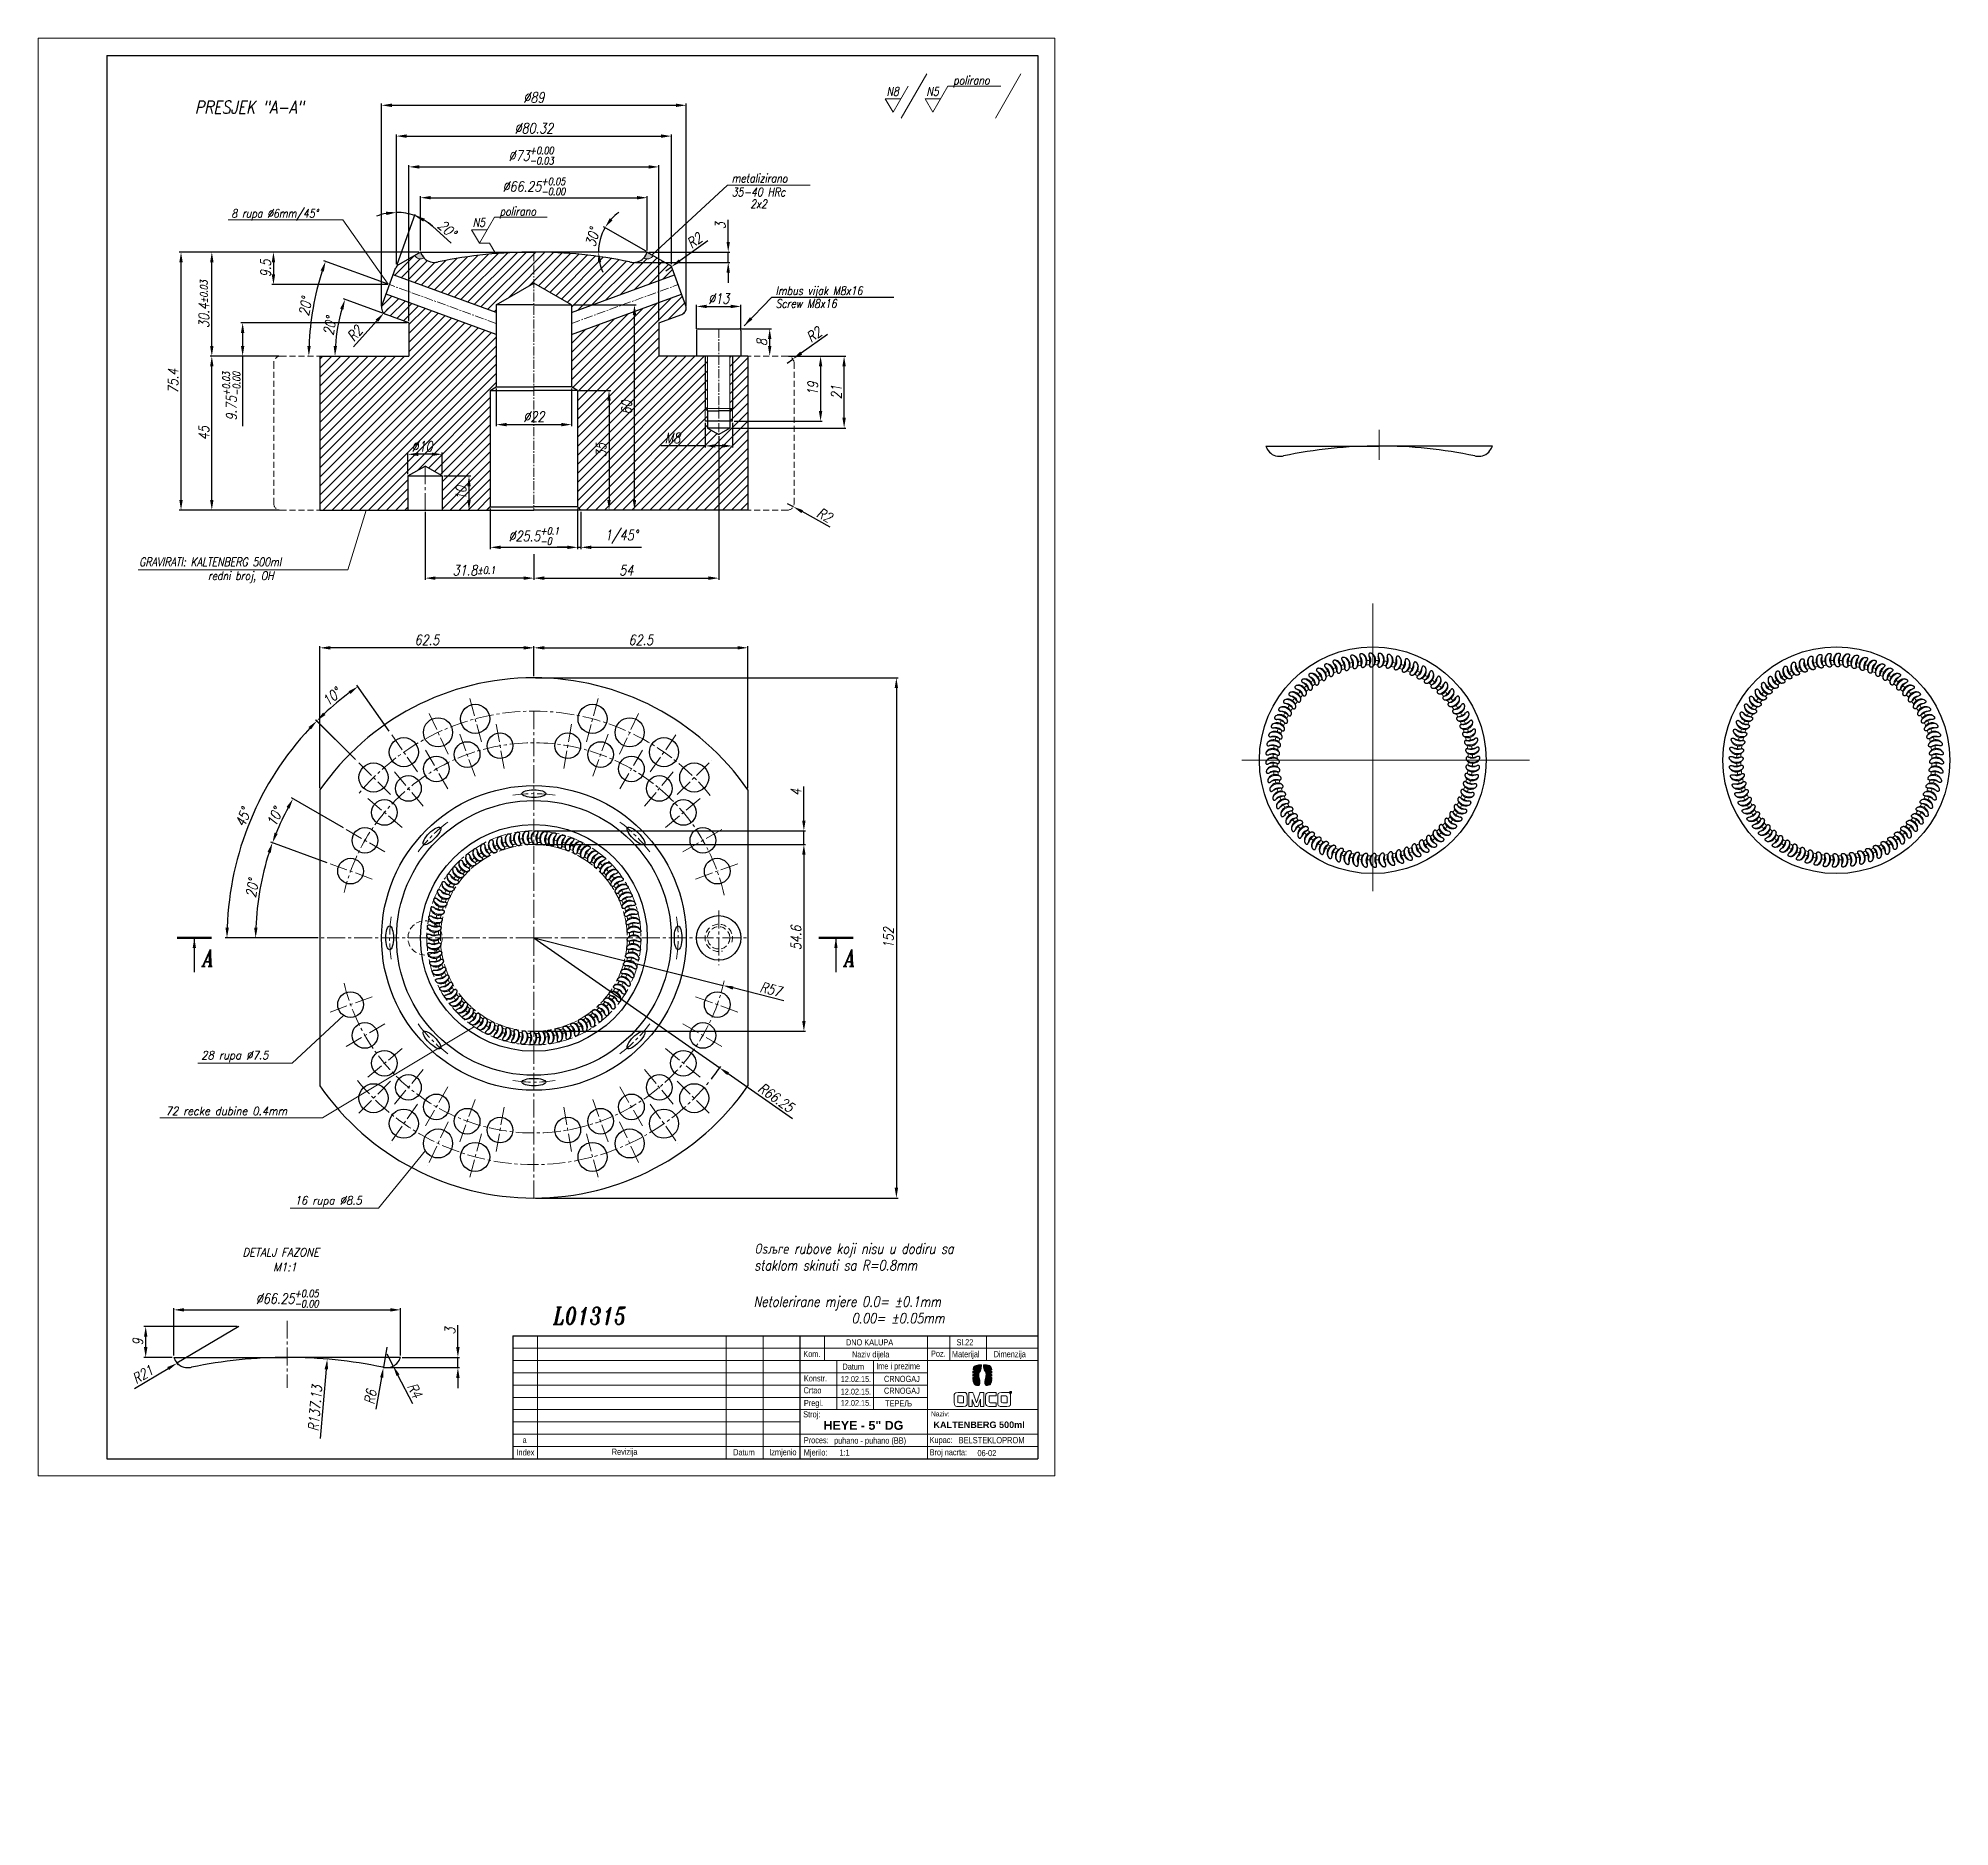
# Model space of a CAD drawing. Extents: x 89 to 647, y -82 to 440.
import ezdxf

# ---------------------------------------------------------------- set-up
doc = ezdxf.new("R2010")
doc.units = 0
doc.header["$LTSCALE"] = 7
doc.header["$MEASUREMENT"] = 0
for name, pattern in [('CENTER2', [1.125, 0.75, -0.125, 0.125, -0.125]), ('DASHDOT', [18.5, 12, -3, 0.5, -3]), ('HIDDEN', [0.375, 0.25, -0.125])]:
    doc.linetypes.add(name, pattern=pattern)
doc.layers.get('0').update_dxf_attribs({"linetype": 'CONTINUOUS', "lineweight": 15})
for name, color, linetype, lineweight in [('1', 1, 'CENTER2', 15), ('2', 2, 'HIDDEN', 15), ('3', 3, 'CONTINUOUS', 30), ('4', 5, 'CONTINUOUS', 50), ('8', 250, 'CONTINUOUS', 15)]:
    doc.layers.add(name, color=color, linetype=linetype, lineweight=lineweight)
doc.styles.add('ITALIC', font='italic.shx', dxfattribs={"width": 0.9, "height": 3})
doc.styles.add('ITALICT', font='ITALICT.shx', dxfattribs={"width": 0.8, "height": 3})
doc.styles.get("Standard").update_dxf_attribs({"font": 'isocp.shx', "height": 3})
doc.styles.add('style2', font='swissc.ttf')
doc.dimstyles.get("Standard").update_dxf_attribs({"dimtxt": 3, "dimasz": 3, "dimexe": 0.5, "dimexo": 0.5, "dimgap": 0.8, "dimtad": 1, "dimdsep": 46, "dimtxsty": 'ITALICT', "dimcen": 0.09, "dimazin": 2, "dimtfac": 1, "dimtmove": 0, "dimatfit": 3, "dimfxl": 1, "dimtolj": 1, "dimtzin": 0, "dimarcsym": 0})

msp = doc.modelspace()

# ---------------------------------------------------------------- texts
for s, height, style, width, p in [('N8', 2.5, 'ITALICT', 0.8, (336.825, 423.241)), ('N5', 2.5, 'ITALICT', 0.8, (348.476, 423.241)), ('polirano', 2.5, 'ITALICT', 0.8, (356.316, 426.501)), ('PRESJEK "A-A"', 3.75, 'ITALICT', 0.8, (134.776, 418.004)), ('metalizirano', 2.5, 'ITALICT', 0.8, (291.598, 397.882)), ('35-40 HRc', 2.5, 'ITALICT', 0.8, (291.598, 393.834)), ('2x2', 2.5, 'ITALICT', 0.8, (296.997, 390.379)), ('8 rupa %%C6mm/45°', 2.5, 'ITALICT', 0.8, (145.436, 387.615)), ('N5', 2.5, 'ITALICT', 0.8, (215.961, 384.968)), ('polirano', 2.5, 'ITALICT', 0.8, (223.801, 388.227)), ('Imbus vijak M8x16', 2.5, 'ITALICT', 0.8, (304.429, 365.027)), ('GRAVIRATI: KALTENBERG 500ml', 2.5, 'ITALICT', 0.8, (118.517, 285.796)), ('redni broj, OH', 2.5, 'ITALICT', 0.8, (138.592, 281.757)), ('A', 5, 'ITALICT', 0.8, (137.064, 168.8)), ('A', 5, 'ITALICT', 0.8, (324.497, 168.8)), ('28 rupa %%C7.5', 2.4, 'ITALIC', 0.9, (136.608, 141.718)), ('72 recke dubine 0.4mm', 2.4, 'ITALIC', 0.9, (126.178, 125.429)), ('16 rupa %%C8.5', 2.4, 'ITALIC', 0.9, (163.905, 99.314)), ('DETALJ FAZONE', 2.4, 'ITALIC', 0.9, (148.659, 84.125)), ('Osљre rubove koji nisu u dodiru sa', 3, 'ITALICT', 0.8, (298.208, 84.912)), ('M1:1', 2.4, 'ITALIC', 0.9, (157.696, 79.83)), ('staklom skinuti sa R=0.8mm', 3, 'ITALICT', 0.8, (298.208, 80.054)), ('L01315', 5, 'ITALICT', 0.8, (239.457, 64.273)), ('Netolerirane mjere 0.0= %%p0.1mm', 3, 'ITALICT', 0.8, (298.007, 69.452)), ('                0.00= %%p0.05mm', 3, 'ITALICT', 0.8, (298.007, 64.594))]:
    msp.add_text(s, height=height, dxfattribs=dict(style=style, width=width)).set_placement(p)
at = {"style": 'style2'}
for s, height, p in [('Kom.', 1.7938, (312.514, 54.742)), ('DNO KALUPA', 1.7938, (324.985, 58.137)), ('Naziv dijela', 1.79382, (326.741, 54.634)), ('Poz.', 1.7938, (349.821, 54.847)), ('Materijal', 1.7938, (355.939, 54.687)), ('Sl.22', 1.7938, (357.293, 58.15)), ('Dimenzija', 1.7938, (368.129, 54.691)), ('Datum', 1.7938, (323.951, 51.058)), ('Ime i prezime', 1.79382, (333.798, 51.193)), ('Crtao', 1.7938, (312.592, 44.121)), ('Konstr.', 1.7938, (312.687, 47.624)), ('12.02.15.', 1.7, (323.456, 47.459)), ('12.02.15.', 1.7, (323.456, 43.798)), ('CRNOGAJ', 1.7938, (336.084, 47.459)), ('CRNOGAJ', 1.7938, (336.084, 44.011)), ('Pregl.', 1.7938, (312.687, 40.426)), ('12.02.15.', 1.7, (323.456, 40.493)), ('TEPEЉ', 1.7938, (336.42, 40.302)), ('Stroj:', 1.7938, (312.492, 37.119)), ('Naziv:', 1.4351, (349.803, 37.426)), ('a', 1.7, (230.522, 29.655)), ('Revizija', 1.7938, (256.572, 26.177)), ('Izmjenio', 1.7938, (302.563, 26.054)), ('Proces:', 1.7938, (312.666, 29.557)), ('puhano - puhano (BB)', 1.79382, (321.495, 29.454)), ('Kupac:', 1.7938, (349.423, 29.618)), ('BELSTEKLOPROM', 1.82681, (357.888, 29.546)), ('Index', 1.7938, (228.725, 26)), ('Datum', 1.7938, (292.035, 26.013)), ('Mjerilo:', 1.7938, (312.666, 25.969)), ('1:1', 1.7938, (323.087, 25.914)), ('Broj nacrta:', 1.79382, (349.432, 26.028)), ('06-02', 1.7938, (363.4, 25.801))]:
    msp.add_text(s, height=height, dxfattribs=at).set_placement(p)
at = {"attachment_point": 1}
for s, insert, char_height, width in [('{\\fArial|b1|i0|c238|p34;HEYE - 5" DG}', (318.426, 36.087), 2.6, 26.63899), ('{\\fArial|b1|i0|c238|p34;KALTENBERG 500ml}', (350.525, 35.907), 1.9, 34.36193)]:
    msp.add_mtext(s, dxfattribs=dict(at, insert=insert, char_height=char_height, width=width))
at = {"layer": '8', "style": 'ITALICT', "width": 0.8}
msp.add_text('Screw M8x16', height=2.5, dxfattribs=at).set_placement((304.429, 361.259))

# ---------------------------------------------------------------- blocks, each defined once
blk = doc.blocks.new('*D12')
at = {"color": 0, "lineweight": -2, "transparency": 16777216}
for p, q in [((193.65, 373.99), (193.65, 411.94)), ((196.65, 411.44), (270.97, 411.44)), ((273.97, 373.99), (273.97, 411.94))]:
    blk.add_line(p, q, dxfattribs=at)
at = {"color": 0, "transparency": 16777216}
for points in [[(196.65, 411.94), (196.65, 410.94), (193.65, 411.44)], [(270.97, 411.94), (270.97, 410.94), (273.97, 411.44)]]:
    blk.add_solid(points, dxfattribs=at)
at = {"color": 0, "transparency": 16777216, "insert": (233.81, 413.74), "char_height": 3, "attachment_point": 5, "style": 'ITALICT'}
blk.add_mtext('\\A1;%%c80.32', dxfattribs=at)
blk = doc.blocks.new('*D13')
at = {"color": 0, "lineweight": -2, "transparency": 16777216}
for p, q in [((189.31, 361.71), (189.31, 420.94)), ((192.31, 420.44), (275.31, 420.44)), ((278.31, 361.71), (278.31, 420.94))]:
    blk.add_line(p, q, dxfattribs=at)
at = {"color": 0, "transparency": 16777216}
for points in [[(192.31, 420.94), (192.31, 419.94), (189.31, 420.44)], [(275.31, 420.94), (275.31, 419.94), (278.31, 420.44)]]:
    blk.add_solid(points, dxfattribs=at)
at = {"color": 0, "transparency": 16777216, "insert": (233.81, 422.74), "char_height": 3, "attachment_point": 5, "style": 'ITALICT'}
blk.add_mtext('\\A1;%%c89', dxfattribs=at)
blk = doc.blocks.new('*D14')
at = {"color": 0, "lineweight": -2, "transparency": 16777216}
for p, q in [((197.31, 357.4), (197.31, 402.94)), ((200.31, 402.44), (267.31, 402.44)), ((270.31, 357.4), (270.31, 402.94))]:
    blk.add_line(p, q, dxfattribs=at)
at = {"color": 0, "transparency": 16777216}
for points in [[(200.31, 402.94), (200.31, 401.94), (197.31, 402.44)], [(267.31, 402.94), (267.31, 401.94), (270.31, 402.44)]]:
    blk.add_solid(points, dxfattribs=at)
at = {"color": 0, "transparency": 16777216, "insert": (232.99, 405.72), "char_height": 3, "attachment_point": 5, "style": 'ITALICT'}
blk.add_mtext('\\A1;%%c73{}{\\H0.71x;\\C3;\\S+0.00^ -0.03;}', dxfattribs=at)
blk = doc.blocks.new('*D15')
at = {"color": 0, "lineweight": -2, "transparency": 16777216}
for p, q in [((200.19, 377.55), (157.22, 377.55)), ((157.72, 374.55), (157.72, 371.05)), ((191.17, 368.05), (157.22, 368.05))]:
    blk.add_line(p, q, dxfattribs=at)
at = {"color": 0, "transparency": 16777216}
for points in [[(157.22, 374.55), (158.22, 374.55), (157.72, 377.55)], [(157.22, 371.05), (158.22, 371.05), (157.72, 368.05)]]:
    blk.add_solid(points, dxfattribs=at)
at = {"color": 0, "transparency": 16777216, "insert": (155.42, 372.8), "char_height": 3, "attachment_point": 5, "rotation": 90, "style": 'ITALICT'}
blk.add_mtext('\\A1;9.5', dxfattribs=at)
blk = doc.blocks.new('*D4')
at = {"color": 0, "lineweight": -2, "transparency": 16777216}
for p, q in [((200.68, 378.05), (200.68, 393.94)), ((203.68, 393.44), (263.93, 393.44)), ((266.93, 378.05), (266.93, 393.94))]:
    blk.add_line(p, q, dxfattribs=at)
at = {"color": 0, "transparency": 16777216}
for points in [[(203.68, 393.94), (203.68, 392.94), (200.68, 393.44)], [(263.93, 393.94), (263.93, 392.94), (266.93, 393.44)]]:
    blk.add_solid(points, dxfattribs=at)
at = {"color": 0, "transparency": 16777216, "insert": (233.81, 396.72), "char_height": 3, "attachment_point": 5, "style": 'ITALICT'}
blk.add_mtext('\\A1;%%c66.25{}{\\H0.71x;\\C3;\\S+0.05^ -0.00;}', dxfattribs=at)
blk = doc.blocks.new('*D5')
at = {"color": 0, "lineweight": -2, "transparency": 16777216}
for p, q in [((196.81, 356.9), (148.22, 356.9)), ((148.72, 353.9), (148.72, 350.15)), ((159.31, 347.15), (148.22, 347.15)), ((148.72, 347.15), (148.72, 326.73))]:
    blk.add_line(p, q, dxfattribs=at)
at = {"color": 0, "transparency": 16777216}
for points in [[(148.22, 353.9), (149.22, 353.9), (148.72, 356.9)], [(148.22, 350.15), (149.22, 350.15), (148.72, 347.15)]]:
    blk.add_solid(points, dxfattribs=at)
at = {"color": 0, "transparency": 16777216, "insert": (145.44, 335.44), "char_height": 3, "attachment_point": 5, "rotation": 90, "style": 'ITALICT'}
blk.add_mtext('\\A1;9.75{}{\\H0.71x;\\C3;\\S+0.03^ -0.00;}', dxfattribs=at)
blk = doc.blocks.new('*D6')
at = {"color": 0, "lineweight": -2, "transparency": 16777216}
for p, q in [((159.31, 347.15), (139.22, 347.15)), ((139.72, 305.15), (139.72, 344.15)), ((159.31, 302.15), (139.22, 302.15))]:
    blk.add_line(p, q, dxfattribs=at)
at = {"color": 0, "transparency": 16777216}
for points in [[(139.22, 344.15), (140.22, 344.15), (139.72, 347.15)], [(139.22, 305.15), (140.22, 305.15), (139.72, 302.15)]]:
    blk.add_solid(points, dxfattribs=at)
at = {"color": 0, "transparency": 16777216, "insert": (137.42, 324.65), "char_height": 3, "attachment_point": 5, "rotation": 90, "style": 'ITALICT'}
blk.add_mtext('\\A1;45', dxfattribs=at)
blk = doc.blocks.new('*D7')
at = {"color": 0, "lineweight": -2, "transparency": 16777216}
for p, q in [((158.68, 377.55), (139.22, 377.55)), ((139.72, 350.15), (139.72, 374.55)), ((159.31, 347.15), (139.22, 347.15))]:
    blk.add_line(p, q, dxfattribs=at)
at = {"color": 0, "transparency": 16777216}
for points in [[(139.22, 374.55), (140.22, 374.55), (139.72, 377.55)], [(139.22, 350.15), (140.22, 350.15), (139.72, 347.15)]]:
    blk.add_solid(points, dxfattribs=at)
at = {"color": 0, "transparency": 16777216, "insert": (137.42, 362.35), "char_height": 3, "attachment_point": 5, "rotation": 90, "style": 'ITALICT'}
blk.add_mtext('\\A1;30.4{}{\\H0.71x;\\C3;%%p0.03}', dxfattribs=at)
blk = doc.blocks.new('*D8')
at = {"color": 0, "lineweight": -2, "transparency": 16777216}
for p, q in [((200.19, 377.55), (130.22, 377.55)), ((130.72, 305.15), (130.72, 374.55)), ((159.31, 302.15), (130.22, 302.15))]:
    blk.add_line(p, q, dxfattribs=at)
at = {"color": 0, "transparency": 16777216}
for points in [[(130.22, 374.55), (131.22, 374.55), (130.72, 377.55)], [(130.22, 305.15), (131.22, 305.15), (130.72, 302.15)]]:
    blk.add_solid(points, dxfattribs=at)
at = {"color": 0, "transparency": 16777216, "insert": (128.42, 339.85), "char_height": 3, "attachment_point": 5, "rotation": 90, "style": 'ITALICT'}
blk.add_mtext('\\A1;75.4', dxfattribs=at)
blk = doc.blocks.new('*D9')
at = {"color": 0, "lineweight": -2, "transparency": 16777216}
for p, q in [((290.58, 380.55), (290.58, 386.98)), ((263.46, 374.55), (291.08, 374.55)), ((267.43, 377.55), (291.08, 377.55)), ((290.58, 374.55), (290.58, 377.55)), ((290.58, 371.55), (290.58, 368.55))]:
    blk.add_line(p, q, dxfattribs=at)
at = {"color": 0, "transparency": 16777216}
for points in [[(290.08, 380.55), (291.08, 380.55), (290.58, 377.55)], [(290.08, 371.55), (291.08, 371.55), (290.58, 374.55)]]:
    blk.add_solid(points, dxfattribs=at)
at = {"color": 0, "transparency": 16777216, "insert": (288.28, 385.26), "char_height": 3, "attachment_point": 5, "rotation": 90, "style": 'ITALICT'}
blk.add_mtext('\\A1;3', dxfattribs=at)
blk = doc.blocks.new('*D11')
at = {"color": 0, "lineweight": -2, "transparency": 16777216}
for p, q in [((312.68, 211.47), (312.68, 221.44)), ((234.31, 208.47), (313.18, 208.47)), ((312.68, 204.47), (312.68, 208.47)), ((234.31, 204.47), (313.18, 204.47)), ((312.68, 201.47), (312.68, 198.47))]:
    blk.add_line(p, q, dxfattribs=at)
at = {"color": 0, "transparency": 16777216}
for points in [[(312.18, 211.47), (313.18, 211.47), (312.68, 208.47)], [(312.18, 201.47), (313.18, 201.47), (312.68, 204.47)]]:
    blk.add_solid(points, dxfattribs=at)
at = {"color": 0, "transparency": 16777216, "insert": (310.38, 219.73), "char_height": 3, "attachment_point": 5, "rotation": 90, "style": 'ITALICT'}
blk.add_mtext('\\A1;4', dxfattribs=at)
blk = doc.blocks.new('*D16')
at = {"color": 0, "lineweight": -2, "transparency": 16777216}
blk.add_line((190.15, 359.5), (178.15, 363.87), dxfattribs=at)
blk.add_arc((224.1, 347.15), 48.39, 163.5526, 176.4474, dxfattribs=at)
at = {"color": 0, "transparency": 16777216}
for points in [[(177.21, 361.01), (178.16, 360.7), (178.62, 363.7)], [(176.3, 350.13), (175.3, 350.16), (175.7, 347.15)]]:
    blk.add_solid(points, dxfattribs=at)
at = {"color": 0, "transparency": 16777216, "insert": (174.17, 355.95), "char_height": 3, "attachment_point": 5, "rotation": 80, "style": 'ITALICT'}
blk.add_mtext('\\A1;20°', dxfattribs=at)
blk = doc.blocks.new('*D17')
at = {"color": 0, "lineweight": -2, "transparency": 16777216}
for p, q in [((181.08, 349.89), (187.96, 357.5)), ((191.31, 361.21), (189.97, 359.73))]:
    blk.add_line(p, q, dxfattribs=at)
at = {"color": 0, "transparency": 16777216}
blk.add_solid([(187.58, 357.84), (188.33, 357.17), (189.97, 359.73)], dxfattribs=at)
at = {"color": 0, "transparency": 16777216, "insert": (181.51, 353.8), "char_height": 3, "attachment_point": 5, "rotation": 47.9094, "style": 'ITALICT'}
blk.add_mtext('\\A1;R2', dxfattribs=at)
blk = doc.blocks.new('*D18')
at = {"color": 0, "lineweight": -2, "transparency": 16777216}
blk.add_line((191.2, 368.22), (172.48, 375.04), dxfattribs=at)
blk.add_arc((249.09, 347.15), 81.03, 162.1214, 177.8786, dxfattribs=at)
at = {"color": 0, "transparency": 16777216}
for points in [[(171.5, 372.19), (172.45, 371.86), (172.95, 374.86)], [(168.62, 350.14), (167.62, 350.16), (168.06, 347.15)]]:
    blk.add_solid(points, dxfattribs=at)
at = {"color": 0, "transparency": 16777216, "insert": (167.03, 361.62), "char_height": 3, "attachment_point": 5, "rotation": 80, "style": 'ITALICT'}
blk.add_mtext('\\A1;20°', dxfattribs=at)
blk = doc.blocks.new('*D24')
at = {"color": 0, "lineweight": -2, "transparency": 16777216}
blk.add_line((266.6, 377.8), (254.17, 384.98), dxfattribs=at)
for start, end in [(126.0011, 138.0005), (150, 180), (191.9995, 203.9989)]:
    blk.add_arc((267.03, 377.55), 14.35, start, end, dxfattribs=at)
at = {"color": 0, "transparency": 16777216}
for points in [[(256.77, 386.86), (255.96, 387.45), (254.6, 384.73)], [(252.5, 374.51), (253.49, 374.62), (252.68, 377.55)]]:
    blk.add_solid(points, dxfattribs=at)
at = {"color": 0, "transparency": 16777216, "insert": (250.95, 381.86), "char_height": 3, "attachment_point": 5, "rotation": 75, "style": 'ITALICT'}
blk.add_mtext('\\A1;30°', dxfattribs=at)
blk = doc.blocks.new('*D30')
at = {"color": 0, "lineweight": -2, "transparency": 16777216}
for p, q in [((319.59, 353.43), (311.9, 348.03)), ((307.81, 345.15), (309.44, 346.3))]:
    blk.add_line(p, q, dxfattribs=at)
at = {"color": 0, "transparency": 16777216}
blk.add_solid([(311.61, 348.44), (312.19, 347.62), (309.44, 346.3)], dxfattribs=at)
at = {"color": 0, "transparency": 16777216, "insert": (315.65, 353.47), "char_height": 3, "attachment_point": 5, "rotation": 35.1086, "style": 'ITALICT'}
blk.add_mtext('\\A1;R2', dxfattribs=at)
blk = doc.blocks.new('*D31')
at = {"color": 0, "lineweight": -2, "transparency": 16777216}
for p, q in [((307.81, 304.15), (309.56, 303.18)), ((320.4, 297.17), (312.18, 301.73))]:
    blk.add_line(p, q, dxfattribs=at)
at = {"color": 0, "transparency": 16777216}
blk.add_solid([(312.42, 302.16), (311.94, 301.29), (309.56, 303.18)], dxfattribs=at)
at = {"color": 0, "transparency": 16777216, "insert": (318.72, 300.73), "char_height": 3, "attachment_point": 5, "rotation": 330.9977, "style": 'ITALICT'}
blk.add_mtext('\\A1;R2', dxfattribs=at)
blk = doc.blocks.new('*D32')
at = {"color": 0, "lineweight": -2, "transparency": 16777216}
for p, q in [((202.01, 301.65), (202.01, 281.8)), ((233.81, 289.29), (233.81, 281.8)), ((230.81, 282.3), (205.01, 282.3))]:
    blk.add_line(p, q, dxfattribs=at)
at = {"color": 0, "transparency": 16777216}
for points in [[(205.01, 282.8), (205.01, 281.8), (202.01, 282.3)], [(230.81, 282.8), (230.81, 281.8), (233.81, 282.3)]]:
    blk.add_solid(points, dxfattribs=at)
at = {"color": 0, "transparency": 16777216, "insert": (216.31, 284.6), "char_height": 3, "attachment_point": 5, "style": 'ITALICT'}
blk.add_mtext('\\A1;31.8{}{\\H0.71x;\\C3;%%p0.1}', dxfattribs=at)
blk = doc.blocks.new('*D33')
at = {"color": 0, "lineweight": -2, "transparency": 16777216}
for p, q in [((207.51, 312.15), (215.35, 312.15)), ((214.85, 309.15), (214.85, 305.15))]:
    blk.add_line(p, q, dxfattribs=at)
at = {"color": 0, "transparency": 16777216}
for points in [[(214.35, 309.15), (215.35, 309.15), (214.85, 312.15)], [(214.35, 305.15), (215.35, 305.15), (214.85, 302.15)]]:
    blk.add_solid(points, dxfattribs=at)
at = {"color": 0, "transparency": 16777216, "insert": (212.55, 307.15), "char_height": 3, "attachment_point": 5, "rotation": 90, "style": 'ITALICT'}
blk.add_mtext('\\A1;10', dxfattribs=at)
blk = doc.blocks.new('*D34')
at = {"color": 0, "lineweight": -2, "transparency": 16777216}
for p, q in [((197.01, 312.65), (197.01, 318.98)), ((204.01, 318.48), (200.01, 318.48)), ((207.01, 312.65), (207.01, 318.98))]:
    blk.add_line(p, q, dxfattribs=at)
at = {"color": 0, "transparency": 16777216}
for points in [[(200.01, 318.98), (200.01, 317.98), (197.01, 318.48)], [(204.01, 318.98), (204.01, 317.98), (207.01, 318.48)]]:
    blk.add_solid(points, dxfattribs=at)
at = {"color": 0, "transparency": 16777216, "insert": (201.13, 320.78), "char_height": 3, "attachment_point": 5, "style": 'ITALICT'}
blk.add_mtext('\\A1;%%c10', dxfattribs=at)
blk = doc.blocks.new('*D35')
at = {"color": 0, "lineweight": -2, "transparency": 16777216}
for p, q in [((281.31, 355.15), (281.31, 362.18)), ((284.31, 361.68), (291.31, 361.68)), ((294.31, 355.15), (294.31, 362.18))]:
    blk.add_line(p, q, dxfattribs=at)
at = {"color": 0, "transparency": 16777216}
for points in [[(284.31, 362.18), (284.31, 361.18), (281.31, 361.68)], [(291.31, 362.18), (291.31, 361.18), (294.31, 361.68)]]:
    blk.add_solid(points, dxfattribs=at)
at = {"color": 0, "transparency": 16777216, "insert": (287.81, 363.98), "char_height": 3, "attachment_point": 5, "style": 'ITALICT'}
blk.add_mtext('\\A1;%%c13', dxfattribs=at)
blk = doc.blocks.new('*D36')
at = {"color": 0, "lineweight": -2, "transparency": 16777216}
for p, q in [((283.81, 327.65), (283.81, 320.43)), ((291.81, 327.65), (291.81, 320.43)), ((283.81, 320.93), (270.89, 320.93)), ((288.81, 320.93), (286.81, 320.93))]:
    blk.add_line(p, q, dxfattribs=at)
at = {"color": 0, "transparency": 16777216}
for points in [[(286.81, 321.43), (286.81, 320.43), (283.81, 320.93)], [(288.81, 321.43), (288.81, 320.43), (291.81, 320.93)]]:
    blk.add_solid(points, dxfattribs=at)
at = {"color": 0, "transparency": 16777216, "insert": (274.32, 323.23), "char_height": 3, "attachment_point": 5, "style": 'ITALICT'}
blk.add_mtext('\\A1;M8', dxfattribs=at)
blk = doc.blocks.new('*D37')
at = {"color": 0, "lineweight": -2, "transparency": 16777216}
for p, q in [((294.31, 355.15), (303.2, 355.15)), ((302.7, 350.15), (302.7, 352.15))]:
    blk.add_line(p, q, dxfattribs=at)
at = {"color": 0, "transparency": 16777216}
for points in [[(302.2, 352.15), (303.2, 352.15), (302.7, 355.15)], [(302.2, 350.15), (303.2, 350.15), (302.7, 347.15)]]:
    blk.add_solid(points, dxfattribs=at)
at = {"color": 0, "transparency": 16777216, "insert": (300.4, 351.15), "char_height": 3, "attachment_point": 5, "rotation": 90, "style": 'ITALICT'}
blk.add_mtext('\\A1;8', dxfattribs=at)
blk = doc.blocks.new('*D38')
at = {"color": 0, "lineweight": -2, "transparency": 16777216}
for p, q in [((308.31, 347.15), (318.06, 347.15)), ((317.56, 344.15), (317.56, 331.15)), ((292.31, 328.15), (318.06, 328.15))]:
    blk.add_line(p, q, dxfattribs=at)
at = {"color": 0, "transparency": 16777216}
for points in [[(317.06, 344.15), (318.06, 344.15), (317.56, 347.15)], [(317.06, 331.15), (318.06, 331.15), (317.56, 328.15)]]:
    blk.add_solid(points, dxfattribs=at)
at = {"color": 0, "transparency": 16777216, "insert": (315.26, 337.65), "char_height": 3, "attachment_point": 5, "rotation": 90, "style": 'ITALICT'}
blk.add_mtext('\\A1;19', dxfattribs=at)
blk = doc.blocks.new('*D39')
at = {"color": 0, "lineweight": -2, "transparency": 16777216}
for p, q in [((308.31, 347.15), (324.93, 347.15)), ((324.43, 329.15), (324.43, 344.15)), ((291.56, 326.15), (324.93, 326.15))]:
    blk.add_line(p, q, dxfattribs=at)
at = {"color": 0, "transparency": 16777216}
for points in [[(323.93, 344.15), (324.93, 344.15), (324.43, 347.15)], [(323.93, 329.15), (324.93, 329.15), (324.43, 326.15)]]:
    blk.add_solid(points, dxfattribs=at)
at = {"color": 0, "transparency": 16777216, "insert": (322.13, 336.65), "char_height": 3, "attachment_point": 5, "rotation": 90, "style": 'ITALICT'}
blk.add_mtext('\\A1;21', dxfattribs=at)
blk = doc.blocks.new('*D40')
at = {"color": 0, "lineweight": -2, "transparency": 16777216}
for p, q in [((287.81, 323.77), (287.81, 281.8)), ((233.81, 289.29), (233.81, 281.8)), ((236.81, 282.3), (284.81, 282.3))]:
    blk.add_line(p, q, dxfattribs=at)
at = {"color": 0, "transparency": 16777216}
for points in [[(236.81, 282.8), (236.81, 281.8), (233.81, 282.3)], [(284.81, 282.8), (284.81, 281.8), (287.81, 282.3)]]:
    blk.add_solid(points, dxfattribs=at)
at = {"color": 0, "transparency": 16777216, "insert": (260.81, 284.6), "char_height": 3, "attachment_point": 5, "style": 'ITALICT'}
blk.add_mtext('\\A1;54', dxfattribs=at)
blk = doc.blocks.new('*D41')
at = {"color": 0, "lineweight": -2, "transparency": 16777216}
for p, q in [((222.81, 337.66), (222.81, 326.65)), ((244.81, 337.66), (244.81, 326.65)), ((225.81, 327.15), (241.81, 327.15))]:
    blk.add_line(p, q, dxfattribs=at)
at = {"color": 0, "transparency": 16777216}
for points in [[(225.81, 327.65), (225.81, 326.65), (222.81, 327.15)], [(241.81, 327.65), (241.81, 326.65), (244.81, 327.15)]]:
    blk.add_solid(points, dxfattribs=at)
at = {"color": 0, "transparency": 16777216, "insert": (233.81, 329.45), "char_height": 3, "attachment_point": 5, "style": 'ITALICT'}
blk.add_mtext('\\A1;%%c22', dxfattribs=at)
blk = doc.blocks.new('*D42')
at = {"color": 0, "lineweight": -2, "transparency": 16777216}
for p, q in [((221.06, 302.65), (221.06, 290.8)), ((246.56, 302.65), (246.56, 290.8)), ((224.06, 291.3), (243.56, 291.3))]:
    blk.add_line(p, q, dxfattribs=at)
at = {"color": 0, "transparency": 16777216}
for points in [[(224.06, 291.8), (224.06, 290.8), (221.06, 291.3)], [(243.56, 291.8), (243.56, 290.8), (246.56, 291.3)]]:
    blk.add_solid(points, dxfattribs=at)
at = {"color": 0, "transparency": 16777216, "insert": (233.81, 294.58), "char_height": 3, "attachment_point": 5, "style": 'ITALICT'}
blk.add_mtext('\\A1;%%c25.5{}{\\H0.71x;\\C3;\\S+0.1^ -0;}', dxfattribs=at)
blk = doc.blocks.new('*D43')
at = {"color": 0, "lineweight": -2, "transparency": 16777216}
for p, q in [((247.56, 301.65), (247.56, 290.8)), ((243.56, 291.3), (240.56, 291.3)), ((246.56, 291.3), (247.56, 291.3)), ((250.56, 291.3), (265.21, 291.3))]:
    blk.add_line(p, q, dxfattribs=at)
at = {"color": 0, "transparency": 16777216}
for points in [[(243.56, 291.8), (243.56, 290.8), (246.56, 291.3)], [(250.56, 291.8), (250.56, 290.8), (247.56, 291.3)]]:
    blk.add_solid(points, dxfattribs=at)
at = {"color": 0, "transparency": 16777216, "insert": (259.39, 294.38), "char_height": 3, "attachment_point": 5, "style": 'ITALICT'}
blk.add_mtext('\\A1;1/45%%d', dxfattribs=at)
blk = doc.blocks.new('*D44')
at = {"color": 0, "lineweight": -2, "transparency": 16777216}
for p, q in [((245.31, 362.15), (263.69, 362.15)), ((263.19, 305.15), (263.19, 359.15))]:
    blk.add_line(p, q, dxfattribs=at)
at = {"color": 0, "transparency": 16777216}
for points in [[(262.69, 359.15), (263.69, 359.15), (263.19, 362.15)], [(262.69, 305.15), (263.69, 305.15), (263.19, 302.15)]]:
    blk.add_solid(points, dxfattribs=at)
at = {"color": 0, "transparency": 16777216, "insert": (260.89, 332.15), "char_height": 3, "attachment_point": 5, "rotation": 90, "style": 'ITALICT'}
blk.add_mtext('\\A1;60', dxfattribs=at)
blk = doc.blocks.new('*D45')
at = {"color": 0, "lineweight": -2, "transparency": 16777216}
for p, q in [((247.06, 337.15), (256.26, 337.15)), ((255.76, 334.15), (255.76, 305.15))]:
    blk.add_line(p, q, dxfattribs=at)
at = {"color": 0, "transparency": 16777216}
for points in [[(255.26, 334.15), (256.26, 334.15), (255.76, 337.15)], [(255.26, 305.15), (256.26, 305.15), (255.76, 302.15)]]:
    blk.add_solid(points, dxfattribs=at)
at = {"color": 0, "transparency": 16777216, "insert": (253.46, 319.65), "char_height": 3, "attachment_point": 5, "rotation": 90, "style": 'ITALICT'}
blk.add_mtext('\\A1;35', dxfattribs=at)
blk = doc.blocks.new('*D56')
at = {"color": 0, "lineweight": -2, "transparency": 16777216}
for p, q in [((234.31, 253.2), (340.2, 253.2)), ((339.7, 250.2), (339.7, 104.2)), ((234.31, 101.2), (340.2, 101.2))]:
    blk.add_line(p, q, dxfattribs=at)
at = {"color": 0, "transparency": 16777216}
for points in [[(339.2, 250.2), (340.2, 250.2), (339.7, 253.2)], [(339.2, 104.2), (340.2, 104.2), (339.7, 101.2)]]:
    blk.add_solid(points, dxfattribs=at)
at = {"color": 0, "transparency": 16777216, "insert": (337.4, 177.2), "char_height": 3, "attachment_point": 5, "rotation": 90, "style": 'ITALICT'}
blk.add_mtext('\\A1;152', dxfattribs=at)
blk = doc.blocks.new('*D57')
at = {"color": 0, "lineweight": -2, "transparency": 16777216}
for p, q in [((171.31, 220.94), (171.31, 262.44)), ((230.81, 261.94), (174.31, 261.94)), ((233.81, 253.7), (233.81, 262.44))]:
    blk.add_line(p, q, dxfattribs=at)
at = {"color": 0, "transparency": 16777216}
for points in [[(174.31, 262.44), (174.31, 261.44), (171.31, 261.94)], [(230.81, 262.44), (230.81, 261.44), (233.81, 261.94)]]:
    blk.add_solid(points, dxfattribs=at)
at = {"color": 0, "transparency": 16777216, "insert": (202.56, 264.24), "char_height": 3, "attachment_point": 5, "style": 'ITALICT'}
blk.add_mtext('\\A1;62.5', dxfattribs=at)
blk = doc.blocks.new('*D58')
at = {"color": 0, "lineweight": -2, "transparency": 16777216}
for p, q in [((233.81, 253.7), (233.81, 262.44)), ((236.81, 261.94), (293.31, 261.94)), ((296.31, 220.94), (296.31, 262.44))]:
    blk.add_line(p, q, dxfattribs=at)
at = {"color": 0, "transparency": 16777216}
for points in [[(236.81, 262.44), (236.81, 261.44), (233.81, 261.94)], [(293.31, 262.44), (293.31, 261.44), (296.31, 261.94)]]:
    blk.add_solid(points, dxfattribs=at)
at = {"color": 0, "transparency": 16777216, "insert": (265.06, 264.24), "char_height": 3, "attachment_point": 5, "style": 'ITALICT'}
blk.add_mtext('\\A1;62.5', dxfattribs=at)
blk = doc.blocks.new('*D59')
at = {"color": 0, "lineweight": -2, "transparency": 16777216}
for p, q in [((233.81, 177.2), (289.09, 163.3)), ((306.79, 158.85), (292, 162.57))]:
    blk.add_line(p, q, dxfattribs=at)
at = {"color": 0, "transparency": 16777216}
blk.add_solid([(292.12, 163.05), (291.87, 162.08), (289.09, 163.3)], dxfattribs=at)
at = {"color": 0, "transparency": 16777216, "insert": (303.03, 162.17), "char_height": 3, "attachment_point": 5, "rotation": 345.8882, "style": 'ITALICT'}
blk.add_mtext('\\A1;R57', dxfattribs=at)
blk = doc.blocks.new('*D60')
at = {"color": 0, "lineweight": -2, "transparency": 16777216}
for p, q in [((233.81, 177.2), (288.1, 139.23)), ((309.38, 124.35), (290.56, 137.51))]:
    blk.add_line(p, q, dxfattribs=at)
blk.add_arc((233.81, 177.2), 66.25, 321.4891, 325.4645, dxfattribs=at)
at = {"color": 0, "transparency": 16777216}
blk.add_solid([(290.84, 137.92), (290.27, 137.1), (288.1, 139.23)], dxfattribs=at)
at = {"color": 0, "transparency": 16777216, "insert": (304.56, 130.52), "char_height": 3, "attachment_point": 5, "rotation": 325.032, "style": 'ITALICT'}
blk.add_mtext('\\A1;R66.25', dxfattribs=at)
blk = doc.blocks.new('*D61')
at = {"color": 0, "lineweight": -2, "transparency": 16777216}
for p, q in [((178.17, 209.32), (162.99, 218.08)), ((173.43, 199.17), (156.97, 205.16))]:
    blk.add_line(p, q, dxfattribs=at)
blk.add_arc((233.81, 177.2), 81.27, 152.1152, 157.8848, dxfattribs=at)
at = {"color": 0, "transparency": 16777216}
for points in [[(161.54, 215.45), (162.41, 214.96), (163.43, 217.83)], [(158.98, 207.61), (158.05, 207.97), (157.44, 204.99)]]:
    blk.add_solid(points, dxfattribs=at)
at = {"color": 0, "transparency": 16777216, "insert": (158.07, 212.51), "char_height": 3, "attachment_point": 5, "rotation": 65, "style": 'ITALICT'}
blk.add_mtext('\\A1;10°', dxfattribs=at)
blk = doc.blocks.new('*D62')
at = {"color": 0, "lineweight": -2, "transparency": 16777216}
for p, q in [((173.43, 199.17), (156.95, 205.17)), ((170.81, 177.2), (152.02, 177.2))]:
    blk.add_line(p, q, dxfattribs=at)
blk.add_arc((233.81, 177.2), 81.29, 162.1147, 177.8853, dxfattribs=at)
at = {"color": 0, "transparency": 16777216}
for points in [[(155.98, 202.32), (156.92, 202), (157.42, 205)], [(153.08, 180.19), (152.08, 180.21), (152.52, 177.2)]]:
    blk.add_solid(points, dxfattribs=at)
at = {"color": 0, "transparency": 16777216, "insert": (151.49, 191.71), "char_height": 3, "attachment_point": 5, "rotation": 80, "style": 'ITALICT'}
blk.add_mtext('\\A1;20°', dxfattribs=at)
blk = doc.blocks.new('*D63')
at = {"color": 0, "lineweight": -2, "transparency": 16777216}
for p, q in [((181.66, 229.35), (170.05, 240.95)), ((170.81, 177.2), (143.65, 177.2))]:
    blk.add_line(p, q, dxfattribs=at)
blk.add_arc((233.81, 177.2), 89.66, 136.9171, 178.0829, dxfattribs=at)
at = {"color": 0, "transparency": 16777216}
for points in [[(167.96, 238.79), (168.68, 238.09), (170.41, 240.6)], [(144.7, 180.19), (143.7, 180.21), (144.15, 177.2)]]:
    blk.add_solid(points, dxfattribs=at)
at = {"color": 0, "transparency": 16777216, "insert": (148.85, 212.39), "char_height": 3, "attachment_point": 5, "rotation": 67.5, "style": 'ITALICT'}
blk.add_mtext('\\A1;45°', dxfattribs=at)
blk = doc.blocks.new('*D64')
at = {"color": 0, "lineweight": -2, "transparency": 16777216}
for p, q in [((191.51, 237.61), (182.1, 251.05)), ((181.66, 229.35), (170.06, 240.95))]:
    blk.add_line(p, q, dxfattribs=at)
blk.add_arc((233.81, 177.2), 89.66, 126.9173, 133.0827, dxfattribs=at)
at = {"color": 0, "transparency": 16777216}
for points in [[(179.66, 249.28), (180.25, 248.47), (182.38, 250.64)], [(172.92, 242.32), (172.22, 243.04), (170.41, 240.59)]]:
    blk.add_solid(points, dxfattribs=at)
at = {"color": 0, "transparency": 16777216, "insert": (174.7, 247.64), "char_height": 3, "attachment_point": 5, "rotation": 40, "style": 'ITALICT'}
blk.add_mtext('\\A1;10°', dxfattribs=at)
blk = doc.blocks.new('*D65')
at = {"color": 0, "lineweight": -2, "transparency": 16777216}
for p, q in [((193.65, 373.99), (193.65, 389.64)), ((193.82, 373.96), (199.17, 388.66)), ((204.14, 385.1), (209.65, 380.12))]:
    blk.add_line(p, q, dxfattribs=at)
for start, end in [(101.001, 112.002), (70, 90), (47.8949, 70), (47.998, 58.999)]:
    blk.add_arc((193.65, 373.49), 15.65, start, end, dxfattribs=at)
at = {"color": 0, "transparency": 16777216}
for points in [[(190.61, 389.35), (190.71, 388.35), (193.65, 389.14)], [(201.49, 386.45), (201.92, 387.35), (199, 388.19)]]:
    blk.add_solid(points, dxfattribs=at)
at = {"color": 0, "transparency": 16777216, "insert": (208.44, 384.31), "char_height": 3, "attachment_point": 5, "rotation": 317.8949, "style": 'ITALICT'}
blk.add_mtext('\\A1;20°', dxfattribs=at)
blk = doc.blocks.new('*D66')
at = {"color": 0, "lineweight": -2, "transparency": 16777216}
for p, q in [((284.67, 380.89), (276.41, 375.02)), ((272.34, 372.12), (273.97, 373.28))]:
    blk.add_line(p, q, dxfattribs=at)
at = {"color": 0, "transparency": 16777216}
blk.add_solid([(276.12, 375.43), (276.7, 374.61), (273.97, 373.28)], dxfattribs=at)
at = {"color": 0, "transparency": 16777216, "insert": (280.73, 380.91), "char_height": 3, "attachment_point": 5, "rotation": 35.4093, "style": 'ITALICT'}
blk.add_mtext('\\A1;R2', dxfattribs=at)
blk = doc.blocks.new('*D67')
at = {"color": 0, "lineweight": -2, "transparency": 16777216}
for p, q in [((128.61, 55.15), (128.61, 69.03)), ((131.61, 68.53), (191.86, 68.53)), ((194.86, 55.15), (194.86, 69.03))]:
    blk.add_line(p, q, dxfattribs=at)
at = {"color": 0, "transparency": 16777216}
for points in [[(131.61, 69.03), (131.61, 68.03), (128.61, 68.53)], [(191.86, 69.03), (191.86, 68.03), (194.86, 68.53)]]:
    blk.add_solid(points, dxfattribs=at)
at = {"color": 0, "transparency": 16777216, "insert": (161.74, 71.81), "char_height": 3, "attachment_point": 5, "style": 'ITALICT'}
blk.add_mtext('\\A1;%%c66.25{}{\\H0.71x;\\C3;\\S+0.05^ -0.00;}', dxfattribs=at)
blk = doc.blocks.new('*D68')
at = {"color": 0, "lineweight": -2, "transparency": 16777216}
for p, q in [((147.09, 63.65), (119.9, 63.65)), ((120.4, 57.65), (120.4, 60.65)), ((128.11, 54.65), (119.9, 54.65))]:
    blk.add_line(p, q, dxfattribs=at)
at = {"color": 0, "transparency": 16777216}
for points in [[(119.9, 60.65), (120.9, 60.65), (120.4, 63.65)], [(119.9, 57.65), (120.9, 57.65), (120.4, 54.65)]]:
    blk.add_solid(points, dxfattribs=at)
at = {"color": 0, "transparency": 16777216, "insert": (118.1, 59.15), "char_height": 3, "attachment_point": 5, "rotation": 90, "style": 'ITALICT'}
blk.add_mtext('\\A1;9', dxfattribs=at)
blk = doc.blocks.new('*D69')
at = {"color": 0, "lineweight": -2, "transparency": 16777216}
for p, q in [((211.61, 57.65), (211.61, 64.07)), ((191.39, 51.65), (212.11, 51.65)), ((195.36, 54.65), (212.11, 54.65)), ((211.61, 51.65), (211.61, 54.65)), ((211.61, 48.65), (211.61, 45.65))]:
    blk.add_line(p, q, dxfattribs=at)
at = {"color": 0, "transparency": 16777216}
for points in [[(211.11, 57.65), (212.11, 57.65), (211.61, 54.65)], [(211.11, 48.65), (212.11, 48.65), (211.61, 51.65)]]:
    blk.add_solid(points, dxfattribs=at)
at = {"color": 0, "transparency": 16777216, "insert": (209.31, 62.36), "char_height": 3, "attachment_point": 5, "rotation": 90, "style": 'ITALICT'}
blk.add_mtext('\\A1;3', dxfattribs=at)
blk = doc.blocks.new('*D70')
at = {"color": 0, "lineweight": -2, "transparency": 16777216}
for p, q in [((147.59, 63.65), (129.53, 52.92)), ((117.1, 45.54), (126.95, 51.39))]:
    blk.add_line(p, q, dxfattribs=at)
blk.add_arc((147.59, 63.65), 21, 209.4367, 212.0784, dxfattribs=at)
at = {"color": 0, "transparency": 16777216}
blk.add_solid([(126.7, 51.82), (127.21, 50.96), (129.53, 52.92)], dxfattribs=at)
at = {"color": 0, "transparency": 16777216, "insert": (119.56, 49.67), "char_height": 3, "attachment_point": 5, "rotation": 30.7142, "style": 'ITALICT'}
blk.add_mtext('\\A1;R21', dxfattribs=at)
blk = doc.blocks.new('*D71')
at = {"color": 0, "lineweight": -2, "transparency": 16777216}
blk.add_line((171.45, 30.97), (173.18, 51.16), dxfattribs=at)
at = {"color": 0, "transparency": 16777216}
blk.add_solid([(172.68, 51.2), (173.68, 51.11), (173.44, 54.15)], dxfattribs=at)
at = {"color": 0, "transparency": 16777216, "insert": (169.9, 39.77), "char_height": 3, "attachment_point": 5, "rotation": 85.1065, "style": 'ITALICT'}
blk.add_mtext('\\A1;R137.13', dxfattribs=at)
blk = doc.blocks.new('*D72')
at = {"color": 0, "lineweight": -2, "transparency": 16777216}
for p, q in [((190.89, 55.65), (192.73, 52.09)), ((198.42, 41.08), (194.1, 49.43))]:
    blk.add_line(p, q, dxfattribs=at)
at = {"color": 0, "transparency": 16777216}
blk.add_solid([(194.55, 49.66), (193.66, 49.2), (192.73, 52.09)], dxfattribs=at)
at = {"color": 0, "transparency": 16777216, "insert": (198.99, 44.98), "char_height": 3, "attachment_point": 5, "rotation": 297.3329, "style": 'ITALICT'}
blk.add_mtext('\\A1;R4', dxfattribs=at)
blk = doc.blocks.new('*D73')
at = {"color": 0, "lineweight": -2, "transparency": 16777216}
for p, q in [((190.89, 57.65), (189.87, 51.73)), ((187.77, 39.51), (189.36, 48.78))]:
    blk.add_line(p, q, dxfattribs=at)
at = {"color": 0, "transparency": 16777216}
blk.add_solid([(188.87, 48.86), (189.85, 48.69), (189.87, 51.73)], dxfattribs=at)
at = {"color": 0, "transparency": 16777216, "insert": (186.04, 43.06), "char_height": 3, "attachment_point": 5, "rotation": 80.2365, "style": 'ITALICT'}
blk.add_mtext('\\A1;R6', dxfattribs=at)
blk = doc.blocks.new('*D75')
at = {"color": 0, "lineweight": -2, "transparency": 16777216}
for p, q in [((234.31, 204.47), (313.18, 204.47)), ((312.68, 201.47), (312.68, 152.92)), ((234.31, 149.92), (313.18, 149.92))]:
    blk.add_line(p, q, dxfattribs=at)
at = {"color": 0, "transparency": 16777216}
for points in [[(312.18, 201.47), (313.18, 201.47), (312.68, 204.47)], [(312.18, 152.92), (313.18, 152.92), (312.68, 149.92)]]:
    blk.add_solid(points, dxfattribs=at)
at = {"color": 0, "transparency": 16777216, "insert": (310.38, 177.2), "char_height": 3, "attachment_point": 5, "rotation": 90, "style": 'ITALICT'}
blk.add_mtext('\\A1;54.6', dxfattribs=at)

# ---------------------------------------------------------------- dimensions: what is measured, and where the dimension line sits
for base, p1, p2, text, override, picture, middle in [((278.307, 420.437), (189.307, 361.213), (278.307, 361.213), '%%c<>', {"dimtmove": 0}, '*D13', (233.807, 420.437)), ((273.968, 411.437), (193.647, 373.489), (273.968, 373.489), '%%c<>', {"dimtmove": 0}, '*D12', (233.807, 411.437)), ((270.307, 402.437), (197.307, 356.9), (270.307, 356.9), '%%c<>{}{\\H0.71x;\\C3;\\S+0.00^ -0.03;}', {"dimtp": 0, "dimtm": 0.03, "dimtdec": 2, "dimtmove": 0, "dimtzin": 0}, '*D14', (232.993, 402.437))]:
    dim = msp.add_linear_dim(base=base, p1=p1, p2=p2, text=text, dimstyle='Standard', override=override)
    dim.commit()
    dim.dimension.update_dxf_attribs({"geometry": picture, "text_midpoint": middle, "dimtype": 160})
for base, p1, p2, text, override, picture, middle in [((266.932, 393.437), (200.682, 377.55), (266.932, 377.55), '<>{}{\\H0.71x;\\C3;\\S+0.05^ -0.00;}', {"dimpost": '%%c<>', "dimtp": 0.05, "dimtm": 0, "dimtdec": 2, "dimtmove": 0, "dimtzin": 0}, '*D4', (233.807, 396.722)), ((246.557, 291.298), (221.057, 303.15), (246.557, 303.15), '%%c<>{}{\\H0.71x;\\C3;\\S+0.1^ -0;}', {"dimtp": 0.1, "dimtm": 0, "dimtmove": 0}, '*D42', (233.807, 294.583)), ((194.862, 68.529), (128.612, 54.646), (194.862, 54.646), '<>{}{\\H0.71x;\\C3;\\S+0.05^ -0.00;}', {"dimpost": '%%c<>', "dimtp": 0.05, "dimtm": 0, "dimtdec": 2, "dimtzin": 0}, '*D67', (161.737, 71.814))]:
    dim = msp.add_linear_dim(base=base, p1=p1, p2=p2, text=text, dimstyle='Standard', override=override)
    dim.commit()
    dim.dimension.update_dxf_attribs({"geometry": picture, "text_midpoint": middle})
for base, line1, line2, picture, middle in [((195.464, 389.031), ((189.428, 361.897), (193.425, 372.878)), ((193.647, 373.489), (193.647, 371.672)), '*D65', (208.437, 384.315)), ((253.5471, 382.4586), ((267.0325, 377.5503), (246.2509, 377.5503)), ((267.0325, 377.5503), (273.3107, 373.9256)), '*D24', (250.949, 381.8599)), ((170.244, 365.837), ((168.06, 347.15), (197.307, 347.15)), ((222.807, 356.716), (191.668, 368.05)), '*D18', (167.026, 361.621)), ((177.009, 358.31), ((175.704, 347.15), (197.307, 347.15)), ((197.307, 356.9), (190.623, 359.333)), '*D16', (174.174, 355.953)), ((178.2, 247.524), ((199.823, 225.732), (191.793, 237.2)), ((191.911, 219.093), (182.012, 228.993)), '*D64', (174.7, 247.639)), ((156.158, 222.028), ((191.911, 219.093), (182.012, 228.993)), ((171.307, 177.197), (296.307, 177.197)), '*D63', (148.846, 212.39)), ((161.184, 213.67), ((190.29, 202.322), (178.598, 209.072)), ((186.588, 194.384), (173.902, 199.001)), '*D61', (158.069, 212.515)), ((154.712, 195.943), ((171.307, 177.197), (296.307, 177.197)), ((186.588, 194.384), (173.902, 199.001)), '*D62', (151.491, 191.712))]:
    dim = msp.add_angular_dim_2l(base=base, line1=line1, line2=line2, dimstyle='Standard')
    dim.commit()
    dim.dimension.update_dxf_attribs({"geometry": picture, "text_midpoint": middle})
for base, p1, p2, picture, middle in [((290.578, 374.55), (266.932, 377.55), (262.959, 374.55), '*D9', (290.578, 385.265)), ((312.684, 208.475), (233.807, 204.475), (233.807, 208.475), '*D11', (312.684, 219.725)), ((211.613, 51.646), (194.862, 54.646), (190.888, 51.646), '*D69', (211.613, 62.36))]:
    dim = msp.add_linear_dim(base=base, p1=p1, p2=p2, angle=90, dimstyle='Standard')
    dim.commit()
    dim.dimension.update_dxf_attribs({"geometry": picture, "text_midpoint": middle, "dimtype": 160})
for center, mpoint, picture, middle in [((272.337, 372.12), (273.967, 373.279), '*D66', (282.065, 379.036)), ((191.307, 361.213), (189.967, 359.728), '*D17', (183.221, 352.26)), ((233.807, 177.197), (289.087, 163.3), '*D59', (302.466, 159.937)), ((233.807, 177.197), (288.098, 139.228), '*D60', (303.242, 128.636)), ((161.737, -82.488), (173.435, 54.146), '*D71', (172.187, 39.571))]:
    dim = msp.add_radius_dim(center=center, mpoint=mpoint, dimstyle='Standard')
    dim.commit()
    dim.dimension.update_dxf_attribs({"geometry": picture, "text_midpoint": middle, "dimtype": 164})
for base, p1, p2, picture, middle in [((130.72, 377.55), (159.807, 302.15), (200.69, 377.55), '*D8', (130.72, 339.85)), ((157.72, 368.05), (200.69, 377.55), (191.668, 368.05), '*D15', (157.72, 372.8)), ((139.72, 347.15), (159.807, 302.15), (159.807, 347.15), '*D6', (139.72, 324.65))]:
    dim = msp.add_linear_dim(base=base, p1=p1, p2=p2, angle=90, dimstyle='Standard', override={"dimtmove": 0})
    dim.commit()
    dim.dimension.update_dxf_attribs({"geometry": picture, "text_midpoint": middle, "dimtype": 160})
for base, p1, p2, angle, text, override, picture, middle in [((139.72, 377.55), (159.807, 347.15), (159.184, 377.55), 90, '<>{}{\\H0.71x;\\C3;%%p0.03}', {"dimtp": 0.03, "dimtm": 0.03, "dimtdec": 2, "dimtmove": 0, "dimtzin": 0}, '*D7', (139.72, 362.35)), ((148.72, 356.9), (159.807, 347.15), (197.307, 356.9), 90, '<>{}{\\H0.71x;\\C3;\\S+0.03^ -0.00;}', {"dimtp": 0.03, "dimtm": 0, "dimtdec": 2, "dimtmove": 0, "dimtzin": 0}, '*D5', (148.72, 335.439)), ((202.007, 282.298), (233.807, 289.786), (202.007, 302.15), 180, '<>{}{\\H0.71x;\\C3;%%p0.1}', {"dimtp": 0.1, "dimtm": 0.1, "dimtmove": 0}, '*D32', (216.307, 282.298))]:
    dim = msp.add_linear_dim(base=base, p1=p1, p2=p2, angle=angle, text=text, dimstyle='Standard', override=override)
    dim.commit()
    dim.dimension.update_dxf_attribs({"geometry": picture, "text_midpoint": middle, "dimtype": 160})
for base, p1, p2, text, picture, middle in [((294.306, 361.681), (281.306, 354.65), (294.306, 354.65), '%%c<>', '*D35', (287.806, 363.981)), ((244.807, 327.147), (222.807, 338.161), (244.807, 338.161), '%%c<>', '*D41', (233.807, 329.447)), ((247.557, 291.298), (246.557, 291.298), (247.557, 302.15), '<>/45%%d', '*D43', (259.386, 294.384))]:
    dim = msp.add_linear_dim(base=base, p1=p1, p2=p2, text=text, dimstyle='Standard')
    dim.commit()
    dim.dimension.update_dxf_attribs({"geometry": picture, "text_midpoint": middle})
for base, p1, p2, picture, middle in [((263.191, 362.15), (263.191, 302.15), (244.807, 362.15), '*D44', (260.891, 332.15)), ((302.696, 355.15), (302.696, 347.15), (293.806, 355.15), '*D37', (300.396, 351.15)), ((324.428, 347.15), (291.056, 326.15), (307.807, 347.15), '*D39', (322.128, 336.65)), ((317.56, 328.15), (307.807, 347.15), (291.806, 328.15), '*D38', (315.26, 337.65)), ((255.758, 302.15), (246.557, 337.15), (255.758, 302.15), '*D45', (253.458, 319.65)), ((214.849, 302.15), (207.007, 312.15), (214.849, 302.15), '*D33', (212.549, 307.15)), ((120.403, 63.646), (128.612, 54.646), (147.586, 63.646), '*D68', (118.103, 59.146))]:
    dim = msp.add_linear_dim(base=base, p1=p1, p2=p2, angle=90, dimstyle='Standard')
    dim.commit()
    dim.dimension.update_dxf_attribs({"geometry": picture, "text_midpoint": middle})
for center, mpoint, picture, middle in [((307.807, 345.15), (309.444, 346.301), '*D30', (316.97, 351.592)), ((307.807, 304.15), (309.557, 303.181), '*D31', (317.603, 298.72)), ((147.586, 63.646), (129.531, 52.92), '*D70', (120.738, 47.696)), ((190.888, 57.646), (189.871, 51.733), '*D73', (188.311, 42.666)), ((190.888, 55.646), (192.725, 52.092), '*D72', (196.949, 43.92))]:
    dim = msp.add_radius_dim(center=center, mpoint=mpoint, dimstyle='Standard')
    dim.commit()
    dim.dimension.update_dxf_attribs({"geometry": picture, "text_midpoint": middle})
for base, p1, p2, picture, middle in [((287.806, 282.298), (233.807, 289.786), (287.806, 324.274), '*D40', (260.807, 284.598)), ((171.307, 261.938), (233.807, 253.197), (171.307, 220.438), '*D57', (202.557, 264.238)), ((296.307, 261.938), (233.807, 253.197), (296.307, 220.438), '*D58', (265.057, 264.238))]:
    dim = msp.add_linear_dim(base=base, p1=p1, p2=p2, dimstyle='Standard')
    dim.commit()
    dim.dimension.update_dxf_attribs({"geometry": picture, "text_midpoint": middle})
dim = msp.add_linear_dim(base=(291.806, 320.928), p1=(283.806, 328.15), p2=(291.806, 328.15), text='M<>', dimstyle='Standard')
dim.commit()
dim.dimension.update_dxf_attribs({"geometry": '*D36', "text_midpoint": (274.32, 320.928), "dimtype": 160})
dim = msp.add_linear_dim(base=(197.007, 318.478), p1=(207.007, 312.15), p2=(197.007, 312.15), angle=180, text='%%c<>', dimstyle='Standard')
dim.commit()
dim.dimension.update_dxf_attribs({"geometry": '*D34', "text_midpoint": (201.132, 318.478), "dimtype": 160})
dim = msp.add_aligned_dim(p1=(233.807, 253.197), p2=(233.807, 101.197), distance=105.896, dimstyle='Standard')
dim.commit()
dim.dimension.update_dxf_attribs({"geometry": '*D56', "text_midpoint": (337.404, 177.197)})
dim = msp.add_linear_dim(base=(312.684, 149.92), p1=(233.807, 204.475), p2=(233.807, 149.92), angle=90, dimstyle='Standard', override={"dimdec": 1})
dim.commit()
dim.dimension.update_dxf_attribs({"geometry": '*D75', "text_midpoint": (310.384, 177.197)})

# ---------------------------------------------------------------- hatches: boundary and pattern name
h = msp.add_hatch(color=256)
h.dxf.hatch_style = 1
h.paths.add_polyline_path([(201.127, 376.668, -0.0117621), (200.682, 377.55), (198.956, 376.554, 0.4196482), (201.719, 375.835, -0.0641374)])
h.paths.add_polyline_path([(266.932, 377.55, -0.0117621), (266.488, 376.668, -0.0641374), (265.896, 375.835, 0.4196482), (268.659, 376.554)])
h = msp.add_hatch(color=142)
h.dxf.hatch_style = 1
edge = h.paths.add_edge_path()
edge.add_spline(control_points=[(363.787, 49.635), (363.787, 50.395), (364.456, 50.599), (364.53, 52.422)], knot_values=[0.952381, 0.952381, 0.952381, 0.952381, 1, 1, 1, 1], degree=3, periodic=0)
edge.add_spline(control_points=[(364.53, 52.422), (364.53, 52.422), (363.758, 52.422), (363.758, 52.422)], knot_values=[0, 0, 0, 0, 0.047619, 0.047619, 0.047619, 0.047619], degree=3, periodic=0)
edge.add_spline(control_points=[(363.758, 52.422), (362.454, 52.422), (362.157, 51.417), (362.089, 50.958), (362.089, 50.958), (362.089, 50.958), (362.2, 50.958), (362.31, 50.958)], knot_values=[0.047619, 0.047619, 0.047619, 0.047619, 0.0952381, 0.0952381, 0.0952381, 0.0952381, 0.1190476, 0.1190476, 0.1190476, 0.1190476], degree=3, periodic=0)
edge.add_spline(control_points=[(362.31, 50.958), (362.421, 50.958), (362.531, 50.958), (362.531, 50.958), (362.531, 50.958), (362.531, 50.958), (362.531, 50.866), (362.531, 50.773)], knot_values=[0.1190476, 0.1190476, 0.1190476, 0.1190476, 0.1428571, 0.1428571, 0.1428571, 0.1428571, 0.1666667, 0.1666667, 0.1666667, 0.1666667], degree=3, periodic=0)
edge.add_spline(control_points=[(362.531, 50.773), (362.531, 50.681), (362.531, 50.588), (362.531, 50.588), (362.531, 50.588), (362.531, 50.588), (362.416, 50.588), (362.3, 50.588)], knot_values=[0.1666667, 0.1666667, 0.1666667, 0.1666667, 0.1904762, 0.1904762, 0.1904762, 0.1904762, 0.2142857, 0.2142857, 0.2142857, 0.2142857], degree=3, periodic=0)
edge.add_spline(control_points=[(362.3, 50.588), (362.185, 50.588), (362.069, 50.588), (362.069, 50.588), (362.069, 50.588), (362.069, 50.588), (362.069, 50.452), (362.069, 50.317)], knot_values=[0.2142857, 0.2142857, 0.2142857, 0.2142857, 0.2380952, 0.2380952, 0.2380952, 0.2380952, 0.2619048, 0.2619048, 0.2619048, 0.2619048], degree=3, periodic=0)
edge.add_spline(control_points=[(362.069, 50.317), (362.069, 50.181), (362.069, 50.045), (362.069, 50.045), (362.069, 50.045), (362.069, 50.045), (362.185, 50.045), (362.3, 50.045)], knot_values=[0.2619048, 0.2619048, 0.2619048, 0.2619048, 0.2857143, 0.2857143, 0.2857143, 0.2857143, 0.3095238, 0.3095238, 0.3095238, 0.3095238], degree=3, periodic=0)
edge.add_spline(control_points=[(362.3, 50.045), (362.416, 50.045), (362.531, 50.045), (362.531, 50.045), (362.531, 50.045), (362.531, 50.045), (362.531, 49.953), (362.531, 49.86)], knot_values=[0.3095238, 0.3095238, 0.3095238, 0.3095238, 0.3333333, 0.3333333, 0.3333333, 0.3333333, 0.3571429, 0.3571429, 0.3571429, 0.3571429], degree=3, periodic=0)
edge.add_spline(control_points=[(362.531, 49.86), (362.531, 49.768), (362.531, 49.675), (362.531, 49.675), (362.531, 49.675), (362.531, 49.675), (362.416, 49.675), (362.3, 49.675)], knot_values=[0.3571429, 0.3571429, 0.3571429, 0.3571429, 0.3809524, 0.3809524, 0.3809524, 0.3809524, 0.4047619, 0.4047619, 0.4047619, 0.4047619], degree=3, periodic=0)
edge.add_spline(control_points=[(362.3, 49.675), (362.185, 49.675), (362.069, 49.675), (362.069, 49.675), (362.069, 49.675), (362.069, 49.675), (362.069, 49.539), (362.069, 49.404)], knot_values=[0.4047619, 0.4047619, 0.4047619, 0.4047619, 0.4285714, 0.4285714, 0.4285714, 0.4285714, 0.452381, 0.452381, 0.452381, 0.452381], degree=3, periodic=0)
edge.add_spline(control_points=[(362.069, 49.404), (362.069, 49.268), (362.069, 49.132), (362.069, 49.132), (362.069, 49.132), (362.069, 49.132), (362.185, 49.132), (362.3, 49.132)], knot_values=[0.452381, 0.452381, 0.452381, 0.452381, 0.4761905, 0.4761905, 0.4761905, 0.4761905, 0.5, 0.5, 0.5, 0.5], degree=3, periodic=0)
edge.add_spline(control_points=[(362.3, 49.132), (362.416, 49.132), (362.531, 49.132), (362.531, 49.132), (362.531, 49.132), (362.531, 49.132), (362.531, 49.039), (362.531, 48.947)], knot_values=[0.5, 0.5, 0.5, 0.5, 0.5238095, 0.5238095, 0.5238095, 0.5238095, 0.547619, 0.547619, 0.547619, 0.547619], degree=3, periodic=0)
edge.add_spline(control_points=[(362.531, 48.947), (362.531, 48.855), (362.531, 48.762), (362.531, 48.762), (362.531, 48.762), (362.531, 48.762), (362.416, 48.762), (362.3, 48.762)], knot_values=[0.547619, 0.547619, 0.547619, 0.547619, 0.5714286, 0.5714286, 0.5714286, 0.5714286, 0.5952381, 0.5952381, 0.5952381, 0.5952381], degree=3, periodic=0)
edge.add_spline(control_points=[(362.3, 48.762), (362.185, 48.762), (362.069, 48.762), (362.069, 48.762), (362.069, 48.762), (362.069, 48.762), (362.069, 48.626), (362.069, 48.49)], knot_values=[0.5952381, 0.5952381, 0.5952381, 0.5952381, 0.6190476, 0.6190476, 0.6190476, 0.6190476, 0.6428571, 0.6428571, 0.6428571, 0.6428571], degree=3, periodic=0)
edge.add_spline(control_points=[(362.069, 48.49), (362.069, 48.355), (362.069, 48.219), (362.069, 48.219), (362.069, 48.219), (362.069, 48.219), (362.185, 48.219), (362.3, 48.219)], knot_values=[0.6428571, 0.6428571, 0.6428571, 0.6428571, 0.6666667, 0.6666667, 0.6666667, 0.6666667, 0.6904762, 0.6904762, 0.6904762, 0.6904762], degree=3, periodic=0)
edge.add_spline(control_points=[(362.3, 48.219), (362.416, 48.219), (362.531, 48.219), (362.531, 48.219), (362.531, 48.219), (362.531, 48.219), (362.531, 48.126), (362.531, 48.034)], knot_values=[0.6904762, 0.6904762, 0.6904762, 0.6904762, 0.7142857, 0.7142857, 0.7142857, 0.7142857, 0.7380952, 0.7380952, 0.7380952, 0.7380952], degree=3, periodic=0)
edge.add_spline(control_points=[(362.531, 48.034), (362.531, 47.942), (362.531, 47.849), (362.531, 47.849), (362.531, 47.849), (362.531, 47.849), (362.086, 47.849), (362.086, 47.849)], knot_values=[0.7380952, 0.7380952, 0.7380952, 0.7380952, 0.7619048, 0.7619048, 0.7619048, 0.7619048, 0.8095238, 0.8095238, 0.8095238, 0.8095238], degree=3, periodic=0)
edge.add_spline(control_points=[(362.086, 47.849), (362.243, 46.457), (363.474, 46.385), (363.655, 46.385)], knot_values=[0.8095238, 0.8095238, 0.8095238, 0.8095238, 0.8571429, 0.8571429, 0.8571429, 0.8571429], degree=3, periodic=0)
edge.add_spline(control_points=[(363.655, 46.385), (363.655, 46.385), (363.792, 46.385), (363.792, 46.385)], knot_values=[0.8571429, 0.8571429, 0.8571429, 0.8571429, 0.9047619, 0.9047619, 0.9047619, 0.9047619], degree=3, periodic=0)
edge.add_spline(control_points=[(363.792, 46.385), (364.438, 47.314), (363.787, 48.667), (363.787, 49.635)], knot_values=[0.9047619, 0.9047619, 0.9047619, 0.9047619, 0.952381, 0.952381, 0.952381, 0.952381], degree=3, periodic=0)
h = msp.add_hatch(color=253)
h.dxf.hatch_style = 1
edge = h.paths.add_edge_path()
edge.add_spline(control_points=[(367.597, 50.958), (367.435, 52.341), (366.211, 52.422), (366.029, 52.422), (366.029, 52.422), (366.029, 52.422), (365.155, 52.422), (365.155, 52.422)], knot_values=[0.6666667, 0.6666667, 0.6666667, 0.6666667, 0.7142857, 0.7142857, 0.7142857, 0.7142857, 0.7619048, 0.7619048, 0.7619048, 0.7619048], degree=3, periodic=0)
edge.add_spline(control_points=[(365.155, 52.422), (365.228, 50.599), (365.898, 50.395), (365.898, 49.635)], knot_values=[0.7619048, 0.7619048, 0.7619048, 0.7619048, 0.8095238, 0.8095238, 0.8095238, 0.8095238], degree=3, periodic=0)
edge.add_spline(control_points=[(365.898, 49.635), (365.898, 48.667), (365.247, 47.314), (365.893, 46.385)], knot_values=[0.8095238, 0.8095238, 0.8095238, 0.8095238, 0.8571429, 0.8571429, 0.8571429, 0.8571429], degree=3, periodic=0)
edge.add_spline(control_points=[(365.893, 46.385), (365.893, 46.385), (365.937, 46.385), (365.937, 46.385)], knot_values=[0.8571429, 0.8571429, 0.8571429, 0.8571429, 0.9047619, 0.9047619, 0.9047619, 0.9047619], degree=3, periodic=0)
edge.add_spline(control_points=[(365.937, 46.385), (367.24, 46.385), (367.531, 47.39), (367.597, 47.849), (367.597, 47.849), (367.597, 47.849), (367.486, 47.849), (367.375, 47.849)], knot_values=[0.9047619, 0.9047619, 0.9047619, 0.9047619, 0.952381, 0.952381, 0.952381, 0.952381, 0.9761905, 0.9761905, 0.9761905, 0.9761905], degree=3, periodic=0)
edge.add_spline(control_points=[(367.375, 47.849), (367.264, 47.849), (367.153, 47.849), (367.153, 47.849), (367.153, 47.849), (367.153, 47.942), (367.153, 48.034)], knot_values=[0.9761905, 0.9761905, 0.9761905, 0.9761905, 1, 1, 1, 1.0238095, 1.0238095, 1.0238095, 1.0238095], degree=3, periodic=0)
edge.add_spline(control_points=[(367.153, 48.034), (367.153, 48.126), (367.153, 48.219), (367.153, 48.219), (367.153, 48.219), (367.153, 48.219), (367.269, 48.219), (367.384, 48.219)], knot_values=[0.0238095, 0.0238095, 0.0238095, 0.0238095, 0.047619, 0.047619, 0.047619, 0.047619, 0.0714286, 0.0714286, 0.0714286, 0.0714286], degree=3, periodic=0)
edge.add_spline(control_points=[(367.384, 48.219), (367.5, 48.219), (367.616, 48.219), (367.616, 48.219), (367.616, 48.219), (367.616, 48.219), (367.616, 48.355), (367.616, 48.49)], knot_values=[0.0714286, 0.0714286, 0.0714286, 0.0714286, 0.0952381, 0.0952381, 0.0952381, 0.0952381, 0.1190476, 0.1190476, 0.1190476, 0.1190476], degree=3, periodic=0)
edge.add_spline(control_points=[(367.616, 48.49), (367.616, 48.626), (367.616, 48.762), (367.616, 48.762), (367.616, 48.762), (367.616, 48.762), (367.5, 48.762), (367.384, 48.762)], knot_values=[0.1190476, 0.1190476, 0.1190476, 0.1190476, 0.1428571, 0.1428571, 0.1428571, 0.1428571, 0.1666667, 0.1666667, 0.1666667, 0.1666667], degree=3, periodic=0)
edge.add_spline(control_points=[(367.384, 48.762), (367.269, 48.762), (367.153, 48.762), (367.153, 48.762), (367.153, 48.762), (367.153, 48.762), (367.153, 48.855), (367.153, 48.947)], knot_values=[0.1666667, 0.1666667, 0.1666667, 0.1666667, 0.1904762, 0.1904762, 0.1904762, 0.1904762, 0.2142857, 0.2142857, 0.2142857, 0.2142857], degree=3, periodic=0)
edge.add_spline(control_points=[(367.153, 48.947), (367.153, 49.039), (367.153, 49.132), (367.153, 49.132), (367.153, 49.132), (367.153, 49.132), (367.269, 49.132), (367.384, 49.132)], knot_values=[0.2142857, 0.2142857, 0.2142857, 0.2142857, 0.2380952, 0.2380952, 0.2380952, 0.2380952, 0.2619048, 0.2619048, 0.2619048, 0.2619048], degree=3, periodic=0)
edge.add_spline(control_points=[(367.384, 49.132), (367.5, 49.132), (367.616, 49.132), (367.616, 49.132), (367.616, 49.132), (367.616, 49.132), (367.616, 49.268), (367.616, 49.404)], knot_values=[0.2619048, 0.2619048, 0.2619048, 0.2619048, 0.2857143, 0.2857143, 0.2857143, 0.2857143, 0.3095238, 0.3095238, 0.3095238, 0.3095238], degree=3, periodic=0)
edge.add_spline(control_points=[(367.616, 49.404), (367.616, 49.539), (367.616, 49.675), (367.616, 49.675), (367.616, 49.675), (367.616, 49.675), (367.5, 49.675), (367.384, 49.675)], knot_values=[0.3095238, 0.3095238, 0.3095238, 0.3095238, 0.3333333, 0.3333333, 0.3333333, 0.3333333, 0.3571429, 0.3571429, 0.3571429, 0.3571429], degree=3, periodic=0)
edge.add_spline(control_points=[(367.384, 49.675), (367.269, 49.675), (367.153, 49.675), (367.153, 49.675), (367.153, 49.675), (367.153, 49.675), (367.153, 49.768), (367.153, 49.86)], knot_values=[0.3571429, 0.3571429, 0.3571429, 0.3571429, 0.3809524, 0.3809524, 0.3809524, 0.3809524, 0.4047619, 0.4047619, 0.4047619, 0.4047619], degree=3, periodic=0)
edge.add_spline(control_points=[(367.153, 49.86), (367.153, 49.953), (367.153, 50.045), (367.153, 50.045), (367.153, 50.045), (367.153, 50.045), (367.269, 50.045), (367.384, 50.045)], knot_values=[0.4047619, 0.4047619, 0.4047619, 0.4047619, 0.4285714, 0.4285714, 0.4285714, 0.4285714, 0.452381, 0.452381, 0.452381, 0.452381], degree=3, periodic=0)
edge.add_spline(control_points=[(367.384, 50.045), (367.5, 50.045), (367.616, 50.045), (367.616, 50.045), (367.616, 50.045), (367.616, 50.045), (367.616, 50.181), (367.616, 50.317)], knot_values=[0.452381, 0.452381, 0.452381, 0.452381, 0.4761905, 0.4761905, 0.4761905, 0.4761905, 0.5, 0.5, 0.5, 0.5], degree=3, periodic=0)
edge.add_spline(control_points=[(367.616, 50.317), (367.616, 50.452), (367.616, 50.588), (367.616, 50.588), (367.616, 50.588), (367.616, 50.588), (367.5, 50.588), (367.384, 50.588)], knot_values=[0.5, 0.5, 0.5, 0.5, 0.5238095, 0.5238095, 0.5238095, 0.5238095, 0.547619, 0.547619, 0.547619, 0.547619], degree=3, periodic=0)
edge.add_spline(control_points=[(367.384, 50.588), (367.269, 50.588), (367.153, 50.588), (367.153, 50.588), (367.153, 50.588), (367.153, 50.588), (367.153, 50.681), (367.153, 50.773)], knot_values=[0.547619, 0.547619, 0.547619, 0.547619, 0.5714286, 0.5714286, 0.5714286, 0.5714286, 0.5952381, 0.5952381, 0.5952381, 0.5952381], degree=3, periodic=0)
edge.add_spline(control_points=[(367.153, 50.773), (367.153, 50.866), (367.153, 50.958), (367.153, 50.958), (367.153, 50.958), (367.153, 50.958), (367.597, 50.958), (367.597, 50.958)], knot_values=[0.5952381, 0.5952381, 0.5952381, 0.5952381, 0.6190476, 0.6190476, 0.6190476, 0.6190476, 0.6666667, 0.6666667, 0.6666667, 0.6666667], degree=3, periodic=0)
at = {"layer": '8'}
h = msp.add_hatch(dxfattribs=at)
h.set_pattern_fill('ANSI31', color=256, scale=15)
h.paths.add_polyline_path([(233.807, 377.55, 0.0513201), (205.878, 374.676, -0.0513201), (204.656, 374.55, -0.2091313), (201.719, 375.835, -0.4196482), (198.956, 376.554), (194.278, 373.853, 0.176327), (193.398, 372.804), (192.694, 370.869), (222.807, 359.909), (222.807, 362.15), (233.807, 368.501)])
h.paths.add_polyline_path([(274.217, 372.804, 0.176327), (273.337, 373.853), (268.659, 376.554, -0.4196482), (265.896, 375.835, -0.2091313), (262.959, 374.55, -0.0513201), (261.737, 374.676, 0.0513201), (233.807, 377.55), (233.807, 368.501), (244.807, 362.15), (244.807, 359.909), (274.921, 370.869)])
h = msp.add_hatch(dxfattribs=at)
h.set_pattern_fill('ANSI31', color=256, scale=15)
h.paths.add_polyline_path([(221.057, 337.15), (222.807, 338.161), (222.807, 353.524), (190.642, 365.231), (189.428, 361.897, 0.4142136), (190.623, 359.333), (197.307, 356.9), (197.307, 347.15), (171.307, 347.15), (171.307, 302.15), (197.007, 302.15), (197.007, 312.15), (202.007, 315.037), (207.007, 312.15), (207.007, 302.15), (220.057, 302.15), (221.057, 303.15)])
h.paths.add_polyline_path([(283.806, 347.15), (270.307, 347.15), (270.307, 356.9), (276.991, 359.333, 0.4142136), (278.187, 361.897), (276.973, 365.231), (244.807, 353.524), (244.807, 338.161), (246.557, 337.15), (246.557, 303.15), (247.557, 302.15), (296.307, 302.15), (296.307, 347.15), (291.806, 347.15), (291.806, 331.9), (291.806, 328.15), (291.056, 328.15), (291.056, 326.15), (287.806, 324.274), (284.556, 326.15), (284.556, 328.15), (283.806, 328.15), (283.806, 331.9)])
h.paths.add_polyline_path([(284.556, 347.15), (283.806, 347.15), (283.806, 331.9), (284.556, 331.9)], flags=17)
h.paths.add_polyline_path([(291.806, 347.15), (291.056, 347.15), (291.056, 331.9), (291.806, 331.9)], flags=17)
h.paths.add_polyline_path([(284.556, 331.15), (283.806, 331.9), (283.806, 328.15), (284.556, 328.15)], flags=17)
h.paths.add_polyline_path([(291.806, 331.9), (291.056, 331.15), (291.056, 328.15), (291.806, 328.15)], flags=17)
h.paths.add_polyline_path([(255.708, 316.729), (255.708, 322.572), (251.208, 322.572), (251.208, 316.729)], flags=24)
h.paths.add_polyline_path([(263.141, 329.343), (263.141, 334.957), (258.641, 334.957), (258.641, 329.343)], flags=24)
h.paths.add_polyline_path([(270.942, 320.978), (277.699, 320.978), (277.699, 325.478), (270.942, 325.478)], flags=24)
h.paths.add_polyline_path([(197.125, 318.528), (205.14, 318.528), (205.14, 323.028), (197.125, 323.028)], flags=24)
h.paths.add_polyline_path([(214.799, 304.572), (214.799, 309.729), (210.299, 309.729), (210.299, 304.572)], flags=24)

# ---------------------------------------------------------------- linework, layer by layer
for p, q in [((89.007, 440.033), (89.007, 20.033)), ((89.007, 440.033), (386.007, 440.033)), ((386.007, 440.033), (386.007, 20.033)), ((338.751, 418.394), (343.133, 425.984)), ((341.151, 416.687), (348.623, 429.628)), ((350.402, 418.394), (354.784, 425.984)), ((370.212, 425.984), (354.784, 425.984)), ((368.636, 416.687), (376.108, 429.628)), ((336.46, 422.363), (338.751, 418.394)), ((341.043, 422.363), (336.46, 422.363)), ((352.694, 422.363), (348.111, 422.363)), ((348.111, 422.363), (350.402, 418.394)), ((268.359, 376.784), (290.337, 397.124)), ((290.337, 397.124), (314.536, 397.124)), ((144.503, 386.98), (177.989, 386.98)), ((177.989, 386.98), (191.198, 368.221)), ((217.887, 380.12), (222.269, 387.71)), ((237.697, 387.71), (222.269, 387.71)), ((220.179, 384.089), (215.596, 384.089)), ((215.596, 384.089), (217.887, 380.12)), ((217.887, 380.12), (220.827, 380.12)), ((222.43, 377.55), (220.827, 380.12)), ((284.556, 347.15), (284.556, 331.15)), ((291.056, 347.15), (291.056, 331.15)), ((283.806, 331.9), (291.806, 331.9)), ((480.726, 325.605), (480.726, 316.896)), ((184.774, 302.15), (179.444, 284.772)), ((179.444, 284.772), (118.209, 284.772)), ((178.207, 154.554), (163.161, 140.617)), ((172.081, 124.629), (216.134, 151.118)), ((163.161, 140.617), (135.591, 140.617)), ((124.578, 124.629), (172.081, 124.629)), ((202.115, 115.054), (188.377, 98.213)), ((188.377, 98.213), (162.602, 98.213)), ((227.683, 57.322), (381.007, 57.322)), ((234.858, 60.909), (234.858, 25.033)), ((289.994, 60.909), (289.994, 25.033)), ((300.757, 60.909), (300.757, 25.033)), ((318.696, 60.909), (318.696, 53.734)), ((348.832, 60.909), (348.832, 25.033)), ((355.29, 60.909), (355.29, 53.734)), ((366.053, 60.909), (366.053, 53.734)), ((381.007, 53.734), (227.683, 53.734)), ((322.283, 53.734), (322.283, 39.384)), ((333.046, 53.734), (333.046, 39.384)), ((227.683, 50.147), (348.832, 50.147)), ((227.683, 46.559), (348.832, 46.559)), ((227.683, 42.971), (348.832, 42.971)), ((227.683, 39.384), (381.007, 39.384)), ((311.52, 35.796), (227.683, 35.796)), ((227.683, 32.208), (381.007, 32.208)), ((227.683, 28.621), (381.007, 28.621)), ((89.007, 20.033), (386.007, 20.033))]:
    msp.add_line(p, q)
at = {"ltscale": 0.5}
for p, q in [((283.806, 331.9), (283.806, 328.15)), ((291.806, 331.9), (291.806, 328.15))]:
    msp.add_line(p, q, dxfattribs=at)
at = {"color": 7, "linetype": 'DASHDOT', "lineweight": 13}
for p, q in [((478.872, 274.861), (478.872, 183.341)), ((524.632, 229.101), (433.112, 229.101))]:
    msp.add_line(p, q, dxfattribs=at)
at = {"color": 7, "lineweight": 30, "ltscale": 0.002045}
for p, q in [((475.488, 256.824), (475.495, 256.906)), ((477.917, 257.014), (477.931, 257.095)), ((480.354, 256.991), (480.375, 257.07)), ((462.08, 251.418), (462.045, 251.492)), ((464.089, 252.797), (464.061, 252.874)), ((466.21, 253.995), (466.189, 254.074)), ((468.428, 255.004), (468.414, 255.084)), ((470.725, 255.816), (470.718, 255.897)), ((473.085, 256.424), (473.085, 256.506)), ((482.779, 256.756), (482.807, 256.833)), ((485.174, 256.31), (485.209, 256.384)), ((487.522, 255.657), (487.562, 255.728)), ((460.199, 249.87), (460.158, 249.94)), ((499.641, 247.775), (499.712, 247.816)), ((501.19, 245.893), (501.264, 245.928)), ((454.222, 242.23), (454.159, 242.283)), ((455.46, 244.329), (455.402, 244.387)), ((502.568, 243.884), (502.645, 243.913)), ((504.775, 239.545), (504.856, 239.56)), ((505.587, 237.248), (505.669, 237.255)), ((506.196, 234.888), (506.277, 234.889)), ((451.549, 223.313), (451.467, 223.313)), ((452.158, 220.954), (452.076, 220.947)), ((452.969, 218.657), (452.889, 218.642)), ((455.177, 214.317), (455.1, 214.289)), ((456.555, 212.308), (456.481, 212.274)), ((502.285, 213.873), (502.343, 213.815)), ((503.523, 215.972), (503.586, 215.919)), ((458.104, 210.427), (458.033, 210.386)), ((495.665, 206.784), (495.7, 206.71)), ((497.546, 208.332), (497.587, 208.261)), ((470.223, 202.545), (470.182, 202.474)), ((472.57, 201.892), (472.536, 201.818)), ((474.966, 201.446), (474.938, 201.369)), ((477.391, 201.211), (477.37, 201.132)), ((479.827, 201.188), (479.813, 201.107)), ((482.257, 201.377), (482.25, 201.296)), ((484.66, 201.778), (484.66, 201.696)), ((487.019, 202.386), (487.027, 202.305)), ((489.317, 203.198), (489.331, 203.117)), ((491.535, 204.207), (491.556, 204.128)), ((493.656, 205.405), (493.684, 205.328))]:
    msp.add_line(p, q, dxfattribs=at)
at = {"color": 7, "lineweight": 30, "ltscale": 0.002044}
for p, q in [((489.803, 254.802), (489.85, 254.869)), ((492.002, 253.752), (492.054, 253.815)), ((496.083, 251.097), (496.145, 251.15)), ((497.935, 249.514), (498.001, 249.561)), ((453.171, 240.032), (453.104, 240.079)), ((506.596, 232.485), (506.677, 232.478)), ((506.785, 230.056), (506.866, 230.042)), ((450.959, 228.146), (450.879, 228.16)), ((451.149, 225.717), (451.067, 225.724)), ((504.574, 218.17), (504.641, 218.123)), ((459.81, 208.688), (459.743, 208.641)), ((461.662, 207.104), (461.599, 207.052)), ((465.743, 204.45), (465.691, 204.387)), ((467.941, 203.4), (467.895, 203.332))]:
    msp.add_line(p, q, dxfattribs=at)
at = {"color": 7, "lineweight": 30, "ltscale": 0.002046}
for p, q in [((494.1, 252.514), (494.158, 252.572)), ((456.876, 246.311), (456.823, 246.374)), ((458.46, 248.163), (458.412, 248.23)), ((503.767, 241.763), (503.846, 241.784)), ((451.663, 235.403), (451.589, 235.437)), ((452.316, 237.75), (452.245, 237.791)), ((450.982, 230.582), (450.903, 230.603)), ((451.218, 233.007), (451.141, 233.035)), ((506.527, 225.194), (506.604, 225.167)), ((506.762, 227.62), (506.842, 227.599)), ((505.429, 220.452), (505.5, 220.411)), ((506.081, 222.799), (506.156, 222.765)), ((453.978, 216.439), (453.899, 216.417)), ((499.285, 210.039), (499.332, 209.972)), ((500.869, 211.89), (500.922, 211.828)), ((463.644, 205.688), (463.587, 205.63))]:
    msp.add_line(p, q, dxfattribs=at)
at = {"color": 7, "lineweight": 30}
for points in [[(465.501, 257.228), (465.409, 257.232), (465.316, 257.229), (465.269, 257.224), (465.223, 257.217), (465.178, 257.209), (465.133, 257.198), (465.074, 257.179), (465.017, 257.156), (464.963, 257.128), (464.925, 257.104), (464.89, 257.077), (464.857, 257.047), (464.829, 257.015), (464.812, 256.993), (464.797, 256.97), (464.784, 256.947), (464.773, 256.922), (464.76, 256.882), (464.751, 256.84), (464.748, 256.799), (464.749, 256.767), (464.752, 256.736), (464.758, 256.705), (464.765, 256.675), (464.785, 256.618), (464.81, 256.564), (464.841, 256.511), (464.864, 256.474), (464.89, 256.439), (464.944, 256.369), (464.986, 256.321), (465.073, 256.226)], [(468.003, 258.286), (467.912, 258.298), (467.819, 258.303), (467.772, 258.303), (467.725, 258.3), (467.679, 258.295), (467.634, 258.288), (467.574, 258.275), (467.515, 258.257), (467.459, 258.234), (467.419, 258.213), (467.381, 258.189), (467.346, 258.163), (467.315, 258.133), (467.296, 258.113), (467.28, 258.091), (467.265, 258.069), (467.252, 258.045), (467.235, 258.006), (467.223, 257.966), (467.216, 257.924), (467.214, 257.893), (467.214, 257.862), (467.217, 257.83), (467.222, 257.799), (467.237, 257.741), (467.257, 257.685), (467.283, 257.63), (467.303, 257.591), (467.325, 257.553), (467.374, 257.48), (467.411, 257.427), (467.49, 257.326)], [(470.588, 259.123), (470.498, 259.142), (470.406, 259.155), (470.359, 259.159), (470.312, 259.16), (470.267, 259.16), (470.221, 259.157), (470.16, 259.148), (470.1, 259.136), (470.041, 259.117), (470, 259.1), (469.96, 259.08), (469.923, 259.057), (469.889, 259.03), (469.869, 259.011), (469.85, 258.991), (469.834, 258.97), (469.819, 258.948), (469.798, 258.91), (469.783, 258.871), (469.772, 258.83), (469.768, 258.8), (469.765, 258.768), (469.765, 258.737), (469.768, 258.705), (469.777, 258.647), (469.793, 258.588), (469.813, 258.531), (469.83, 258.491), (469.849, 258.451), (469.891, 258.374), (469.924, 258.318), (469.993, 258.21)], [(473.237, 259.73), (473.148, 259.758), (473.058, 259.779), (473.011, 259.787), (472.965, 259.792), (472.919, 259.795), (472.873, 259.796), (472.811, 259.793), (472.751, 259.786), (472.691, 259.773), (472.648, 259.759), (472.607, 259.743), (472.568, 259.723), (472.532, 259.699), (472.51, 259.682), (472.49, 259.664), (472.471, 259.644), (472.454, 259.624), (472.431, 259.588), (472.412, 259.55), (472.398, 259.51), (472.391, 259.48), (472.386, 259.449), (472.383, 259.418), (472.383, 259.386), (472.387, 259.327), (472.397, 259.268), (472.413, 259.209), (472.426, 259.167), (472.442, 259.126), (472.476, 259.045), (472.504, 258.987), (472.564, 258.873)], [(475.928, 260.105), (475.842, 260.14), (475.754, 260.169), (475.708, 260.181), (475.662, 260.19), (475.617, 260.197), (475.571, 260.202), (475.51, 260.205), (475.448, 260.203), (475.388, 260.195), (475.344, 260.185), (475.301, 260.172), (475.261, 260.155), (475.223, 260.135), (475.2, 260.12), (475.178, 260.104), (475.158, 260.086), (475.139, 260.067), (475.112, 260.033), (475.09, 259.997), (475.073, 259.959), (475.063, 259.929), (475.055, 259.899), (475.05, 259.868), (475.047, 259.837), (475.046, 259.777), (475.051, 259.717), (475.062, 259.657), (475.071, 259.615), (475.083, 259.572), (475.11, 259.489), (475.133, 259.428), (475.183, 259.31)], [(478.641, 260.244), (478.559, 260.286), (478.473, 260.323), (478.429, 260.338), (478.384, 260.352), (478.34, 260.363), (478.294, 260.372), (478.233, 260.38), (478.172, 260.383), (478.111, 260.38), (478.067, 260.374), (478.023, 260.365), (477.981, 260.352), (477.941, 260.335), (477.917, 260.322), (477.894, 260.308), (477.872, 260.292), (477.852, 260.274), (477.823, 260.243), (477.798, 260.209), (477.777, 260.173), (477.764, 260.144), (477.754, 260.115), (477.746, 260.084), (477.74, 260.053), (477.734, 259.994), (477.734, 259.934), (477.739, 259.873), (477.745, 259.83), (477.753, 259.787), (477.773, 259.701), (477.791, 259.639), (477.83, 259.517)], [(477.917, 257.014), (477.91, 256.955), (477.905, 256.892), (477.906, 256.826), (477.912, 256.762), (477.922, 256.708), (477.936, 256.661), (477.953, 256.621), (477.967, 256.593), (477.982, 256.568), (478.012, 256.528), (478.043, 256.495), (478.064, 256.477), (478.086, 256.46), (478.112, 256.443), (478.138, 256.428), (478.189, 256.406), (478.241, 256.39), (478.291, 256.38), (478.342, 256.375), (478.392, 256.374), (478.443, 256.377), (478.48, 256.382), (478.519, 256.388), (478.595, 256.408), (478.669, 256.434), (478.742, 256.467), (478.815, 256.508), (478.888, 256.556), (478.96, 256.612)], [(480.354, 256.991), (480.341, 256.933), (480.331, 256.871), (480.326, 256.805), (480.326, 256.741), (480.332, 256.686), (480.342, 256.637), (480.355, 256.596), (480.367, 256.567), (480.379, 256.541), (480.406, 256.498), (480.434, 256.463), (480.453, 256.443), (480.474, 256.424), (480.498, 256.405), (480.523, 256.388), (480.572, 256.361), (480.621, 256.341), (480.671, 256.327), (480.721, 256.317), (480.771, 256.312), (480.821, 256.311), (480.86, 256.312), (480.898, 256.315), (480.976, 256.328), (481.052, 256.348), (481.127, 256.375), (481.204, 256.409), (481.281, 256.45), (481.358, 256.5)], [(481.356, 260.145), (481.278, 260.195), (481.196, 260.239), (481.153, 260.258), (481.11, 260.275), (481.066, 260.29), (481.022, 260.303), (480.962, 260.316), (480.901, 260.325), (480.84, 260.328), (480.795, 260.326), (480.751, 260.32), (480.708, 260.311), (480.667, 260.297), (480.642, 260.287), (480.618, 260.274), (480.594, 260.26), (480.573, 260.245), (480.541, 260.216), (480.513, 260.185), (480.489, 260.15), (480.474, 260.123), (480.461, 260.094), (480.451, 260.064), (480.442, 260.034), (480.431, 259.975), (480.426, 259.915), (480.425, 259.855), (480.428, 259.811), (480.432, 259.767), (480.444, 259.68), (480.456, 259.617), (480.485, 259.492)], [(484.052, 259.811), (483.979, 259.867), (483.901, 259.918), (483.86, 259.941), (483.818, 259.962), (483.776, 259.98), (483.733, 259.997), (483.675, 260.015), (483.615, 260.029), (483.554, 260.037), (483.509, 260.039), (483.465, 260.038), (483.421, 260.032), (483.379, 260.022), (483.353, 260.014), (483.328, 260.004), (483.304, 259.992), (483.281, 259.978), (483.246, 259.952), (483.216, 259.923), (483.189, 259.891), (483.172, 259.865), (483.157, 259.838), (483.143, 259.809), (483.132, 259.78), (483.116, 259.722), (483.106, 259.663), (483.1, 259.602), (483.098, 259.559), (483.099, 259.515), (483.103, 259.427), (483.11, 259.363), (483.127, 259.235)], [(486.709, 259.243), (486.641, 259.305), (486.568, 259.362), (486.529, 259.388), (486.489, 259.413), (486.449, 259.435), (486.408, 259.456), (486.351, 259.479), (486.292, 259.498), (486.233, 259.511), (486.188, 259.517), (486.144, 259.52), (486.1, 259.518), (486.057, 259.512), (486.03, 259.506), (486.004, 259.498), (485.979, 259.488), (485.955, 259.476), (485.919, 259.454), (485.886, 259.427), (485.856, 259.397), (485.837, 259.373), (485.819, 259.347), (485.804, 259.32), (485.79, 259.292), (485.769, 259.236), (485.753, 259.178), (485.742, 259.118), (485.737, 259.074), (485.733, 259.031), (485.73, 258.943), (485.731, 258.878), (485.738, 258.75)], [(489.306, 258.445), (489.244, 258.513), (489.176, 258.576), (489.139, 258.606), (489.102, 258.634), (489.064, 258.66), (489.025, 258.683), (488.97, 258.712), (488.913, 258.736), (488.855, 258.754), (488.811, 258.764), (488.767, 258.77), (488.723, 258.772), (488.68, 258.77), (488.653, 258.766), (488.626, 258.76), (488.6, 258.753), (488.575, 258.743), (488.537, 258.724), (488.502, 258.701), (488.47, 258.674), (488.449, 258.651), (488.429, 258.627), (488.411, 258.601), (488.395, 258.574), (488.369, 258.52), (488.348, 258.463), (488.332, 258.405), (488.323, 258.362), (488.316, 258.319), (488.305, 258.232), (488.3, 258.167), (488.296, 258.039)], [(491.824, 257.424), (491.768, 257.497), (491.705, 257.566), (491.672, 257.599), (491.637, 257.63), (491.601, 257.659), (491.564, 257.686), (491.512, 257.719), (491.458, 257.748), (491.402, 257.771), (491.359, 257.785), (491.315, 257.795), (491.272, 257.801), (491.229, 257.802), (491.201, 257.801), (491.174, 257.797), (491.148, 257.792), (491.122, 257.785), (491.082, 257.769), (491.045, 257.749), (491.011, 257.725), (490.988, 257.704), (490.966, 257.681), (490.946, 257.657), (490.927, 257.632), (490.897, 257.58), (490.871, 257.526), (490.85, 257.469), (490.837, 257.427), (490.826, 257.385), (490.808, 257.299), (490.798, 257.235), (490.782, 257.107)], [(458.677, 252.809), (458.587, 252.789), (458.498, 252.761), (458.454, 252.745), (458.411, 252.726), (458.369, 252.706), (458.329, 252.684), (458.277, 252.651), (458.228, 252.614), (458.183, 252.573), (458.153, 252.54), (458.126, 252.505), (458.102, 252.468), (458.082, 252.429), (458.072, 252.404), (458.064, 252.378), (458.057, 252.352), (458.053, 252.325), (458.05, 252.283), (458.053, 252.24), (458.061, 252.199), (458.069, 252.169), (458.081, 252.14), (458.094, 252.111), (458.109, 252.084), (458.143, 252.035), (458.182, 251.989), (458.224, 251.945), (458.257, 251.916), (458.291, 251.888), (458.361, 251.835), (458.414, 251.799), (458.523, 251.731)], [(460.82, 254.479), (460.728, 254.467), (460.637, 254.447), (460.592, 254.435), (460.548, 254.42), (460.505, 254.403), (460.463, 254.385), (460.408, 254.356), (460.356, 254.324), (460.308, 254.287), (460.275, 254.257), (460.244, 254.224), (460.217, 254.189), (460.195, 254.153), (460.182, 254.128), (460.171, 254.103), (460.163, 254.077), (460.156, 254.051), (460.15, 254.009), (460.149, 253.967), (460.153, 253.925), (460.159, 253.894), (460.168, 253.864), (460.179, 253.835), (460.191, 253.806), (460.221, 253.754), (460.255, 253.705), (460.294, 253.658), (460.324, 253.626), (460.355, 253.595), (460.42, 253.537), (460.47, 253.496), (460.573, 253.418)], [(462.08, 251.418), (462.108, 251.365), (462.14, 251.311), (462.178, 251.258), (462.22, 251.209), (462.259, 251.17), (462.298, 251.14), (462.334, 251.116), (462.362, 251.102), (462.389, 251.09), (462.437, 251.074), (462.48, 251.065), (462.509, 251.062), (462.536, 251.061), (462.567, 251.062), (462.597, 251.065), (462.652, 251.076), (462.702, 251.092), (462.75, 251.113), (462.794, 251.138), (462.836, 251.166), (462.875, 251.198), (462.904, 251.223), (462.931, 251.251), (462.983, 251.311), (463.028, 251.374), (463.069, 251.443), (463.105, 251.519), (463.137, 251.6), (463.165, 251.687)], [(463.1, 255.956), (463.008, 255.951), (462.916, 255.94), (462.87, 255.931), (462.824, 255.921), (462.78, 255.908), (462.737, 255.893), (462.68, 255.87), (462.625, 255.842), (462.574, 255.809), (462.538, 255.782), (462.505, 255.752), (462.475, 255.72), (462.449, 255.685), (462.434, 255.662), (462.422, 255.638), (462.411, 255.613), (462.402, 255.588), (462.392, 255.546), (462.387, 255.504), (462.388, 255.462), (462.391, 255.431), (462.397, 255.4), (462.405, 255.37), (462.416, 255.34), (462.44, 255.286), (462.47, 255.234), (462.505, 255.184), (462.532, 255.149), (462.56, 255.116), (462.62, 255.052), (462.667, 255.007), (462.762, 254.92)], [(464.089, 252.797), (464.112, 252.742), (464.139, 252.685), (464.172, 252.629), (464.21, 252.576), (464.246, 252.534), (464.282, 252.5), (464.316, 252.474), (464.343, 252.457), (464.368, 252.443), (464.414, 252.423), (464.457, 252.411), (464.485, 252.405), (464.512, 252.401), (464.543, 252.4), (464.573, 252.4), (464.629, 252.406), (464.681, 252.418), (464.73, 252.435), (464.776, 252.456), (464.82, 252.48), (464.862, 252.508), (464.893, 252.531), (464.922, 252.556), (464.979, 252.611), (465.029, 252.67), (465.076, 252.736), (465.119, 252.807), (465.158, 252.886), (465.193, 252.971)], [(466.21, 253.995), (466.228, 253.938), (466.251, 253.88), (466.279, 253.82), (466.311, 253.764), (466.344, 253.72), (466.377, 253.683), (466.409, 253.654), (466.434, 253.634), (466.457, 253.618), (466.502, 253.594), (466.543, 253.578), (466.571, 253.57), (466.597, 253.564), (466.628, 253.56), (466.658, 253.558), (466.714, 253.559), (466.767, 253.566), (466.817, 253.579), (466.865, 253.595), (466.911, 253.616), (466.956, 253.64), (466.988, 253.66), (467.02, 253.682), (467.081, 253.732), (467.136, 253.787), (467.188, 253.848), (467.238, 253.916), (467.283, 253.99), (467.325, 254.072)], [(468.428, 255.004), (468.441, 254.946), (468.459, 254.885), (468.481, 254.824), (468.509, 254.765), (468.537, 254.718), (468.567, 254.678), (468.596, 254.646), (468.619, 254.625), (468.641, 254.607), (468.684, 254.579), (468.723, 254.56), (468.75, 254.549), (468.776, 254.541), (468.806, 254.534), (468.836, 254.529), (468.892, 254.525), (468.945, 254.528), (468.996, 254.536), (469.046, 254.549), (469.093, 254.565), (469.14, 254.585), (469.174, 254.602), (469.207, 254.622), (469.272, 254.666), (469.332, 254.716), (469.39, 254.772), (469.445, 254.836), (469.497, 254.906), (469.546, 254.983)], [(470.725, 255.816), (470.734, 255.757), (470.745, 255.695), (470.763, 255.631), (470.785, 255.571), (470.809, 255.521), (470.835, 255.479), (470.862, 255.445), (470.883, 255.421), (470.903, 255.402), (470.943, 255.37), (470.981, 255.347), (471.007, 255.335), (471.032, 255.324), (471.061, 255.314), (471.09, 255.307), (471.146, 255.299), (471.199, 255.297), (471.251, 255.3), (471.301, 255.308), (471.35, 255.32), (471.398, 255.336), (471.433, 255.351), (471.468, 255.367), (471.537, 255.406), (471.601, 255.45), (471.663, 255.501), (471.723, 255.559), (471.781, 255.625), (471.837, 255.698)], [(473.085, 256.424), (473.088, 256.364), (473.094, 256.302), (473.106, 256.237), (473.123, 256.175), (473.143, 256.124), (473.165, 256.079), (473.188, 256.043), (473.207, 256.018), (473.226, 255.996), (473.263, 255.962), (473.298, 255.935), (473.323, 255.92), (473.347, 255.908), (473.376, 255.895), (473.404, 255.886), (473.458, 255.872), (473.511, 255.866), (473.563, 255.865), (473.614, 255.868), (473.664, 255.876), (473.713, 255.888), (473.749, 255.899), (473.786, 255.912), (473.858, 255.945), (473.925, 255.984), (473.992, 256.029), (474.057, 256.082), (474.12, 256.142), (474.182, 256.21)], [(475.488, 256.824), (475.486, 256.765), (475.487, 256.702), (475.493, 256.637), (475.504, 256.573), (475.52, 256.52), (475.538, 256.474), (475.558, 256.436), (475.575, 256.409), (475.592, 256.386), (475.625, 256.348), (475.658, 256.319), (475.681, 256.302), (475.705, 256.287), (475.732, 256.273), (475.759, 256.26), (475.812, 256.242), (475.865, 256.231), (475.916, 256.226), (475.967, 256.225), (476.017, 256.228), (476.067, 256.236), (476.104, 256.244), (476.142, 256.254), (476.216, 256.28), (476.287, 256.312), (476.357, 256.352), (476.426, 256.399), (476.495, 256.453), (476.562, 256.515)], [(482.779, 256.756), (482.761, 256.699), (482.746, 256.638), (482.735, 256.573), (482.73, 256.509), (482.73, 256.454), (482.736, 256.404), (482.746, 256.362), (482.755, 256.332), (482.765, 256.305), (482.788, 256.26), (482.813, 256.223), (482.83, 256.201), (482.849, 256.181), (482.871, 256.16), (482.895, 256.141), (482.941, 256.11), (482.989, 256.085), (483.037, 256.067), (483.086, 256.053), (483.135, 256.043), (483.186, 256.037), (483.224, 256.035), (483.262, 256.035), (483.341, 256.041), (483.418, 256.054), (483.496, 256.074), (483.575, 256.102), (483.655, 256.136), (483.736, 256.179)], [(485.174, 256.31), (485.152, 256.255), (485.131, 256.195), (485.114, 256.132), (485.104, 256.068), (485.1, 256.013), (485.101, 255.964), (485.107, 255.921), (485.113, 255.89), (485.121, 255.863), (485.14, 255.816), (485.161, 255.777), (485.177, 255.753), (485.194, 255.731), (485.214, 255.708), (485.236, 255.687), (485.28, 255.652), (485.325, 255.624), (485.371, 255.601), (485.419, 255.583), (485.467, 255.569), (485.517, 255.559), (485.555, 255.554), (485.593, 255.55), (485.672, 255.549), (485.75, 255.556), (485.829, 255.569), (485.91, 255.589), (485.993, 255.617), (486.078, 255.652)], [(487.522, 255.657), (487.494, 255.604), (487.469, 255.547), (487.447, 255.485), (487.43, 255.423), (487.422, 255.368), (487.419, 255.319), (487.421, 255.275), (487.424, 255.244), (487.43, 255.216), (487.445, 255.168), (487.462, 255.127), (487.476, 255.102), (487.491, 255.079), (487.509, 255.054), (487.529, 255.031), (487.569, 254.993), (487.612, 254.96), (487.656, 254.934), (487.702, 254.912), (487.749, 254.893), (487.797, 254.879), (487.835, 254.87), (487.873, 254.864), (487.952, 254.856), (488.029, 254.856), (488.11, 254.862), (488.192, 254.875), (488.277, 254.895), (488.365, 254.923)], [(489.803, 254.802), (489.772, 254.752), (489.741, 254.697), (489.713, 254.637), (489.692, 254.577), (489.678, 254.523), (489.671, 254.474), (489.669, 254.431), (489.67, 254.399), (489.674, 254.371), (489.684, 254.321), (489.698, 254.279), (489.709, 254.253), (489.722, 254.229), (489.738, 254.203), (489.756, 254.178), (489.793, 254.136), (489.833, 254.1), (489.874, 254.07), (489.918, 254.044), (489.963, 254.022), (490.01, 254.003), (490.047, 253.991), (490.084, 253.981), (490.162, 253.967), (490.239, 253.959), (490.32, 253.959), (490.403, 253.964), (490.489, 253.977), (490.579, 253.998)], [(491.961, 253.059), (491.925, 253.1), (491.893, 253.146), (491.878, 253.172), (491.865, 253.201), (491.854, 253.231), (491.845, 253.264), (491.838, 253.305), (491.834, 253.351), (491.837, 253.405), (491.845, 253.453), (491.86, 253.507), (491.886, 253.571), (491.919, 253.634), (491.958, 253.694), (492.002, 253.752)], [(491.961, 253.059), (491.998, 253.025), (492.037, 252.995), (492.078, 252.968), (492.11, 252.951), (492.144, 252.935), (492.213, 252.908), (492.286, 252.888), (492.362, 252.874), (492.442, 252.866), (492.526, 252.865), (492.613, 252.87), (492.704, 252.883)], [(493.873, 256.56), (493.815, 256.586), (493.786, 256.596), (493.756, 256.605), (493.726, 256.611), (493.696, 256.615), (493.666, 256.617), (493.637, 256.617), (493.599, 256.613), (493.562, 256.605), (493.527, 256.593), (493.502, 256.582), (493.478, 256.569), (493.456, 256.555), (493.434, 256.539), (493.399, 256.507), (493.368, 256.472), (493.34, 256.434), (493.321, 256.403), (493.303, 256.372), (493.281, 256.325), (493.261, 256.278), (493.242, 256.223), (493.225, 256.168), (493.207, 256.1), (493.192, 256.032), (493.177, 255.963)], [(493.873, 256.56), (493.922, 256.533), (493.969, 256.501), (494.013, 256.466), (494.045, 256.438), (494.076, 256.408), (494.133, 256.344), (494.185, 256.277), (494.215, 256.233), (494.243, 256.187)], [(494.1, 252.514), (494.06, 252.47), (494.021, 252.421), (493.983, 252.367), (493.951, 252.311), (493.929, 252.26), (493.913, 252.213), (493.904, 252.171), (493.899, 252.14), (493.898, 252.111), (493.899, 252.061), (493.906, 252.017), (493.912, 251.989), (493.921, 251.963), (493.932, 251.934), (493.945, 251.907), (493.974, 251.86), (494.007, 251.817), (494.043, 251.78), (494.081, 251.747), (494.122, 251.717), (494.165, 251.691), (494.199, 251.673), (494.234, 251.656), (494.308, 251.629), (494.383, 251.608), (494.462, 251.593), (494.545, 251.584), (494.633, 251.582), (494.724, 251.586)], [(496.546, 254.744), (496.503, 254.826), (496.453, 254.905), (496.426, 254.943), (496.397, 254.98), (496.367, 255.015), (496.335, 255.048), (496.29, 255.09), (496.241, 255.127), (496.19, 255.16), (496.15, 255.181), (496.109, 255.198), (496.067, 255.212), (496.025, 255.22), (495.998, 255.224), (495.97, 255.225), (495.943, 255.225), (495.917, 255.222), (495.875, 255.213), (495.835, 255.2), (495.797, 255.182), (495.77, 255.166), (495.745, 255.147), (495.721, 255.127), (495.698, 255.105), (495.66, 255.06), (495.625, 255.01), (495.594, 254.958), (495.574, 254.919), (495.556, 254.879), (495.523, 254.798), (495.502, 254.737), (495.464, 254.614)], [(498.713, 253.107), (498.678, 253.192), (498.635, 253.275), (498.612, 253.315), (498.586, 253.354), (498.559, 253.391), (498.53, 253.427), (498.488, 253.473), (498.443, 253.514), (498.395, 253.552), (498.357, 253.576), (498.318, 253.597), (498.277, 253.614), (498.236, 253.626), (498.209, 253.632), (498.182, 253.636), (498.155, 253.637), (498.129, 253.637), (498.086, 253.632), (498.045, 253.622), (498.006, 253.607), (497.978, 253.594), (497.951, 253.578), (497.925, 253.559), (497.901, 253.539), (497.858, 253.498), (497.819, 253.452), (497.784, 253.402), (497.761, 253.365), (497.739, 253.327), (497.7, 253.249), (497.673, 253.19), (497.625, 253.071)], [(500.73, 251.286), (500.702, 251.374), (500.667, 251.46), (500.647, 251.503), (500.625, 251.544), (500.601, 251.583), (500.575, 251.621), (500.538, 251.67), (500.497, 251.716), (500.452, 251.757), (500.416, 251.784), (500.379, 251.809), (500.34, 251.829), (500.3, 251.845), (500.274, 251.853), (500.247, 251.859), (500.22, 251.863), (500.194, 251.865), (500.151, 251.864), (500.109, 251.858), (500.069, 251.847), (500.04, 251.835), (500.012, 251.822), (499.984, 251.806), (499.958, 251.788), (499.912, 251.75), (499.87, 251.708), (499.83, 251.661), (499.804, 251.627), (499.779, 251.59), (499.733, 251.516), (499.701, 251.46), (499.642, 251.345)], [(453.229, 246.774), (453.147, 246.731), (453.068, 246.682), (453.03, 246.655), (452.993, 246.626), (452.959, 246.595), (452.925, 246.564), (452.884, 246.518), (452.846, 246.47), (452.813, 246.418), (452.792, 246.379), (452.775, 246.338), (452.762, 246.296), (452.753, 246.254), (452.749, 246.226), (452.748, 246.199), (452.749, 246.172), (452.751, 246.145), (452.76, 246.104), (452.773, 246.063), (452.792, 246.026), (452.808, 245.999), (452.826, 245.974), (452.846, 245.95), (452.868, 245.927), (452.914, 245.888), (452.963, 245.854), (453.015, 245.823), (453.054, 245.803), (453.094, 245.785), (453.176, 245.752), (453.237, 245.731), (453.359, 245.693)], [(454.867, 248.942), (454.781, 248.906), (454.699, 248.864), (454.658, 248.84), (454.619, 248.814), (454.582, 248.787), (454.546, 248.759), (454.501, 248.717), (454.459, 248.672), (454.422, 248.624), (454.397, 248.586), (454.377, 248.546), (454.36, 248.506), (454.347, 248.465), (454.341, 248.438), (454.338, 248.411), (454.336, 248.384), (454.336, 248.357), (454.341, 248.315), (454.351, 248.274), (454.366, 248.234), (454.38, 248.206), (454.396, 248.179), (454.414, 248.154), (454.434, 248.129), (454.475, 248.087), (454.522, 248.048), (454.571, 248.013), (454.608, 247.99), (454.646, 247.968), (454.725, 247.928), (454.784, 247.902), (454.903, 247.853)], [(456.687, 250.959), (456.599, 250.931), (456.513, 250.896), (456.471, 250.875), (456.43, 250.853), (456.39, 250.83), (456.352, 250.804), (456.303, 250.766), (456.258, 250.725), (456.216, 250.68), (456.189, 250.645), (456.165, 250.607), (456.144, 250.569), (456.128, 250.529), (456.12, 250.502), (456.114, 250.476), (456.11, 250.449), (456.108, 250.422), (456.109, 250.38), (456.115, 250.338), (456.127, 250.297), (456.138, 250.268), (456.152, 250.24), (456.168, 250.213), (456.185, 250.187), (456.223, 250.141), (456.266, 250.098), (456.312, 250.059), (456.347, 250.033), (456.383, 250.008), (456.458, 249.961), (456.514, 249.93), (456.628, 249.871)], [(456.876, 246.311), (456.916, 246.268), (456.962, 246.224), (457.012, 246.182), (457.065, 246.145), (457.113, 246.119), (457.159, 246.099), (457.2, 246.086), (457.231, 246.079), (457.259, 246.074), (457.31, 246.072), (457.354, 246.074), (457.382, 246.079), (457.409, 246.085), (457.438, 246.093), (457.466, 246.104), (457.517, 246.129), (457.562, 246.158), (457.602, 246.19), (457.638, 246.226), (457.671, 246.264), (457.702, 246.304), (457.722, 246.336), (457.742, 246.37), (457.776, 246.441), (457.803, 246.514), (457.824, 246.592), (457.84, 246.674), (457.85, 246.761), (457.854, 246.852)], [(458.46, 248.163), (458.496, 248.116), (458.537, 248.068), (458.584, 248.022), (458.634, 247.981), (458.679, 247.95), (458.723, 247.927), (458.763, 247.91), (458.793, 247.9), (458.821, 247.894), (458.871, 247.886), (458.915, 247.885), (458.944, 247.887), (458.971, 247.891), (459.001, 247.897), (459.03, 247.905), (459.082, 247.925), (459.129, 247.95), (459.172, 247.979), (459.212, 248.011), (459.248, 248.046), (459.281, 248.084), (459.305, 248.114), (459.327, 248.146), (459.367, 248.214), (459.401, 248.284), (459.429, 248.36), (459.452, 248.44), (459.47, 248.526), (459.481, 248.617)], [(460.199, 249.87), (460.231, 249.819), (460.268, 249.769), (460.31, 249.718), (460.356, 249.673), (460.399, 249.638), (460.44, 249.611), (460.479, 249.591), (460.508, 249.579), (460.535, 249.57), (460.584, 249.558), (460.628, 249.553), (460.657, 249.552), (460.684, 249.554), (460.715, 249.557), (460.744, 249.563), (460.798, 249.579), (460.847, 249.599), (460.893, 249.624), (460.935, 249.653), (460.974, 249.685), (461.01, 249.719), (461.036, 249.747), (461.061, 249.777), (461.107, 249.841), (461.147, 249.908), (461.181, 249.981), (461.211, 250.059), (461.236, 250.143), (461.256, 250.232)], [(496.083, 251.097), (496.039, 251.057), (495.995, 251.012), (495.953, 250.961), (495.917, 250.908), (495.89, 250.86), (495.87, 250.815), (495.857, 250.773), (495.85, 250.743), (495.846, 250.714), (495.843, 250.664), (495.846, 250.619), (495.85, 250.591), (495.856, 250.565), (495.865, 250.535), (495.876, 250.507), (495.9, 250.457), (495.929, 250.412), (495.962, 250.371), (495.997, 250.335), (496.035, 250.302), (496.076, 250.272), (496.108, 250.251), (496.141, 250.232), (496.213, 250.198), (496.286, 250.17), (496.363, 250.149), (496.445, 250.133), (496.532, 250.123), (496.624, 250.119)], [(497.935, 249.514), (497.887, 249.477), (497.84, 249.436), (497.794, 249.389), (497.752, 249.34), (497.722, 249.294), (497.698, 249.25), (497.681, 249.21), (497.672, 249.18), (497.665, 249.153), (497.658, 249.103), (497.657, 249.058), (497.659, 249.03), (497.662, 249.003), (497.668, 248.972), (497.677, 248.943), (497.697, 248.891), (497.722, 248.844), (497.751, 248.801), (497.783, 248.762), (497.818, 248.725), (497.855, 248.692), (497.886, 248.668), (497.917, 248.646), (497.985, 248.606), (498.056, 248.573), (498.131, 248.544), (498.212, 248.521), (498.297, 248.504), (498.388, 248.492)], [(499.641, 247.775), (499.591, 247.742), (499.54, 247.706), (499.49, 247.663), (499.445, 247.617), (499.41, 247.574), (499.383, 247.533), (499.363, 247.495), (499.35, 247.466), (499.341, 247.439), (499.33, 247.389), (499.325, 247.345), (499.324, 247.317), (499.325, 247.289), (499.329, 247.259), (499.334, 247.229), (499.35, 247.175), (499.371, 247.126), (499.396, 247.081), (499.424, 247.039), (499.456, 247), (499.491, 246.963), (499.519, 246.937), (499.548, 246.912), (499.613, 246.866), (499.68, 246.827), (499.752, 246.792), (499.83, 246.762), (499.914, 246.737), (500.004, 246.718)], [(501.19, 245.893), (501.137, 245.866), (501.083, 245.833), (501.029, 245.796), (500.98, 245.754), (500.942, 245.714), (500.911, 245.675), (500.888, 245.639), (500.873, 245.611), (500.861, 245.585), (500.846, 245.537), (500.837, 245.493), (500.834, 245.465), (500.833, 245.437), (500.833, 245.407), (500.836, 245.377), (500.847, 245.322), (500.864, 245.271), (500.885, 245.224), (500.91, 245.179), (500.938, 245.137), (500.969, 245.098), (500.995, 245.07), (501.022, 245.042), (501.082, 244.991), (501.146, 244.946), (501.215, 244.905), (501.29, 244.868), (501.371, 244.836), (501.459, 244.809)], [(502.58, 249.296), (502.56, 249.387), (502.533, 249.476), (502.516, 249.52), (502.498, 249.563), (502.478, 249.604), (502.456, 249.644), (502.423, 249.696), (502.385, 249.745), (502.344, 249.79), (502.311, 249.82), (502.276, 249.848), (502.239, 249.871), (502.201, 249.891), (502.175, 249.901), (502.149, 249.91), (502.123, 249.916), (502.097, 249.92), (502.054, 249.923), (502.012, 249.92), (501.971, 249.913), (501.941, 249.904), (501.911, 249.893), (501.883, 249.879), (501.855, 249.864), (501.806, 249.83), (501.76, 249.792), (501.717, 249.749), (501.688, 249.717), (501.66, 249.683), (501.607, 249.612), (501.57, 249.559), (501.502, 249.45)], [(504.25, 247.153), (504.238, 247.245), (504.219, 247.336), (504.206, 247.381), (504.191, 247.426), (504.175, 247.469), (504.156, 247.51), (504.128, 247.565), (504.095, 247.617), (504.058, 247.666), (504.028, 247.699), (503.995, 247.729), (503.961, 247.756), (503.924, 247.779), (503.899, 247.791), (503.874, 247.802), (503.849, 247.811), (503.823, 247.817), (503.781, 247.823), (503.738, 247.824), (503.697, 247.82), (503.666, 247.814), (503.636, 247.806), (503.606, 247.795), (503.578, 247.782), (503.526, 247.753), (503.476, 247.718), (503.429, 247.679), (503.397, 247.65), (503.367, 247.618), (503.308, 247.553), (503.267, 247.503), (503.189, 247.401)], [(450.55, 242.053), (450.476, 241.996), (450.407, 241.934), (450.374, 241.9), (450.343, 241.865), (450.314, 241.83), (450.287, 241.793), (450.254, 241.741), (450.225, 241.686), (450.202, 241.63), (450.188, 241.587), (450.178, 241.544), (450.173, 241.5), (450.171, 241.457), (450.173, 241.43), (450.176, 241.403), (450.181, 241.376), (450.188, 241.351), (450.204, 241.311), (450.224, 241.274), (450.249, 241.24), (450.269, 241.216), (450.292, 241.194), (450.316, 241.174), (450.342, 241.156), (450.393, 241.125), (450.447, 241.1), (450.504, 241.079), (450.546, 241.066), (450.589, 241.055), (450.675, 241.037), (450.738, 241.026), (450.866, 241.01)], [(451.786, 244.472), (451.708, 244.422), (451.634, 244.366), (451.598, 244.335), (451.564, 244.303), (451.532, 244.27), (451.502, 244.236), (451.465, 244.187), (451.431, 244.135), (451.403, 244.081), (451.386, 244.04), (451.372, 243.997), (451.363, 243.955), (451.357, 243.912), (451.356, 243.884), (451.357, 243.857), (451.36, 243.83), (451.365, 243.804), (451.377, 243.763), (451.394, 243.724), (451.416, 243.688), (451.434, 243.663), (451.455, 243.639), (451.477, 243.617), (451.501, 243.597), (451.549, 243.562), (451.601, 243.532), (451.656, 243.506), (451.697, 243.489), (451.738, 243.474), (451.822, 243.449), (451.885, 243.433), (452.011, 243.406)], [(453.171, 240.032), (453.221, 240), (453.276, 239.97), (453.336, 239.942), (453.397, 239.92), (453.45, 239.907), (453.499, 239.9), (453.543, 239.898), (453.574, 239.899), (453.602, 239.902), (453.652, 239.912), (453.694, 239.927), (453.72, 239.938), (453.744, 239.951), (453.771, 239.967), (453.795, 239.984), (453.837, 240.021), (453.873, 240.061), (453.904, 240.103), (453.93, 240.147), (453.952, 240.192), (453.97, 240.239), (453.982, 240.275), (453.992, 240.312), (454.007, 240.39), (454.014, 240.468), (454.015, 240.548), (454.009, 240.632), (453.996, 240.718), (453.976, 240.808)], [(454.222, 242.23), (454.269, 242.194), (454.321, 242.159), (454.378, 242.126), (454.437, 242.099), (454.489, 242.082), (454.537, 242.07), (454.58, 242.064), (454.611, 242.063), (454.64, 242.063), (454.69, 242.069), (454.733, 242.08), (454.76, 242.089), (454.786, 242.099), (454.813, 242.113), (454.839, 242.129), (454.884, 242.162), (454.923, 242.198), (454.957, 242.237), (454.987, 242.278), (455.013, 242.322), (455.036, 242.367), (455.051, 242.402), (455.064, 242.438), (455.085, 242.514), (455.099, 242.591), (455.107, 242.671), (455.108, 242.755), (455.103, 242.842), (455.091, 242.933)], [(455.46, 244.329), (455.504, 244.289), (455.553, 244.249), (455.606, 244.212), (455.663, 244.18), (455.713, 244.157), (455.76, 244.142), (455.802, 244.132), (455.833, 244.128), (455.862, 244.126), (455.912, 244.128), (455.956, 244.134), (455.984, 244.141), (456.01, 244.149), (456.039, 244.161), (456.066, 244.174), (456.114, 244.203), (456.156, 244.236), (456.193, 244.272), (456.227, 244.31), (456.256, 244.351), (456.283, 244.394), (456.301, 244.427), (456.317, 244.463), (456.345, 244.537), (456.365, 244.612), (456.38, 244.691), (456.389, 244.774), (456.391, 244.861), (456.387, 244.953)], [(502.568, 243.884), (502.513, 243.861), (502.457, 243.834), (502.4, 243.801), (502.347, 243.764), (502.306, 243.727), (502.272, 243.691), (502.245, 243.657), (502.228, 243.631), (502.214, 243.606), (502.195, 243.559), (502.182, 243.517), (502.176, 243.489), (502.173, 243.461), (502.171, 243.431), (502.171, 243.4), (502.178, 243.345), (502.19, 243.293), (502.206, 243.244), (502.227, 243.197), (502.251, 243.153), (502.279, 243.111), (502.302, 243.081), (502.327, 243.051), (502.382, 242.995), (502.442, 242.944), (502.507, 242.897), (502.579, 242.854), (502.657, 242.815), (502.742, 242.78)], [(503.767, 241.763), (503.71, 241.745), (503.651, 241.722), (503.592, 241.694), (503.536, 241.662), (503.491, 241.629), (503.454, 241.596), (503.425, 241.565), (503.406, 241.54), (503.39, 241.516), (503.366, 241.471), (503.35, 241.43), (503.342, 241.403), (503.336, 241.376), (503.331, 241.345), (503.329, 241.315), (503.33, 241.259), (503.338, 241.207), (503.35, 241.156), (503.367, 241.108), (503.387, 241.062), (503.411, 241.018), (503.431, 240.985), (503.454, 240.954), (503.504, 240.893), (503.559, 240.837), (503.62, 240.785), (503.687, 240.736), (503.762, 240.69), (503.843, 240.648)], [(505.727, 244.873), (505.723, 244.965), (505.712, 245.058), (505.703, 245.104), (505.692, 245.149), (505.68, 245.193), (505.665, 245.237), (505.641, 245.294), (505.613, 245.348), (505.58, 245.4), (505.553, 245.436), (505.523, 245.469), (505.491, 245.498), (505.457, 245.524), (505.433, 245.539), (505.409, 245.552), (505.384, 245.563), (505.359, 245.571), (505.318, 245.581), (505.276, 245.586), (505.234, 245.586), (505.203, 245.582), (505.172, 245.576), (505.142, 245.568), (505.112, 245.558), (505.057, 245.533), (505.005, 245.503), (504.955, 245.468), (504.921, 245.442), (504.887, 245.413), (504.823, 245.353), (504.778, 245.307), (504.692, 245.211)], [(507, 242.472), (507.003, 242.565), (507, 242.658), (506.995, 242.704), (506.989, 242.751), (506.98, 242.796), (506.969, 242.84), (506.95, 242.899), (506.927, 242.956), (506.899, 243.01), (506.875, 243.048), (506.848, 243.084), (506.819, 243.116), (506.787, 243.145), (506.765, 243.161), (506.742, 243.176), (506.718, 243.189), (506.694, 243.2), (506.653, 243.214), (506.612, 243.222), (506.57, 243.225), (506.539, 243.225), (506.508, 243.221), (506.477, 243.216), (506.446, 243.208), (506.39, 243.188), (506.335, 243.163), (506.282, 243.133), (506.246, 243.109), (506.21, 243.084), (506.141, 243.029), (506.092, 242.987), (505.998, 242.9)], [(508.058, 239.97), (508.07, 240.062), (508.075, 240.155), (508.074, 240.201), (508.071, 240.248), (508.067, 240.294), (508.06, 240.339), (508.046, 240.399), (508.028, 240.458), (508.005, 240.514), (507.984, 240.554), (507.961, 240.592), (507.934, 240.627), (507.905, 240.658), (507.884, 240.677), (507.863, 240.694), (507.84, 240.709), (507.817, 240.722), (507.778, 240.739), (507.737, 240.751), (507.696, 240.758), (507.664, 240.76), (507.633, 240.759), (507.602, 240.756), (507.571, 240.751), (507.513, 240.736), (507.456, 240.716), (507.401, 240.69), (507.363, 240.67), (507.325, 240.648), (507.251, 240.6), (507.199, 240.562), (507.097, 240.483)], [(448.731, 236.938), (448.668, 236.869), (448.611, 236.796), (448.585, 236.757), (448.56, 236.718), (448.538, 236.677), (448.518, 236.636), (448.494, 236.579), (448.475, 236.521), (448.462, 236.461), (448.456, 236.417), (448.454, 236.372), (448.455, 236.328), (448.461, 236.286), (448.468, 236.259), (448.476, 236.233), (448.486, 236.208), (448.497, 236.184), (448.519, 236.147), (448.546, 236.114), (448.576, 236.085), (448.6, 236.065), (448.626, 236.048), (448.653, 236.032), (448.682, 236.018), (448.738, 235.997), (448.796, 235.982), (448.856, 235.971), (448.899, 235.965), (448.943, 235.962), (449.03, 235.959), (449.095, 235.96), (449.223, 235.966)], [(449.529, 239.535), (449.46, 239.472), (449.397, 239.404), (449.367, 239.368), (449.339, 239.33), (449.314, 239.292), (449.29, 239.253), (449.261, 239.198), (449.238, 239.142), (449.219, 239.084), (449.209, 239.04), (449.203, 238.996), (449.201, 238.952), (449.203, 238.909), (449.207, 238.882), (449.213, 238.855), (449.221, 238.829), (449.23, 238.804), (449.249, 238.766), (449.272, 238.731), (449.3, 238.699), (449.322, 238.677), (449.347, 238.657), (449.373, 238.639), (449.4, 238.623), (449.453, 238.597), (449.51, 238.577), (449.569, 238.561), (449.611, 238.552), (449.654, 238.544), (449.742, 238.534), (449.806, 238.529), (449.935, 238.524)], [(451.663, 235.403), (451.719, 235.38), (451.778, 235.36), (451.841, 235.343), (451.905, 235.332), (451.96, 235.328), (452.009, 235.33), (452.052, 235.335), (452.083, 235.342), (452.111, 235.35), (452.158, 235.369), (452.197, 235.39), (452.22, 235.406), (452.242, 235.422), (452.265, 235.443), (452.286, 235.464), (452.321, 235.508), (452.35, 235.554), (452.372, 235.6), (452.39, 235.647), (452.404, 235.696), (452.415, 235.745), (452.42, 235.783), (452.423, 235.822), (452.424, 235.901), (452.418, 235.978), (452.405, 236.058), (452.384, 236.139), (452.357, 236.222), (452.321, 236.306)], [(452.316, 237.75), (452.369, 237.723), (452.427, 237.697), (452.488, 237.675), (452.551, 237.659), (452.605, 237.65), (452.655, 237.647), (452.698, 237.649), (452.729, 237.653), (452.757, 237.659), (452.806, 237.673), (452.846, 237.691), (452.871, 237.705), (452.894, 237.719), (452.919, 237.738), (452.942, 237.757), (452.981, 237.798), (453.013, 237.841), (453.04, 237.885), (453.062, 237.931), (453.08, 237.978), (453.094, 238.026), (453.103, 238.063), (453.11, 238.101), (453.117, 238.18), (453.118, 238.258), (453.112, 238.338), (453.098, 238.421), (453.078, 238.506), (453.05, 238.593)], [(504.775, 239.545), (504.717, 239.532), (504.657, 239.515), (504.595, 239.492), (504.537, 239.464), (504.49, 239.436), (504.45, 239.406), (504.418, 239.377), (504.396, 239.354), (504.379, 239.332), (504.351, 239.29), (504.331, 239.25), (504.321, 239.223), (504.313, 239.197), (504.305, 239.167), (504.301, 239.137), (504.297, 239.082), (504.3, 239.028), (504.308, 238.977), (504.32, 238.928), (504.336, 238.88), (504.356, 238.834), (504.374, 238.8), (504.393, 238.766), (504.438, 238.701), (504.488, 238.641), (504.544, 238.584), (504.607, 238.529), (504.677, 238.477), (504.755, 238.428)], [(505.587, 237.248), (505.528, 237.24), (505.466, 237.228), (505.403, 237.211), (505.342, 237.188), (505.293, 237.164), (505.251, 237.138), (505.216, 237.112), (505.193, 237.091), (505.173, 237.07), (505.142, 237.03), (505.119, 236.992), (505.106, 236.967), (505.096, 236.941), (505.086, 236.912), (505.079, 236.883), (505.07, 236.828), (505.068, 236.774), (505.072, 236.723), (505.08, 236.672), (505.092, 236.624), (505.108, 236.576), (505.122, 236.54), (505.139, 236.505), (505.177, 236.436), (505.222, 236.372), (505.273, 236.31), (505.331, 236.25), (505.396, 236.192), (505.469, 236.136)], [(506.196, 234.888), (506.136, 234.886), (506.073, 234.879), (506.009, 234.868), (505.947, 234.85), (505.895, 234.831), (505.851, 234.808), (505.814, 234.785), (505.789, 234.766), (505.768, 234.747), (505.733, 234.711), (505.707, 234.675), (505.692, 234.65), (505.679, 234.626), (505.667, 234.598), (505.657, 234.569), (505.644, 234.515), (505.637, 234.462), (505.636, 234.41), (505.64, 234.36), (505.648, 234.31), (505.659, 234.261), (505.671, 234.224), (505.684, 234.188), (505.717, 234.116), (505.755, 234.048), (505.801, 233.982), (505.853, 233.917), (505.913, 233.853), (505.981, 233.792)], [(508.894, 237.385), (508.914, 237.475), (508.927, 237.567), (508.93, 237.614), (508.932, 237.661), (508.931, 237.707), (508.928, 237.753), (508.92, 237.814), (508.907, 237.874), (508.889, 237.932), (508.872, 237.973), (508.851, 238.013), (508.828, 238.05), (508.801, 238.084), (508.783, 238.104), (508.763, 238.123), (508.741, 238.14), (508.72, 238.155), (508.682, 238.175), (508.643, 238.191), (508.602, 238.201), (508.571, 238.206), (508.54, 238.208), (508.508, 238.208), (508.477, 238.206), (508.418, 238.196), (508.36, 238.18), (508.303, 238.16), (508.262, 238.143), (508.223, 238.124), (508.145, 238.083), (508.09, 238.05), (507.982, 237.98)], [(509.502, 234.737), (509.53, 234.825), (509.55, 234.916), (509.558, 234.962), (509.564, 235.008), (509.567, 235.054), (509.568, 235.1), (509.565, 235.162), (509.557, 235.223), (509.544, 235.282), (509.531, 235.325), (509.514, 235.366), (509.494, 235.405), (509.47, 235.441), (509.454, 235.463), (509.435, 235.484), (509.416, 235.502), (509.395, 235.519), (509.359, 235.543), (509.321, 235.561), (509.282, 235.575), (509.252, 235.583), (509.221, 235.588), (509.189, 235.59), (509.158, 235.591), (509.098, 235.586), (509.039, 235.576), (508.98, 235.56), (508.939, 235.547), (508.898, 235.532), (508.817, 235.497), (508.759, 235.469), (508.645, 235.409)], [(447.828, 231.585), (447.778, 231.506), (447.735, 231.424), (447.715, 231.382), (447.698, 231.338), (447.683, 231.295), (447.67, 231.251), (447.657, 231.19), (447.649, 231.13), (447.646, 231.069), (447.648, 231.024), (447.653, 230.98), (447.662, 230.937), (447.676, 230.896), (447.687, 230.87), (447.699, 230.846), (447.713, 230.823), (447.729, 230.801), (447.757, 230.769), (447.789, 230.741), (447.823, 230.718), (447.851, 230.703), (447.879, 230.69), (447.909, 230.679), (447.939, 230.671), (447.998, 230.66), (448.058, 230.654), (448.119, 230.654), (448.162, 230.656), (448.206, 230.66), (448.293, 230.673), (448.356, 230.685), (448.482, 230.713)], [(448.162, 234.281), (448.106, 234.207), (448.056, 234.129), (448.033, 234.088), (448.012, 234.047), (447.993, 234.005), (447.976, 233.962), (447.958, 233.903), (447.944, 233.843), (447.936, 233.783), (447.934, 233.738), (447.936, 233.693), (447.941, 233.65), (447.951, 233.608), (447.96, 233.582), (447.97, 233.556), (447.982, 233.532), (447.995, 233.509), (448.021, 233.475), (448.05, 233.444), (448.082, 233.418), (448.108, 233.4), (448.136, 233.385), (448.164, 233.372), (448.194, 233.361), (448.251, 233.345), (448.311, 233.334), (448.371, 233.328), (448.415, 233.327), (448.459, 233.327), (448.546, 233.332), (448.61, 233.338), (448.738, 233.356)], [(450.959, 228.146), (451.019, 228.138), (451.081, 228.134), (451.147, 228.134), (451.211, 228.14), (451.265, 228.151), (451.313, 228.165), (451.353, 228.181), (451.381, 228.196), (451.405, 228.211), (451.446, 228.241), (451.478, 228.271), (451.497, 228.293), (451.513, 228.315), (451.53, 228.34), (451.545, 228.367), (451.568, 228.418), (451.583, 228.469), (451.593, 228.52), (451.598, 228.57), (451.599, 228.621), (451.596, 228.671), (451.592, 228.709), (451.585, 228.747), (451.565, 228.824), (451.539, 228.897), (451.506, 228.97), (451.465, 229.043), (451.417, 229.116), (451.361, 229.189)], [(450.982, 230.582), (451.041, 230.57), (451.103, 230.56), (451.168, 230.554), (451.233, 230.555), (451.287, 230.56), (451.336, 230.571), (451.377, 230.583), (451.407, 230.595), (451.432, 230.608), (451.475, 230.634), (451.51, 230.662), (451.531, 230.682), (451.549, 230.702), (451.568, 230.726), (451.585, 230.751), (451.612, 230.8), (451.632, 230.85), (451.646, 230.9), (451.656, 230.949), (451.661, 231), (451.663, 231.05), (451.661, 231.088), (451.658, 231.127), (451.645, 231.205), (451.625, 231.28), (451.599, 231.356), (451.565, 231.432), (451.523, 231.509), (451.473, 231.586)], [(451.218, 233.007), (451.275, 232.99), (451.336, 232.974), (451.4, 232.963), (451.465, 232.958), (451.52, 232.959), (451.569, 232.965), (451.611, 232.974), (451.641, 232.983), (451.668, 232.994), (451.713, 233.017), (451.75, 233.041), (451.772, 233.059), (451.793, 233.077), (451.814, 233.1), (451.833, 233.123), (451.864, 233.17), (451.888, 233.217), (451.907, 233.266), (451.921, 233.314), (451.93, 233.364), (451.936, 233.414), (451.938, 233.452), (451.938, 233.491), (451.932, 233.57), (451.919, 233.647), (451.899, 233.724), (451.872, 233.804), (451.837, 233.884), (451.794, 233.965)], [(506.596, 232.485), (506.536, 232.487), (506.474, 232.486), (506.408, 232.481), (506.345, 232.469), (506.292, 232.454), (506.246, 232.435), (506.207, 232.416), (506.181, 232.399), (506.157, 232.382), (506.12, 232.348), (506.09, 232.315), (506.073, 232.292), (506.059, 232.269), (506.044, 232.242), (506.032, 232.214), (506.014, 232.161), (506.003, 232.109), (505.997, 232.057), (505.996, 232.007), (506, 231.956), (506.007, 231.906), (506.015, 231.869), (506.025, 231.832), (506.051, 231.757), (506.084, 231.686), (506.123, 231.616), (506.17, 231.547), (506.225, 231.478), (506.287, 231.411)], [(506.785, 230.056), (506.726, 230.063), (506.664, 230.068), (506.598, 230.068), (506.534, 230.062), (506.48, 230.051), (506.432, 230.037), (506.392, 230.02), (506.364, 230.006), (506.34, 229.991), (506.299, 229.961), (506.267, 229.93), (506.248, 229.909), (506.231, 229.887), (506.214, 229.861), (506.2, 229.835), (506.177, 229.784), (506.162, 229.733), (506.152, 229.682), (506.146, 229.632), (506.145, 229.581), (506.148, 229.531), (506.153, 229.493), (506.16, 229.455), (506.18, 229.378), (506.206, 229.305), (506.239, 229.232), (506.28, 229.158), (506.328, 229.086), (506.384, 229.013)], [(509.877, 232.046), (509.912, 232.131), (509.94, 232.22), (509.952, 232.265), (509.962, 232.311), (509.969, 232.356), (509.974, 232.402), (509.976, 232.464), (509.974, 232.525), (509.966, 232.585), (509.957, 232.629), (509.944, 232.672), (509.927, 232.712), (509.907, 232.751), (509.892, 232.774), (509.875, 232.796), (509.857, 232.816), (509.838, 232.834), (509.805, 232.861), (509.769, 232.883), (509.73, 232.9), (509.701, 232.91), (509.671, 232.918), (509.64, 232.923), (509.608, 232.926), (509.549, 232.927), (509.489, 232.922), (509.429, 232.912), (509.386, 232.902), (509.344, 232.89), (509.26, 232.863), (509.2, 232.84), (509.081, 232.79)], [(510.015, 229.332), (510.058, 229.415), (510.094, 229.5), (510.11, 229.544), (510.123, 229.589), (510.134, 229.634), (510.143, 229.679), (510.151, 229.74), (510.154, 229.801), (510.152, 229.862), (510.146, 229.907), (510.137, 229.95), (510.123, 229.992), (510.107, 230.032), (510.094, 230.056), (510.079, 230.079), (510.063, 230.101), (510.046, 230.121), (510.015, 230.151), (509.981, 230.176), (509.944, 230.196), (509.916, 230.209), (509.886, 230.219), (509.856, 230.227), (509.825, 230.233), (509.765, 230.239), (509.705, 230.239), (509.644, 230.234), (509.601, 230.228), (509.558, 230.22), (509.472, 230.2), (509.41, 230.183), (509.288, 230.143)], [(447.73, 228.869), (447.687, 228.787), (447.651, 228.702), (447.635, 228.657), (447.622, 228.613), (447.611, 228.568), (447.602, 228.523), (447.594, 228.462), (447.591, 228.4), (447.593, 228.34), (447.599, 228.295), (447.608, 228.252), (447.621, 228.21), (447.638, 228.17), (447.651, 228.146), (447.666, 228.122), (447.682, 228.101), (447.699, 228.081), (447.73, 228.051), (447.764, 228.026), (447.801, 228.005), (447.829, 227.993), (447.859, 227.983), (447.889, 227.975), (447.92, 227.969), (447.98, 227.963), (448.04, 227.963), (448.1, 227.968), (448.144, 227.974), (448.187, 227.982), (448.272, 228.002), (448.334, 228.019), (448.457, 228.059)], [(447.868, 226.156), (447.833, 226.07), (447.804, 225.982), (447.793, 225.937), (447.783, 225.891), (447.776, 225.845), (447.771, 225.8), (447.768, 225.738), (447.771, 225.677), (447.778, 225.616), (447.788, 225.572), (447.801, 225.53), (447.818, 225.489), (447.838, 225.451), (447.853, 225.428), (447.87, 225.406), (447.887, 225.386), (447.907, 225.367), (447.94, 225.341), (447.976, 225.319), (448.014, 225.302), (448.044, 225.292), (448.074, 225.284), (448.105, 225.279), (448.137, 225.275), (448.196, 225.275), (448.256, 225.28), (448.316, 225.29), (448.359, 225.3), (448.401, 225.311), (448.485, 225.339), (448.545, 225.362), (448.663, 225.412)], [(448.243, 223.465), (448.215, 223.377), (448.194, 223.286), (448.187, 223.24), (448.181, 223.193), (448.178, 223.148), (448.177, 223.102), (448.18, 223.04), (448.187, 222.979), (448.2, 222.92), (448.214, 222.877), (448.231, 222.835), (448.251, 222.797), (448.274, 222.76), (448.291, 222.739), (448.31, 222.718), (448.329, 222.7), (448.35, 222.683), (448.385, 222.659), (448.423, 222.64), (448.463, 222.627), (448.493, 222.619), (448.524, 222.614), (448.556, 222.612), (448.587, 222.611), (448.647, 222.616), (448.706, 222.626), (448.765, 222.641), (448.806, 222.655), (448.847, 222.67), (448.928, 222.705), (448.986, 222.733), (449.1, 222.793)], [(451.149, 225.717), (451.208, 225.714), (451.271, 225.715), (451.337, 225.721), (451.4, 225.733), (451.453, 225.748), (451.499, 225.767), (451.538, 225.786), (451.564, 225.803), (451.587, 225.82), (451.625, 225.854), (451.654, 225.887), (451.671, 225.91), (451.686, 225.933), (451.701, 225.96), (451.713, 225.988), (451.731, 226.041), (451.742, 226.093), (451.748, 226.145), (451.748, 226.195), (451.745, 226.246), (451.738, 226.295), (451.73, 226.333), (451.72, 226.37), (451.693, 226.445), (451.661, 226.516), (451.621, 226.586), (451.575, 226.655), (451.52, 226.723), (451.458, 226.791)], [(451.549, 223.313), (451.609, 223.316), (451.671, 223.323), (451.736, 223.334), (451.798, 223.351), (451.85, 223.371), (451.894, 223.393), (451.931, 223.417), (451.956, 223.436), (451.977, 223.454), (452.012, 223.491), (452.038, 223.527), (452.053, 223.551), (452.066, 223.576), (452.078, 223.604), (452.088, 223.632), (452.101, 223.687), (452.108, 223.74), (452.109, 223.792), (452.105, 223.842), (452.097, 223.892), (452.085, 223.941), (452.074, 223.978), (452.061, 224.014), (452.028, 224.086), (451.99, 224.154), (451.944, 224.22), (451.892, 224.285), (451.832, 224.349), (451.764, 224.41)], [(506.527, 225.194), (506.47, 225.212), (506.409, 225.227), (506.345, 225.239), (506.28, 225.244), (506.225, 225.243), (506.176, 225.237), (506.134, 225.228), (506.104, 225.218), (506.077, 225.208), (506.032, 225.185), (505.995, 225.161), (505.972, 225.143), (505.952, 225.124), (505.931, 225.102), (505.912, 225.079), (505.881, 225.032), (505.857, 224.985), (505.838, 224.936), (505.824, 224.887), (505.814, 224.838), (505.809, 224.788), (505.807, 224.75), (505.807, 224.711), (505.813, 224.632), (505.826, 224.555), (505.846, 224.477), (505.873, 224.398), (505.908, 224.318), (505.951, 224.237)], [(506.762, 227.62), (506.704, 227.632), (506.642, 227.642), (506.577, 227.648), (506.512, 227.647), (506.457, 227.641), (506.409, 227.631), (506.367, 227.619), (506.338, 227.607), (506.313, 227.594), (506.27, 227.567), (506.235, 227.54), (506.214, 227.52), (506.196, 227.5), (506.177, 227.476), (506.16, 227.451), (506.133, 227.402), (506.113, 227.352), (506.098, 227.302), (506.089, 227.252), (506.083, 227.202), (506.082, 227.152), (506.083, 227.114), (506.087, 227.075), (506.1, 226.997), (506.119, 226.922), (506.146, 226.846), (506.18, 226.77), (506.222, 226.693), (506.272, 226.615)], [(509.582, 223.921), (509.638, 223.995), (509.689, 224.073), (509.712, 224.113), (509.733, 224.155), (509.752, 224.197), (509.768, 224.24), (509.787, 224.299), (509.801, 224.359), (509.809, 224.419), (509.811, 224.464), (509.809, 224.508), (509.803, 224.552), (509.794, 224.594), (509.785, 224.62), (509.775, 224.646), (509.763, 224.67), (509.749, 224.693), (509.724, 224.727), (509.695, 224.758), (509.662, 224.784), (509.636, 224.802), (509.609, 224.817), (509.58, 224.83), (509.551, 224.841), (509.494, 224.857), (509.434, 224.868), (509.374, 224.873), (509.33, 224.875), (509.286, 224.875), (509.199, 224.87), (509.134, 224.863), (509.007, 224.846)], [(509.917, 226.617), (509.966, 226.695), (510.01, 226.778), (510.029, 226.82), (510.047, 226.864), (510.062, 226.907), (510.074, 226.951), (510.088, 227.011), (510.096, 227.072), (510.099, 227.133), (510.097, 227.178), (510.092, 227.222), (510.082, 227.265), (510.069, 227.306), (510.058, 227.331), (510.046, 227.356), (510.032, 227.379), (510.016, 227.401), (509.988, 227.433), (509.956, 227.46), (509.921, 227.484), (509.894, 227.499), (509.866, 227.512), (509.836, 227.523), (509.806, 227.531), (509.747, 227.542), (509.687, 227.547), (509.626, 227.548), (509.583, 227.546), (509.539, 227.542), (509.452, 227.529), (509.388, 227.517), (509.263, 227.489)], [(448.851, 220.817), (448.831, 220.727), (448.818, 220.635), (448.814, 220.588), (448.813, 220.541), (448.814, 220.495), (448.817, 220.449), (448.825, 220.388), (448.838, 220.328), (448.856, 220.27), (448.873, 220.228), (448.893, 220.189), (448.917, 220.152), (448.943, 220.118), (448.962, 220.098), (448.982, 220.079), (449.003, 220.062), (449.025, 220.047), (449.063, 220.027), (449.102, 220.011), (449.143, 220.001), (449.174, 219.996), (449.205, 219.994), (449.236, 219.994), (449.268, 219.996), (449.327, 220.006), (449.385, 220.021), (449.442, 220.042), (449.482, 220.059), (449.522, 220.078), (449.599, 220.119), (449.655, 220.152), (449.763, 220.222)], [(449.687, 218.232), (449.675, 218.14), (449.67, 218.047), (449.671, 218), (449.673, 217.954), (449.678, 217.908), (449.685, 217.863), (449.699, 217.802), (449.717, 217.744), (449.74, 217.687), (449.761, 217.647), (449.784, 217.61), (449.811, 217.575), (449.84, 217.543), (449.861, 217.525), (449.882, 217.508), (449.905, 217.493), (449.928, 217.48), (449.967, 217.463), (450.008, 217.451), (450.049, 217.444), (450.08, 217.442), (450.112, 217.443), (450.143, 217.446), (450.174, 217.451), (450.232, 217.465), (450.288, 217.486), (450.344, 217.511), (450.382, 217.532), (450.42, 217.554), (450.494, 217.602), (450.546, 217.64), (450.648, 217.719)], [(452.158, 220.954), (452.217, 220.962), (452.279, 220.974), (452.342, 220.991), (452.402, 221.014), (452.452, 221.038), (452.494, 221.064), (452.528, 221.09), (452.552, 221.111), (452.572, 221.132), (452.603, 221.172), (452.626, 221.209), (452.639, 221.235), (452.649, 221.26), (452.659, 221.29), (452.666, 221.319), (452.675, 221.374), (452.677, 221.428), (452.673, 221.479), (452.665, 221.529), (452.653, 221.578), (452.637, 221.626), (452.623, 221.662), (452.606, 221.697), (452.567, 221.766), (452.523, 221.83), (452.472, 221.892), (452.414, 221.952), (452.349, 222.01), (452.276, 222.065)], [(452.969, 218.657), (453.028, 218.67), (453.088, 218.687), (453.15, 218.71), (453.208, 218.737), (453.255, 218.766), (453.295, 218.795), (453.327, 218.825), (453.348, 218.848), (453.366, 218.87), (453.394, 218.912), (453.414, 218.952), (453.424, 218.979), (453.432, 219.005), (453.439, 219.035), (453.444, 219.064), (453.448, 219.12), (453.445, 219.174), (453.437, 219.225), (453.425, 219.274), (453.408, 219.322), (453.388, 219.368), (453.371, 219.402), (453.352, 219.436), (453.307, 219.501), (453.257, 219.561), (453.201, 219.618), (453.138, 219.673), (453.068, 219.725), (452.99, 219.774)], [(504.574, 218.17), (504.523, 218.202), (504.468, 218.232), (504.409, 218.26), (504.348, 218.282), (504.295, 218.295), (504.246, 218.302), (504.202, 218.304), (504.171, 218.303), (504.142, 218.3), (504.093, 218.289), (504.051, 218.275), (504.025, 218.264), (504, 218.251), (503.974, 218.235), (503.95, 218.217), (503.908, 218.18), (503.872, 218.141), (503.841, 218.099), (503.815, 218.055), (503.793, 218.01), (503.774, 217.963), (503.763, 217.927), (503.753, 217.889), (503.738, 217.812), (503.731, 217.734), (503.73, 217.654), (503.736, 217.57), (503.749, 217.484), (503.769, 217.394)], [(505.429, 220.452), (505.376, 220.479), (505.318, 220.504), (505.257, 220.527), (505.194, 220.543), (505.14, 220.552), (505.09, 220.554), (505.047, 220.553), (505.016, 220.549), (504.988, 220.543), (504.939, 220.529), (504.898, 220.511), (504.873, 220.497), (504.85, 220.482), (504.826, 220.464), (504.803, 220.444), (504.764, 220.404), (504.732, 220.361), (504.705, 220.317), (504.683, 220.271), (504.665, 220.224), (504.65, 220.176), (504.642, 220.139), (504.635, 220.101), (504.627, 220.022), (504.627, 219.944), (504.633, 219.864), (504.646, 219.781), (504.667, 219.696), (504.695, 219.609)], [(506.081, 222.799), (506.026, 222.822), (505.967, 222.842), (505.903, 222.859), (505.84, 222.87), (505.785, 222.874), (505.735, 222.872), (505.692, 222.867), (505.662, 222.86), (505.634, 222.852), (505.587, 222.833), (505.548, 222.812), (505.524, 222.796), (505.503, 222.779), (505.48, 222.759), (505.459, 222.737), (505.424, 222.694), (505.395, 222.648), (505.372, 222.602), (505.354, 222.554), (505.34, 222.506), (505.33, 222.457), (505.325, 222.419), (505.322, 222.38), (505.321, 222.301), (505.327, 222.223), (505.34, 222.144), (505.36, 222.063), (505.388, 221.98), (505.424, 221.895)], [(508.216, 218.667), (508.284, 218.73), (508.348, 218.798), (508.377, 218.834), (508.405, 218.871), (508.431, 218.91), (508.455, 218.949), (508.483, 219.004), (508.507, 219.06), (508.526, 219.118), (508.536, 219.162), (508.542, 219.206), (508.544, 219.25), (508.541, 219.293), (508.538, 219.32), (508.532, 219.347), (508.524, 219.373), (508.515, 219.398), (508.496, 219.436), (508.472, 219.471), (508.445, 219.503), (508.422, 219.525), (508.398, 219.544), (508.372, 219.562), (508.345, 219.579), (508.291, 219.604), (508.235, 219.625), (508.176, 219.641), (508.134, 219.65), (508.09, 219.658), (508.003, 219.668), (507.939, 219.673), (507.81, 219.678)], [(509.014, 221.264), (509.076, 221.333), (509.134, 221.406), (509.16, 221.445), (509.185, 221.484), (509.207, 221.525), (509.227, 221.566), (509.251, 221.623), (509.27, 221.681), (509.283, 221.741), (509.289, 221.785), (509.291, 221.83), (509.289, 221.873), (509.283, 221.916), (509.277, 221.943), (509.269, 221.969), (509.259, 221.994), (509.248, 222.018), (509.225, 222.055), (509.199, 222.088), (509.169, 222.117), (509.145, 222.137), (509.119, 222.154), (509.091, 222.17), (509.063, 222.184), (509.007, 222.205), (508.949, 222.22), (508.889, 222.231), (508.846, 222.236), (508.802, 222.24), (508.714, 222.243), (508.65, 222.242), (508.521, 222.236)], [(450.745, 215.73), (450.741, 215.637), (450.745, 215.544), (450.749, 215.498), (450.756, 215.451), (450.765, 215.406), (450.776, 215.362), (450.794, 215.303), (450.817, 215.246), (450.845, 215.192), (450.87, 215.154), (450.896, 215.118), (450.926, 215.086), (450.958, 215.057), (450.98, 215.04), (451.003, 215.026), (451.027, 215.013), (451.051, 215.002), (451.091, 214.988), (451.133, 214.98), (451.175, 214.977), (451.206, 214.977), (451.237, 214.981), (451.268, 214.986), (451.299, 214.994), (451.355, 215.014), (451.41, 215.039), (451.462, 215.069), (451.499, 215.093), (451.535, 215.118), (451.604, 215.172), (451.653, 215.215), (451.747, 215.302)], [(452.018, 213.329), (452.022, 213.237), (452.033, 213.144), (452.042, 213.098), (452.053, 213.053), (452.065, 213.008), (452.08, 212.965), (452.104, 212.908), (452.132, 212.853), (452.164, 212.802), (452.192, 212.766), (452.222, 212.733), (452.254, 212.704), (452.288, 212.678), (452.312, 212.663), (452.336, 212.65), (452.36, 212.639), (452.386, 212.631), (452.427, 212.621), (452.469, 212.616), (452.511, 212.616), (452.542, 212.62), (452.573, 212.626), (452.603, 212.634), (452.633, 212.644), (452.687, 212.669), (452.74, 212.699), (452.79, 212.733), (452.824, 212.76), (452.857, 212.789), (452.922, 212.849), (452.967, 212.895), (453.053, 212.99)], [(453.978, 216.439), (454.035, 216.457), (454.094, 216.479), (454.153, 216.507), (454.209, 216.54), (454.253, 216.572), (454.29, 216.605), (454.32, 216.637), (454.339, 216.662), (454.355, 216.686), (454.379, 216.73), (454.395, 216.772), (454.403, 216.799), (454.409, 216.826), (454.414, 216.856), (454.416, 216.886), (454.414, 216.942), (454.407, 216.995), (454.395, 217.046), (454.378, 217.094), (454.358, 217.14), (454.334, 217.184), (454.313, 217.216), (454.291, 217.248), (454.241, 217.309), (454.186, 217.365), (454.125, 217.417), (454.057, 217.466), (453.983, 217.512), (453.901, 217.554)], [(455.177, 214.317), (455.232, 214.34), (455.288, 214.368), (455.345, 214.401), (455.397, 214.438), (455.439, 214.474), (455.473, 214.51), (455.499, 214.545), (455.517, 214.571), (455.53, 214.596), (455.55, 214.643), (455.563, 214.685), (455.568, 214.713), (455.572, 214.74), (455.574, 214.771), (455.573, 214.801), (455.567, 214.857), (455.555, 214.909), (455.539, 214.958), (455.518, 215.004), (455.493, 215.049), (455.466, 215.091), (455.443, 215.121), (455.418, 215.151), (455.362, 215.207), (455.303, 215.258), (455.238, 215.305), (455.166, 215.348), (455.088, 215.387), (455.003, 215.421)], [(456.555, 212.308), (456.608, 212.336), (456.662, 212.368), (456.716, 212.406), (456.765, 212.448), (456.803, 212.488), (456.834, 212.527), (456.857, 212.563), (456.872, 212.591), (456.883, 212.617), (456.899, 212.665), (456.908, 212.709), (456.911, 212.737), (456.912, 212.764), (456.911, 212.795), (456.908, 212.825), (456.897, 212.88), (456.881, 212.931), (456.86, 212.978), (456.835, 213.023), (456.807, 213.064), (456.776, 213.104), (456.75, 213.132), (456.723, 213.16), (456.663, 213.211), (456.599, 213.256), (456.53, 213.297), (456.455, 213.334), (456.374, 213.366), (456.286, 213.393)], [(502.285, 213.873), (502.241, 213.913), (502.192, 213.953), (502.138, 213.99), (502.082, 214.022), (502.032, 214.045), (501.985, 214.06), (501.943, 214.07), (501.911, 214.074), (501.883, 214.076), (501.832, 214.074), (501.788, 214.068), (501.761, 214.061), (501.735, 214.053), (501.706, 214.041), (501.679, 214.028), (501.631, 213.999), (501.589, 213.966), (501.551, 213.93), (501.518, 213.892), (501.489, 213.851), (501.462, 213.808), (501.444, 213.774), (501.428, 213.739), (501.4, 213.665), (501.379, 213.59), (501.365, 213.511), (501.356, 213.428), (501.354, 213.341), (501.358, 213.249)], [(503.523, 215.972), (503.476, 216.008), (503.424, 216.043), (503.367, 216.075), (503.308, 216.102), (503.256, 216.12), (503.208, 216.132), (503.165, 216.137), (503.133, 216.139), (503.105, 216.138), (503.055, 216.132), (503.011, 216.122), (502.984, 216.113), (502.959, 216.102), (502.932, 216.089), (502.906, 216.073), (502.861, 216.04), (502.821, 216.004), (502.787, 215.965), (502.758, 215.923), (502.732, 215.88), (502.709, 215.835), (502.694, 215.8), (502.681, 215.764), (502.66, 215.687), (502.646, 215.611), (502.638, 215.531), (502.636, 215.447), (502.642, 215.36), (502.654, 215.269)], [(504.516, 211.428), (504.598, 211.471), (504.677, 211.52), (504.715, 211.547), (504.752, 211.576), (504.786, 211.606), (504.819, 211.638), (504.861, 211.684), (504.899, 211.732), (504.932, 211.783), (504.952, 211.823), (504.97, 211.864), (504.983, 211.906), (504.992, 211.948), (504.995, 211.976), (504.997, 212.003), (504.996, 212.03), (504.993, 212.056), (504.985, 212.098), (504.971, 212.138), (504.953, 212.176), (504.937, 212.203), (504.919, 212.228), (504.898, 212.252), (504.876, 212.275), (504.831, 212.314), (504.782, 212.348), (504.729, 212.379), (504.691, 212.399), (504.651, 212.417), (504.569, 212.45), (504.508, 212.471), (504.385, 212.509)], [(505.959, 213.73), (506.037, 213.78), (506.111, 213.836), (506.146, 213.866), (506.18, 213.898), (506.212, 213.932), (506.243, 213.966), (506.28, 214.015), (506.313, 214.067), (506.342, 214.12), (506.359, 214.162), (506.373, 214.204), (506.382, 214.247), (506.388, 214.29), (506.389, 214.318), (506.387, 214.345), (506.384, 214.372), (506.38, 214.398), (506.367, 214.439), (506.35, 214.478), (506.329, 214.514), (506.311, 214.539), (506.29, 214.563), (506.268, 214.585), (506.244, 214.605), (506.195, 214.64), (506.143, 214.67), (506.088, 214.696), (506.048, 214.713), (506.007, 214.727), (505.923, 214.753), (505.86, 214.769), (505.734, 214.796)], [(507.195, 216.149), (507.269, 216.206), (507.338, 216.268), (507.37, 216.301), (507.402, 216.336), (507.431, 216.372), (507.458, 216.409), (507.491, 216.461), (507.519, 216.516), (507.543, 216.572), (507.556, 216.615), (507.566, 216.658), (507.572, 216.701), (507.574, 216.744), (507.572, 216.772), (507.569, 216.799), (507.564, 216.826), (507.556, 216.851), (507.541, 216.891), (507.52, 216.928), (507.496, 216.962), (507.475, 216.986), (507.453, 217.007), (507.429, 217.028), (507.403, 217.046), (507.352, 217.077), (507.297, 217.102), (507.24, 217.123), (507.199, 217.136), (507.156, 217.147), (507.07, 217.165), (507.006, 217.176), (506.879, 217.192)], [(453.494, 211.049), (453.507, 210.957), (453.526, 210.866), (453.539, 210.821), (453.553, 210.776), (453.57, 210.733), (453.588, 210.691), (453.617, 210.637), (453.65, 210.585), (453.686, 210.536), (453.717, 210.503), (453.749, 210.473), (453.784, 210.446), (453.821, 210.423), (453.845, 210.411), (453.871, 210.4), (453.896, 210.391), (453.922, 210.385), (453.964, 210.378), (454.006, 210.377), (454.048, 210.382), (454.079, 210.388), (454.109, 210.396), (454.138, 210.407), (454.167, 210.42), (454.219, 210.449), (454.269, 210.484), (454.315, 210.522), (454.347, 210.552), (454.378, 210.583), (454.437, 210.649), (454.478, 210.699), (454.555, 210.801)], [(455.164, 208.905), (455.185, 208.815), (455.212, 208.726), (455.228, 208.682), (455.247, 208.639), (455.267, 208.598), (455.289, 208.558), (455.322, 208.506), (455.359, 208.457), (455.4, 208.412), (455.433, 208.381), (455.469, 208.354), (455.506, 208.33), (455.544, 208.311), (455.57, 208.3), (455.596, 208.292), (455.622, 208.286), (455.648, 208.281), (455.691, 208.279), (455.733, 208.281), (455.774, 208.289), (455.804, 208.298), (455.833, 208.309), (455.862, 208.323), (455.889, 208.338), (455.939, 208.371), (455.985, 208.41), (456.028, 208.453), (456.057, 208.485), (456.085, 208.519), (456.138, 208.589), (456.174, 208.643), (456.243, 208.752)], [(457.015, 206.916), (457.043, 206.828), (457.078, 206.742), (457.098, 206.699), (457.12, 206.658), (457.144, 206.619), (457.169, 206.581), (457.207, 206.532), (457.248, 206.486), (457.293, 206.445), (457.329, 206.417), (457.366, 206.393), (457.405, 206.373), (457.445, 206.357), (457.471, 206.349), (457.498, 206.343), (457.524, 206.338), (457.551, 206.336), (457.594, 206.338), (457.636, 206.344), (457.676, 206.355), (457.705, 206.367), (457.733, 206.38), (457.76, 206.396), (457.786, 206.414), (457.833, 206.452), (457.875, 206.494), (457.915, 206.54), (457.941, 206.575), (457.966, 206.611), (458.012, 206.686), (458.044, 206.742), (458.102, 206.857)], [(458.104, 210.427), (458.154, 210.459), (458.205, 210.496), (458.255, 210.539), (458.3, 210.585), (458.335, 210.627), (458.362, 210.669), (458.382, 210.707), (458.394, 210.736), (458.404, 210.763), (458.415, 210.813), (458.42, 210.857), (458.421, 210.885), (458.42, 210.913), (458.416, 210.943), (458.41, 210.973), (458.395, 211.026), (458.374, 211.076), (458.349, 211.121), (458.32, 211.163), (458.289, 211.202), (458.254, 211.239), (458.226, 211.265), (458.196, 211.29), (458.132, 211.336), (458.065, 211.375), (457.992, 211.41), (457.914, 211.44), (457.831, 211.465), (457.741, 211.484)], [(459.81, 208.688), (459.857, 208.725), (459.905, 208.766), (459.951, 208.812), (459.992, 208.862), (460.023, 208.908), (460.047, 208.951), (460.063, 208.991), (460.073, 209.021), (460.08, 209.049), (460.087, 209.099), (460.088, 209.144), (460.086, 209.172), (460.083, 209.199), (460.076, 209.229), (460.068, 209.258), (460.048, 209.311), (460.023, 209.358), (459.994, 209.401), (459.962, 209.44), (459.927, 209.476), (459.889, 209.51), (459.859, 209.533), (459.827, 209.556), (459.759, 209.596), (459.689, 209.629), (459.614, 209.658), (459.533, 209.681), (459.448, 209.698), (459.357, 209.71)], [(461.662, 207.104), (461.706, 207.145), (461.749, 207.19), (461.791, 207.24), (461.828, 207.294), (461.855, 207.342), (461.874, 207.387), (461.888, 207.429), (461.895, 207.459), (461.899, 207.488), (461.902, 207.538), (461.899, 207.582), (461.895, 207.611), (461.889, 207.637), (461.88, 207.667), (461.869, 207.695), (461.844, 207.745), (461.815, 207.79), (461.783, 207.83), (461.748, 207.867), (461.71, 207.9), (461.669, 207.93), (461.637, 207.951), (461.603, 207.97), (461.532, 208.004), (461.459, 208.031), (461.382, 208.053), (461.3, 208.069), (461.213, 208.079), (461.121, 208.083)], [(463.644, 205.688), (463.685, 205.732), (463.724, 205.781), (463.762, 205.835), (463.794, 205.891), (463.816, 205.941), (463.832, 205.988), (463.841, 206.031), (463.845, 206.062), (463.847, 206.09), (463.846, 206.141), (463.839, 206.185), (463.832, 206.213), (463.824, 206.239), (463.813, 206.267), (463.8, 206.295), (463.77, 206.342), (463.738, 206.385), (463.702, 206.422), (463.663, 206.455), (463.623, 206.485), (463.58, 206.511), (463.546, 206.529), (463.511, 206.545), (463.437, 206.573), (463.362, 206.594), (463.283, 206.609), (463.199, 206.617), (463.112, 206.62), (463.02, 206.615)], [(495.665, 206.784), (495.637, 206.836), (495.605, 206.89), (495.567, 206.944), (495.525, 206.993), (495.486, 207.032), (495.447, 207.062), (495.41, 207.086), (495.382, 207.1), (495.356, 207.112), (495.308, 207.128), (495.265, 207.136), (495.236, 207.14), (495.209, 207.141), (495.178, 207.14), (495.148, 207.137), (495.093, 207.126), (495.042, 207.109), (494.995, 207.088), (494.951, 207.064), (494.909, 207.036), (494.869, 207.004), (494.841, 206.979), (494.814, 206.951), (494.762, 206.891), (494.717, 206.828), (494.676, 206.758), (494.64, 206.683), (494.608, 206.602), (494.58, 206.514)], [(497.546, 208.332), (497.514, 208.382), (497.477, 208.433), (497.435, 208.483), (497.389, 208.529), (497.346, 208.563), (497.304, 208.591), (497.266, 208.611), (497.237, 208.623), (497.21, 208.632), (497.161, 208.644), (497.117, 208.649), (497.088, 208.649), (497.061, 208.648), (497.03, 208.645), (497.001, 208.639), (496.947, 208.623), (496.898, 208.602), (496.852, 208.577), (496.81, 208.549), (496.771, 208.517), (496.734, 208.483), (496.708, 208.455), (496.683, 208.425), (496.637, 208.361), (496.598, 208.293), (496.563, 208.221), (496.533, 208.143), (496.509, 208.059), (496.489, 207.969)], [(499.285, 210.039), (499.249, 210.086), (499.207, 210.133), (499.161, 210.18), (499.111, 210.221), (499.066, 210.252), (499.022, 210.275), (498.982, 210.292), (498.952, 210.301), (498.924, 210.308), (498.874, 210.316), (498.83, 210.317), (498.801, 210.315), (498.774, 210.311), (498.744, 210.305), (498.715, 210.297), (498.663, 210.276), (498.616, 210.251), (498.573, 210.223), (498.533, 210.191), (498.497, 210.156), (498.463, 210.118), (498.44, 210.088), (498.418, 210.056), (498.377, 209.988), (498.344, 209.917), (498.316, 209.842), (498.293, 209.762), (498.275, 209.676), (498.264, 209.585)], [(500.869, 211.89), (500.828, 211.934), (500.783, 211.978), (500.733, 212.02), (500.68, 212.057), (500.632, 212.083), (500.586, 212.103), (500.545, 212.116), (500.514, 212.123), (500.486, 212.127), (500.435, 212.13), (500.391, 212.128), (500.363, 212.123), (500.336, 212.117), (500.306, 212.108), (500.278, 212.098), (500.228, 212.073), (500.183, 212.044), (500.143, 212.011), (500.106, 211.976), (500.073, 211.938), (500.043, 211.898), (500.023, 211.865), (500.003, 211.832), (499.969, 211.761), (499.942, 211.688), (499.92, 211.61), (499.904, 211.528), (499.894, 211.441), (499.891, 211.349)], [(501.057, 207.243), (501.146, 207.271), (501.232, 207.306), (501.274, 207.326), (501.315, 207.349), (501.355, 207.372), (501.393, 207.398), (501.442, 207.435), (501.487, 207.477), (501.528, 207.521), (501.556, 207.557), (501.58, 207.594), (501.6, 207.633), (501.617, 207.673), (501.625, 207.7), (501.631, 207.726), (501.635, 207.753), (501.637, 207.78), (501.636, 207.822), (501.629, 207.864), (501.618, 207.904), (501.607, 207.934), (501.593, 207.962), (501.577, 207.989), (501.559, 208.015), (501.522, 208.061), (501.479, 208.104), (501.433, 208.143), (501.398, 208.169), (501.362, 208.194), (501.287, 208.241), (501.231, 208.272), (501.117, 208.331)], [(502.878, 209.26), (502.963, 209.296), (503.046, 209.338), (503.087, 209.362), (503.126, 209.387), (503.163, 209.414), (503.199, 209.443), (503.244, 209.485), (503.286, 209.53), (503.323, 209.578), (503.347, 209.616), (503.368, 209.655), (503.385, 209.696), (503.398, 209.737), (503.403, 209.764), (503.407, 209.791), (503.409, 209.818), (503.409, 209.845), (503.404, 209.887), (503.394, 209.928), (503.379, 209.968), (503.365, 209.996), (503.349, 210.022), (503.331, 210.048), (503.311, 210.073), (503.269, 210.115), (503.223, 210.154), (503.174, 210.189), (503.137, 210.212), (503.098, 210.234), (503.02, 210.274), (502.961, 210.3), (502.842, 210.349)], [(459.032, 205.095), (459.067, 205.01), (459.109, 204.927), (459.133, 204.887), (459.159, 204.848), (459.186, 204.81), (459.215, 204.775), (459.256, 204.729), (459.301, 204.687), (459.35, 204.65), (459.387, 204.626), (459.427, 204.605), (459.467, 204.588), (459.509, 204.576), (459.536, 204.57), (459.563, 204.566), (459.59, 204.564), (459.616, 204.565), (459.659, 204.57), (459.7, 204.58), (459.739, 204.594), (459.767, 204.608), (459.794, 204.624), (459.82, 204.642), (459.844, 204.662), (459.887, 204.704), (459.925, 204.75), (459.961, 204.8), (459.984, 204.837), (460.005, 204.875), (460.045, 204.953), (460.072, 205.012), (460.12, 205.131)], [(461.199, 203.457), (461.242, 203.375), (461.291, 203.297), (461.319, 203.259), (461.348, 203.222), (461.378, 203.187), (461.41, 203.154), (461.455, 203.112), (461.504, 203.075), (461.555, 203.042), (461.595, 203.021), (461.636, 203.004), (461.678, 202.99), (461.72, 202.981), (461.747, 202.978), (461.774, 202.977), (461.801, 202.977), (461.828, 202.98), (461.87, 202.988), (461.91, 203.002), (461.948, 203.02), (461.974, 203.036), (462, 203.055), (462.024, 203.075), (462.046, 203.097), (462.085, 203.142), (462.12, 203.191), (462.151, 203.244), (462.17, 203.283), (462.189, 203.323), (462.221, 203.404), (462.243, 203.465), (462.281, 203.588)], [(463.871, 201.642), (463.823, 201.669), (463.776, 201.701), (463.731, 201.736), (463.699, 201.764), (463.669, 201.794), (463.612, 201.857), (463.56, 201.925), (463.53, 201.969), (463.501, 202.015)], [(463.871, 201.642), (463.929, 201.616), (463.959, 201.606), (463.989, 201.597), (464.019, 201.591), (464.049, 201.587), (464.079, 201.585), (464.108, 201.585), (464.146, 201.589), (464.183, 201.597), (464.218, 201.609), (464.243, 201.62), (464.267, 201.633), (464.289, 201.647), (464.311, 201.663), (464.346, 201.694), (464.377, 201.73), (464.405, 201.768), (464.424, 201.798), (464.442, 201.83), (464.464, 201.876), (464.484, 201.924), (464.503, 201.978), (464.52, 202.034), (464.537, 202.102), (464.553, 202.17), (464.567, 202.239)], [(465.784, 205.143), (465.747, 205.177), (465.708, 205.207), (465.667, 205.233), (465.634, 205.251), (465.601, 205.267), (465.532, 205.293), (465.459, 205.314), (465.382, 205.328), (465.302, 205.336), (465.219, 205.337), (465.131, 205.332), (465.04, 205.319)], [(465.784, 205.143), (465.82, 205.102), (465.852, 205.056), (465.866, 205.03), (465.88, 205.001), (465.891, 204.971), (465.9, 204.938), (465.907, 204.897), (465.91, 204.851), (465.908, 204.797), (465.9, 204.749), (465.885, 204.694), (465.859, 204.631), (465.825, 204.568), (465.786, 204.508), (465.743, 204.45)], [(465.921, 200.778), (465.977, 200.705), (466.039, 200.636), (466.073, 200.603), (466.108, 200.572), (466.144, 200.543), (466.181, 200.516), (466.233, 200.483), (466.287, 200.454), (466.343, 200.431), (466.386, 200.417), (466.429, 200.407), (466.473, 200.401), (466.516, 200.4), (466.543, 200.401), (466.571, 200.404), (466.597, 200.41), (466.623, 200.417), (466.662, 200.433), (466.7, 200.453), (466.734, 200.477), (466.757, 200.498), (466.779, 200.52), (466.799, 200.545), (466.818, 200.57), (466.848, 200.621), (466.873, 200.676), (466.895, 200.733), (466.907, 200.775), (466.918, 200.817), (466.937, 200.903), (466.947, 200.967), (466.963, 201.094)], [(467.941, 203.4), (467.973, 203.45), (468.004, 203.505), (468.031, 203.564), (468.053, 203.625), (468.066, 203.679), (468.073, 203.728), (468.076, 203.771), (468.074, 203.803), (468.071, 203.831), (468.061, 203.88), (468.047, 203.923), (468.035, 203.949), (468.023, 203.973), (468.006, 203.999), (467.989, 204.024), (467.952, 204.066), (467.912, 204.102), (467.87, 204.132), (467.827, 204.158), (467.782, 204.18), (467.735, 204.199), (467.698, 204.211), (467.661, 204.221), (467.583, 204.235), (467.506, 204.242), (467.425, 204.243), (467.342, 204.237), (467.255, 204.225), (467.166, 204.204)], [(470.223, 202.545), (470.25, 202.598), (470.276, 202.655), (470.298, 202.717), (470.315, 202.779), (470.323, 202.834), (470.326, 202.883), (470.324, 202.926), (470.32, 202.958), (470.315, 202.986), (470.3, 203.034), (470.282, 203.075), (470.269, 203.1), (470.254, 203.123), (470.236, 203.148), (470.216, 203.171), (470.175, 203.209), (470.133, 203.241), (470.088, 203.268), (470.043, 203.29), (469.996, 203.308), (469.947, 203.323), (469.91, 203.331), (469.872, 203.338), (469.793, 203.346), (469.715, 203.346), (469.635, 203.34), (469.553, 203.327), (469.468, 203.307), (469.38, 203.279)], [(472.57, 201.892), (472.593, 201.947), (472.614, 202.006), (472.63, 202.07), (472.641, 202.134), (472.645, 202.188), (472.644, 202.238), (472.638, 202.281), (472.631, 202.312), (472.623, 202.339), (472.605, 202.386), (472.583, 202.425), (472.568, 202.449), (472.551, 202.471), (472.53, 202.494), (472.509, 202.515), (472.465, 202.55), (472.42, 202.578), (472.373, 202.601), (472.326, 202.619), (472.277, 202.633), (472.228, 202.643), (472.19, 202.648), (472.152, 202.652), (472.073, 202.653), (471.995, 202.646), (471.916, 202.633), (471.834, 202.613), (471.752, 202.585), (471.667, 202.55)], [(474.966, 201.446), (474.984, 201.503), (474.999, 201.564), (475.01, 201.629), (475.015, 201.693), (475.014, 201.748), (475.008, 201.797), (474.999, 201.84), (474.99, 201.87), (474.98, 201.896), (474.957, 201.942), (474.932, 201.979), (474.914, 202.001), (474.896, 202.021), (474.873, 202.042), (474.85, 202.061), (474.804, 202.092), (474.756, 202.117), (474.708, 202.135), (474.659, 202.149), (474.609, 202.159), (474.559, 202.165), (474.521, 202.167), (474.482, 202.167), (474.404, 202.161), (474.327, 202.148), (474.249, 202.127), (474.17, 202.1), (474.09, 202.065), (474.008, 202.023)], [(477.391, 201.211), (477.404, 201.269), (477.414, 201.331), (477.419, 201.397), (477.419, 201.461), (477.413, 201.516), (477.403, 201.565), (477.39, 201.606), (477.378, 201.635), (477.365, 201.661), (477.339, 201.704), (477.311, 201.738), (477.291, 201.759), (477.271, 201.778), (477.247, 201.797), (477.222, 201.814), (477.173, 201.84), (477.123, 201.861), (477.074, 201.875), (477.024, 201.885), (476.974, 201.89), (476.923, 201.891), (476.885, 201.89), (476.847, 201.886), (476.769, 201.874), (476.693, 201.854), (476.617, 201.827), (476.541, 201.793), (476.464, 201.752), (476.387, 201.702)], [(479.827, 201.188), (479.835, 201.247), (479.839, 201.31), (479.839, 201.375), (479.833, 201.44), (479.823, 201.494), (479.808, 201.541), (479.792, 201.581), (479.778, 201.609), (479.763, 201.634), (479.733, 201.674), (479.702, 201.706), (479.68, 201.725), (479.659, 201.742), (479.633, 201.759), (479.607, 201.774), (479.555, 201.796), (479.504, 201.812), (479.454, 201.822), (479.403, 201.827), (479.353, 201.828), (479.302, 201.825), (479.264, 201.82), (479.226, 201.813), (479.15, 201.794), (479.076, 201.768), (479.003, 201.734), (478.93, 201.694), (478.857, 201.646), (478.784, 201.589)], [(482.257, 201.377), (482.259, 201.437), (482.258, 201.5), (482.252, 201.565), (482.24, 201.629), (482.225, 201.682), (482.207, 201.728), (482.187, 201.766), (482.17, 201.793), (482.153, 201.816), (482.12, 201.854), (482.086, 201.883), (482.063, 201.9), (482.04, 201.915), (482.013, 201.929), (481.986, 201.942), (481.933, 201.96), (481.88, 201.971), (481.829, 201.976), (481.778, 201.977), (481.728, 201.974), (481.678, 201.966), (481.64, 201.958), (481.603, 201.948), (481.528, 201.922), (481.458, 201.889), (481.388, 201.85), (481.318, 201.803), (481.25, 201.749), (481.183, 201.687)], [(484.66, 201.778), (484.657, 201.837), (484.651, 201.9), (484.639, 201.965), (484.622, 202.027), (484.602, 202.078), (484.58, 202.122), (484.557, 202.159), (484.538, 202.184), (484.519, 202.206), (484.482, 202.24), (484.446, 202.267), (484.422, 202.282), (484.398, 202.294), (484.369, 202.306), (484.341, 202.316), (484.286, 202.33), (484.233, 202.336), (484.182, 202.337), (484.131, 202.334), (484.081, 202.326), (484.032, 202.314), (483.996, 202.303), (483.959, 202.289), (483.887, 202.257), (483.819, 202.218), (483.753, 202.173), (483.688, 202.12), (483.625, 202.06), (483.563, 201.992)], [(487.019, 202.386), (487.011, 202.445), (486.999, 202.507), (486.982, 202.57), (486.96, 202.631), (486.936, 202.68), (486.909, 202.723), (486.883, 202.757), (486.862, 202.78), (486.841, 202.8), (486.802, 202.831), (486.764, 202.855), (486.738, 202.867), (486.713, 202.878), (486.684, 202.887), (486.655, 202.895), (486.599, 202.903), (486.546, 202.905), (486.494, 202.902), (486.444, 202.894), (486.395, 202.882), (486.347, 202.866), (486.312, 202.851), (486.277, 202.835), (486.208, 202.796), (486.144, 202.752), (486.082, 202.701), (486.021, 202.643), (485.963, 202.577), (485.908, 202.504)], [(489.317, 203.198), (489.303, 203.256), (489.286, 203.317), (489.264, 203.378), (489.236, 203.436), (489.208, 203.484), (489.178, 203.523), (489.149, 203.555), (489.126, 203.577), (489.103, 203.595), (489.061, 203.622), (489.021, 203.642), (488.995, 203.653), (488.969, 203.661), (488.939, 203.668), (488.909, 203.673), (488.853, 203.676), (488.8, 203.674), (488.748, 203.666), (488.699, 203.653), (488.652, 203.637), (488.605, 203.617), (488.571, 203.599), (488.538, 203.58), (488.472, 203.535), (488.412, 203.486), (488.355, 203.429), (488.3, 203.366), (488.248, 203.296), (488.199, 203.219)], [(491.535, 204.207), (491.516, 204.264), (491.494, 204.322), (491.466, 204.382), (491.433, 204.437), (491.401, 204.482), (491.368, 204.519), (491.336, 204.548), (491.311, 204.568), (491.287, 204.584), (491.243, 204.607), (491.202, 204.624), (491.174, 204.632), (491.147, 204.638), (491.117, 204.642), (491.087, 204.644), (491.031, 204.643), (490.978, 204.636), (490.928, 204.623), (490.88, 204.607), (490.834, 204.586), (490.789, 204.562), (490.757, 204.542), (490.725, 204.52), (490.664, 204.469), (490.609, 204.415), (490.556, 204.354), (490.507, 204.286), (490.462, 204.212), (490.419, 204.13)], [(492.244, 200.974), (492.336, 200.97), (492.429, 200.973), (492.476, 200.978), (492.522, 200.985), (492.567, 200.993), (492.612, 201.004), (492.671, 201.023), (492.728, 201.046), (492.782, 201.074), (492.819, 201.098), (492.855, 201.125), (492.887, 201.154), (492.916, 201.187), (492.933, 201.209), (492.948, 201.231), (492.961, 201.255), (492.972, 201.279), (492.985, 201.32), (492.994, 201.361), (492.997, 201.403), (492.996, 201.435), (492.993, 201.466), (492.987, 201.497), (492.979, 201.527), (492.96, 201.583), (492.934, 201.638), (492.904, 201.691), (492.881, 201.727), (492.855, 201.763), (492.801, 201.832), (492.759, 201.881), (492.671, 201.976)], [(493.656, 205.405), (493.633, 205.46), (493.605, 205.517), (493.572, 205.573), (493.535, 205.626), (493.499, 205.668), (493.463, 205.702), (493.429, 205.728), (493.402, 205.745), (493.377, 205.759), (493.331, 205.779), (493.288, 205.791), (493.26, 205.797), (493.233, 205.801), (493.202, 205.802), (493.172, 205.802), (493.116, 205.796), (493.064, 205.784), (493.015, 205.767), (492.969, 205.746), (492.925, 205.722), (492.883, 205.694), (492.852, 205.671), (492.823, 205.646), (492.766, 205.591), (492.716, 205.532), (492.669, 205.466), (492.626, 205.394), (492.587, 205.316), (492.552, 205.231)], [(494.644, 202.246), (494.737, 202.25), (494.829, 202.262), (494.875, 202.27), (494.921, 202.281), (494.965, 202.294), (495.008, 202.309), (495.065, 202.332), (495.12, 202.36), (495.171, 202.393), (495.207, 202.42), (495.24, 202.45), (495.27, 202.482), (495.296, 202.517), (495.31, 202.54), (495.323, 202.564), (495.334, 202.589), (495.343, 202.614), (495.353, 202.656), (495.357, 202.698), (495.357, 202.74), (495.354, 202.771), (495.348, 202.801), (495.339, 202.832), (495.329, 202.862), (495.304, 202.916), (495.274, 202.968), (495.24, 203.018), (495.213, 203.053), (495.185, 203.086), (495.124, 203.15), (495.078, 203.195), (494.983, 203.281)], [(496.925, 203.723), (497.017, 203.735), (497.107, 203.755), (497.153, 203.767), (497.197, 203.782), (497.24, 203.798), (497.282, 203.817), (497.337, 203.845), (497.389, 203.878), (497.437, 203.915), (497.47, 203.945), (497.501, 203.978), (497.527, 204.013), (497.55, 204.049), (497.563, 204.074), (497.573, 204.099), (497.582, 204.125), (497.589, 204.15), (497.595, 204.193), (497.596, 204.235), (497.592, 204.277), (497.586, 204.307), (497.577, 204.337), (497.566, 204.367), (497.553, 204.396), (497.524, 204.448), (497.49, 204.497), (497.451, 204.544), (497.421, 204.576), (497.39, 204.607), (497.324, 204.665), (497.274, 204.706), (497.172, 204.784)], [(499.068, 205.393), (499.158, 205.413), (499.247, 205.44), (499.291, 205.457), (499.334, 205.475), (499.375, 205.496), (499.416, 205.518), (499.468, 205.551), (499.517, 205.588), (499.561, 205.629), (499.592, 205.662), (499.619, 205.697), (499.643, 205.734), (499.662, 205.772), (499.673, 205.798), (499.681, 205.824), (499.688, 205.85), (499.692, 205.877), (499.695, 205.919), (499.692, 205.961), (499.684, 206.003), (499.675, 206.033), (499.664, 206.062), (499.651, 206.09), (499.635, 206.118), (499.602, 206.167), (499.563, 206.213), (499.52, 206.257), (499.488, 206.286), (499.454, 206.314), (499.384, 206.366), (499.331, 206.403), (499.222, 206.471)], [(468.438, 199.757), (468.501, 199.689), (468.569, 199.626), (468.605, 199.596), (468.643, 199.568), (468.681, 199.542), (468.72, 199.518), (468.775, 199.49), (468.832, 199.466), (468.89, 199.448), (468.933, 199.438), (468.978, 199.432), (469.021, 199.43), (469.064, 199.432), (469.092, 199.436), (469.118, 199.442), (469.144, 199.449), (469.169, 199.459), (469.208, 199.478), (469.243, 199.501), (469.275, 199.528), (469.296, 199.551), (469.316, 199.575), (469.334, 199.601), (469.35, 199.628), (469.376, 199.682), (469.397, 199.738), (469.413, 199.797), (469.422, 199.84), (469.429, 199.883), (469.44, 199.97), (469.444, 200.035), (469.449, 200.163)], [(471.036, 198.959), (471.104, 198.897), (471.177, 198.84), (471.216, 198.813), (471.256, 198.789), (471.296, 198.766), (471.337, 198.746), (471.394, 198.723), (471.453, 198.704), (471.512, 198.69), (471.557, 198.684), (471.601, 198.682), (471.645, 198.684), (471.688, 198.69), (471.714, 198.696), (471.741, 198.704), (471.766, 198.714), (471.79, 198.726), (471.826, 198.748), (471.859, 198.774), (471.889, 198.804), (471.908, 198.829), (471.926, 198.855), (471.941, 198.882), (471.955, 198.91), (471.976, 198.966), (471.992, 199.024), (472.003, 199.084), (472.008, 199.127), (472.011, 199.171), (472.014, 199.259), (472.014, 199.324), (472.007, 199.452)], [(473.692, 198.391), (473.766, 198.335), (473.844, 198.284), (473.885, 198.261), (473.927, 198.24), (473.969, 198.221), (474.011, 198.205), (474.07, 198.186), (474.13, 198.173), (474.19, 198.165), (474.235, 198.163), (474.28, 198.164), (474.323, 198.17), (474.365, 198.18), (474.392, 198.188), (474.417, 198.198), (474.441, 198.21), (474.464, 198.224), (474.498, 198.249), (474.529, 198.279), (474.556, 198.311), (474.573, 198.337), (474.588, 198.364), (474.601, 198.393), (474.613, 198.422), (474.629, 198.48), (474.639, 198.539), (474.645, 198.6), (474.646, 198.643), (474.646, 198.687), (474.641, 198.775), (474.635, 198.839), (474.617, 198.966)], [(476.389, 198.056), (476.467, 198.007), (476.549, 197.963), (476.592, 197.944), (476.635, 197.927), (476.679, 197.912), (476.723, 197.899), (476.783, 197.886), (476.844, 197.877), (476.905, 197.874), (476.949, 197.876), (476.994, 197.882), (477.037, 197.891), (477.078, 197.904), (477.103, 197.915), (477.127, 197.928), (477.15, 197.942), (477.172, 197.957), (477.204, 197.986), (477.232, 198.017), (477.256, 198.052), (477.271, 198.079), (477.283, 198.108), (477.294, 198.137), (477.303, 198.168), (477.314, 198.226), (477.319, 198.286), (477.319, 198.347), (477.317, 198.391), (477.313, 198.434), (477.301, 198.521), (477.289, 198.585), (477.26, 198.71)], [(479.104, 197.958), (479.186, 197.916), (479.272, 197.879), (479.316, 197.864), (479.361, 197.85), (479.405, 197.839), (479.45, 197.83), (479.511, 197.822), (479.573, 197.819), (479.634, 197.822), (479.678, 197.827), (479.722, 197.837), (479.764, 197.85), (479.803, 197.867), (479.828, 197.88), (479.851, 197.894), (479.873, 197.91), (479.893, 197.928), (479.922, 197.959), (479.947, 197.993), (479.968, 198.029), (479.98, 198.058), (479.991, 198.087), (479.999, 198.118), (480.005, 198.149), (480.011, 198.208), (480.011, 198.268), (480.006, 198.329), (480, 198.372), (479.992, 198.415), (479.972, 198.501), (479.954, 198.563), (479.915, 198.685)], [(481.817, 198.097), (481.903, 198.062), (481.991, 198.033), (482.037, 198.021), (482.083, 198.012), (482.128, 198.004), (482.174, 198), (482.235, 197.997), (482.297, 197.999), (482.357, 198.007), (482.401, 198.017), (482.443, 198.03), (482.484, 198.046), (482.522, 198.067), (482.545, 198.082), (482.567, 198.098), (482.587, 198.116), (482.606, 198.135), (482.632, 198.169), (482.654, 198.205), (482.672, 198.243), (482.682, 198.272), (482.689, 198.303), (482.695, 198.334), (482.698, 198.365), (482.699, 198.425), (482.693, 198.485), (482.683, 198.545), (482.673, 198.587), (482.662, 198.63), (482.634, 198.713), (482.612, 198.773), (482.562, 198.892)], [(484.508, 198.471), (484.597, 198.444), (484.687, 198.423), (484.733, 198.415), (484.78, 198.41), (484.826, 198.407), (484.872, 198.406), (484.933, 198.408), (484.994, 198.416), (485.054, 198.429), (485.097, 198.442), (485.138, 198.459), (485.177, 198.479), (485.213, 198.503), (485.235, 198.52), (485.255, 198.538), (485.274, 198.558), (485.29, 198.578), (485.314, 198.614), (485.333, 198.652), (485.347, 198.691), (485.354, 198.722), (485.359, 198.753), (485.362, 198.784), (485.362, 198.816), (485.358, 198.875), (485.347, 198.934), (485.332, 198.993), (485.318, 199.035), (485.303, 199.076), (485.269, 199.157), (485.241, 199.215), (485.181, 199.328)], [(487.156, 199.079), (487.247, 199.059), (487.339, 199.046), (487.386, 199.043), (487.432, 199.041), (487.478, 199.042), (487.524, 199.045), (487.585, 199.053), (487.645, 199.066), (487.703, 199.084), (487.745, 199.102), (487.785, 199.122), (487.822, 199.145), (487.856, 199.172), (487.876, 199.191), (487.894, 199.211), (487.911, 199.232), (487.926, 199.254), (487.947, 199.291), (487.962, 199.331), (487.973, 199.371), (487.977, 199.402), (487.979, 199.433), (487.979, 199.465), (487.977, 199.496), (487.967, 199.555), (487.952, 199.613), (487.931, 199.671), (487.914, 199.711), (487.896, 199.75), (487.854, 199.828), (487.821, 199.884), (487.751, 199.991)], [(489.741, 199.915), (489.833, 199.904), (489.926, 199.899), (489.973, 199.899), (490.02, 199.902), (490.065, 199.907), (490.111, 199.914), (490.171, 199.927), (490.23, 199.945), (490.286, 199.968), (490.326, 199.989), (490.364, 200.013), (490.398, 200.039), (490.43, 200.069), (490.448, 200.089), (490.465, 200.111), (490.48, 200.133), (490.493, 200.157), (490.51, 200.196), (490.522, 200.236), (490.529, 200.278), (490.531, 200.309), (490.53, 200.34), (490.528, 200.371), (490.523, 200.403), (490.508, 200.46), (490.487, 200.517), (490.462, 200.572), (490.441, 200.611), (490.419, 200.649), (490.371, 200.722), (490.334, 200.775), (490.255, 200.876)]]:
    msp.add_lwpolyline(points, dxfattribs=at)
msp.add_circle((478.872, 229.101), 33.125, dxfattribs=at)
for centre, start, end in [((200.69, 377.55), 210, 301.11814), ((266.924, 377.55), 238.88186, 330)]:
    msp.add_arc(centre, 2, start, end)
for centre, radius, start, end in [((465.352, 255.254), 1.979, 50.35091, 85.68269), ((464.418, 254.854), 3.943, 19.94398, 38.82384), ((467.683, 256.333), 1.979, 45.35091, 80.6827), ((467.267, 255.929), 2.56, 19.10032, 45.08459), ((466.718, 256.015), 3.943, 14.94398, 33.82384), ((464.673, 255.466), 6.061, 4.08172, 14.98037), ((470.099, 257.205), 1.979, 40.35092, 75.68269), ((469.65, 256.839), 2.56, 14.10032, 40.08459), ((469.99, 256.896), 2.217, 341.57198, 14.81776), ((469.11, 256.972), 3.943, 9.94398, 28.82384), ((467.025, 256.603), 6.061, 359.08172, 9.98036), ((472.582, 257.862), 1.979, 35.35091, 70.68269), ((472.102, 257.537), 2.56, 9.10032, 35.08459), ((472.446, 257.564), 2.217, 336.5782, 9.82137), ((471.576, 257.717), 3.943, 4.94398, 23.82384), ((469.467, 257.531), 6.061, 354.08172, 4.98036), ((475.112, 258.301), 1.979, 30.35092, 65.68269), ((475.199, 257.905), 1.947, 314.44513, 330.96745), ((474.608, 258.019), 2.559, 4.10908, 30.10459), ((474.952, 258.016), 2.217, 331.5782, 4.82137), ((474.098, 258.244), 3.943, 359.94398, 18.82384), ((471.98, 258.242), 6.061, 349.08172, 359.98036), ((477.67, 258.516), 1.981, 25.37146, 60.67037), ((477.724, 258.116), 1.947, 309.44513, 325.96745), ((477.487, 258.247), 2.217, 326.57198, 359.81776), ((477.143, 258.281), 2.56, 359.10032, 25.08459), ((474.546, 258.732), 6.061, 344.08172, 354.98036), ((476.656, 258.55), 3.943, 354.94398, 13.82384), ((480.24, 258.511), 1.979, 20.35092, 55.68269), ((480.257, 258.105), 1.947, 304.44513, 320.96745), ((480.032, 258.257), 2.217, 321.5782, 354.82137), ((479.694, 258.32), 2.559, 354.10908, 20.10459), ((477.145, 258.997), 6.061, 339.08172, 349.98036), ((479.231, 258.631), 3.943, 349.94398, 8.82384), ((482.798, 258.279), 1.979, 15.35092, 50.68269), ((482.569, 258.045), 2.217, 316.5782, 349.82137), ((482.236, 258.138), 2.56, 349.10032, 15.08459), ((479.758, 259.033), 6.061, 334.08172, 344.98036), ((481.803, 258.487), 3.943, 344.94398, 3.82384), ((485.077, 257.613), 2.217, 311.5782, 344.82136), ((485.326, 257.826), 1.979, 10.35091, 45.68269), ((484.754, 257.734), 2.56, 344.10032, 10.08459), ((484.353, 258.12), 3.943, 339.94398, 358.82384), ((487.805, 257.154), 1.979, 5.35091, 40.68269), ((487.228, 257.112), 2.56, 339.10032, 5.08459), ((486.862, 257.532), 3.943, 334.94398, 353.82384), ((490.216, 256.269), 1.979, 0.35091, 35.68269), ((456.482, 248.357), 3.943, 39.94398, 58.82384), ((459.044, 250.862), 1.981, 65.37146, 100.67037), ((458.791, 250.342), 2.56, 39.10032, 65.08459), ((458.245, 250.235), 3.943, 34.94398, 53.82384), ((459.076, 250.538), 2.217, 6.5782, 39.82137), ((461.016, 252.507), 1.981, 60.37146, 95.67037), ((456.512, 249.019), 6.061, 24.08172, 34.98036), ((460.719, 252.012), 2.56, 34.10032, 60.08459), ((460.166, 251.952), 3.943, 29.94398, 48.82385), ((461.019, 252.181), 2.217, 1.5782, 34.82136), ((463.124, 253.976), 1.979, 55.35091, 90.68269), ((461.289, 252.21), 1.947, 344.44513, 0.96745), ((458.333, 250.892), 6.061, 19.08172, 29.98036), ((462.785, 253.507), 2.56, 29.10032, 55.08459), ((463.099, 253.649), 2.217, 356.5782, 29.82137), ((462.229, 253.496), 3.943, 24.94398, 43.82384), ((463.37, 253.654), 1.947, 339.44513, 355.96745), ((460.31, 252.599), 6.061, 14.08172, 24.98036), ((464.973, 254.816), 2.56, 24.10032, 50.08459), ((465.299, 254.931), 2.217, 351.57198, 24.81776), ((465.569, 254.912), 1.947, 334.44513, 350.96745), ((462.429, 254.128), 6.061, 9.08172, 19.98036), ((467.869, 255.973), 1.947, 329.44513, 345.96745), ((467.601, 256.016), 2.217, 346.5782, 19.82136), ((470.253, 256.83), 1.947, 324.44513, 340.96745), ((472.703, 257.475), 1.947, 319.44513, 335.96745), ((482.779, 257.874), 1.947, 299.44513, 315.96745), ((485.272, 257.424), 1.947, 294.44513, 310.96746), ((482.363, 258.842), 6.061, 329.08171, 339.98036), ((487.717, 256.759), 1.947, 289.44513, 305.96745), ((487.539, 256.964), 2.217, 306.5782, 339.82137), ((484.942, 258.425), 6.061, 324.08172, 334.98036), ((490.093, 255.883), 1.947, 284.44513, 300.96745), ((489.934, 256.102), 2.217, 301.5782, 334.82137), ((489.637, 256.278), 2.56, 334.10032, 0.08459), ((487.475, 257.784), 6.061, 319.08172, 329.98037), ((492.385, 254.803), 1.947, 279.44513, 295.96745), ((489.309, 256.727), 3.943, 329.94397, 348.82384), ((492.245, 255.035), 2.217, 296.5782, 329.82137), ((489.942, 256.925), 6.061, 314.08172, 324.98036), ((491.965, 255.236), 2.56, 329.10032, 355.08459), ((492.541, 255.177), 1.979, 355.35091, 30.68269), ((494.574, 253.527), 1.947, 274.44513, 290.96746), ((491.677, 255.712), 3.943, 324.94398, 343.82384), ((494.455, 253.771), 2.217, 291.5782, 324.82136), ((492.325, 255.855), 6.061, 309.08171, 319.98036), ((494.193, 253.995), 2.56, 324.10032, 350.08459), ((494.762, 253.887), 1.979, 350.35091, 25.68269), ((493.948, 254.495), 3.943, 319.94398, 338.82384), ((496.304, 252.565), 2.56, 319.10032, 345.08459), ((496.861, 252.407), 1.979, 345.35091, 20.68269), ((496.104, 253.085), 3.943, 314.94398, 333.82384), ((454.087, 244.99), 1.979, 80.35091, 115.6827), ((453.979, 244.422), 2.559, 54.10908, 80.10459), ((455.566, 247.09), 1.979, 75.35091, 110.6827), ((453.478, 244.176), 3.943, 49.94398, 68.82384), ((454.202, 244.683), 2.217, 21.5782, 54.82137), ((452.119, 242.553), 6.061, 39.08172, 49.98036), ((455.408, 246.533), 2.56, 49.10032, 75.08459), ((454.889, 246.332), 3.943, 44.94398, 63.82384), ((457.222, 249.053), 1.979, 70.35091, 105.68269), ((455.654, 246.774), 2.217, 16.5782, 49.82136), ((453.393, 244.834), 6.061, 34.08172, 44.98036), ((455.907, 246.871), 1.947, 359.44513, 15.96745), ((457.017, 248.511), 2.56, 44.10032, 70.08459), ((457.283, 248.731), 2.217, 11.5782, 44.82137), ((457.544, 248.805), 1.947, 354.44513, 10.96745), ((454.861, 246.995), 6.061, 29.08172, 39.98036), ((459.342, 250.589), 1.947, 349.44513, 5.96745), ((496.643, 252.066), 1.947, 269.44513, 285.96745), ((496.546, 252.319), 2.217, 286.5782, 319.82136), ((494.605, 254.581), 6.061, 304.08172, 314.98037), ((498.577, 250.43), 1.947, 264.44513, 280.96745), ((498.502, 250.69), 2.217, 281.57198, 314.81776), ((496.766, 253.112), 6.061, 299.08172, 309.98036), ((500.361, 248.631), 1.947, 259.44513, 275.96745), ((498.283, 250.957), 2.56, 314.10032, 340.08459), ((500.309, 248.898), 2.217, 276.5782, 309.82136), ((498.128, 251.491), 3.943, 309.94398, 328.82384), ((498.822, 250.751), 1.981, 340.37146, 15.67037), ((498.791, 251.461), 6.061, 294.08171, 304.98036), ((500.114, 249.182), 2.56, 309.10032, 335.08459), ((500.007, 249.728), 3.943, 304.94398, 323.82385), ((500.635, 248.93), 1.979, 335.35092, 10.68269), ((501.783, 247.254), 2.56, 304.10032, 330.08459), ((502.281, 246.957), 1.979, 330.35091, 5.68269), ((451.704, 240.445), 1.979, 90.35092, 125.68269), ((450.442, 237.09), 3.943, 64.94398, 83.82384), ((451.696, 239.866), 2.56, 64.10032, 90.08459), ((452.797, 242.768), 1.981, 85.37146, 120.67037), ((451.246, 239.538), 3.943, 59.94397, 78.82385), ((449.548, 235.17), 6.061, 54.08172, 64.98036), ((451.871, 240.163), 2.217, 31.5782, 64.82136), ((452.737, 242.193), 2.56, 59.10032, 85.08459), ((450.189, 237.703), 6.061, 49.08172, 59.98036), ((452.261, 241.906), 3.943, 54.94398, 73.82385), ((452.091, 240.322), 1.947, 14.44513, 30.96746), ((452.938, 242.474), 2.217, 26.5782, 59.82136), ((451.048, 240.17), 6.061, 44.08172, 54.98037), ((453.17, 242.613), 1.947, 9.44513, 25.96745), ((454.446, 244.802), 1.947, 4.44513, 20.96745), ((501.981, 246.684), 1.947, 254.44513, 270.96745), ((501.953, 246.954), 2.217, 271.5782, 304.82136), ((500.664, 249.64), 6.061, 289.08172, 299.98036), ((503.426, 244.603), 1.947, 249.44513, 265.96745), ((503.421, 244.874), 2.217, 266.57197, 299.81776), ((501.724, 247.808), 3.943, 299.94398, 318.82384), ((504.683, 242.404), 1.947, 244.44512, 260.96745), ((502.371, 247.663), 6.061, 284.08172, 294.98036), ((504.702, 242.675), 2.217, 261.5782, 294.82136), ((503.278, 245.188), 2.56, 299.10032, 325.08459), ((503.267, 245.745), 3.943, 294.94398, 313.82384), ((503.748, 244.849), 1.979, 325.35091, 0.68269), ((504.587, 243), 2.56, 294.10032, 320.08459), ((504.625, 243.555), 3.943, 289.94398, 308.82384), ((505.026, 242.621), 1.979, 320.35092, 355.68269), ((449.694, 233.027), 1.979, 105.35091, 140.68269), ((450.148, 235.553), 1.981, 100.37146, 135.67037), ((449.836, 232.465), 2.56, 79.10032, 105.08459), ((449.486, 232.032), 3.943, 74.94398, 93.82384), ((450.819, 238.034), 1.979, 95.35092, 130.68269), ((450.239, 234.983), 2.56, 74.10032, 100.08459), ((449.854, 234.582), 3.943, 69.94398, 88.82384), ((449.928, 232.797), 2.217, 46.5782, 79.82137), ((448.94, 229.986), 6.061, 64.08172, 74.98036), ((450.861, 237.456), 2.56, 69.10032, 95.08459), ((450.36, 235.306), 2.217, 41.5782, 74.82136), ((449.131, 232.592), 6.061, 59.08172, 69.98036), ((451.01, 237.767), 2.217, 36.57197, 69.81776), ((450.549, 235.501), 1.947, 24.44513, 40.96745), ((451.215, 237.945), 1.947, 19.44513, 35.96745), ((505.744, 240.104), 1.947, 239.44513, 255.96746), ((503.899, 245.544), 6.061, 279.08172, 289.98036), ((505.787, 240.372), 2.217, 256.5782, 289.82136), ((506.601, 237.72), 1.947, 234.44513, 250.96745), ((505.237, 243.3), 6.061, 274.08172, 284.98036), ((506.667, 237.983), 2.217, 251.5782, 284.82136), ((506.374, 240.949), 6.061, 269.08172, 279.98037), ((505.701, 240.706), 2.56, 289.10032, 315.08459), ((505.787, 241.256), 3.943, 284.94398, 303.82385), ((506.61, 238.323), 2.56, 284.10032, 310.08459), ((506.744, 238.864), 3.943, 279.94397, 298.82384), ((506.105, 240.29), 1.979, 315.35091, 350.68269), ((506.976, 237.874), 1.979, 310.35091, 345.68269), ((507.634, 235.392), 1.979, 305.35092, 340.68269), ((449.455, 227.9), 1.979, 115.35091, 150.68269), ((449.463, 230.469), 1.979, 110.35091, 145.68269), ((449.424, 226.884), 3.943, 84.94398, 103.82384), ((449.693, 227.372), 2.56, 89.10032, 115.08459), ((449.343, 229.46), 3.943, 79.94398, 98.82384), ((449.654, 229.923), 2.559, 84.10908, 110.10459), ((449.726, 227.715), 2.217, 56.5782, 89.82137), ((449.241, 224.775), 6.061, 74.08171, 84.98037), ((449.716, 230.261), 2.217, 51.57198, 84.81776), ((448.977, 227.374), 6.061, 69.08171, 79.98036), ((449.858, 227.952), 1.947, 39.44513, 55.96745), ((449.868, 230.485), 1.947, 34.44513, 50.96745), ((450.099, 233.008), 1.947, 29.44513, 45.96745), ((507.247, 235.271), 1.947, 229.44513, 245.96745), ((507.677, 232.774), 1.947, 224.44513, 240.96745), ((507.887, 230.25), 1.947, 219.44513, 235.96745), ((507.336, 235.527), 2.217, 246.57198, 279.81776), ((507.302, 238.507), 6.061, 264.08172, 274.98037), ((507.787, 233.022), 2.217, 241.57819, 274.82137), ((508.014, 235.993), 6.061, 259.08171, 269.98036), ((507.308, 235.871), 2.56, 279.10032, 305.08459), ((507.489, 236.397), 3.943, 274.94398, 293.82384), ((507.79, 233.367), 2.56, 274.10032, 300.08459), ((508.016, 233.876), 3.943, 269.94398, 288.82384), ((508.073, 232.861), 1.979, 300.35091, 335.68269), ((508.289, 230.302), 1.979, 295.35091, 330.68269), ((449.672, 225.341), 1.979, 120.35091, 155.68269), ((450.112, 222.809), 1.981, 125.37146, 160.67036), ((449.729, 224.326), 3.943, 89.94397, 108.82384), ((450.256, 221.804), 3.943, 94.94398, 113.82385), ((449.955, 224.836), 2.559, 94.10909, 120.10459), ((450.436, 222.331), 2.56, 99.10032, 125.08459), ((449.731, 222.209), 6.061, 79.08172, 89.98037), ((449.958, 225.18), 2.217, 61.57198, 94.81776), ((450.442, 219.695), 6.061, 84.08172, 94.98036), ((450.409, 222.675), 2.217, 66.5782, 99.82136), ((450.068, 225.428), 1.947, 44.44513, 60.96745), ((450.498, 222.931), 1.947, 49.44513, 65.96746), ((507.646, 225.194), 1.947, 209.44513, 225.96745), ((507.877, 227.717), 1.947, 214.44513, 230.96745), ((507.817, 225.405), 2.217, 226.5782, 259.82136), ((508.768, 230.828), 6.061, 249.08172, 259.98036), ((508.029, 227.941), 2.217, 231.5782, 264.82137), ((508.019, 230.487), 2.217, 236.57198, 269.81776), ((508.504, 233.427), 6.061, 254.08172, 264.98036), ((508.402, 228.742), 3.943, 259.94398, 278.82384), ((508.092, 228.28), 2.56, 264.10032, 290.08459), ((508.321, 231.317), 3.943, 264.94398, 283.82384), ((508.052, 230.83), 2.56, 269.10032, 295.08459), ((508.051, 225.175), 1.979, 285.35092, 320.68269), ((508.281, 227.735), 1.981, 290.37146, 325.67037), ((450.769, 220.327), 1.979, 130.35091, 165.6827), ((451.001, 219.338), 3.943, 99.94398, 118.82384), ((451.135, 219.878), 2.56, 104.10032, 130.08459), ((451.642, 217.911), 1.981, 135.37145, 170.67036), ((451.958, 216.946), 3.943, 104.94398, 123.82384), ((452.044, 217.496), 2.56, 109.10032, 135.08459), ((451.37, 217.253), 6.061, 89.08172, 99.98036), ((451.078, 220.219), 2.217, 71.5782, 104.82136), ((453.12, 214.647), 3.943, 109.94398, 128.82384), ((452.508, 214.901), 6.061, 94.08172, 104.98036), ((451.958, 217.83), 2.217, 76.5782, 109.82136), ((453.845, 212.658), 6.061, 99.08172, 109.98036), ((451.144, 220.482), 1.947, 54.44513, 70.96745), ((452, 218.098), 1.947, 59.44513, 75.96745), ((508.196, 223.031), 6.061, 234.08172, 244.98037), ((506.53, 220.257), 1.947, 199.44513, 215.96746), ((506.735, 220.435), 2.217, 216.5782, 249.82136), ((507.196, 222.701), 1.947, 204.44513, 220.96746), ((508.614, 225.61), 6.061, 239.08172, 249.98036), ((507.384, 222.896), 2.217, 221.5782, 254.82136), ((506.883, 220.745), 2.559, 249.10909, 275.10459), ((508.805, 228.216), 6.061, 244.08172, 254.98036), ((507.891, 223.62), 3.943, 249.94397, 268.82385), ((507.505, 223.219), 2.56, 254.10032, 280.08459), ((506.926, 220.168), 1.979, 275.35092, 310.68269), ((508.258, 226.17), 3.943, 254.94398, 273.82384), ((507.909, 225.737), 2.56, 259.10032, 285.08459), ((507.598, 222.647), 1.979, 280.35092, 315.68269), ((452.721, 215.58), 1.981, 140.37145, 175.67038), ((453.157, 215.202), 2.56, 114.10032, 140.0846), ((454.477, 212.457), 3.943, 114.94398, 133.82384), ((453.999, 213.352), 1.981, 145.37147, 180.67036), ((453.043, 215.527), 2.217, 81.5782, 114.82137), ((454.466, 213.015), 2.559, 119.10909, 145.10458), ((455.374, 210.539), 6.061, 104.08171, 114.98036), ((456.021, 210.394), 3.943, 119.94398, 138.82384), ((454.324, 213.327), 2.217, 86.5782, 119.82137), ((453.062, 215.798), 1.947, 64.44513, 80.96745), ((455.464, 211.245), 1.979, 150.35092, 185.6827), ((455.962, 210.948), 2.56, 124.10032, 150.0846), ((457.081, 208.562), 6.061, 109.08172, 119.98036), ((454.319, 213.599), 1.947, 69.44513, 85.96745), ((455.792, 211.248), 2.217, 91.5782, 124.82137), ((458.954, 206.74), 6.061, 114.08172, 124.98036), ((455.764, 211.518), 1.947, 74.44513, 90.96745), ((503.299, 213.4), 1.947, 184.44514, 200.96745), ((503.543, 213.519), 2.217, 201.5782, 234.82136), ((506.697, 218.032), 6.061, 224.08172, 234.98037), ((504.574, 215.588), 1.947, 189.44514, 205.96746), ((504.807, 215.728), 2.217, 206.5782, 239.82136), ((505.484, 216.296), 3.943, 234.94398, 253.82384), ((507.556, 220.499), 6.061, 229.08172, 239.98037), ((505.007, 216.009), 2.56, 239.10032, 265.08459), ((505.654, 217.88), 1.947, 194.44513, 210.96746), ((505.874, 218.039), 2.217, 211.5782, 244.82136), ((506.499, 218.664), 3.943, 239.94398, 258.82384), ((504.949, 215.432), 1.979, 265.35091, 300.6827), ((506.049, 218.336), 2.56, 244.10032, 270.08459), ((507.303, 221.112), 3.943, 244.94397, 263.82384), ((506.041, 217.757), 1.979, 270.35091, 305.6827), ((457.738, 208.474), 3.943, 124.94398, 143.82384), ((457.11, 209.272), 1.979, 155.35092, 190.6827), ((457.631, 209.02), 2.56, 129.10032, 155.0846), ((457.436, 209.304), 2.217, 96.57198, 129.81776), ((459.616, 206.71), 3.943, 129.94398, 148.82384), ((458.92, 207.451), 1.979, 160.35092, 195.6827), ((459.462, 207.245), 2.56, 134.10031, 160.08459), ((460.979, 205.09), 6.061, 119.08171, 129.98036), ((457.384, 209.571), 1.947, 79.44513, 95.96745), ((459.243, 207.511), 2.217, 101.5782, 134.82136), ((461.641, 205.117), 3.943, 134.94398, 153.82384), ((459.168, 207.772), 1.947, 84.44513, 100.96746), ((463.14, 203.621), 6.061, 124.08171, 134.98037), ((461.441, 205.636), 2.56, 139.10033, 165.08459), ((461.199, 205.883), 2.217, 106.5782, 139.82136), ((461.102, 206.136), 1.947, 89.44513, 105.96745), ((465.42, 202.347), 6.061, 129.08172, 139.98037), ((501.233, 209.183), 6.061, 204.08171, 214.98036), ((498.403, 207.613), 1.947, 169.44514, 185.96745), ((498.669, 207.664), 2.217, 186.5782, 219.82136), ((502.884, 211.207), 6.061, 209.08171, 219.98036), ((501.263, 209.845), 3.943, 219.94398, 238.82384), ((500.201, 209.397), 1.947, 174.44514, 190.96745), ((500.462, 209.471), 2.217, 191.5782, 224.82136), ((500.728, 209.691), 2.56, 224.10033, 250.08459), ((504.352, 213.368), 6.061, 214.08171, 224.98037), ((500.522, 209.149), 1.979, 250.35092, 285.68269), ((501.837, 211.331), 1.947, 179.44513, 195.96745), ((502.091, 211.428), 2.217, 196.5782, 229.82136), ((502.856, 211.87), 3.943, 224.94398, 243.82384), ((502.337, 211.669), 2.56, 229.10033, 255.08459), ((505.626, 215.649), 6.061, 219.08172, 229.98037), ((502.179, 211.112), 1.979, 255.35092, 290.68269), ((504.267, 214.026), 3.943, 229.94398, 248.82384), ((503.767, 213.781), 2.56, 234.10033, 260.08459), ((503.658, 213.212), 1.979, 260.35091, 295.68269), ((460.883, 205.794), 1.979, 165.35092, 200.6827), ((463.797, 203.707), 3.943, 139.94398, 158.82385), ((462.985, 204.316), 1.981, 170.37146, 205.67037), ((463.552, 204.206), 2.56, 144.10033, 170.08459), ((463.29, 204.431), 2.217, 111.5782, 144.82136), ((466.068, 202.489), 3.943, 144.94398, 163.82385), ((463.171, 204.675), 1.947, 94.44513, 110.96745), ((467.803, 201.276), 6.061, 134.08172, 144.98037), ((465.204, 203.025), 1.979, 175.35091, 210.68269), ((465.78, 202.966), 2.56, 149.10032, 175.08459), ((465.499, 203.166), 2.217, 116.5782, 149.82136), ((465.36, 203.399), 1.947, 99.44513, 115.96746), ((468.436, 201.475), 3.943, 149.94398, 168.82385), ((470.27, 200.418), 6.061, 139.08172, 149.98037), ((468.108, 201.924), 2.56, 154.10032, 180.08459), ((467.528, 201.933), 1.979, 180.35092, 215.68269), ((467.811, 202.1), 2.217, 121.5782, 154.82136), ((467.651, 202.319), 1.947, 104.44513, 120.96746), ((470.883, 200.67), 3.943, 154.94398, 173.82385), ((472.803, 199.777), 6.061, 144.08172, 154.98037), ((470.517, 201.09), 2.56, 159.10032, 185.08459), ((470.206, 201.238), 2.217, 126.5782, 159.82137), ((470.028, 201.443), 1.947, 109.44513, 125.96746), ((473.392, 200.082), 3.943, 159.94397, 178.82385), ((475.382, 199.36), 6.061, 149.08172, 159.98037), ((472.989, 200.469), 2.559, 164.10908, 190.10459), ((472.667, 200.589), 2.217, 131.5782, 164.82137), ((472.472, 200.777), 1.947, 114.44513, 130.96746), ((477.987, 199.169), 6.061, 154.08172, 164.98036), ((475.176, 200.157), 2.217, 136.57197, 169.81776), ((474.965, 200.327), 1.947, 119.44513, 135.96746), ((480.599, 199.205), 6.061, 159.08172, 169.98036), ((477.713, 199.945), 2.217, 141.5782, 174.82137), ((477.488, 200.096), 1.947, 124.44513, 140.96745), ((483.198, 199.47), 6.061, 164.08172, 174.98036), ((480.258, 199.955), 2.217, 146.5782, 179.82137), ((480.021, 200.086), 1.947, 129.44513, 145.96745), ((485.764, 199.959), 6.061, 169.08172, 179.98036), ((482.793, 200.186), 2.217, 151.57819, 184.82137), ((482.546, 200.297), 1.947, 134.44513, 150.96745), ((488.278, 200.671), 6.061, 174.08171, 184.98036), ((485.298, 200.638), 2.217, 156.57819, 189.82137), ((485.042, 200.726), 1.947, 139.44513, 155.96745), ((490.72, 201.599), 6.061, 179.08171, 189.98036), ((487.755, 201.306), 2.217, 161.57821, 194.82137), ((487.492, 201.372), 1.947, 144.44513, 160.96745), ((493.072, 202.736), 6.061, 184.08172, 194.98036), ((491.027, 202.186), 3.943, 194.94397, 213.82384), ((490.143, 202.186), 2.217, 166.57821, 199.82137), ((489.876, 202.229), 1.947, 149.44513, 165.96745), ((490.477, 202.272), 2.56, 199.10032, 225.08458), ((495.316, 204.074), 6.061, 189.08172, 199.98036), ((493.327, 203.348), 3.943, 199.94398, 218.82384), ((492.446, 203.271), 2.217, 171.5782, 204.82137), ((492.176, 203.29), 1.947, 154.44513, 170.96745), ((492.771, 203.386), 2.56, 204.10032, 230.0846), ((492.393, 202.948), 1.979, 230.35092, 265.68269), ((497.434, 205.602), 6.061, 194.08171, 204.98036), ((495.516, 204.706), 3.943, 204.94398, 223.82384), ((494.646, 204.552), 2.217, 176.5782, 209.82137), ((494.375, 204.548), 1.947, 159.44512, 175.96745), ((494.96, 204.695), 2.56, 209.10032, 235.0846), ((494.621, 204.225), 1.979, 235.35092, 270.6827), ((499.412, 207.31), 6.061, 199.08171, 209.98036), ((497.579, 206.249), 3.943, 209.94398, 228.82384), ((496.456, 205.992), 1.947, 164.44512, 180.96745), ((496.725, 206.021), 2.217, 181.57821, 214.82136), ((497.026, 206.19), 2.56, 214.10032, 240.0846), ((496.729, 205.693), 1.979, 240.35092, 275.68269), ((499.499, 207.967), 3.943, 214.94398, 233.82384), ((498.953, 207.86), 2.56, 219.10031, 245.08459), ((498.701, 207.338), 1.979, 245.35092, 280.68269), ((469.939, 201.047), 1.979, 185.35092, 220.68269), ((472.419, 200.376), 1.979, 190.35091, 225.68269), ((475.941, 199.715), 3.943, 164.94397, 183.82385), ((475.508, 200.064), 2.56, 169.10032, 195.08459), ((474.947, 199.922), 1.979, 195.35091, 230.68269), ((478.514, 199.571), 3.943, 169.94397, 188.82385), ((478.051, 199.882), 2.559, 174.10908, 200.10459), ((477.505, 199.691), 1.979, 200.35091, 235.68269), ((481.089, 199.652), 3.943, 174.94397, 193.82385), ((480.602, 199.921), 2.56, 179.10032, 205.08459), ((480.074, 199.685), 1.981, 205.37146, 240.67037), ((483.647, 199.958), 3.943, 179.94398, 198.82385), ((483.138, 200.183), 2.56, 184.10032, 210.08459), ((482.632, 199.901), 1.979, 210.35091, 245.68269), ((486.169, 200.485), 3.943, 184.94397, 203.82385), ((485.642, 200.665), 2.56, 189.10032, 215.08459), ((485.163, 200.339), 1.979, 215.35091, 250.68269), ((488.635, 201.229), 3.943, 189.94397, 208.82384), ((488.095, 201.363), 2.56, 194.10032, 220.08459), ((487.646, 200.997), 1.979, 220.35092, 255.68269), ((490.063, 201.87), 1.981, 225.37145, 260.67037)]:
    msp.add_arc(centre, radius, start, end, dxfattribs=at)
at = {"color": 7, "lineweight": 13}
for radius, start, end in [(29.151, 106.63425, 108.36582), (29.151, 101.63425, 103.36582), (29.151, 96.63425, 98.36582), (27.929, 91.95957, 94.04779), (29.151, 91.63425, 93.36582), (27.929, 86.95957, 89.04779), (29.151, 86.63425, 88.36582), (27.929, 81.95957, 84.04779), (29.151, 81.63425, 83.36582), (29.151, 76.63424, 78.36582), (29.151, 71.63425, 73.36582), (29.151, 126.63425, 128.36582), (27.929, 126.95957, 129.04779), (29.151, 121.63425, 123.36582), (27.929, 121.95957, 124.04779), (29.151, 116.63425, 118.36581), (27.929, 116.95957, 119.04779), (29.151, 111.63424, 113.36582), (27.929, 111.95957, 114.04779), (27.929, 106.95957, 109.04779), (27.929, 101.95957, 104.04779), (27.929, 96.95957, 99.04779), (27.929, 76.95957, 79.04779), (27.929, 71.95957, 74.04779), (27.929, 66.95957, 69.04779), (29.151, 66.63425, 68.36582), (27.929, 61.95957, 64.04779), (29.151, 61.63425, 63.36582), (27.929, 56.95957, 59.04778), (29.151, 56.63424, 58.36582), (27.929, 51.95957, 54.04779), (29.151, 51.63425, 53.36582), (29.151, 141.63425, 143.36582), (27.929, 141.95957, 144.04779), (29.151, 136.63425, 138.36582), (27.929, 136.95957, 139.04779), (29.151, 131.63425, 133.36582), (27.929, 131.95957, 134.04779), (27.929, 46.95957, 49.04779), (29.151, 46.63425, 48.36582), (27.929, 41.95957, 44.04779), (29.151, 41.63425, 43.36582), (27.929, 36.95957, 39.04779), (29.151, 36.63425, 38.36582), (29.151, 156.63424, 158.36582), (29.151, 151.63424, 153.36582), (27.929, 151.95958, 154.04779), (29.151, 146.63424, 148.36582), (27.929, 146.95957, 149.04779), (27.929, 31.95957, 34.04779), (29.151, 31.63425, 33.36582), (27.929, 26.95957, 29.04779), (27.929, 21.95957, 24.04779), (29.151, 26.63425, 28.36582), (29.151, 21.63425, 23.36582), (29.151, 166.63425, 168.36582), (29.151, 161.63424, 163.36582), (27.929, 166.95958, 169.04778), (27.929, 161.95958, 164.04778), (27.929, 156.95958, 159.04779), (27.929, 16.95957, 19.04779), (27.929, 11.95957, 14.04779), (29.151, 16.63425, 18.36582), (29.151, 11.63425, 13.36582), (29.151, 176.63425, 178.36581), (29.151, 171.63425, 173.36581), (27.929, 176.95957, 179.04779), (27.929, 171.95957, 174.04778), (27.929, 6.95957, 9.04779), (27.929, 1.95957, 4.04779), (29.151, 6.63425, 8.36582), (29.151, 1.63425, 3.36582), (29.151, 181.63424, 183.36582), (29.151, 186.63425, 188.36582), (27.929, 181.95958, 184.04778), (27.929, 186.95958, 189.04778), (27.929, 346.95957, 349.04779), (27.929, 351.95957, 354.04779), (27.929, 356.95957, 359.04779), (29.151, 351.63425, 353.36582), (29.151, 356.63425, 358.36582), (29.151, 191.63425, 193.36581), (29.151, 196.63425, 198.36581), (27.929, 191.95957, 194.04778), (29.151, 201.63425, 203.36581), (27.929, 196.95957, 199.04779), (27.929, 201.95957, 204.04779), (27.929, 336.95957, 339.04779), (27.929, 341.95957, 344.04779), (29.151, 336.63425, 338.36582), (29.151, 341.63425, 343.36582), (29.151, 346.63425, 348.36582), (29.151, 206.63425, 208.36583), (27.929, 206.95957, 209.04779), (29.151, 211.63425, 213.36582), (27.929, 211.95957, 214.04779), (27.929, 216.95957, 219.04779), (27.929, 321.95957, 324.04779), (27.929, 326.95957, 329.04779), (29.151, 326.63425, 328.36582), (27.929, 331.95957, 334.04779), (29.151, 331.63425, 333.36582), (29.151, 216.63425, 218.36582), (29.151, 221.63425, 223.36582), (27.929, 221.95957, 224.04779), (29.151, 226.63425, 228.36582), (27.929, 226.95957, 229.04779), (27.929, 231.95957, 234.04779), (27.929, 306.95957, 309.04779), (27.929, 311.95957, 314.04779), (29.151, 311.63425, 313.36582), (27.929, 316.95957, 319.04779), (29.151, 316.63425, 318.36582), (29.151, 321.63425, 323.36582), (29.151, 231.63424, 233.36582), (29.151, 236.63424, 238.36582), (27.929, 236.95957, 239.04779), (29.151, 241.63424, 243.36582), (27.929, 241.95958, 244.04779), (29.151, 246.63425, 248.36582), (27.929, 246.95957, 249.04779), (29.151, 251.63425, 253.36582), (27.929, 251.95958, 254.04779), (27.929, 256.95957, 259.04779), (27.929, 261.95957, 264.04779), (27.929, 266.95957, 269.04779), (27.929, 271.95957, 274.04779), (27.929, 276.95957, 279.04779), (27.929, 281.95957, 284.04779), (27.929, 286.95958, 289.04779), (29.151, 286.63425, 288.36582), (27.929, 291.95957, 294.04779), (29.151, 291.63425, 293.36582), (27.929, 296.95957, 299.04779), (29.151, 296.63425, 298.36582), (27.929, 301.95957, 304.04779), (29.151, 301.63424, 303.36582), (29.151, 306.63425, 308.36582), (29.151, 256.63425, 258.36582), (29.151, 261.63425, 263.36582), (29.151, 266.63424, 268.36582), (29.151, 271.63425, 273.36582), (29.151, 276.63425, 278.36582), (29.151, 281.63425, 283.36582)]:
    msp.add_arc((478.872, 229.101), radius, start, end, dxfattribs=at)
for centre, major_axis, start_param, end_param in [((465.576, 255.064), (-0.983, 2.107), 3.9303129, 5.7420519), ((467.358, 255.931), (-0.522, 1.433), 3.8517017, 5.6913377), ((467.889, 256.124), (-0.795, 2.185), 3.9303129, 5.7420519), ((469.74, 256.832), (-0.395, 1.473), 3.8517017, 5.6913377), ((470.286, 256.979), (-0.602, 2.246), 3.9303129, 5.7420519), ((472.191, 257.523), (-0.265, 1.502), 3.8517017, 5.6913377), ((472.749, 257.621), (-0.404, 2.29), 3.9303129, 5.7420519), ((474.694, 257.997), (-0.133, 1.519), 3.8517017, 5.6913377), ((475.258, 258.046), (-0.203, 2.316), 3.9303129, 5.7420519), ((477.228, 258.251), (0, 1.525), 3.8517017, 5.6913377), ((477.794, 258.251), (0, 2.325), 3.9303129, 5.7420519), ((479.775, 258.283), (0.133, 1.519), 3.8517017, 5.6913377), ((480.339, 258.234), (0.203, 2.316), 3.9303129, 5.7420519), ((482.315, 258.094), (0.265, 1.502), 3.8517017, 5.6913377), ((482.872, 257.995), (0.404, 2.29), 3.9303129, 5.7420519), ((484.829, 257.683), (0.395, 1.473), 3.8517017, 5.6913377), ((485.375, 257.537), (0.602, 2.246), 3.9303129, 5.7420519), ((487.297, 257.055), (0.522, 1.433), 3.8517017, 5.6913377), ((487.829, 256.862), (0.795, 2.185), 3.9303129, 5.7420519), ((489.702, 256.215), (0.644, 1.382), 3.8517017, 5.6913377), ((490.214, 255.976), (0.983, 2.107), 3.9303129, 5.7420519), ((458.876, 250.374), (-0.98, 1.168), 3.8517017, 5.6913377), ((459.309, 250.738), (-1.495, 1.781), 3.9303129, 5.7420519), ((460.806, 252.036), (-0.875, 1.249), 3.8517017, 5.6913377), ((461.269, 252.361), (-1.334, 1.905), 3.9303129, 5.7420519), ((462.874, 253.524), (-0.763, 1.321), 3.8517017, 5.6913377), ((463.364, 253.806), (-1.162, 2.014), 3.9303129, 5.7420519), ((465.063, 254.825), (-0.644, 1.382), 3.8517017, 5.6913377), ((492.024, 255.168), (0.763, 1.321), 3.8517017, 5.6913377), ((492.514, 254.885), (1.162, 2.014), 3.9303129, 5.7420519), ((494.245, 253.922), (0.875, 1.249), 3.8517017, 5.6913377), ((494.709, 253.598), (1.334, 1.905), 3.9303129, 5.7420519), ((496.35, 252.488), (0.98, 1.168), 3.8517017, 5.6913377), ((496.784, 252.124), (1.495, 1.781), 3.9303129, 5.7420519), ((498.322, 250.876), (1.078, 1.078), 3.8517017, 5.6913377), ((454.376, 244.937), (-1.905, 1.334), 3.9303129, 5.7420519), ((454.051, 244.474), (-1.249, 0.875), 3.8517017, 5.6913377), ((455.849, 247.012), (-1.781, 1.494), 3.9303129, 5.7420519), ((455.485, 246.579), (-1.168, 0.98), 3.8517017, 5.6913377), ((457.098, 248.551), (-1.078, 1.078), 3.8517017, 5.6913377), ((457.498, 248.951), (-1.644, 1.644), 3.9303129, 5.7420519), ((498.722, 250.476), (1.644, 1.644), 3.9303129, 5.7420519), ((500.146, 249.098), (1.168, 0.98), 3.8517017, 5.6913377), ((500.509, 248.664), (1.781, 1.494), 3.9303129, 5.7420519), ((501.808, 247.167), (1.249, 0.875), 3.8517017, 5.6913377), ((502.132, 246.704), (1.905, 1.334), 3.9303129, 5.7420519), ((451.998, 240.443), (-2.107, 0.983), 3.9303129, 5.7420519), ((451.759, 239.93), (-1.382, 0.645), 3.8517017, 5.6913377), ((453.089, 242.742), (-2.013, 1.163), 3.9303129, 5.7420519), ((452.806, 242.252), (-1.321, 0.763), 3.8517017, 5.6913377), ((503.295, 245.1), (1.321, 0.763), 3.8517017, 5.6913377), ((503.578, 244.61), (2.013, 1.163), 3.9303129, 5.7420519), ((504.836, 242.398), (2.107, 0.983), 3.9303129, 5.7420519), ((504.596, 242.91), (1.382, 0.645), 3.8517017, 5.6913377), ((505.702, 240.616), (1.433, 0.522), 3.8517017, 5.6913377), ((449.978, 233.101), (-2.29, 0.404), 3.9303129, 5.7420519), ((450.437, 235.604), (-2.246, 0.602), 3.9303129, 5.7420519), ((450.29, 235.058), (-1.473, 0.395), 3.8517017, 5.6913377), ((451.112, 238.058), (-2.185, 0.795), 3.9303129, 5.7420519), ((450.918, 237.526), (-1.433, 0.522), 3.8517017, 5.6913377), ((505.896, 240.084), (2.185, 0.795), 3.9303129, 5.7420519), ((506.75, 237.687), (2.246, 0.602), 3.9303129, 5.7420519), ((506.604, 238.233), (1.473, 0.395), 3.8517017, 5.6913377), ((507.392, 235.225), (2.29, 0.404), 3.9303129, 5.7420519), ((507.294, 235.782), (1.502, 0.265), 3.8517017, 5.6913377), ((449.722, 228.023), (-2.325, 0), 3.9303129, 5.7420519), ((449.739, 230.567), (-2.316, 0.203), 3.9303129, 5.7420519), ((449.69, 230.004), (-1.519, 0.133), 3.8517017, 5.6913377), ((449.88, 232.544), (-1.502, 0.265), 3.8517017, 5.6913377), ((507.817, 232.716), (2.316, 0.203), 3.9303129, 5.7420519), ((508.022, 230.179), (2.325, 0), 3.9303129, 5.7420519), ((507.768, 233.279), (1.519, 0.133), 3.8517017, 5.6913377), ((508.022, 230.745), (1.525, 0), 3.8517017, 5.6913377), ((449.927, 225.486), (-2.316, -0.203), 3.9303129, 5.7420519), ((450.353, 222.977), (-2.29, -0.404), 3.9303129, 5.7420519), ((449.722, 227.457), (-1.525, 0), 3.8517017, 5.6913377), ((449.977, 224.923), (-1.519, -0.133), 3.8517017, 5.6913377), ((450.451, 222.42), (-1.502, -0.265), 3.8517017, 5.6913377), ((507.767, 225.101), (2.29, -0.404), 3.9303129, 5.7420519), ((508.005, 227.635), (2.316, -0.203), 3.9303129, 5.7420519), ((507.865, 225.658), (1.502, -0.265), 3.8517017, 5.6913377), ((508.055, 228.198), (1.519, -0.133), 3.8517017, 5.6913377), ((450.995, 220.515), (-2.246, -0.602), 3.9303129, 5.7420519), ((451.849, 218.118), (-2.185, -0.795), 3.9303129, 5.7420519), ((451.141, 219.968), (-1.473, -0.395), 3.8517017, 5.6913377), ((452.043, 217.586), (-1.433, -0.522), 3.8517017, 5.6913377), ((505.986, 218.272), (1.382, -0.645), 3.8517017, 5.6913377), ((506.633, 220.144), (2.185, -0.795), 3.9303129, 5.7420519), ((507.308, 222.598), (2.246, -0.602), 3.9303129, 5.7420519), ((506.827, 220.676), (1.433, -0.522), 3.8517017, 5.6913377), ((507.455, 223.144), (1.473, -0.395), 3.8517017, 5.6913377), ((452.909, 215.804), (-2.107, -0.983), 3.9303129, 5.7420519), ((453.148, 215.292), (-1.382, -0.645), 3.8517017, 5.6913377), ((454.167, 213.592), (-2.013, -1.163), 3.9303129, 5.7420519), ((454.45, 213.102), (-1.321, -0.763), 3.8517017, 5.6913377), ((455.613, 211.498), (-1.905, -1.334), 3.9303129, 5.7420519), ((455.937, 211.034), (-1.249, -0.875), 3.8517017, 5.6913377), ((503.369, 213.265), (1.905, -1.334), 3.9303129, 5.7420519), ((503.694, 213.728), (1.249, -0.875), 3.8517017, 5.6913377), ((504.656, 215.46), (2.013, -1.163), 3.9303129, 5.7420519), ((504.939, 215.95), (1.321, -0.763), 3.8517017, 5.6913377), ((505.747, 217.759), (2.107, -0.983), 3.9303129, 5.7420519), ((457.235, 209.538), (-1.781, -1.494), 3.9303129, 5.7420519), ((457.599, 209.104), (-1.168, -0.98), 3.8517017, 5.6913377), ((459.023, 207.726), (-1.644, -1.644), 3.9303129, 5.7420519), ((459.423, 207.326), (-1.078, -1.078), 3.8517017, 5.6913377), ((460.961, 206.078), (-1.495, -1.781), 3.9303129, 5.7420519), ((461.395, 205.714), (-0.98, -1.168), 3.8517017, 5.6913377), ((496.939, 206.166), (0.875, -1.249), 3.8517017, 5.6913377), ((498.436, 207.464), (1.495, -1.781), 3.9303129, 5.7420519), ((498.869, 207.827), (0.98, -1.168), 3.8517017, 5.6913377), ((500.247, 209.251), (1.644, -1.644), 3.9303129, 5.7420519), ((500.647, 209.651), (1.078, -1.078), 3.8517017, 5.6913377), ((501.896, 211.19), (1.781, -1.494), 3.9303129, 5.7420519), ((502.259, 211.623), (1.168, -0.98), 3.8517017, 5.6913377), ((463.036, 204.604), (-1.334, -1.905), 3.9303129, 5.7420519), ((463.499, 204.28), (-0.875, -1.249), 3.8517017, 5.6913377), ((465.231, 203.317), (-1.162, -2.014), 3.9303129, 5.7420519), ((465.721, 203.034), (-0.763, -1.321), 3.8517017, 5.6913377), ((467.53, 202.226), (-0.983, -2.107), 3.9303129, 5.7420519), ((468.043, 201.987), (-0.644, -1.382), 3.8517017, 5.6913377), ((469.916, 201.34), (-0.795, -2.185), 3.9303129, 5.7420519), ((470.447, 201.147), (-0.522, -1.433), 3.8517017, 5.6913377), ((472.369, 200.665), (-0.602, -2.246), 3.9303129, 5.7420519), ((472.916, 200.519), (-0.395, -1.473), 3.8517017, 5.6913377), ((474.873, 200.207), (-0.404, -2.29), 3.9303129, 5.7420519), ((475.43, 200.108), (-0.265, -1.502), 3.8517017, 5.6913377), ((477.406, 199.968), (-0.203, -2.316), 3.9303129, 5.7420519), ((477.97, 199.919), (-0.133, -1.519), 3.8517017, 5.6913377), ((479.951, 199.951), (0, -2.325), 3.9303129, 5.7420519), ((480.516, 199.951), (0, -1.525), 3.8517017, 5.6913377), ((482.487, 200.156), (0.203, -2.316), 3.9303129, 5.7420519), ((483.051, 200.205), (0.133, -1.519), 3.8517017, 5.6913377), ((484.996, 200.581), (0.404, -2.29), 3.9303129, 5.7420519), ((485.553, 200.679), (0.265, -1.502), 3.8517017, 5.6913377), ((487.459, 201.223), (0.602, -2.246), 3.9303129, 5.7420519), ((488.005, 201.37), (0.395, -1.473), 3.8517017, 5.6913377), ((489.856, 202.078), (0.795, -2.185), 3.9303129, 5.7420519), ((490.387, 202.271), (0.522, -1.433), 3.8517017, 5.6913377), ((492.169, 203.138), (0.983, -2.107), 3.9303129, 5.7420519), ((492.682, 203.377), (0.644, -1.382), 3.8517017, 5.6913377), ((494.381, 204.395), (1.162, -2.014), 3.9303129, 5.7420519), ((494.871, 204.678), (0.763, -1.321), 3.8517017, 5.6913377), ((496.475, 205.841), (1.334, -1.905), 3.9303129, 5.7420519)]:
    msp.add_ellipse(centre, major_axis=major_axis, ratio=0.7071068, start_param=start_param, end_param=end_param, dxfattribs=at)
at = {"color": 142}
msp.add_open_spline([(364.53, 52.422), (364.53, 52.422), (363.758, 52.422), (363.758, 52.422), (363.758, 52.422), (362.454, 52.422), (362.157, 51.417), (362.089, 50.958), (362.089, 50.958), (362.089, 50.958), (362.531, 50.958), (362.531, 50.958), (362.531, 50.958), (362.531, 50.958), (362.531, 50.588), (362.531, 50.588), (362.531, 50.588), (362.531, 50.588), (362.069, 50.588), (362.069, 50.588), (362.069, 50.588), (362.069, 50.588), (362.069, 50.045), (362.069, 50.045), (362.069, 50.045), (362.069, 50.045), (362.531, 50.045), (362.531, 50.045), (362.531, 50.045), (362.531, 50.045), (362.531, 49.675), (362.531, 49.675), (362.531, 49.675), (362.531, 49.675), (362.069, 49.675), (362.069, 49.675), (362.069, 49.675), (362.069, 49.675), (362.069, 49.132), (362.069, 49.132), (362.069, 49.132), (362.069, 49.132), (362.531, 49.132), (362.531, 49.132), (362.531, 49.132), (362.531, 49.132), (362.531, 48.762), (362.531, 48.762), (362.531, 48.762), (362.531, 48.762), (362.069, 48.762), (362.069, 48.762), (362.069, 48.762), (362.069, 48.762), (362.069, 48.219), (362.069, 48.219), (362.069, 48.219), (362.069, 48.219), (362.531, 48.219), (362.531, 48.219), (362.531, 48.219), (362.531, 48.219), (362.531, 47.849), (362.531, 47.849), (362.531, 47.849), (362.531, 47.849), (362.086, 47.849), (362.086, 47.849), (362.086, 47.849), (362.243, 46.457), (363.474, 46.385), (363.655, 46.385), (363.655, 46.385), (363.655, 46.385), (363.792, 46.385), (363.792, 46.385), (363.792, 46.385), (364.438, 47.314), (363.787, 48.667), (363.787, 49.635), (363.787, 49.635), (363.787, 50.395), (364.456, 50.599), (364.53, 52.422)], degree=3, knots=[0, 0, 0, 0, 0.047619, 0.047619, 0.047619, 0.0714286, 0.0952381, 0.0952381, 0.0952381, 0.1190476, 0.1428571, 0.1428571, 0.1428571, 0.1666667, 0.1904762, 0.1904762, 0.1904762, 0.2142857, 0.2380952, 0.2380952, 0.2380952, 0.2619048, 0.2857143, 0.2857143, 0.2857143, 0.3095238, 0.3333333, 0.3333333, 0.3333333, 0.3571429, 0.3809524, 0.3809524, 0.3809524, 0.4047619, 0.4285714, 0.4285714, 0.4285714, 0.452381, 0.4761905, 0.4761905, 0.4761905, 0.5, 0.5238095, 0.5238095, 0.5238095, 0.547619, 0.5714286, 0.5714286, 0.5714286, 0.5952381, 0.6190476, 0.6190476, 0.6190476, 0.6428571, 0.6666667, 0.6666667, 0.6666667, 0.6904762, 0.7142857, 0.7142857, 0.7142857, 0.7380952, 0.7619048, 0.7619048, 0.7619048, 0.7857143, 0.8095238, 0.8095238, 0.8095238, 0.8333333, 0.8571429, 0.8571429, 0.8571429, 0.8809524, 0.9047619, 0.9047619, 0.9047619, 0.9285714, 0.952381, 0.952381, 0.952381, 0.9761905, 1, 1, 1, 1], dxfattribs=at)
at = {"color": 253}
msp.add_open_spline([(367.153, 47.849), (367.153, 47.849), (367.153, 48.219), (367.153, 48.219), (367.153, 48.219), (367.153, 48.219), (367.616, 48.219), (367.616, 48.219), (367.616, 48.219), (367.616, 48.219), (367.616, 48.762), (367.616, 48.762), (367.616, 48.762), (367.616, 48.762), (367.153, 48.762), (367.153, 48.762), (367.153, 48.762), (367.153, 48.762), (367.153, 49.132), (367.153, 49.132), (367.153, 49.132), (367.153, 49.132), (367.616, 49.132), (367.616, 49.132), (367.616, 49.132), (367.616, 49.132), (367.616, 49.675), (367.616, 49.675), (367.616, 49.675), (367.616, 49.675), (367.153, 49.675), (367.153, 49.675), (367.153, 49.675), (367.153, 49.675), (367.153, 50.045), (367.153, 50.045), (367.153, 50.045), (367.153, 50.045), (367.616, 50.045), (367.616, 50.045), (367.616, 50.045), (367.616, 50.045), (367.616, 50.588), (367.616, 50.588), (367.616, 50.588), (367.616, 50.588), (367.153, 50.588), (367.153, 50.588), (367.153, 50.588), (367.153, 50.588), (367.153, 50.958), (367.153, 50.958), (367.153, 50.958), (367.153, 50.958), (367.597, 50.958), (367.597, 50.958), (367.597, 50.958), (367.435, 52.341), (366.211, 52.422), (366.029, 52.422), (366.029, 52.422), (366.029, 52.422), (365.155, 52.422), (365.155, 52.422), (365.155, 52.422), (365.228, 50.599), (365.898, 50.395), (365.898, 49.635), (365.898, 49.635), (365.898, 48.667), (365.247, 47.314), (365.893, 46.385), (365.893, 46.385), (365.893, 46.385), (365.937, 46.385), (365.937, 46.385), (365.937, 46.385), (367.24, 46.385), (367.531, 47.39), (367.597, 47.849), (367.597, 47.849), (367.597, 47.849), (367.153, 47.849), (367.153, 47.849)], degree=3, knots=[0, 0, 0, 0, 0.047619, 0.047619, 0.047619, 0.0714286, 0.0952381, 0.0952381, 0.0952381, 0.1190476, 0.1428571, 0.1428571, 0.1428571, 0.1666667, 0.1904762, 0.1904762, 0.1904762, 0.2142857, 0.2380952, 0.2380952, 0.2380952, 0.2619048, 0.2857143, 0.2857143, 0.2857143, 0.3095238, 0.3333333, 0.3333333, 0.3333333, 0.3571429, 0.3809524, 0.3809524, 0.3809524, 0.4047619, 0.4285714, 0.4285714, 0.4285714, 0.452381, 0.4761905, 0.4761905, 0.4761905, 0.5, 0.5238095, 0.5238095, 0.5238095, 0.547619, 0.5714286, 0.5714286, 0.5714286, 0.5952381, 0.6190476, 0.6190476, 0.6190476, 0.6428571, 0.6666667, 0.6666667, 0.6666667, 0.6904762, 0.7142857, 0.7142857, 0.7142857, 0.7380952, 0.7619048, 0.7619048, 0.7619048, 0.7857143, 0.8095238, 0.8095238, 0.8095238, 0.8333333, 0.8571429, 0.8571429, 0.8571429, 0.8809524, 0.9047619, 0.9047619, 0.9047619, 0.9285714, 0.952381, 0.952381, 0.952381, 0.9761905, 1, 1, 1, 1], dxfattribs=at)
for points, knots in [([(373.101, 44.154), (372.948, 44.154), (372.824, 44.279), (372.824, 44.432), (372.824, 44.432), (372.824, 44.585), (372.948, 44.709), (373.101, 44.709), (373.101, 44.709), (373.254, 44.709), (373.379, 44.585), (373.379, 44.432), (373.379, 44.432), (373.379, 44.279), (373.254, 44.154), (373.101, 44.154)], [0, 0, 0, 0, 0.25, 0.25, 0.25, 0.375, 0.5, 0.5, 0.5, 0.625, 0.75, 0.75, 0.75, 0.875, 1, 1, 1, 1]), ([(359.234, 40.305), (359.234, 40.305), (357.68, 40.305), (357.68, 40.305), (357.68, 40.305), (357.548, 40.305), (356.6, 40.36), (356.6, 41.51), (356.6, 41.51), (356.6, 41.51), (356.6, 43.266), (356.6, 43.266), (356.6, 43.266), (356.6, 43.266), (356.6, 44.415), (357.749, 44.415), (357.749, 44.415), (357.749, 44.415), (359.296, 44.415), (359.296, 44.415), (359.296, 44.415), (359.429, 44.415), (360.376, 44.353), (360.376, 43.203), (360.376, 43.203), (360.376, 43.203), (360.376, 41.454), (360.376, 41.454), (360.376, 41.454), (360.376, 41.454), (360.383, 40.305), (359.234, 40.305)], [0, 0, 0, 0, 0.125, 0.125, 0.125, 0.1875, 0.25, 0.25, 0.25, 0.3125, 0.375, 0.375, 0.375, 0.4375, 0.5, 0.5, 0.5, 0.5625, 0.625, 0.625, 0.625, 0.6875, 0.75, 0.75, 0.75, 0.8125, 0.875, 0.875, 0.875, 0.9375, 1, 1, 1, 1]), ([(359.331, 42.966), (359.331, 42.966), (359.331, 43.44), (358.927, 43.44), (358.927, 43.44), (358.927, 43.44), (357.777, 43.44), (357.777, 43.44), (357.777, 43.44), (357.777, 43.44), (357.645, 43.433), (357.645, 43.3), (357.645, 43.3), (357.645, 43.3), (357.645, 41.816), (357.645, 41.816), (357.645, 41.816), (357.645, 41.816), (357.645, 41.35), (358.049, 41.35), (358.049, 41.35), (358.049, 41.35), (359.199, 41.35), (359.199, 41.35), (359.199, 41.35), (359.199, 41.35), (359.331, 41.35), (359.331, 41.482), (359.331, 41.482), (359.331, 41.482), (359.331, 42.966), (359.331, 42.966)], [0, 0, 0, 0, 0.125, 0.125, 0.125, 0.1875, 0.25, 0.25, 0.25, 0.3125, 0.375, 0.375, 0.375, 0.4375, 0.5, 0.5, 0.5, 0.5625, 0.625, 0.625, 0.625, 0.6875, 0.75, 0.75, 0.75, 0.8125, 0.875, 0.875, 0.875, 0.9375, 1, 1, 1, 1]), ([(364.292, 40.305), (364.292, 40.305), (364.292, 42.457), (364.292, 42.457), (364.292, 42.457), (364.292, 42.457), (363.539, 40.305), (363.539, 40.305), (363.539, 40.305), (363.539, 40.305), (362.634, 40.305), (362.634, 40.305), (362.634, 40.305), (362.634, 40.305), (361.867, 42.36), (361.867, 42.36), (361.867, 42.36), (361.867, 42.36), (361.867, 40.305), (361.867, 40.305), (361.867, 40.305), (361.867, 40.305), (360.899, 40.305), (360.899, 40.305), (360.899, 40.305), (360.899, 40.305), (360.899, 44.415), (360.899, 44.415), (360.899, 44.415), (360.899, 44.415), (362.02, 44.415), (362.02, 44.415), (362.02, 44.415), (362.02, 44.415), (363.1, 41.384), (363.1, 41.384), (363.1, 41.384), (363.1, 41.384), (364.132, 44.415), (364.132, 44.415), (364.132, 44.415), (364.132, 44.415), (365.233, 44.415), (365.233, 44.415), (365.233, 44.415), (365.233, 44.415), (365.233, 40.305), (365.233, 40.305), (365.233, 40.305), (365.233, 40.305), (364.292, 40.305), (364.292, 40.305)], [0, 0, 0, 0, 0.0769231, 0.0769231, 0.0769231, 0.1153846, 0.1538462, 0.1538462, 0.1538462, 0.1923077, 0.2307692, 0.2307692, 0.2307692, 0.2692308, 0.3076923, 0.3076923, 0.3076923, 0.3461538, 0.3846154, 0.3846154, 0.3846154, 0.4230769, 0.4615385, 0.4615385, 0.4615385, 0.5, 0.5384615, 0.5384615, 0.5384615, 0.5769231, 0.6153846, 0.6153846, 0.6153846, 0.6538462, 0.6923077, 0.6923077, 0.6923077, 0.7307692, 0.7692308, 0.7692308, 0.7692308, 0.8076923, 0.8461538, 0.8461538, 0.8461538, 0.8846154, 0.9230769, 0.9230769, 0.9230769, 0.9615385, 1, 1, 1, 1]), ([(368.856, 41.35), (368.856, 41.35), (367.204, 41.35), (367.204, 41.35), (367.204, 41.35), (366.8, 41.35), (366.8, 41.816), (366.8, 41.816), (366.8, 41.816), (366.8, 41.816), (366.8, 43.3), (366.8, 43.3), (366.8, 43.3), (366.8, 43.433), (366.933, 43.44), (366.933, 43.44), (366.933, 43.44), (366.933, 43.44), (368.856, 43.44), (368.856, 43.44), (368.856, 43.44), (368.856, 43.44), (368.856, 44.415), (368.856, 44.415), (368.856, 44.415), (368.856, 44.415), (366.905, 44.415), (366.905, 44.415), (366.905, 44.415), (365.755, 44.415), (365.755, 43.266), (365.755, 43.266), (365.755, 43.266), (365.755, 43.266), (365.755, 41.51), (365.755, 41.51), (365.755, 41.51), (365.755, 40.36), (366.703, 40.305), (366.835, 40.305), (366.835, 40.305), (366.835, 40.305), (368.856, 40.305), (368.856, 40.305), (368.856, 40.305), (368.856, 40.305), (368.856, 41.35), (368.856, 41.35)], [0, 0, 0, 0, 0.0833333, 0.0833333, 0.0833333, 0.125, 0.1666667, 0.1666667, 0.1666667, 0.2083333, 0.25, 0.25, 0.25, 0.2916667, 0.3333333, 0.3333333, 0.3333333, 0.375, 0.4166667, 0.4166667, 0.4166667, 0.4583333, 0.5, 0.5, 0.5, 0.5416667, 0.5833333, 0.5833333, 0.5833333, 0.625, 0.6666667, 0.6666667, 0.6666667, 0.7083333, 0.75, 0.75, 0.75, 0.7916667, 0.8333333, 0.8333333, 0.8333333, 0.875, 0.9166667, 0.9166667, 0.9166667, 0.9583333, 1, 1, 1, 1]), ([(371.942, 40.305), (371.942, 40.305), (370.388, 40.305), (370.388, 40.305), (370.388, 40.305), (370.256, 40.305), (369.309, 40.36), (369.309, 41.51), (369.309, 41.51), (369.309, 41.51), (369.309, 43.266), (369.309, 43.266), (369.309, 43.266), (369.309, 43.266), (369.309, 44.415), (370.458, 44.415), (370.458, 44.415), (370.458, 44.415), (372.005, 44.415), (372.005, 44.415), (372.005, 44.415), (372.137, 44.415), (373.085, 44.353), (373.085, 43.203), (373.085, 43.203), (373.085, 43.203), (373.085, 41.454), (373.085, 41.454), (373.085, 41.454), (373.085, 41.454), (373.092, 40.305), (371.942, 40.305)], [0, 0, 0, 0, 0.125, 0.125, 0.125, 0.1875, 0.25, 0.25, 0.25, 0.3125, 0.375, 0.375, 0.375, 0.4375, 0.5, 0.5, 0.5, 0.5625, 0.625, 0.625, 0.625, 0.6875, 0.75, 0.75, 0.75, 0.8125, 0.875, 0.875, 0.875, 0.9375, 1, 1, 1, 1]), ([(372.04, 42.966), (372.04, 42.966), (372.04, 43.44), (371.635, 43.44), (371.635, 43.44), (371.635, 43.44), (370.486, 43.44), (370.486, 43.44), (370.486, 43.44), (370.486, 43.44), (370.353, 43.433), (370.353, 43.3), (370.353, 43.3), (370.353, 43.3), (370.353, 41.816), (370.353, 41.816), (370.353, 41.816), (370.353, 41.816), (370.353, 41.35), (370.758, 41.35), (370.758, 41.35), (370.758, 41.35), (371.907, 41.35), (371.907, 41.35), (371.907, 41.35), (371.907, 41.35), (372.04, 41.35), (372.04, 41.482), (372.04, 41.482), (372.04, 41.482), (372.04, 42.966), (372.04, 42.966)], [0, 0, 0, 0, 0.125, 0.125, 0.125, 0.1875, 0.25, 0.25, 0.25, 0.3125, 0.375, 0.375, 0.375, 0.4375, 0.5, 0.5, 0.5, 0.5625, 0.625, 0.625, 0.625, 0.6875, 0.75, 0.75, 0.75, 0.8125, 0.875, 0.875, 0.875, 0.9375, 1, 1, 1, 1]), ([(373.101, 44.648), (372.983, 44.648), (372.885, 44.55), (372.885, 44.432), (372.885, 44.432), (372.885, 44.313), (372.983, 44.216), (373.101, 44.216), (373.101, 44.216), (373.22, 44.216), (373.317, 44.313), (373.317, 44.432), (373.317, 44.432), (373.317, 44.55), (373.22, 44.648), (373.101, 44.648)], [0, 0, 0, 0, 0.25, 0.25, 0.25, 0.375, 0.5, 0.5, 0.5, 0.625, 0.75, 0.75, 0.75, 0.875, 1, 1, 1, 1]), ([(373.164, 44.384), (373.164, 44.384), (373.222, 44.296), (373.222, 44.296), (373.222, 44.296), (373.222, 44.296), (373.145, 44.296), (373.145, 44.296), (373.145, 44.296), (373.145, 44.296), (373.097, 44.374), (373.097, 44.374), (373.097, 44.374), (373.097, 44.374), (373.067, 44.374), (373.067, 44.374), (373.067, 44.374), (373.067, 44.374), (373.067, 44.296), (373.067, 44.296), (373.067, 44.296), (373.067, 44.296), (372.998, 44.296), (372.998, 44.296), (372.998, 44.296), (372.998, 44.296), (372.998, 44.577), (372.998, 44.577), (372.998, 44.577), (372.998, 44.577), (373.12, 44.577), (373.12, 44.577), (373.12, 44.577), (373.143, 44.577), (373.227, 44.577), (373.227, 44.476), (373.227, 44.476), (373.227, 44.422), (373.195, 44.396), (373.164, 44.384)], [0, 0, 0, 0, 0.1, 0.1, 0.1, 0.15, 0.2, 0.2, 0.2, 0.25, 0.3, 0.3, 0.3, 0.35, 0.4, 0.4, 0.4, 0.45, 0.5, 0.5, 0.5, 0.55, 0.6, 0.6, 0.6, 0.65, 0.7, 0.7, 0.7, 0.75, 0.8, 0.8, 0.8, 0.85, 0.9, 0.9, 0.9, 0.95, 1, 1, 1, 1]), ([(373.103, 44.518), (373.103, 44.518), (373.067, 44.518), (373.067, 44.518), (373.067, 44.518), (373.067, 44.518), (373.067, 44.43), (373.067, 44.43), (373.067, 44.43), (373.067, 44.43), (373.103, 44.43), (373.103, 44.43), (373.103, 44.43), (373.139, 44.43), (373.155, 44.443), (373.155, 44.476), (373.155, 44.476), (373.155, 44.508), (373.139, 44.518), (373.103, 44.518)], [0, 0, 0, 0, 0.2, 0.2, 0.2, 0.3, 0.4, 0.4, 0.4, 0.5, 0.6, 0.6, 0.6, 0.7, 0.8, 0.8, 0.8, 0.9, 1, 1, 1, 1])]:
    msp.add_open_spline(points, degree=3, knots=knots)
at = {"layer": '1', "ltscale": 0.5}
for p, q in [((233.807, 377.55), (233.807, 302.15)), ((222.807, 356.716), (191.668, 368.05)), ((244.807, 356.716), (275.947, 368.05)), ((287.806, 355.15), (287.806, 324.274))]:
    msp.add_line(p, q, dxfattribs=at)
at = {"layer": '1'}
for p, q in [((202.007, 315.037), (202.007, 302.15)), ((218.472, 234.428), (214.849, 247.951)), ((249.142, 234.428), (252.766, 247.951)), ((208.767, 230.896), (202.851, 243.584)), ((233.807, 243.447), (233.807, 177.197)), ((258.848, 230.896), (264.636, 243.309)), ((199.823, 225.732), (191.793, 237.2)), ((216.621, 224.417), (212.004, 237.103)), ((225.082, 226.684), (222.737, 239.979)), ((242.533, 226.684), (244.878, 239.979)), ((250.994, 224.417), (255.611, 237.103)), ((267.792, 225.732), (275.822, 237.2)), ((191.911, 219.093), (182.012, 228.993)), ((208.682, 220.715), (201.932, 232.406)), ((258.932, 220.715), (265.682, 232.406)), ((275.704, 219.093), (285.603, 228.993)), ((201.507, 215.691), (192.83, 226.033)), ((266.108, 215.691), (274.785, 226.033)), ((195.314, 209.497), (184.972, 218.175)), ((272.301, 209.497), (282.643, 218.175)), ((190.29, 202.322), (178.598, 209.072)), ((277.325, 202.322), (289.017, 209.072)), ((186.588, 194.384), (173.902, 199.001)), ((281.027, 194.384), (293.713, 199.001)), ((287.807, 185.197), (287.807, 169.197)), ((233.807, 177.197), (171.307, 177.197)), ((233.807, 177.197), (296.307, 177.197)), ((233.807, 177.197), (233.807, 101.197)), ((186.588, 160.011), (173.902, 155.394)), ((281.027, 160.011), (293.713, 155.394)), ((190.29, 152.072), (178.598, 145.322)), ((277.325, 152.072), (289.017, 145.322)), ((195.314, 144.897), (184.972, 136.22)), ((272.301, 144.897), (282.643, 136.22)), ((191.911, 135.301), (182.012, 125.402)), ((201.507, 138.704), (192.83, 128.362)), ((266.108, 138.704), (274.785, 128.362)), ((275.704, 135.301), (285.603, 125.402)), ((199.823, 128.663), (191.793, 117.194)), ((208.682, 133.68), (201.932, 121.988)), ((216.621, 129.978), (212.004, 117.292)), ((250.994, 129.978), (255.611, 117.292)), ((258.932, 133.68), (265.682, 121.988)), ((267.792, 128.663), (275.822, 117.194)), ((208.767, 123.499), (202.851, 110.81)), ((225.082, 127.711), (222.737, 114.416)), ((242.533, 127.711), (244.878, 114.416)), ((258.848, 123.499), (264.636, 111.086)), ((218.472, 119.966), (214.849, 106.443)), ((249.142, 119.966), (252.766, 106.443)), ((161.737, 65.363), (161.737, 45.709))]:
    msp.add_line(p, q, dxfattribs=at)
for radius in [31.277, 27.277]:
    msp.add_circle((233.807, 177.197), radius, dxfattribs=at)
for radius, start, end in [(66.25, 38.94329, 141.05671), (57, 12.67026, 166.53727), (42.14, 81.57666, 98.42334), (42.14, 126.57666, 143.42334), (42.14, 36.57666, 53.42334), (42.14, 171.57666, 188.42334), (42.14, 351.57666, 8.42334), (57, 193.46273, 347.32974), (42.14, 216.57666, 233.42334), (42.14, 306.57666, 323.42334), (66.25, 218.94329, 321.05671), (42.14, 261.57666, 278.42334)]:
    msp.add_arc((233.807, 177.197), radius, start, end, dxfattribs=at)
at = {"layer": '2'}
for p, q in [((193.425, 372.878), (193.647, 373.489)), ((194.278, 373.853), (193.647, 373.489)), ((273.337, 373.853), (273.968, 373.489)), ((274.19, 372.878), (273.968, 373.489)), ((159.807, 347.15), (171.307, 347.15)), ((307.807, 347.15), (296.307, 347.15)), ((157.807, 345.15), (157.807, 304.15)), ((309.807, 345.15), (309.807, 304.15)), ((159.807, 302.15), (171.307, 302.15)), ((307.807, 302.15), (296.307, 302.15))]:
    msp.add_line(p, q, dxfattribs=at)
for centre, radius in [((202.007, 177.197), 5), ((287.807, 177.197), 3.25)]:
    msp.add_circle(centre, radius, dxfattribs=at)
for centre, radius, start, end in [((159.807, 345.15), 2, 90, 180), ((307.807, 345.15), 2, 0, 90), ((159.807, 304.15), 2, 180, 270), ((307.807, 304.15), 2, 270, 0), ((287.807, 177.197), 4, 341.36169, 286.1966)]:
    msp.add_arc(centre, radius, start, end, dxfattribs=at)
at = {"layer": '3'}
for p, q in [((109.007, 435.033), (109.007, 25.033)), ((109.007, 435.033), (381.007, 435.033)), ((381.007, 435.033), (381.007, 25.033)), ((200.682, 377.55), (194.278, 373.853)), ((200.682, 377.55), (233.807, 377.55)), ((266.932, 377.55), (233.807, 377.55)), ((266.932, 377.55), (273.337, 373.853)), ((189.428, 361.897), (193.425, 372.878)), ((222.807, 359.909), (192.694, 370.869)), ((244.807, 359.909), (274.921, 370.869)), ((278.187, 361.897), (274.19, 372.878)), ((222.807, 353.524), (190.642, 365.231)), ((222.807, 362.15), (233.807, 368.501)), ((222.807, 362.15), (233.807, 368.501)), ((244.807, 362.15), (233.807, 368.501)), ((244.807, 353.524), (276.973, 365.231)), ((197.307, 356.9), (190.623, 359.333)), ((233.807, 362.15), (222.807, 362.15)), ((222.807, 362.15), (222.807, 338.161)), ((233.807, 362.15), (222.807, 362.15)), ((233.807, 362.15), (244.807, 362.15)), ((244.807, 362.15), (244.807, 338.161)), ((270.307, 356.9), (276.991, 359.333)), ((197.307, 356.9), (197.307, 347.15)), ((270.307, 356.9), (270.307, 347.15)), ((281.806, 355.15), (293.806, 355.15)), ((171.307, 347.15), (197.307, 347.15)), ((296.307, 347.15), (270.307, 347.15)), ((296.307, 347.15), (296.307, 302.15)), ((221.057, 337.15), (222.807, 338.161)), ((221.057, 337.15), (233.807, 337.15)), ((222.807, 338.161), (233.807, 338.161)), ((244.807, 338.161), (233.807, 338.161)), ((246.557, 337.15), (233.807, 337.15)), ((246.557, 337.15), (244.807, 338.161)), ((283.806, 331.9), (284.556, 331.15)), ((284.556, 331.15), (287.806, 331.15)), ((284.556, 331.15), (284.556, 326.15)), ((291.056, 331.15), (287.806, 331.15)), ((291.806, 331.9), (291.056, 331.15)), ((291.056, 331.15), (291.056, 326.15)), ((291.806, 328.15), (283.806, 328.15)), ((291.056, 326.15), (284.556, 326.15)), ((284.556, 326.15), (287.806, 324.274)), ((291.056, 326.15), (287.806, 324.274)), ((447.601, 320.896), (480.726, 320.896)), ((513.851, 320.896), (480.726, 320.896)), ((197.007, 312.15), (202.007, 315.037)), ((207.007, 312.15), (202.007, 315.037)), ((197.007, 312.15), (207.007, 312.15)), ((171.307, 302.15), (233.807, 302.15)), ((221.057, 303.15), (220.057, 302.15)), ((221.057, 303.15), (233.807, 303.15)), ((246.557, 303.15), (233.807, 303.15)), ((296.307, 302.15), (233.807, 302.15)), ((246.557, 303.15), (247.557, 302.15)), ((171.307, 220.438), (171.307, 133.957)), ((296.307, 220.438), (296.307, 133.957)), ((227.683, 60.909), (381.007, 60.909)), ((227.683, 60.909), (227.683, 25.033)), ((311.52, 60.909), (311.52, 25.033)), ((381.007, 60.909), (381.007, 25.033)), ((381.007, 60.909), (381.007, 25.033)), ((381.007, 60.383), (381.007, 25.033)), ((128.612, 54.646), (161.737, 54.646)), ((194.862, 54.646), (161.737, 54.646)), ((109.007, 25.033), (381.007, 25.033)), ((227.683, 25.033), (381.007, 25.033)), ((227.683, 25.033), (381.007, 25.033)), ((229.933, 25.033), (381.007, 25.033))]:
    msp.add_line(p, q, dxfattribs=at)
at = {"layer": '3', "ltscale": 0.5}
for p, q in [((281.306, 354.65), (281.306, 347.15)), ((294.306, 354.65), (294.306, 347.15)), ((171.307, 347.15), (171.307, 302.15)), ((283.806, 347.15), (283.806, 331.9)), ((291.806, 347.15), (291.806, 331.9)), ((221.057, 337.15), (221.057, 303.15)), ((246.557, 337.15), (246.557, 303.15)), ((197.007, 312.15), (197.007, 302.15)), ((207.007, 312.15), (207.007, 302.15))]:
    msp.add_line(p, q, dxfattribs=at)
at = {"layer": '3'}
for centre, radius in [((205.809, 237.24), 4.25), ((216.661, 241.19), 4.25), ((250.954, 241.19), 4.25), ((261.806, 237.24), 4.25), ((195.808, 231.466), 4.25), ((223.91, 233.331), 3.75), ((243.705, 233.331), 3.75), ((271.807, 231.466), 4.25), ((205.307, 226.561), 3.75), ((214.312, 230.76), 3.75), ((253.303, 230.76), 3.75), ((262.307, 226.561), 3.75), ((186.962, 224.043), 4.25), ((197.169, 220.862), 3.75), ((270.446, 220.862), 3.75), ((280.653, 224.043), 4.25), ((233.807, 177.197), 44.5), ((190.143, 213.836), 3.75), ((233.807, 177.197), 40.135), ((277.472, 213.836), 3.75), ((184.444, 205.697), 3.75), ((233.807, 177.197), 33.125), ((283.171, 205.697), 3.75), ((180.245, 196.692), 3.75), ((287.37, 196.692), 3.75), ((287.807, 177.197), 6.5), ((180.245, 157.702), 3.75), ((287.37, 157.702), 3.75), ((184.444, 148.697), 3.75), ((283.171, 148.697), 3.75), ((190.143, 140.558), 3.75), ((277.472, 140.558), 3.75), ((186.962, 130.351), 4.25), ((197.169, 133.533), 3.75), ((270.446, 133.533), 3.75), ((280.653, 130.351), 4.25), ((205.307, 127.834), 3.75), ((262.307, 127.834), 3.75), ((195.808, 122.928), 4.25), ((214.312, 123.635), 3.75), ((223.91, 121.063), 3.75), ((243.705, 121.063), 3.75), ((253.303, 123.635), 3.75), ((271.807, 122.928), 4.25), ((205.809, 117.154), 4.25), ((216.661, 113.205), 4.25), ((250.954, 113.205), 4.25), ((261.806, 117.154), 4.25)]:
    msp.add_circle(centre, radius, dxfattribs=at)
for centre, radius, start, end in [((219.656, 386.55), 21, 205.37693, 208.07249), ((204.656, 378.55), 4, 208.07249, 270), ((204.656, 380.55), 6, 270, 281.75139), ((233.807, 240.417), 137.133, 90, 101.75139), ((233.807, 240.417), 137.133, 78.24861, 90), ((262.959, 380.55), 6, 258.24861, 270), ((262.959, 378.55), 4, 270, 331.92751), ((247.959, 386.55), 21, 331.92751, 334.62307), ((195.278, 372.12), 2, 120, 160), ((272.337, 372.12), 2, 20, 60), ((191.307, 361.213), 2, 160, 250), ((276.307, 361.213), 2, 290, 20), ((281.806, 354.65), 0.5, 90, 180), ((466.574, 329.896), 21, 205.37693, 208.07249), ((451.574, 321.896), 4, 208.07249, 270), ((480.726, 183.762), 137.133, 90, 101.75139), ((480.726, 183.762), 137.133, 78.24861, 90), ((509.877, 321.896), 4, 270, 331.92751), ((494.877, 329.896), 21, 331.92751, 334.62307), ((451.574, 323.896), 6, 270, 281.75139), ((509.877, 323.896), 6, 258.24861, 270), ((233.807, 177.197), 76, 34.67741, 145.32259), ((233.807, 177.197), 76, 214.67741, 325.32259), ((147.586, 63.646), 21, 205.37693, 208.07249), ((132.586, 55.646), 4, 208.07249, 270), ((132.586, 57.646), 6, 270, 281.75139), ((161.737, -82.488), 137.133, 90, 101.75139), ((161.737, -82.488), 137.133, 78.24861, 90), ((190.888, 57.646), 6, 258.24861, 270), ((190.888, 55.646), 4, 270, 331.92751), ((175.888, 63.646), 21, 331.92751, 334.62307)]:
    msp.add_arc(centre, radius, start, end, dxfattribs=at)
at = {"layer": '3', "ltscale": 0.5}
msp.add_arc((293.806, 354.65), 0.5, 0, 90, dxfattribs=at)
at = {"layer": '3'}
for centre, major_axis in [((233.807, 219.337), (3.5, 0)), ((204.01, 206.994), (2.475, 2.475)), ((263.605, 206.994), (2.475, -2.475)), ((191.668, 177.197), (0, 3.5)), ((275.947, 177.197), (0, -3.5)), ((204.01, 147.4), (-2.475, 2.475)), ((263.605, 147.4), (-2.475, -2.475)), ((233.807, 135.058), (-3.5, 0))]:
    msp.add_ellipse(centre, major_axis=major_axis, ratio=0.3163569, dxfattribs=at)
at = {"layer": '4'}
for p, q in [((129.607, 177.197), (139.607, 177.197)), ((317.041, 177.197), (327.041, 177.197))]:
    msp.add_line(p, q, dxfattribs=at)
at = {"layer": '8', "lineweight": 30, "ltscale": 0.002045}
for p, q in [((612.832, 256.991), (612.811, 257.07)), ((615.268, 257.014), (615.254, 257.095)), ((617.697, 256.824), (617.69, 256.906)), ((605.664, 255.657), (605.623, 255.728)), ((608.011, 256.31), (607.977, 256.384)), ((610.407, 256.756), (610.379, 256.833)), ((620.101, 256.424), (620.101, 256.506)), ((622.46, 255.816), (622.467, 255.897)), ((624.757, 255.004), (624.772, 255.084)), ((626.975, 253.995), (626.997, 254.074)), ((629.097, 252.797), (629.125, 252.874)), ((631.106, 251.418), (631.14, 251.492)), ((591.996, 245.893), (591.922, 245.928)), ((593.544, 247.775), (593.474, 247.816)), ((632.987, 249.87), (633.028, 249.94)), ((590.617, 243.884), (590.54, 243.913)), ((637.726, 244.329), (637.784, 244.387)), ((638.964, 242.23), (639.027, 242.283)), ((586.99, 234.888), (586.908, 234.889)), ((587.598, 237.248), (587.517, 237.255)), ((588.41, 239.545), (588.33, 239.56)), ((640.216, 218.657), (640.297, 218.642)), ((641.028, 220.954), (641.109, 220.947)), ((641.636, 223.313), (641.718, 223.313)), ((589.662, 215.972), (589.599, 215.919)), ((590.9, 213.873), (590.842, 213.815)), ((636.63, 212.308), (636.704, 212.274)), ((638.009, 214.317), (638.086, 214.289)), ((595.639, 208.332), (595.598, 208.261)), ((597.521, 206.784), (597.486, 206.71)), ((635.082, 210.427), (635.153, 210.386)), ((225.158, 203.754), (225.117, 203.825)), ((227.506, 204.406), (227.471, 204.481)), ((229.901, 204.852), (229.873, 204.929)), ((232.326, 205.087), (232.305, 205.166)), ((234.762, 205.11), (234.748, 205.191)), ((237.192, 204.921), (237.185, 205.002)), ((239.595, 204.52), (239.595, 204.602)), ((241.954, 203.912), (241.962, 203.994)), ((244.252, 203.1), (244.266, 203.181)), ((246.47, 202.091), (246.491, 202.17)), ((599.529, 205.405), (599.501, 205.328)), ((601.651, 204.207), (601.63, 204.128)), ((603.869, 203.198), (603.854, 203.117)), ((606.166, 202.386), (606.159, 202.305)), ((608.526, 201.778), (608.525, 201.696)), ((610.929, 201.377), (610.936, 201.296)), ((613.358, 201.188), (613.372, 201.107)), ((615.794, 201.211), (615.815, 201.132)), ((618.22, 201.446), (618.247, 201.369)), ((620.615, 201.892), (620.649, 201.818)), ((622.962, 202.545), (623.003, 202.474)), ((213.039, 195.871), (212.968, 195.912)), ((248.591, 200.893), (248.619, 200.97)), ((250.6, 199.515), (250.635, 199.589)), ((252.481, 197.966), (252.522, 198.037)), ((210.112, 191.981), (210.035, 192.009)), ((211.49, 193.99), (211.416, 194.025)), ((257.22, 192.425), (257.278, 192.483)), ((258.458, 190.327), (258.521, 190.379)), ((207.093, 185.344), (207.011, 185.352)), ((207.904, 187.642), (207.824, 187.656)), ((206.484, 182.985), (206.403, 182.985)), ((260.522, 169.05), (260.604, 169.043)), ((261.131, 171.41), (261.212, 171.41)), ((209.157, 164.068), (209.094, 164.015)), ((210.395, 161.969), (210.337, 161.912)), ((257.503, 162.414), (257.58, 162.386)), ((259.71, 166.753), (259.791, 166.739)), ((215.134, 156.429), (215.093, 156.358)), ((254.576, 158.524), (254.647, 158.482)), ((256.125, 160.405), (256.199, 160.37)), ((217.015, 154.88), (216.98, 154.806)), ((219.024, 153.501), (218.996, 153.425)), ((221.145, 152.303), (221.124, 152.224)), ((223.363, 151.294), (223.349, 151.214)), ((225.661, 150.483), (225.653, 150.401)), ((228.02, 149.874), (228.02, 149.792)), ((230.423, 149.474), (230.43, 149.392)), ((232.852, 149.284), (232.866, 149.204)), ((235.289, 149.307), (235.31, 149.228)), ((237.714, 149.543), (237.742, 149.466)), ((240.109, 149.988), (240.144, 149.914)), ((242.457, 150.641), (242.498, 150.57))]:
    msp.add_line(p, q, dxfattribs=at)
at = {"layer": '8', "lineweight": 30, "ltscale": 0.002046}
for p, q in [((599.085, 252.514), (599.027, 252.572)), ((634.726, 248.163), (634.773, 248.23)), ((636.31, 246.311), (636.362, 246.374)), ((589.419, 241.763), (589.34, 241.784)), ((640.869, 237.75), (640.94, 237.791)), ((641.522, 235.403), (641.596, 235.437)), ((641.968, 233.007), (642.045, 233.035)), ((642.203, 230.582), (642.282, 230.603)), ((586.423, 227.62), (586.344, 227.599)), ((586.658, 225.194), (586.581, 225.167)), ((587.104, 222.799), (587.03, 222.765)), ((587.757, 220.452), (587.686, 220.411)), ((639.207, 216.439), (639.286, 216.417)), ((592.317, 211.89), (592.264, 211.828)), ((593.9, 210.039), (593.853, 209.972)), ((629.541, 205.688), (629.599, 205.63)), ((218.58, 200.61), (218.522, 200.668)), ((254.22, 196.259), (254.267, 196.326)), ((208.913, 189.859), (208.834, 189.881)), ((255.804, 194.408), (255.857, 194.47)), ((260.364, 185.847), (260.435, 185.887)), ((261.016, 183.499), (261.091, 183.534)), ((261.462, 181.104), (261.539, 181.132)), ((261.697, 178.679), (261.777, 178.7)), ((205.917, 175.716), (205.838, 175.695)), ((206.153, 173.291), (206.076, 173.263)), ((206.598, 170.895), (206.524, 170.861)), ((207.251, 168.548), (207.18, 168.507)), ((258.702, 164.535), (258.781, 164.514)), ((211.811, 159.987), (211.758, 159.924)), ((213.395, 158.135), (213.348, 158.068)), ((249.035, 153.785), (249.093, 153.727))]:
    msp.add_line(p, q, dxfattribs=at)
at = {"layer": '8', "lineweight": 30, "ltscale": 0.002044}
for p, q in [((601.184, 253.752), (601.131, 253.815)), ((603.382, 254.802), (603.335, 254.869)), ((595.251, 249.514), (595.184, 249.561)), ((597.102, 251.097), (597.04, 251.15)), ((640.014, 240.032), (640.082, 240.079)), ((586.4, 230.056), (586.319, 230.042)), ((586.589, 232.485), (586.508, 232.478)), ((642.037, 225.717), (642.118, 225.724)), ((642.226, 228.146), (642.307, 228.16)), ((588.612, 218.17), (588.545, 218.123)), ((631.524, 207.104), (631.586, 207.052)), ((633.375, 208.688), (633.442, 208.641)), ((220.678, 201.848), (220.626, 201.911)), ((222.876, 202.899), (222.83, 202.966)), ((625.244, 203.4), (625.291, 203.332)), ((627.443, 204.45), (627.495, 204.387)), ((214.745, 197.61), (214.678, 197.657)), ((216.597, 199.194), (216.534, 199.247)), ((259.509, 188.128), (259.576, 188.175)), ((206.084, 180.581), (206.002, 180.575)), ((205.894, 178.152), (205.814, 178.138)), ((261.531, 173.813), (261.613, 173.82)), ((261.72, 176.242), (261.801, 176.256)), ((208.106, 166.266), (208.039, 166.22)), ((252.87, 156.785), (252.936, 156.737)), ((244.738, 151.496), (244.785, 151.429)), ((246.937, 152.546), (246.989, 152.484)), ((251.018, 155.201), (251.081, 155.148))]:
    msp.add_line(p, q, dxfattribs=at)
at = {"layer": '8', "lineweight": 30}
for points in [[(601.361, 257.424), (601.418, 257.497), (601.48, 257.566), (601.514, 257.599), (601.549, 257.63), (601.584, 257.659), (601.621, 257.686), (601.673, 257.719), (601.728, 257.748), (601.784, 257.771), (601.827, 257.785), (601.87, 257.795), (601.913, 257.801), (601.957, 257.802), (601.984, 257.801), (602.011, 257.797), (602.038, 257.792), (602.063, 257.785), (602.103, 257.769), (602.14, 257.749), (602.174, 257.725), (602.198, 257.704), (602.22, 257.681), (602.24, 257.657), (602.258, 257.632), (602.289, 257.58), (602.314, 257.526), (602.335, 257.469), (602.348, 257.427), (602.359, 257.385), (602.377, 257.299), (602.388, 257.235), (602.404, 257.107)], [(603.879, 258.445), (603.942, 258.513), (604.01, 258.576), (604.046, 258.606), (604.084, 258.634), (604.122, 258.66), (604.161, 258.683), (604.216, 258.712), (604.272, 258.736), (604.33, 258.754), (604.374, 258.764), (604.418, 258.77), (604.462, 258.772), (604.505, 258.77), (604.532, 258.766), (604.559, 258.76), (604.585, 258.753), (604.61, 258.743), (604.648, 258.724), (604.683, 258.701), (604.715, 258.674), (604.737, 258.651), (604.757, 258.627), (604.775, 258.601), (604.791, 258.574), (604.817, 258.52), (604.837, 258.463), (604.853, 258.405), (604.862, 258.362), (604.87, 258.319), (604.88, 258.232), (604.885, 258.167), (604.89, 258.039)], [(606.476, 259.243), (606.545, 259.305), (606.618, 259.362), (606.657, 259.388), (606.696, 259.413), (606.737, 259.435), (606.778, 259.456), (606.835, 259.479), (606.893, 259.498), (606.953, 259.511), (606.997, 259.517), (607.042, 259.52), (607.086, 259.518), (607.128, 259.512), (607.155, 259.506), (607.181, 259.498), (607.206, 259.488), (607.23, 259.476), (607.267, 259.454), (607.3, 259.427), (607.329, 259.397), (607.349, 259.373), (607.366, 259.347), (607.382, 259.32), (607.396, 259.292), (607.417, 259.236), (607.432, 259.178), (607.443, 259.118), (607.449, 259.074), (607.452, 259.031), (607.455, 258.943), (607.454, 258.878), (607.448, 258.75)], [(609.133, 259.811), (609.207, 259.867), (609.285, 259.918), (609.326, 259.941), (609.367, 259.962), (609.409, 259.98), (609.452, 259.997), (609.511, 260.015), (609.571, 260.029), (609.631, 260.037), (609.676, 260.039), (609.721, 260.038), (609.764, 260.032), (609.806, 260.022), (609.832, 260.014), (609.858, 260.004), (609.882, 259.992), (609.905, 259.978), (609.939, 259.952), (609.97, 259.923), (609.996, 259.891), (610.014, 259.865), (610.029, 259.838), (610.042, 259.809), (610.053, 259.78), (610.069, 259.722), (610.08, 259.663), (610.086, 259.602), (610.087, 259.559), (610.087, 259.515), (610.082, 259.427), (610.076, 259.363), (610.058, 259.235)], [(612.832, 256.991), (612.844, 256.933), (612.854, 256.871), (612.86, 256.805), (612.859, 256.741), (612.854, 256.686), (612.844, 256.637), (612.831, 256.596), (612.819, 256.567), (612.806, 256.541), (612.779, 256.498), (612.752, 256.463), (612.732, 256.443), (612.712, 256.424), (612.688, 256.405), (612.663, 256.388), (612.614, 256.361), (612.564, 256.341), (612.514, 256.327), (612.465, 256.317), (612.414, 256.312), (612.364, 256.311), (612.326, 256.312), (612.287, 256.315), (612.209, 256.328), (612.134, 256.348), (612.058, 256.375), (611.982, 256.409), (611.905, 256.45), (611.828, 256.5)], [(611.829, 260.145), (611.908, 260.195), (611.99, 260.239), (612.032, 260.258), (612.076, 260.275), (612.119, 260.29), (612.163, 260.303), (612.224, 260.316), (612.284, 260.325), (612.345, 260.328), (612.39, 260.326), (612.434, 260.32), (612.477, 260.311), (612.518, 260.297), (612.544, 260.287), (612.568, 260.274), (612.591, 260.26), (612.613, 260.245), (612.645, 260.216), (612.673, 260.185), (612.696, 260.15), (612.711, 260.123), (612.724, 260.094), (612.735, 260.064), (612.743, 260.034), (612.754, 259.975), (612.76, 259.915), (612.76, 259.855), (612.758, 259.811), (612.754, 259.767), (612.741, 259.68), (612.729, 259.617), (612.701, 259.492)], [(615.268, 257.014), (615.276, 256.955), (615.28, 256.892), (615.28, 256.826), (615.274, 256.762), (615.263, 256.708), (615.249, 256.661), (615.233, 256.621), (615.218, 256.593), (615.203, 256.568), (615.173, 256.528), (615.143, 256.495), (615.121, 256.477), (615.099, 256.46), (615.074, 256.443), (615.047, 256.428), (614.996, 256.406), (614.945, 256.39), (614.894, 256.38), (614.844, 256.375), (614.793, 256.374), (614.743, 256.377), (614.705, 256.382), (614.667, 256.388), (614.59, 256.408), (614.517, 256.434), (614.444, 256.467), (614.371, 256.508), (614.298, 256.556), (614.225, 256.612)], [(614.545, 260.244), (614.627, 260.286), (614.712, 260.323), (614.757, 260.338), (614.801, 260.352), (614.846, 260.363), (614.891, 260.372), (614.952, 260.38), (615.013, 260.383), (615.074, 260.38), (615.119, 260.374), (615.162, 260.365), (615.204, 260.352), (615.244, 260.335), (615.268, 260.322), (615.292, 260.308), (615.313, 260.292), (615.333, 260.274), (615.363, 260.243), (615.388, 260.209), (615.409, 260.173), (615.421, 260.144), (615.431, 260.115), (615.439, 260.084), (615.445, 260.053), (615.451, 259.994), (615.451, 259.934), (615.446, 259.873), (615.44, 259.83), (615.432, 259.787), (615.412, 259.701), (615.395, 259.639), (615.355, 259.517)], [(617.258, 260.105), (617.344, 260.14), (617.432, 260.169), (617.477, 260.181), (617.523, 260.19), (617.569, 260.197), (617.614, 260.202), (617.676, 260.205), (617.737, 260.203), (617.798, 260.195), (617.841, 260.185), (617.884, 260.172), (617.925, 260.155), (617.963, 260.135), (617.986, 260.12), (618.008, 260.104), (618.028, 260.086), (618.047, 260.067), (618.073, 260.033), (618.095, 259.997), (618.112, 259.959), (618.123, 259.929), (618.13, 259.899), (618.135, 259.868), (618.139, 259.837), (618.139, 259.777), (618.134, 259.717), (618.124, 259.657), (618.114, 259.615), (618.103, 259.572), (618.075, 259.489), (618.052, 259.428), (618.002, 259.31)], [(619.949, 259.73), (620.037, 259.758), (620.128, 259.779), (620.174, 259.787), (620.221, 259.792), (620.266, 259.795), (620.312, 259.796), (620.374, 259.793), (620.435, 259.786), (620.494, 259.773), (620.537, 259.759), (620.578, 259.743), (620.617, 259.723), (620.654, 259.699), (620.675, 259.682), (620.696, 259.664), (620.714, 259.644), (620.731, 259.624), (620.755, 259.588), (620.774, 259.55), (620.787, 259.51), (620.795, 259.48), (620.8, 259.449), (620.802, 259.418), (620.803, 259.386), (620.798, 259.327), (620.788, 259.268), (620.773, 259.209), (620.759, 259.167), (620.744, 259.126), (620.709, 259.045), (620.681, 258.987), (620.621, 258.873)], [(622.597, 259.123), (622.687, 259.142), (622.779, 259.155), (622.826, 259.159), (622.873, 259.16), (622.919, 259.16), (622.965, 259.157), (623.026, 259.148), (623.086, 259.136), (623.144, 259.117), (623.186, 259.1), (623.225, 259.08), (623.262, 259.057), (623.296, 259.03), (623.316, 259.011), (623.335, 258.991), (623.352, 258.97), (623.367, 258.948), (623.387, 258.91), (623.403, 258.871), (623.413, 258.83), (623.418, 258.8), (623.42, 258.768), (623.42, 258.737), (623.418, 258.705), (623.408, 258.647), (623.393, 258.588), (623.372, 258.531), (623.355, 258.491), (623.336, 258.451), (623.295, 258.374), (623.262, 258.318), (623.192, 258.21)], [(625.182, 258.286), (625.274, 258.298), (625.367, 258.303), (625.414, 258.303), (625.46, 258.3), (625.506, 258.295), (625.551, 258.288), (625.612, 258.275), (625.67, 258.257), (625.727, 258.234), (625.766, 258.213), (625.804, 258.189), (625.839, 258.163), (625.871, 258.133), (625.889, 258.113), (625.906, 258.091), (625.921, 258.069), (625.934, 258.045), (625.951, 258.006), (625.963, 257.966), (625.97, 257.924), (625.972, 257.893), (625.971, 257.862), (625.968, 257.83), (625.963, 257.799), (625.949, 257.741), (625.928, 257.685), (625.903, 257.63), (625.882, 257.591), (625.86, 257.553), (625.812, 257.48), (625.774, 257.427), (625.695, 257.326)], [(627.684, 257.228), (627.777, 257.232), (627.87, 257.229), (627.916, 257.224), (627.963, 257.217), (628.008, 257.209), (628.052, 257.198), (628.111, 257.179), (628.168, 257.156), (628.222, 257.128), (628.26, 257.104), (628.296, 257.077), (628.328, 257.047), (628.357, 257.015), (628.374, 256.993), (628.388, 256.97), (628.401, 256.947), (628.412, 256.922), (628.426, 256.882), (628.434, 256.84), (628.437, 256.799), (628.437, 256.767), (628.433, 256.736), (628.428, 256.705), (628.42, 256.675), (628.4, 256.618), (628.375, 256.564), (628.345, 256.511), (628.321, 256.474), (628.296, 256.439), (628.242, 256.369), (628.199, 256.321), (628.112, 256.226)], [(592.455, 251.286), (592.483, 251.374), (592.518, 251.46), (592.539, 251.503), (592.561, 251.544), (592.584, 251.583), (592.61, 251.621), (592.648, 251.67), (592.689, 251.716), (592.734, 251.757), (592.769, 251.784), (592.807, 251.809), (592.845, 251.829), (592.885, 251.845), (592.912, 251.853), (592.938, 251.859), (592.965, 251.863), (592.992, 251.865), (593.034, 251.864), (593.076, 251.858), (593.117, 251.847), (593.146, 251.835), (593.174, 251.822), (593.201, 251.806), (593.227, 251.788), (593.273, 251.75), (593.316, 251.708), (593.355, 251.661), (593.381, 251.627), (593.406, 251.59), (593.453, 251.516), (593.484, 251.46), (593.543, 251.345)], [(594.472, 253.107), (594.508, 253.192), (594.55, 253.275), (594.574, 253.315), (594.6, 253.354), (594.627, 253.391), (594.655, 253.427), (594.697, 253.473), (594.742, 253.514), (594.79, 253.552), (594.828, 253.576), (594.867, 253.597), (594.908, 253.614), (594.949, 253.626), (594.976, 253.632), (595.003, 253.636), (595.03, 253.637), (595.057, 253.637), (595.099, 253.632), (595.14, 253.622), (595.18, 253.607), (595.208, 253.594), (595.235, 253.578), (595.26, 253.559), (595.285, 253.539), (595.327, 253.498), (595.366, 253.452), (595.401, 253.402), (595.424, 253.365), (595.446, 253.327), (595.486, 253.249), (595.512, 253.19), (595.561, 253.071)], [(596.64, 254.744), (596.683, 254.826), (596.732, 254.905), (596.759, 254.943), (596.788, 254.98), (596.819, 255.015), (596.85, 255.048), (596.896, 255.09), (596.944, 255.127), (596.996, 255.16), (597.035, 255.181), (597.076, 255.198), (597.118, 255.212), (597.16, 255.22), (597.188, 255.224), (597.215, 255.225), (597.242, 255.225), (597.269, 255.222), (597.31, 255.213), (597.351, 255.2), (597.388, 255.182), (597.415, 255.166), (597.44, 255.147), (597.464, 255.127), (597.487, 255.105), (597.526, 255.06), (597.56, 255.01), (597.591, 254.958), (597.611, 254.919), (597.629, 254.879), (597.662, 254.798), (597.683, 254.737), (597.721, 254.614)], [(599.085, 252.514), (599.125, 252.47), (599.165, 252.421), (599.202, 252.367), (599.234, 252.311), (599.257, 252.26), (599.272, 252.213), (599.282, 252.171), (599.286, 252.14), (599.288, 252.111), (599.286, 252.061), (599.28, 252.017), (599.273, 251.989), (599.265, 251.963), (599.253, 251.934), (599.24, 251.907), (599.211, 251.86), (599.178, 251.817), (599.142, 251.78), (599.104, 251.747), (599.063, 251.717), (599.02, 251.691), (598.987, 251.673), (598.951, 251.656), (598.877, 251.629), (598.802, 251.608), (598.723, 251.593), (598.64, 251.584), (598.553, 251.582), (598.461, 251.586)], [(599.312, 256.56), (599.263, 256.533), (599.217, 256.501), (599.172, 256.466), (599.14, 256.438), (599.11, 256.408), (599.052, 256.344), (599, 256.277), (598.97, 256.233), (598.942, 256.187)], [(599.312, 256.56), (599.37, 256.586), (599.4, 256.596), (599.43, 256.605), (599.46, 256.611), (599.49, 256.615), (599.519, 256.617), (599.549, 256.617), (599.587, 256.613), (599.623, 256.605), (599.659, 256.593), (599.684, 256.582), (599.707, 256.569), (599.73, 256.555), (599.751, 256.539), (599.786, 256.507), (599.818, 256.472), (599.846, 256.434), (599.865, 256.403), (599.882, 256.372), (599.905, 256.325), (599.924, 256.278), (599.943, 256.223), (599.96, 256.168), (599.978, 256.1), (599.994, 256.032), (600.008, 255.963)], [(601.225, 253.059), (601.188, 253.025), (601.148, 252.995), (601.107, 252.968), (601.075, 252.951), (601.042, 252.935), (600.973, 252.908), (600.9, 252.888), (600.823, 252.874), (600.743, 252.866), (600.659, 252.865), (600.572, 252.87), (600.481, 252.883)], [(601.225, 253.059), (601.261, 253.1), (601.293, 253.146), (601.307, 253.172), (601.32, 253.201), (601.331, 253.231), (601.341, 253.264), (601.348, 253.305), (601.351, 253.351), (601.348, 253.405), (601.34, 253.453), (601.325, 253.507), (601.3, 253.571), (601.266, 253.634), (601.227, 253.694), (601.184, 253.752)], [(603.382, 254.802), (603.414, 254.752), (603.444, 254.697), (603.472, 254.637), (603.494, 254.577), (603.507, 254.523), (603.514, 254.474), (603.516, 254.431), (603.515, 254.399), (603.512, 254.371), (603.502, 254.321), (603.487, 254.279), (603.476, 254.253), (603.463, 254.229), (603.447, 254.203), (603.43, 254.178), (603.393, 254.136), (603.353, 254.1), (603.311, 254.07), (603.267, 254.044), (603.222, 254.022), (603.175, 254.003), (603.139, 253.991), (603.102, 253.981), (603.024, 253.967), (602.946, 253.959), (602.866, 253.959), (602.782, 253.964), (602.696, 253.977), (602.606, 253.998)], [(605.664, 255.657), (605.691, 255.604), (605.717, 255.547), (605.739, 255.485), (605.755, 255.423), (605.764, 255.368), (605.767, 255.319), (605.765, 255.275), (605.761, 255.244), (605.755, 255.216), (605.741, 255.168), (605.723, 255.127), (605.709, 255.102), (605.695, 255.079), (605.676, 255.054), (605.657, 255.031), (605.616, 254.993), (605.573, 254.96), (605.529, 254.934), (605.483, 254.912), (605.436, 254.893), (605.388, 254.879), (605.351, 254.87), (605.313, 254.864), (605.234, 254.856), (605.156, 254.856), (605.076, 254.862), (604.993, 254.875), (604.908, 254.895), (604.821, 254.923)], [(608.011, 256.31), (608.034, 256.255), (608.054, 256.195), (608.071, 256.132), (608.082, 256.068), (608.086, 256.013), (608.084, 255.964), (608.079, 255.921), (608.072, 255.89), (608.064, 255.863), (608.045, 255.816), (608.024, 255.777), (608.008, 255.753), (607.992, 255.731), (607.971, 255.708), (607.949, 255.687), (607.906, 255.652), (607.86, 255.624), (607.814, 255.601), (607.767, 255.583), (607.718, 255.569), (607.669, 255.559), (607.631, 255.554), (607.592, 255.55), (607.513, 255.549), (607.436, 255.556), (607.356, 255.569), (607.275, 255.589), (607.192, 255.617), (607.108, 255.652)], [(610.407, 256.756), (610.424, 256.699), (610.44, 256.638), (610.451, 256.573), (610.456, 256.509), (610.455, 256.454), (610.449, 256.404), (610.44, 256.362), (610.431, 256.332), (610.42, 256.305), (610.397, 256.26), (610.373, 256.223), (610.355, 256.201), (610.337, 256.181), (610.314, 256.16), (610.291, 256.141), (610.244, 256.11), (610.197, 256.085), (610.148, 256.067), (610.099, 256.053), (610.05, 256.043), (610, 256.037), (609.962, 256.035), (609.923, 256.035), (609.844, 256.041), (609.767, 256.054), (609.69, 256.074), (609.61, 256.102), (609.53, 256.136), (609.449, 256.179)], [(617.697, 256.824), (617.7, 256.765), (617.699, 256.702), (617.693, 256.637), (617.681, 256.573), (617.666, 256.52), (617.647, 256.474), (617.628, 256.436), (617.611, 256.409), (617.594, 256.386), (617.56, 256.348), (617.527, 256.319), (617.504, 256.302), (617.481, 256.287), (617.454, 256.273), (617.426, 256.26), (617.373, 256.242), (617.321, 256.231), (617.269, 256.226), (617.219, 256.225), (617.168, 256.228), (617.119, 256.236), (617.081, 256.244), (617.044, 256.254), (616.969, 256.28), (616.898, 256.312), (616.828, 256.352), (616.759, 256.399), (616.691, 256.453), (616.623, 256.515)], [(620.101, 256.424), (620.098, 256.364), (620.091, 256.302), (620.08, 256.237), (620.063, 256.175), (620.043, 256.124), (620.021, 256.079), (619.997, 256.043), (619.978, 256.018), (619.959, 255.996), (619.923, 255.962), (619.887, 255.935), (619.863, 255.92), (619.838, 255.908), (619.81, 255.895), (619.782, 255.886), (619.727, 255.872), (619.674, 255.866), (619.622, 255.865), (619.572, 255.868), (619.522, 255.876), (619.473, 255.888), (619.436, 255.899), (619.4, 255.912), (619.328, 255.945), (619.26, 255.984), (619.194, 256.029), (619.129, 256.082), (619.065, 256.142), (619.004, 256.21)], [(622.46, 255.816), (622.452, 255.757), (622.44, 255.695), (622.423, 255.631), (622.4, 255.571), (622.376, 255.521), (622.35, 255.479), (622.324, 255.445), (622.303, 255.421), (622.282, 255.402), (622.242, 255.37), (622.204, 255.347), (622.179, 255.335), (622.154, 255.324), (622.124, 255.314), (622.095, 255.307), (622.04, 255.299), (621.986, 255.297), (621.935, 255.3), (621.885, 255.308), (621.836, 255.32), (621.788, 255.336), (621.752, 255.351), (621.717, 255.367), (621.648, 255.406), (621.584, 255.45), (621.522, 255.501), (621.462, 255.559), (621.404, 255.625), (621.349, 255.698)], [(624.757, 255.004), (624.744, 254.946), (624.727, 254.885), (624.704, 254.824), (624.677, 254.765), (624.648, 254.718), (624.619, 254.678), (624.589, 254.646), (624.566, 254.625), (624.544, 254.607), (624.502, 254.579), (624.462, 254.56), (624.435, 254.549), (624.409, 254.541), (624.379, 254.534), (624.35, 254.529), (624.294, 254.525), (624.24, 254.528), (624.189, 254.536), (624.14, 254.549), (624.092, 254.565), (624.046, 254.585), (624.012, 254.602), (623.978, 254.622), (623.913, 254.666), (623.853, 254.716), (623.796, 254.772), (623.741, 254.836), (623.689, 254.906), (623.64, 254.983)], [(626.975, 253.995), (626.957, 253.938), (626.935, 253.88), (626.907, 253.82), (626.874, 253.764), (626.842, 253.72), (626.809, 253.683), (626.777, 253.654), (626.752, 253.634), (626.728, 253.618), (626.684, 253.594), (626.642, 253.578), (626.615, 253.57), (626.588, 253.564), (626.558, 253.56), (626.528, 253.558), (626.472, 253.559), (626.419, 253.566), (626.368, 253.579), (626.32, 253.595), (626.274, 253.616), (626.23, 253.64), (626.198, 253.66), (626.166, 253.682), (626.105, 253.732), (626.049, 253.787), (625.997, 253.848), (625.948, 253.916), (625.902, 253.99), (625.86, 254.072)], [(629.097, 252.797), (629.074, 252.742), (629.046, 252.685), (629.013, 252.629), (628.976, 252.576), (628.94, 252.534), (628.904, 252.5), (628.869, 252.474), (628.843, 252.457), (628.818, 252.443), (628.771, 252.423), (628.729, 252.411), (628.701, 252.405), (628.673, 252.401), (628.643, 252.4), (628.613, 252.4), (628.557, 252.406), (628.505, 252.418), (628.456, 252.435), (628.409, 252.456), (628.365, 252.48), (628.323, 252.508), (628.293, 252.531), (628.263, 252.556), (628.207, 252.611), (628.156, 252.67), (628.109, 252.736), (628.066, 252.807), (628.027, 252.886), (627.993, 252.971)], [(631.106, 251.418), (631.078, 251.365), (631.046, 251.311), (631.008, 251.258), (630.966, 251.209), (630.926, 251.17), (630.887, 251.14), (630.851, 251.116), (630.823, 251.102), (630.797, 251.09), (630.749, 251.074), (630.705, 251.065), (630.677, 251.062), (630.65, 251.061), (630.619, 251.062), (630.589, 251.065), (630.534, 251.076), (630.483, 251.092), (630.436, 251.113), (630.391, 251.138), (630.35, 251.166), (630.31, 251.198), (630.282, 251.223), (630.254, 251.251), (630.203, 251.311), (630.158, 251.374), (630.117, 251.443), (630.08, 251.519), (630.048, 251.6), (630.021, 251.687)], [(630.085, 255.956), (630.177, 255.951), (630.27, 255.94), (630.316, 255.931), (630.361, 255.921), (630.406, 255.908), (630.449, 255.893), (630.506, 255.87), (630.561, 255.842), (630.612, 255.809), (630.648, 255.782), (630.681, 255.752), (630.71, 255.72), (630.736, 255.685), (630.751, 255.662), (630.764, 255.638), (630.775, 255.613), (630.783, 255.588), (630.793, 255.546), (630.798, 255.504), (630.798, 255.462), (630.794, 255.431), (630.788, 255.4), (630.78, 255.37), (630.77, 255.34), (630.745, 255.286), (630.715, 255.234), (630.68, 255.184), (630.654, 255.149), (630.625, 255.116), (630.565, 255.052), (630.519, 255.007), (630.424, 254.92)], [(632.365, 254.479), (632.457, 254.467), (632.548, 254.447), (632.593, 254.435), (632.638, 254.42), (632.681, 254.403), (632.723, 254.385), (632.777, 254.356), (632.829, 254.324), (632.878, 254.287), (632.911, 254.257), (632.941, 254.224), (632.968, 254.189), (632.991, 254.153), (633.003, 254.128), (633.014, 254.103), (633.023, 254.077), (633.029, 254.051), (633.036, 254.009), (633.037, 253.967), (633.032, 253.925), (633.026, 253.894), (633.018, 253.864), (633.007, 253.835), (632.994, 253.806), (632.965, 253.754), (632.93, 253.705), (632.891, 253.658), (632.862, 253.626), (632.831, 253.595), (632.765, 253.537), (632.715, 253.496), (632.613, 253.418)], [(634.509, 252.809), (634.599, 252.789), (634.688, 252.761), (634.732, 252.745), (634.775, 252.726), (634.816, 252.706), (634.856, 252.684), (634.908, 252.651), (634.957, 252.614), (635.002, 252.573), (635.033, 252.54), (635.06, 252.505), (635.084, 252.468), (635.103, 252.429), (635.114, 252.404), (635.122, 252.378), (635.128, 252.352), (635.133, 252.325), (635.135, 252.283), (635.133, 252.24), (635.125, 252.199), (635.116, 252.169), (635.105, 252.14), (635.091, 252.111), (635.076, 252.084), (635.042, 252.035), (635.004, 251.989), (634.961, 251.945), (634.929, 251.916), (634.895, 251.888), (634.825, 251.835), (634.771, 251.799), (634.662, 251.731)], [(588.935, 247.153), (588.947, 247.245), (588.967, 247.336), (588.979, 247.381), (588.994, 247.426), (589.011, 247.469), (589.029, 247.51), (589.058, 247.565), (589.09, 247.617), (589.127, 247.666), (589.157, 247.699), (589.19, 247.729), (589.225, 247.756), (589.261, 247.779), (589.286, 247.791), (589.311, 247.802), (589.337, 247.811), (589.363, 247.817), (589.405, 247.823), (589.447, 247.824), (589.489, 247.82), (589.52, 247.814), (589.55, 247.806), (589.579, 247.795), (589.608, 247.782), (589.66, 247.753), (589.709, 247.718), (589.756, 247.679), (589.788, 247.65), (589.819, 247.618), (589.877, 247.553), (589.918, 247.503), (589.996, 247.401)], [(590.605, 249.296), (590.625, 249.387), (590.653, 249.476), (590.669, 249.52), (590.688, 249.563), (590.708, 249.604), (590.73, 249.644), (590.763, 249.696), (590.8, 249.745), (590.841, 249.79), (590.874, 249.82), (590.909, 249.848), (590.946, 249.871), (590.985, 249.891), (591.01, 249.901), (591.036, 249.91), (591.062, 249.916), (591.089, 249.92), (591.131, 249.923), (591.174, 249.92), (591.215, 249.913), (591.245, 249.904), (591.274, 249.893), (591.302, 249.879), (591.33, 249.864), (591.379, 249.83), (591.425, 249.792), (591.469, 249.749), (591.498, 249.717), (591.526, 249.683), (591.579, 249.612), (591.615, 249.559), (591.683, 249.45)], [(591.996, 245.893), (592.049, 245.866), (592.103, 245.833), (592.156, 245.796), (592.205, 245.754), (592.244, 245.714), (592.274, 245.675), (592.298, 245.639), (592.312, 245.611), (592.324, 245.585), (592.34, 245.537), (592.349, 245.493), (592.352, 245.465), (592.353, 245.437), (592.352, 245.407), (592.349, 245.377), (592.338, 245.322), (592.322, 245.271), (592.301, 245.224), (592.276, 245.179), (592.248, 245.137), (592.216, 245.098), (592.191, 245.07), (592.163, 245.042), (592.103, 244.991), (592.04, 244.946), (591.971, 244.905), (591.895, 244.868), (591.814, 244.836), (591.727, 244.809)], [(593.544, 247.775), (593.594, 247.742), (593.645, 247.706), (593.696, 247.663), (593.741, 247.617), (593.776, 247.574), (593.803, 247.533), (593.823, 247.495), (593.835, 247.466), (593.844, 247.439), (593.856, 247.389), (593.861, 247.345), (593.862, 247.317), (593.86, 247.289), (593.857, 247.259), (593.851, 247.229), (593.835, 247.175), (593.815, 247.126), (593.79, 247.081), (593.761, 247.039), (593.729, 247), (593.695, 246.963), (593.667, 246.937), (593.637, 246.912), (593.573, 246.866), (593.506, 246.827), (593.433, 246.792), (593.355, 246.762), (593.271, 246.737), (593.181, 246.718)], [(595.251, 249.514), (595.298, 249.477), (595.346, 249.436), (595.392, 249.389), (595.433, 249.34), (595.464, 249.294), (595.487, 249.25), (595.504, 249.21), (595.514, 249.18), (595.52, 249.153), (595.528, 249.103), (595.529, 249.058), (595.527, 249.03), (595.523, 249.003), (595.517, 248.972), (595.509, 248.943), (595.489, 248.891), (595.464, 248.844), (595.435, 248.801), (595.403, 248.762), (595.368, 248.725), (595.33, 248.692), (595.3, 248.668), (595.268, 248.646), (595.2, 248.606), (595.13, 248.573), (595.054, 248.544), (594.974, 248.521), (594.888, 248.504), (594.797, 248.492)], [(597.102, 251.097), (597.146, 251.057), (597.19, 251.012), (597.232, 250.961), (597.269, 250.908), (597.295, 250.86), (597.315, 250.815), (597.328, 250.773), (597.335, 250.743), (597.34, 250.714), (597.342, 250.664), (597.34, 250.619), (597.335, 250.591), (597.329, 250.565), (597.321, 250.535), (597.31, 250.507), (597.285, 250.457), (597.256, 250.412), (597.224, 250.371), (597.188, 250.335), (597.15, 250.302), (597.11, 250.272), (597.078, 250.251), (597.044, 250.232), (596.973, 250.198), (596.9, 250.17), (596.822, 250.149), (596.74, 250.133), (596.653, 250.123), (596.562, 250.119)], [(632.987, 249.87), (632.955, 249.819), (632.918, 249.769), (632.875, 249.718), (632.829, 249.673), (632.787, 249.638), (632.745, 249.611), (632.707, 249.591), (632.678, 249.579), (632.651, 249.57), (632.601, 249.558), (632.557, 249.553), (632.529, 249.552), (632.501, 249.554), (632.471, 249.557), (632.441, 249.563), (632.387, 249.579), (632.338, 249.599), (632.293, 249.624), (632.251, 249.653), (632.212, 249.685), (632.175, 249.719), (632.149, 249.747), (632.124, 249.777), (632.078, 249.841), (632.039, 249.908), (632.004, 249.981), (631.974, 250.059), (631.949, 250.143), (631.93, 250.232)], [(634.726, 248.163), (634.689, 248.116), (634.648, 248.068), (634.602, 248.022), (634.552, 247.981), (634.506, 247.95), (634.463, 247.927), (634.423, 247.91), (634.393, 247.9), (634.365, 247.894), (634.315, 247.886), (634.27, 247.885), (634.242, 247.887), (634.215, 247.891), (634.185, 247.897), (634.156, 247.905), (634.103, 247.925), (634.056, 247.95), (634.013, 247.979), (633.974, 248.011), (633.938, 248.046), (633.904, 248.084), (633.881, 248.114), (633.858, 248.146), (633.818, 248.214), (633.785, 248.284), (633.756, 248.36), (633.733, 248.44), (633.716, 248.526), (633.704, 248.617)], [(636.31, 246.311), (636.269, 246.268), (636.224, 246.224), (636.174, 246.182), (636.12, 246.145), (636.072, 246.119), (636.027, 246.099), (635.985, 246.086), (635.955, 246.079), (635.926, 246.074), (635.876, 246.072), (635.832, 246.074), (635.803, 246.079), (635.777, 246.085), (635.747, 246.093), (635.719, 246.104), (635.669, 246.129), (635.624, 246.158), (635.584, 246.19), (635.547, 246.226), (635.514, 246.264), (635.484, 246.304), (635.463, 246.336), (635.444, 246.37), (635.41, 246.441), (635.383, 246.514), (635.361, 246.592), (635.345, 246.674), (635.335, 246.761), (635.331, 246.852)], [(636.498, 250.959), (636.586, 250.931), (636.672, 250.896), (636.715, 250.875), (636.756, 250.853), (636.795, 250.83), (636.833, 250.804), (636.882, 250.766), (636.928, 250.725), (636.969, 250.68), (636.997, 250.645), (637.021, 250.607), (637.041, 250.569), (637.057, 250.529), (637.065, 250.502), (637.071, 250.476), (637.076, 250.449), (637.078, 250.422), (637.076, 250.38), (637.07, 250.338), (637.059, 250.297), (637.047, 250.268), (637.034, 250.24), (637.018, 250.213), (637, 250.187), (636.962, 250.141), (636.92, 250.098), (636.873, 250.059), (636.839, 250.033), (636.803, 250.008), (636.728, 249.961), (636.672, 249.93), (636.557, 249.871)], [(638.319, 248.942), (638.404, 248.906), (638.487, 248.864), (638.527, 248.84), (638.566, 248.814), (638.604, 248.787), (638.639, 248.759), (638.685, 248.717), (638.727, 248.672), (638.764, 248.624), (638.788, 248.586), (638.809, 248.546), (638.826, 248.506), (638.838, 248.465), (638.844, 248.438), (638.848, 248.411), (638.849, 248.384), (638.849, 248.357), (638.844, 248.315), (638.834, 248.274), (638.82, 248.234), (638.806, 248.206), (638.79, 248.179), (638.772, 248.154), (638.752, 248.129), (638.71, 248.087), (638.664, 248.048), (638.614, 248.013), (638.577, 247.99), (638.539, 247.968), (638.461, 247.928), (638.402, 247.902), (638.283, 247.853)], [(639.957, 246.774), (640.039, 246.731), (640.117, 246.682), (640.155, 246.655), (640.192, 246.626), (640.227, 246.595), (640.26, 246.564), (640.302, 246.518), (640.339, 246.47), (640.372, 246.418), (640.393, 246.379), (640.41, 246.338), (640.424, 246.296), (640.433, 246.254), (640.436, 246.226), (640.437, 246.199), (640.437, 246.172), (640.434, 246.145), (640.426, 246.104), (640.412, 246.063), (640.394, 246.026), (640.378, 245.999), (640.359, 245.974), (640.339, 245.95), (640.317, 245.927), (640.272, 245.888), (640.223, 245.854), (640.17, 245.823), (640.131, 245.803), (640.091, 245.785), (640.01, 245.752), (639.949, 245.731), (639.826, 245.693)], [(585.128, 239.97), (585.116, 240.062), (585.111, 240.155), (585.111, 240.201), (585.114, 240.248), (585.119, 240.294), (585.126, 240.339), (585.139, 240.399), (585.157, 240.458), (585.18, 240.514), (585.201, 240.554), (585.225, 240.592), (585.251, 240.627), (585.281, 240.658), (585.301, 240.677), (585.323, 240.694), (585.345, 240.709), (585.369, 240.722), (585.408, 240.739), (585.448, 240.751), (585.49, 240.758), (585.521, 240.76), (585.552, 240.759), (585.584, 240.756), (585.615, 240.751), (585.672, 240.736), (585.729, 240.716), (585.784, 240.69), (585.823, 240.67), (585.861, 240.648), (585.934, 240.6), (585.987, 240.562), (586.088, 240.483)], [(586.186, 242.472), (586.182, 242.565), (586.185, 242.658), (586.19, 242.704), (586.197, 242.751), (586.205, 242.796), (586.216, 242.84), (586.235, 242.899), (586.258, 242.956), (586.286, 243.01), (586.31, 243.048), (586.337, 243.084), (586.367, 243.116), (586.399, 243.145), (586.421, 243.161), (586.444, 243.176), (586.467, 243.189), (586.492, 243.2), (586.532, 243.214), (586.574, 243.222), (586.615, 243.225), (586.647, 243.225), (586.678, 243.221), (586.709, 243.216), (586.739, 243.208), (586.796, 243.188), (586.85, 243.163), (586.903, 243.133), (586.94, 243.109), (586.975, 243.084), (587.045, 243.029), (587.093, 242.987), (587.188, 242.9)], [(587.458, 244.873), (587.463, 244.965), (587.474, 245.058), (587.483, 245.104), (587.493, 245.149), (587.506, 245.193), (587.521, 245.237), (587.544, 245.294), (587.572, 245.348), (587.605, 245.4), (587.632, 245.436), (587.662, 245.469), (587.694, 245.498), (587.729, 245.524), (587.752, 245.539), (587.776, 245.552), (587.801, 245.563), (587.826, 245.571), (587.868, 245.581), (587.91, 245.586), (587.952, 245.586), (587.983, 245.582), (588.014, 245.576), (588.044, 245.568), (588.074, 245.558), (588.128, 245.533), (588.18, 245.503), (588.23, 245.468), (588.265, 245.442), (588.298, 245.413), (588.362, 245.353), (588.407, 245.307), (588.494, 245.211)], [(589.419, 241.763), (589.476, 241.745), (589.534, 241.722), (589.594, 241.694), (589.649, 241.662), (589.694, 241.629), (589.731, 241.596), (589.76, 241.565), (589.78, 241.54), (589.796, 241.516), (589.82, 241.471), (589.836, 241.43), (589.844, 241.403), (589.85, 241.376), (589.854, 241.345), (589.856, 241.315), (589.855, 241.259), (589.848, 241.207), (589.835, 241.156), (589.819, 241.108), (589.798, 241.062), (589.774, 241.018), (589.754, 240.985), (589.732, 240.954), (589.682, 240.893), (589.627, 240.837), (589.566, 240.785), (589.498, 240.736), (589.424, 240.69), (589.342, 240.648)], [(590.617, 243.884), (590.672, 243.861), (590.729, 243.834), (590.785, 243.801), (590.838, 243.764), (590.88, 243.727), (590.914, 243.691), (590.94, 243.657), (590.957, 243.631), (590.971, 243.606), (590.991, 243.559), (591.003, 243.517), (591.009, 243.489), (591.013, 243.461), (591.014, 243.431), (591.014, 243.4), (591.008, 243.345), (590.996, 243.293), (590.979, 243.244), (590.958, 243.197), (590.934, 243.153), (590.906, 243.111), (590.883, 243.081), (590.858, 243.051), (590.803, 242.995), (590.744, 242.944), (590.678, 242.897), (590.607, 242.854), (590.528, 242.815), (590.443, 242.78)], [(637.726, 244.329), (637.682, 244.289), (637.633, 244.249), (637.579, 244.212), (637.523, 244.18), (637.473, 244.157), (637.425, 244.142), (637.383, 244.132), (637.352, 244.128), (637.323, 244.126), (637.273, 244.128), (637.229, 244.134), (637.201, 244.141), (637.175, 244.149), (637.147, 244.161), (637.119, 244.174), (637.072, 244.203), (637.029, 244.236), (636.992, 244.272), (636.959, 244.31), (636.929, 244.351), (636.903, 244.394), (636.885, 244.427), (636.869, 244.463), (636.841, 244.537), (636.82, 244.612), (636.805, 244.691), (636.797, 244.774), (636.794, 244.861), (636.799, 244.953)], [(638.964, 242.23), (638.916, 242.194), (638.864, 242.159), (638.807, 242.126), (638.749, 242.099), (638.697, 242.082), (638.648, 242.07), (638.606, 242.064), (638.574, 242.063), (638.545, 242.063), (638.495, 242.069), (638.452, 242.08), (638.425, 242.089), (638.4, 242.099), (638.372, 242.113), (638.346, 242.129), (638.301, 242.162), (638.262, 242.198), (638.228, 242.237), (638.198, 242.278), (638.172, 242.322), (638.15, 242.367), (638.135, 242.402), (638.122, 242.438), (638.1, 242.514), (638.086, 242.591), (638.078, 242.671), (638.077, 242.755), (638.082, 242.842), (638.095, 242.933)], [(640.014, 240.032), (639.964, 240), (639.909, 239.97), (639.849, 239.942), (639.789, 239.92), (639.735, 239.907), (639.686, 239.9), (639.643, 239.898), (639.611, 239.899), (639.583, 239.902), (639.534, 239.912), (639.491, 239.927), (639.465, 239.938), (639.441, 239.951), (639.415, 239.967), (639.39, 239.984), (639.348, 240.021), (639.312, 240.061), (639.282, 240.103), (639.256, 240.147), (639.234, 240.192), (639.215, 240.239), (639.203, 240.275), (639.193, 240.312), (639.179, 240.39), (639.172, 240.468), (639.171, 240.548), (639.177, 240.632), (639.189, 240.718), (639.21, 240.808)], [(641.399, 244.472), (641.477, 244.422), (641.551, 244.366), (641.587, 244.335), (641.621, 244.303), (641.653, 244.27), (641.683, 244.236), (641.721, 244.187), (641.754, 244.135), (641.782, 244.081), (641.8, 244.04), (641.813, 243.997), (641.823, 243.955), (641.828, 243.912), (641.829, 243.884), (641.828, 243.857), (641.825, 243.83), (641.82, 243.804), (641.808, 243.763), (641.791, 243.724), (641.77, 243.688), (641.751, 243.663), (641.731, 243.639), (641.708, 243.617), (641.685, 243.597), (641.636, 243.562), (641.584, 243.532), (641.529, 243.506), (641.489, 243.489), (641.447, 243.474), (641.363, 243.449), (641.301, 243.433), (641.175, 243.406)], [(642.636, 242.053), (642.709, 241.996), (642.778, 241.934), (642.811, 241.9), (642.842, 241.865), (642.871, 241.83), (642.898, 241.793), (642.931, 241.741), (642.96, 241.686), (642.983, 241.63), (642.997, 241.587), (643.007, 241.544), (643.013, 241.5), (643.014, 241.457), (643.013, 241.43), (643.01, 241.403), (643.004, 241.376), (642.997, 241.351), (642.981, 241.311), (642.961, 241.274), (642.937, 241.24), (642.916, 241.216), (642.894, 241.194), (642.869, 241.174), (642.844, 241.156), (642.792, 241.125), (642.738, 241.1), (642.681, 241.079), (642.639, 241.066), (642.597, 241.055), (642.511, 241.037), (642.447, 241.026), (642.32, 241.01)], [(583.684, 234.737), (583.656, 234.825), (583.635, 234.916), (583.627, 234.962), (583.622, 235.008), (583.619, 235.054), (583.618, 235.1), (583.62, 235.162), (583.628, 235.223), (583.641, 235.282), (583.655, 235.325), (583.671, 235.366), (583.691, 235.405), (583.715, 235.441), (583.732, 235.463), (583.75, 235.484), (583.77, 235.502), (583.79, 235.519), (583.826, 235.543), (583.864, 235.561), (583.904, 235.575), (583.934, 235.583), (583.965, 235.588), (583.996, 235.59), (584.028, 235.591), (584.087, 235.586), (584.146, 235.576), (584.205, 235.56), (584.247, 235.547), (584.288, 235.532), (584.369, 235.497), (584.427, 235.469), (584.541, 235.409)], [(584.291, 237.385), (584.271, 237.475), (584.259, 237.567), (584.255, 237.614), (584.254, 237.661), (584.254, 237.707), (584.257, 237.753), (584.266, 237.814), (584.278, 237.874), (584.297, 237.932), (584.314, 237.973), (584.334, 238.013), (584.357, 238.05), (584.384, 238.084), (584.403, 238.104), (584.423, 238.123), (584.444, 238.14), (584.466, 238.155), (584.504, 238.175), (584.543, 238.191), (584.584, 238.201), (584.614, 238.206), (584.646, 238.208), (584.677, 238.208), (584.709, 238.206), (584.767, 238.196), (584.826, 238.18), (584.883, 238.16), (584.923, 238.143), (584.963, 238.124), (585.04, 238.083), (585.096, 238.05), (585.204, 237.98)], [(586.99, 234.888), (587.05, 234.886), (587.112, 234.879), (587.177, 234.868), (587.239, 234.85), (587.29, 234.831), (587.335, 234.808), (587.371, 234.785), (587.396, 234.766), (587.418, 234.747), (587.452, 234.711), (587.479, 234.675), (587.494, 234.65), (587.506, 234.626), (587.518, 234.598), (587.528, 234.569), (587.542, 234.515), (587.548, 234.462), (587.549, 234.41), (587.546, 234.36), (587.538, 234.31), (587.526, 234.261), (587.515, 234.224), (587.502, 234.188), (587.469, 234.116), (587.43, 234.048), (587.385, 233.982), (587.332, 233.917), (587.272, 233.853), (587.204, 233.792)], [(587.598, 237.248), (587.657, 237.24), (587.719, 237.228), (587.783, 237.211), (587.843, 237.188), (587.893, 237.164), (587.935, 237.138), (587.969, 237.112), (587.992, 237.091), (588.012, 237.07), (588.044, 237.03), (588.067, 236.992), (588.079, 236.967), (588.09, 236.941), (588.1, 236.912), (588.107, 236.883), (588.115, 236.828), (588.117, 236.774), (588.114, 236.723), (588.106, 236.672), (588.094, 236.624), (588.078, 236.576), (588.063, 236.54), (588.047, 236.505), (588.008, 236.436), (587.964, 236.372), (587.913, 236.31), (587.855, 236.25), (587.789, 236.192), (587.716, 236.136)], [(588.41, 239.545), (588.468, 239.532), (588.529, 239.515), (588.59, 239.492), (588.649, 239.464), (588.696, 239.436), (588.736, 239.406), (588.768, 239.377), (588.789, 239.354), (588.807, 239.332), (588.835, 239.29), (588.854, 239.25), (588.865, 239.223), (588.873, 239.197), (588.88, 239.167), (588.885, 239.137), (588.888, 239.082), (588.886, 239.028), (588.878, 238.977), (588.865, 238.928), (588.849, 238.88), (588.829, 238.834), (588.812, 238.8), (588.792, 238.766), (588.748, 238.701), (588.698, 238.641), (588.642, 238.584), (588.578, 238.529), (588.508, 238.477), (588.431, 238.428)], [(640.869, 237.75), (640.816, 237.723), (640.759, 237.697), (640.697, 237.675), (640.635, 237.659), (640.58, 237.65), (640.531, 237.647), (640.488, 237.649), (640.456, 237.653), (640.428, 237.659), (640.38, 237.673), (640.339, 237.691), (640.314, 237.705), (640.291, 237.719), (640.266, 237.738), (640.243, 237.757), (640.205, 237.798), (640.173, 237.841), (640.146, 237.885), (640.124, 237.931), (640.106, 237.978), (640.091, 238.026), (640.083, 238.063), (640.076, 238.101), (640.068, 238.18), (640.068, 238.258), (640.074, 238.338), (640.087, 238.421), (640.107, 238.506), (640.135, 238.593)], [(641.522, 235.403), (641.467, 235.38), (641.408, 235.36), (641.344, 235.343), (641.28, 235.332), (641.225, 235.328), (641.176, 235.33), (641.133, 235.335), (641.102, 235.342), (641.075, 235.35), (641.028, 235.369), (640.989, 235.39), (640.965, 235.406), (640.943, 235.422), (640.92, 235.443), (640.899, 235.464), (640.864, 235.508), (640.836, 235.554), (640.813, 235.6), (640.795, 235.647), (640.781, 235.696), (640.771, 235.745), (640.766, 235.783), (640.762, 235.822), (640.761, 235.901), (640.768, 235.978), (640.781, 236.058), (640.801, 236.139), (640.829, 236.222), (640.864, 236.306)], [(643.657, 239.535), (643.725, 239.472), (643.788, 239.404), (643.818, 239.368), (643.846, 239.33), (643.872, 239.292), (643.896, 239.253), (643.924, 239.198), (643.948, 239.142), (643.966, 239.084), (643.976, 239.04), (643.982, 238.996), (643.984, 238.952), (643.982, 238.909), (643.978, 238.882), (643.972, 238.855), (643.965, 238.829), (643.955, 238.804), (643.936, 238.766), (643.913, 238.731), (643.886, 238.699), (643.863, 238.677), (643.839, 238.657), (643.813, 238.639), (643.786, 238.623), (643.732, 238.597), (643.676, 238.577), (643.617, 238.561), (643.574, 238.552), (643.531, 238.544), (643.444, 238.534), (643.379, 238.529), (643.251, 238.524)], [(644.455, 236.938), (644.517, 236.869), (644.574, 236.796), (644.601, 236.757), (644.625, 236.718), (644.648, 236.677), (644.668, 236.636), (644.691, 236.579), (644.71, 236.521), (644.724, 236.461), (644.73, 236.417), (644.732, 236.372), (644.73, 236.328), (644.724, 236.286), (644.718, 236.259), (644.71, 236.233), (644.7, 236.208), (644.688, 236.184), (644.666, 236.147), (644.64, 236.114), (644.61, 236.085), (644.585, 236.065), (644.559, 236.048), (644.532, 236.032), (644.504, 236.018), (644.448, 235.997), (644.39, 235.982), (644.33, 235.971), (644.287, 235.965), (644.243, 235.962), (644.155, 235.959), (644.09, 235.96), (643.962, 235.966)], [(583.17, 229.332), (583.128, 229.415), (583.091, 229.5), (583.076, 229.544), (583.062, 229.589), (583.051, 229.634), (583.042, 229.679), (583.034, 229.74), (583.031, 229.801), (583.034, 229.862), (583.039, 229.907), (583.049, 229.95), (583.062, 229.992), (583.079, 230.032), (583.092, 230.056), (583.106, 230.079), (583.122, 230.101), (583.14, 230.121), (583.171, 230.151), (583.205, 230.176), (583.241, 230.196), (583.27, 230.209), (583.299, 230.219), (583.33, 230.227), (583.361, 230.233), (583.42, 230.239), (583.48, 230.239), (583.541, 230.234), (583.584, 230.228), (583.627, 230.22), (583.713, 230.2), (583.775, 230.183), (583.897, 230.143)], [(583.309, 232.046), (583.274, 232.131), (583.245, 232.22), (583.233, 232.265), (583.224, 232.311), (583.217, 232.356), (583.212, 232.402), (583.209, 232.464), (583.211, 232.525), (583.219, 232.585), (583.229, 232.629), (583.242, 232.672), (583.259, 232.712), (583.279, 232.751), (583.294, 232.774), (583.31, 232.796), (583.328, 232.816), (583.347, 232.834), (583.381, 232.861), (583.417, 232.883), (583.455, 232.9), (583.485, 232.91), (583.515, 232.918), (583.546, 232.923), (583.577, 232.926), (583.637, 232.927), (583.697, 232.922), (583.757, 232.912), (583.799, 232.902), (583.842, 232.89), (583.925, 232.863), (583.986, 232.84), (584.104, 232.79)], [(586.4, 230.056), (586.459, 230.063), (586.522, 230.068), (586.588, 230.068), (586.652, 230.062), (586.706, 230.051), (586.753, 230.037), (586.793, 230.02), (586.821, 230.006), (586.846, 229.991), (586.886, 229.961), (586.919, 229.93), (586.937, 229.909), (586.954, 229.887), (586.971, 229.861), (586.986, 229.835), (587.008, 229.784), (587.024, 229.733), (587.034, 229.682), (587.039, 229.632), (587.04, 229.581), (587.037, 229.531), (587.032, 229.493), (587.026, 229.455), (587.006, 229.378), (586.98, 229.305), (586.947, 229.232), (586.906, 229.158), (586.858, 229.086), (586.802, 229.013)], [(586.589, 232.485), (586.649, 232.487), (586.712, 232.486), (586.777, 232.481), (586.841, 232.469), (586.894, 232.454), (586.94, 232.435), (586.978, 232.416), (587.005, 232.399), (587.028, 232.382), (587.066, 232.348), (587.095, 232.315), (587.112, 232.292), (587.127, 232.269), (587.141, 232.242), (587.154, 232.214), (587.172, 232.161), (587.183, 232.109), (587.188, 232.057), (587.189, 232.007), (587.186, 231.956), (587.178, 231.906), (587.17, 231.869), (587.16, 231.832), (587.134, 231.757), (587.102, 231.686), (587.062, 231.616), (587.015, 231.547), (586.961, 231.478), (586.899, 231.411)], [(641.968, 233.007), (641.911, 232.99), (641.85, 232.974), (641.785, 232.963), (641.721, 232.958), (641.666, 232.959), (641.617, 232.965), (641.574, 232.974), (641.544, 232.983), (641.518, 232.994), (641.472, 233.017), (641.435, 233.041), (641.413, 233.059), (641.393, 233.077), (641.372, 233.1), (641.353, 233.123), (641.322, 233.17), (641.297, 233.217), (641.279, 233.266), (641.265, 233.314), (641.255, 233.364), (641.249, 233.414), (641.247, 233.452), (641.247, 233.491), (641.253, 233.57), (641.266, 233.647), (641.287, 233.724), (641.314, 233.804), (641.349, 233.884), (641.391, 233.965)], [(642.203, 230.582), (642.145, 230.57), (642.083, 230.56), (642.017, 230.554), (641.953, 230.555), (641.898, 230.56), (641.849, 230.571), (641.808, 230.583), (641.779, 230.595), (641.753, 230.608), (641.71, 230.634), (641.676, 230.662), (641.655, 230.682), (641.636, 230.702), (641.617, 230.726), (641.6, 230.751), (641.573, 230.8), (641.553, 230.85), (641.539, 230.9), (641.529, 230.949), (641.524, 231), (641.523, 231.05), (641.524, 231.088), (641.528, 231.127), (641.54, 231.205), (641.56, 231.28), (641.587, 231.356), (641.621, 231.432), (641.662, 231.509), (641.712, 231.586)], [(642.226, 228.146), (642.167, 228.138), (642.104, 228.134), (642.039, 228.134), (641.974, 228.14), (641.92, 228.151), (641.873, 228.165), (641.833, 228.181), (641.805, 228.196), (641.78, 228.211), (641.74, 228.241), (641.708, 228.271), (641.689, 228.293), (641.672, 228.315), (641.655, 228.34), (641.64, 228.367), (641.618, 228.418), (641.602, 228.469), (641.592, 228.52), (641.587, 228.57), (641.586, 228.621), (641.589, 228.671), (641.594, 228.709), (641.601, 228.747), (641.62, 228.824), (641.646, 228.897), (641.68, 228.97), (641.72, 229.043), (641.768, 229.116), (641.825, 229.189)], [(645.023, 234.281), (645.079, 234.207), (645.13, 234.129), (645.153, 234.088), (645.174, 234.047), (645.193, 234.005), (645.209, 233.962), (645.228, 233.903), (645.241, 233.843), (645.249, 233.783), (645.251, 233.738), (645.25, 233.693), (645.244, 233.65), (645.234, 233.608), (645.226, 233.582), (645.216, 233.556), (645.204, 233.532), (645.19, 233.509), (645.165, 233.475), (645.135, 233.444), (645.103, 233.418), (645.077, 233.4), (645.05, 233.385), (645.021, 233.372), (644.992, 233.361), (644.934, 233.345), (644.875, 233.334), (644.814, 233.328), (644.771, 233.327), (644.727, 233.327), (644.639, 233.332), (644.575, 233.338), (644.448, 233.356)], [(645.358, 231.585), (645.407, 231.506), (645.451, 231.424), (645.47, 231.382), (645.487, 231.338), (645.502, 231.295), (645.515, 231.251), (645.528, 231.19), (645.537, 231.13), (645.54, 231.069), (645.538, 231.024), (645.532, 230.98), (645.523, 230.937), (645.51, 230.896), (645.499, 230.87), (645.486, 230.846), (645.472, 230.823), (645.457, 230.801), (645.428, 230.769), (645.397, 230.741), (645.362, 230.718), (645.335, 230.703), (645.306, 230.69), (645.276, 230.679), (645.246, 230.671), (645.188, 230.66), (645.128, 230.654), (645.067, 230.654), (645.023, 230.656), (644.98, 230.66), (644.893, 230.673), (644.829, 230.685), (644.704, 230.713)], [(583.269, 226.617), (583.219, 226.695), (583.175, 226.778), (583.156, 226.82), (583.139, 226.864), (583.124, 226.907), (583.111, 226.951), (583.098, 227.011), (583.089, 227.072), (583.086, 227.133), (583.088, 227.178), (583.094, 227.222), (583.103, 227.265), (583.117, 227.306), (583.127, 227.331), (583.14, 227.356), (583.154, 227.379), (583.169, 227.401), (583.198, 227.433), (583.229, 227.46), (583.264, 227.484), (583.291, 227.499), (583.32, 227.512), (583.35, 227.523), (583.38, 227.531), (583.439, 227.542), (583.498, 227.547), (583.559, 227.548), (583.603, 227.546), (583.647, 227.542), (583.734, 227.529), (583.797, 227.517), (583.922, 227.489)], [(583.603, 223.921), (583.547, 223.995), (583.496, 224.073), (583.473, 224.113), (583.452, 224.155), (583.434, 224.197), (583.417, 224.24), (583.399, 224.299), (583.385, 224.359), (583.377, 224.419), (583.375, 224.464), (583.376, 224.508), (583.382, 224.552), (583.392, 224.594), (583.4, 224.62), (583.41, 224.646), (583.422, 224.67), (583.436, 224.693), (583.461, 224.727), (583.491, 224.758), (583.523, 224.784), (583.549, 224.802), (583.576, 224.817), (583.605, 224.83), (583.634, 224.841), (583.692, 224.857), (583.751, 224.868), (583.812, 224.873), (583.855, 224.875), (583.899, 224.875), (583.987, 224.87), (584.051, 224.863), (584.179, 224.846)], [(586.423, 227.62), (586.481, 227.632), (586.543, 227.642), (586.609, 227.648), (586.673, 227.647), (586.728, 227.641), (586.777, 227.631), (586.818, 227.619), (586.847, 227.607), (586.873, 227.594), (586.916, 227.567), (586.951, 227.54), (586.971, 227.52), (586.99, 227.5), (587.009, 227.476), (587.026, 227.451), (587.053, 227.402), (587.073, 227.352), (587.087, 227.302), (587.097, 227.252), (587.102, 227.202), (587.103, 227.152), (587.102, 227.114), (587.099, 227.075), (587.086, 226.997), (587.066, 226.922), (587.039, 226.846), (587.005, 226.77), (586.964, 226.693), (586.914, 226.615)], [(586.658, 225.194), (586.715, 225.212), (586.776, 225.227), (586.841, 225.239), (586.905, 225.244), (586.96, 225.243), (587.01, 225.237), (587.052, 225.228), (587.082, 225.218), (587.109, 225.208), (587.154, 225.185), (587.191, 225.161), (587.213, 225.143), (587.233, 225.124), (587.254, 225.102), (587.273, 225.079), (587.304, 225.032), (587.329, 224.985), (587.347, 224.936), (587.361, 224.887), (587.371, 224.838), (587.377, 224.788), (587.379, 224.75), (587.379, 224.711), (587.373, 224.632), (587.36, 224.555), (587.34, 224.477), (587.312, 224.398), (587.278, 224.318), (587.235, 224.237)], [(641.636, 223.313), (641.577, 223.316), (641.514, 223.323), (641.449, 223.334), (641.387, 223.351), (641.336, 223.371), (641.292, 223.393), (641.255, 223.417), (641.23, 223.436), (641.208, 223.454), (641.174, 223.491), (641.147, 223.527), (641.132, 223.551), (641.12, 223.576), (641.108, 223.604), (641.098, 223.632), (641.084, 223.687), (641.078, 223.74), (641.077, 223.792), (641.081, 223.842), (641.088, 223.892), (641.1, 223.941), (641.111, 223.978), (641.125, 224.014), (641.157, 224.086), (641.196, 224.154), (641.241, 224.22), (641.294, 224.285), (641.354, 224.349), (641.422, 224.41)], [(642.037, 225.717), (641.977, 225.714), (641.914, 225.715), (641.849, 225.721), (641.785, 225.733), (641.732, 225.748), (641.686, 225.767), (641.648, 225.786), (641.621, 225.803), (641.598, 225.82), (641.56, 225.854), (641.531, 225.887), (641.514, 225.91), (641.499, 225.933), (641.485, 225.96), (641.472, 225.988), (641.454, 226.041), (641.443, 226.093), (641.438, 226.145), (641.437, 226.195), (641.44, 226.246), (641.448, 226.295), (641.456, 226.333), (641.466, 226.37), (641.492, 226.445), (641.525, 226.516), (641.564, 226.586), (641.611, 226.655), (641.665, 226.723), (641.727, 226.791)], [(644.943, 223.465), (644.97, 223.377), (644.991, 223.286), (644.999, 223.24), (645.004, 223.193), (645.007, 223.148), (645.008, 223.102), (645.006, 223.04), (644.998, 222.979), (644.985, 222.92), (644.972, 222.877), (644.955, 222.835), (644.935, 222.797), (644.911, 222.76), (644.894, 222.739), (644.876, 222.718), (644.856, 222.7), (644.836, 222.683), (644.8, 222.659), (644.762, 222.64), (644.723, 222.627), (644.692, 222.619), (644.661, 222.614), (644.63, 222.612), (644.598, 222.611), (644.539, 222.616), (644.48, 222.626), (644.421, 222.641), (644.379, 222.655), (644.338, 222.67), (644.257, 222.705), (644.199, 222.733), (644.086, 222.793)], [(645.317, 226.156), (645.352, 226.07), (645.381, 225.982), (645.393, 225.937), (645.402, 225.891), (645.409, 225.845), (645.414, 225.8), (645.417, 225.738), (645.415, 225.677), (645.407, 225.616), (645.397, 225.572), (645.384, 225.53), (645.368, 225.489), (645.347, 225.451), (645.332, 225.428), (645.316, 225.406), (645.298, 225.386), (645.279, 225.367), (645.245, 225.341), (645.209, 225.319), (645.171, 225.302), (645.142, 225.292), (645.111, 225.284), (645.08, 225.279), (645.049, 225.275), (644.989, 225.275), (644.929, 225.28), (644.869, 225.29), (644.827, 225.3), (644.784, 225.311), (644.701, 225.339), (644.641, 225.362), (644.522, 225.412)], [(645.456, 228.869), (645.498, 228.787), (645.535, 228.702), (645.55, 228.657), (645.564, 228.613), (645.575, 228.568), (645.584, 228.523), (645.592, 228.462), (645.595, 228.4), (645.592, 228.34), (645.587, 228.295), (645.577, 228.252), (645.564, 228.21), (645.547, 228.17), (645.534, 228.146), (645.52, 228.122), (645.504, 228.101), (645.486, 228.081), (645.455, 228.051), (645.421, 228.026), (645.385, 228.005), (645.356, 227.993), (645.327, 227.983), (645.296, 227.975), (645.265, 227.969), (645.206, 227.963), (645.146, 227.963), (645.085, 227.968), (645.042, 227.974), (644.999, 227.982), (644.913, 228.002), (644.851, 228.019), (644.729, 228.059)], [(584.172, 221.264), (584.109, 221.333), (584.052, 221.406), (584.026, 221.445), (584.001, 221.484), (583.979, 221.525), (583.958, 221.566), (583.935, 221.623), (583.916, 221.681), (583.903, 221.741), (583.897, 221.785), (583.894, 221.83), (583.896, 221.873), (583.902, 221.916), (583.908, 221.943), (583.916, 221.969), (583.926, 221.994), (583.938, 222.018), (583.96, 222.055), (583.987, 222.088), (584.016, 222.117), (584.041, 222.137), (584.067, 222.154), (584.094, 222.17), (584.123, 222.184), (584.178, 222.205), (584.236, 222.22), (584.296, 222.231), (584.34, 222.236), (584.383, 222.24), (584.471, 222.243), (584.536, 222.242), (584.664, 222.236)], [(584.969, 218.667), (584.901, 218.73), (584.838, 218.798), (584.808, 218.834), (584.78, 218.871), (584.754, 218.91), (584.731, 218.949), (584.702, 219.004), (584.678, 219.06), (584.66, 219.118), (584.65, 219.162), (584.644, 219.206), (584.642, 219.25), (584.644, 219.293), (584.648, 219.32), (584.654, 219.347), (584.661, 219.373), (584.671, 219.398), (584.69, 219.436), (584.713, 219.471), (584.74, 219.503), (584.763, 219.525), (584.787, 219.544), (584.813, 219.562), (584.84, 219.579), (584.894, 219.604), (584.951, 219.625), (585.009, 219.641), (585.052, 219.65), (585.095, 219.658), (585.182, 219.668), (585.247, 219.673), (585.375, 219.678)], [(587.104, 222.799), (587.159, 222.822), (587.219, 222.842), (587.282, 222.859), (587.346, 222.87), (587.401, 222.874), (587.45, 222.872), (587.493, 222.867), (587.524, 222.86), (587.551, 222.852), (587.598, 222.833), (587.637, 222.812), (587.661, 222.796), (587.683, 222.779), (587.706, 222.759), (587.727, 222.737), (587.762, 222.694), (587.79, 222.648), (587.813, 222.602), (587.831, 222.554), (587.845, 222.506), (587.855, 222.457), (587.86, 222.419), (587.864, 222.38), (587.865, 222.301), (587.858, 222.223), (587.845, 222.144), (587.825, 222.063), (587.797, 221.98), (587.762, 221.895)], [(587.757, 220.452), (587.81, 220.479), (587.867, 220.504), (587.929, 220.527), (587.991, 220.543), (588.046, 220.552), (588.095, 220.554), (588.139, 220.553), (588.17, 220.549), (588.198, 220.543), (588.246, 220.529), (588.287, 220.511), (588.312, 220.497), (588.335, 220.482), (588.36, 220.464), (588.383, 220.444), (588.421, 220.404), (588.453, 220.361), (588.48, 220.317), (588.503, 220.271), (588.521, 220.224), (588.535, 220.176), (588.544, 220.139), (588.55, 220.101), (588.558, 220.022), (588.558, 219.944), (588.552, 219.864), (588.539, 219.781), (588.519, 219.696), (588.491, 219.609)], [(588.612, 218.17), (588.662, 218.202), (588.717, 218.232), (588.777, 218.26), (588.837, 218.282), (588.891, 218.295), (588.94, 218.302), (588.983, 218.304), (589.015, 218.303), (589.043, 218.3), (589.093, 218.289), (589.135, 218.275), (589.161, 218.264), (589.185, 218.251), (589.211, 218.235), (589.236, 218.217), (589.278, 218.18), (589.314, 218.141), (589.344, 218.099), (589.37, 218.055), (589.392, 218.01), (589.411, 217.963), (589.423, 217.927), (589.433, 217.889), (589.447, 217.812), (589.455, 217.734), (589.455, 217.654), (589.449, 217.57), (589.437, 217.484), (589.416, 217.394)], [(640.216, 218.657), (640.158, 218.67), (640.097, 218.687), (640.036, 218.71), (639.977, 218.737), (639.93, 218.766), (639.891, 218.795), (639.859, 218.825), (639.837, 218.848), (639.819, 218.87), (639.792, 218.912), (639.772, 218.952), (639.761, 218.979), (639.753, 219.005), (639.746, 219.035), (639.741, 219.064), (639.738, 219.12), (639.74, 219.174), (639.748, 219.225), (639.761, 219.274), (639.777, 219.322), (639.797, 219.368), (639.815, 219.402), (639.834, 219.436), (639.879, 219.501), (639.928, 219.561), (639.985, 219.618), (640.048, 219.673), (640.118, 219.725), (640.195, 219.774)], [(641.028, 220.954), (640.969, 220.962), (640.907, 220.974), (640.844, 220.991), (640.783, 221.014), (640.734, 221.038), (640.691, 221.064), (640.657, 221.09), (640.634, 221.111), (640.614, 221.132), (640.583, 221.172), (640.559, 221.209), (640.547, 221.235), (640.536, 221.26), (640.527, 221.29), (640.519, 221.319), (640.511, 221.374), (640.509, 221.428), (640.512, 221.479), (640.52, 221.529), (640.532, 221.578), (640.548, 221.626), (640.563, 221.662), (640.579, 221.697), (640.618, 221.766), (640.662, 221.83), (640.713, 221.892), (640.771, 221.952), (640.837, 222.01), (640.91, 222.065)], [(643.499, 218.232), (643.51, 218.14), (643.515, 218.047), (643.515, 218), (643.512, 217.954), (643.507, 217.908), (643.5, 217.863), (643.487, 217.802), (643.469, 217.744), (643.446, 217.687), (643.425, 217.647), (643.401, 217.61), (643.375, 217.575), (643.345, 217.543), (643.325, 217.525), (643.303, 217.508), (643.281, 217.493), (643.257, 217.48), (643.218, 217.463), (643.178, 217.451), (643.136, 217.444), (643.105, 217.442), (643.074, 217.443), (643.043, 217.446), (643.011, 217.451), (642.954, 217.465), (642.897, 217.486), (642.842, 217.511), (642.803, 217.532), (642.765, 217.554), (642.692, 217.602), (642.639, 217.64), (642.538, 217.719)], [(644.335, 220.817), (644.355, 220.727), (644.367, 220.635), (644.371, 220.588), (644.373, 220.541), (644.372, 220.495), (644.369, 220.449), (644.361, 220.388), (644.348, 220.328), (644.33, 220.27), (644.312, 220.228), (644.292, 220.189), (644.269, 220.152), (644.242, 220.118), (644.223, 220.098), (644.203, 220.079), (644.182, 220.062), (644.16, 220.047), (644.123, 220.027), (644.083, 220.011), (644.043, 220.001), (644.012, 219.996), (643.981, 219.994), (643.949, 219.994), (643.918, 219.996), (643.859, 220.006), (643.801, 220.021), (643.743, 220.042), (643.703, 220.059), (643.663, 220.078), (643.586, 220.119), (643.53, 220.152), (643.422, 220.222)], [(585.99, 216.149), (585.917, 216.206), (585.848, 216.268), (585.815, 216.301), (585.784, 216.336), (585.755, 216.372), (585.728, 216.409), (585.695, 216.461), (585.666, 216.516), (585.643, 216.572), (585.629, 216.615), (585.619, 216.658), (585.613, 216.701), (585.612, 216.744), (585.613, 216.772), (585.617, 216.799), (585.622, 216.826), (585.629, 216.851), (585.645, 216.891), (585.665, 216.928), (585.689, 216.962), (585.71, 216.986), (585.733, 217.007), (585.757, 217.028), (585.782, 217.046), (585.834, 217.077), (585.888, 217.102), (585.945, 217.123), (585.987, 217.136), (586.029, 217.147), (586.115, 217.165), (586.179, 217.176), (586.307, 217.192)], [(587.227, 213.73), (587.149, 213.78), (587.075, 213.836), (587.039, 213.866), (587.005, 213.898), (586.973, 213.932), (586.943, 213.966), (586.905, 214.015), (586.872, 214.067), (586.844, 214.12), (586.826, 214.162), (586.813, 214.204), (586.803, 214.247), (586.798, 214.29), (586.797, 214.318), (586.798, 214.345), (586.801, 214.372), (586.806, 214.398), (586.818, 214.439), (586.835, 214.478), (586.856, 214.514), (586.875, 214.539), (586.895, 214.563), (586.918, 214.585), (586.942, 214.605), (586.99, 214.64), (587.042, 214.67), (587.097, 214.696), (587.138, 214.713), (587.179, 214.727), (587.263, 214.753), (587.326, 214.769), (587.451, 214.796)], [(588.67, 211.428), (588.588, 211.471), (588.509, 211.52), (588.471, 211.547), (588.434, 211.576), (588.399, 211.606), (588.366, 211.638), (588.324, 211.684), (588.287, 211.732), (588.254, 211.783), (588.233, 211.823), (588.216, 211.864), (588.202, 211.906), (588.193, 211.948), (588.19, 211.976), (588.189, 212.003), (588.189, 212.03), (588.192, 212.056), (588.201, 212.098), (588.214, 212.138), (588.232, 212.176), (588.248, 212.203), (588.267, 212.228), (588.287, 212.252), (588.309, 212.275), (588.354, 212.314), (588.404, 212.348), (588.456, 212.379), (588.495, 212.399), (588.535, 212.417), (588.616, 212.45), (588.677, 212.471), (588.8, 212.509)], [(589.662, 215.972), (589.71, 216.008), (589.762, 216.043), (589.819, 216.075), (589.877, 216.102), (589.929, 216.12), (589.978, 216.132), (590.021, 216.137), (590.052, 216.139), (590.081, 216.138), (590.131, 216.132), (590.174, 216.122), (590.201, 216.113), (590.226, 216.102), (590.254, 216.089), (590.28, 216.073), (590.325, 216.04), (590.364, 216.004), (590.398, 215.965), (590.428, 215.923), (590.454, 215.88), (590.476, 215.835), (590.491, 215.8), (590.505, 215.764), (590.526, 215.687), (590.54, 215.611), (590.548, 215.531), (590.549, 215.447), (590.544, 215.36), (590.531, 215.269)], [(590.9, 213.873), (590.944, 213.913), (590.993, 213.953), (591.047, 213.99), (591.103, 214.022), (591.154, 214.045), (591.201, 214.06), (591.243, 214.07), (591.274, 214.074), (591.303, 214.076), (591.353, 214.074), (591.397, 214.068), (591.425, 214.061), (591.451, 214.053), (591.48, 214.041), (591.507, 214.028), (591.555, 213.999), (591.597, 213.966), (591.634, 213.93), (591.667, 213.892), (591.697, 213.851), (591.723, 213.808), (591.741, 213.774), (591.758, 213.739), (591.785, 213.665), (591.806, 213.59), (591.821, 213.511), (591.829, 213.428), (591.832, 213.341), (591.827, 213.249)], [(636.63, 212.308), (636.577, 212.336), (636.524, 212.368), (636.47, 212.406), (636.421, 212.448), (636.383, 212.488), (636.352, 212.527), (636.328, 212.563), (636.314, 212.591), (636.302, 212.617), (636.286, 212.665), (636.278, 212.709), (636.274, 212.737), (636.273, 212.764), (636.274, 212.795), (636.277, 212.825), (636.288, 212.88), (636.305, 212.931), (636.326, 212.978), (636.35, 213.023), (636.378, 213.064), (636.41, 213.104), (636.435, 213.132), (636.463, 213.16), (636.523, 213.211), (636.586, 213.256), (636.656, 213.297), (636.731, 213.334), (636.812, 213.366), (636.9, 213.393)], [(638.009, 214.317), (637.954, 214.34), (637.897, 214.368), (637.841, 214.401), (637.788, 214.438), (637.746, 214.474), (637.712, 214.51), (637.686, 214.545), (637.669, 214.571), (637.655, 214.596), (637.635, 214.643), (637.623, 214.685), (637.617, 214.713), (637.613, 214.74), (637.612, 214.771), (637.612, 214.801), (637.618, 214.857), (637.63, 214.909), (637.647, 214.958), (637.668, 215.004), (637.692, 215.049), (637.72, 215.091), (637.743, 215.121), (637.768, 215.151), (637.823, 215.207), (637.882, 215.258), (637.948, 215.305), (638.02, 215.348), (638.098, 215.387), (638.183, 215.421)], [(639.207, 216.439), (639.15, 216.457), (639.092, 216.479), (639.032, 216.507), (638.977, 216.54), (638.932, 216.572), (638.895, 216.605), (638.866, 216.637), (638.846, 216.662), (638.83, 216.686), (638.807, 216.73), (638.79, 216.772), (638.782, 216.799), (638.776, 216.826), (638.772, 216.856), (638.77, 216.886), (638.771, 216.942), (638.778, 216.995), (638.791, 217.046), (638.807, 217.094), (638.828, 217.14), (638.852, 217.184), (638.872, 217.216), (638.894, 217.248), (638.945, 217.309), (638.999, 217.365), (639.06, 217.417), (639.128, 217.466), (639.202, 217.512), (639.284, 217.554)], [(641.168, 213.329), (641.164, 213.237), (641.152, 213.144), (641.143, 213.098), (641.133, 213.053), (641.12, 213.008), (641.105, 212.965), (641.082, 212.908), (641.054, 212.853), (641.021, 212.802), (640.994, 212.766), (640.964, 212.733), (640.932, 212.704), (640.897, 212.678), (640.874, 212.663), (640.85, 212.65), (640.825, 212.639), (640.8, 212.631), (640.758, 212.621), (640.716, 212.616), (640.674, 212.616), (640.643, 212.62), (640.613, 212.626), (640.582, 212.634), (640.552, 212.644), (640.498, 212.669), (640.446, 212.699), (640.396, 212.733), (640.361, 212.76), (640.328, 212.789), (640.264, 212.849), (640.219, 212.895), (640.133, 212.99)], [(642.44, 215.73), (642.444, 215.637), (642.441, 215.544), (642.436, 215.498), (642.429, 215.451), (642.421, 215.406), (642.41, 215.362), (642.391, 215.303), (642.368, 215.246), (642.34, 215.192), (642.316, 215.154), (642.289, 215.118), (642.26, 215.086), (642.227, 215.057), (642.205, 215.04), (642.183, 215.026), (642.159, 215.013), (642.135, 215.002), (642.094, 214.988), (642.052, 214.98), (642.011, 214.977), (641.979, 214.977), (641.948, 214.981), (641.917, 214.986), (641.887, 214.994), (641.831, 215.014), (641.776, 215.039), (641.723, 215.069), (641.686, 215.093), (641.651, 215.118), (641.582, 215.172), (641.533, 215.215), (641.438, 215.302)], [(223.373, 206.541), (223.436, 206.609), (223.504, 206.673), (223.54, 206.702), (223.578, 206.73), (223.616, 206.756), (223.655, 206.78), (223.71, 206.808), (223.767, 206.832), (223.825, 206.851), (223.868, 206.86), (223.913, 206.867), (223.956, 206.869), (223.999, 206.866), (224.027, 206.862), (224.054, 206.857), (224.079, 206.849), (224.104, 206.84), (224.143, 206.821), (224.178, 206.797), (224.21, 206.77), (224.231, 206.747), (224.251, 206.723), (224.269, 206.697), (224.285, 206.67), (224.311, 206.616), (224.332, 206.56), (224.348, 206.501), (224.357, 206.458), (224.364, 206.415), (224.375, 206.328), (224.379, 206.264), (224.384, 206.135)], [(225.971, 207.339), (226.039, 207.401), (226.112, 207.458), (226.151, 207.485), (226.191, 207.51), (226.231, 207.532), (226.272, 207.552), (226.329, 207.576), (226.388, 207.594), (226.447, 207.608), (226.492, 207.614), (226.536, 207.616), (226.58, 207.614), (226.623, 207.608), (226.649, 207.602), (226.676, 207.594), (226.701, 207.584), (226.725, 207.573), (226.761, 207.55), (226.794, 207.524), (226.824, 207.494), (226.843, 207.469), (226.861, 207.444), (226.876, 207.416), (226.89, 207.388), (226.911, 207.332), (226.927, 207.274), (226.938, 207.214), (226.943, 207.171), (226.947, 207.127), (226.949, 207.039), (226.949, 206.975), (226.942, 206.846)], [(228.628, 207.907), (228.701, 207.963), (228.779, 208.014), (228.82, 208.037), (228.862, 208.058), (228.904, 208.077), (228.946, 208.093), (229.005, 208.112), (229.065, 208.125), (229.126, 208.134), (229.17, 208.136), (229.215, 208.134), (229.258, 208.128), (229.3, 208.119), (229.327, 208.11), (229.352, 208.1), (229.376, 208.088), (229.399, 208.074), (229.433, 208.049), (229.464, 208.02), (229.491, 207.987), (229.508, 207.961), (229.523, 207.934), (229.536, 207.905), (229.548, 207.876), (229.564, 207.818), (229.574, 207.759), (229.58, 207.699), (229.581, 207.655), (229.581, 207.611), (229.576, 207.523), (229.57, 207.459), (229.552, 207.332)], [(231.324, 208.242), (231.402, 208.291), (231.484, 208.335), (231.527, 208.354), (231.57, 208.372), (231.614, 208.387), (231.658, 208.399), (231.718, 208.413), (231.779, 208.421), (231.84, 208.424), (231.885, 208.422), (231.929, 208.417), (231.972, 208.407), (232.013, 208.394), (232.038, 208.383), (232.062, 208.371), (232.085, 208.357), (232.107, 208.341), (232.139, 208.313), (232.167, 208.281), (232.191, 208.246), (232.206, 208.219), (232.218, 208.19), (232.229, 208.161), (232.238, 208.13), (232.249, 208.072), (232.254, 208.012), (232.254, 207.951), (232.252, 207.907), (232.248, 207.864), (232.236, 207.777), (232.224, 207.713), (232.195, 207.588)], [(234.039, 208.34), (234.121, 208.383), (234.207, 208.419), (234.251, 208.434), (234.296, 208.448), (234.34, 208.459), (234.385, 208.468), (234.447, 208.476), (234.508, 208.479), (234.569, 208.477), (234.613, 208.471), (234.657, 208.461), (234.699, 208.448), (234.738, 208.432), (234.763, 208.419), (234.786, 208.404), (234.808, 208.388), (234.828, 208.371), (234.857, 208.34), (234.882, 208.306), (234.903, 208.269), (234.915, 208.24), (234.926, 208.211), (234.934, 208.181), (234.94, 208.15), (234.946, 208.09), (234.946, 208.03), (234.941, 207.969), (234.935, 207.926), (234.927, 207.883), (234.907, 207.797), (234.889, 207.735), (234.85, 207.613)], [(236.752, 208.201), (236.838, 208.237), (236.926, 208.265), (236.972, 208.277), (237.018, 208.287), (237.063, 208.294), (237.109, 208.299), (237.17, 208.301), (237.232, 208.299), (237.292, 208.291), (237.336, 208.282), (237.378, 208.268), (237.419, 208.252), (237.457, 208.232), (237.48, 208.217), (237.502, 208.2), (237.522, 208.182), (237.541, 208.163), (237.568, 208.13), (237.589, 208.094), (237.607, 208.055), (237.617, 208.026), (237.624, 207.995), (237.63, 207.964), (237.633, 207.933), (237.634, 207.873), (237.628, 207.813), (237.618, 207.754), (237.608, 207.711), (237.597, 207.669), (237.57, 207.585), (237.547, 207.525), (237.497, 207.406)], [(239.443, 207.827), (239.532, 207.854), (239.622, 207.875), (239.668, 207.883), (239.715, 207.888), (239.761, 207.892), (239.807, 207.893), (239.868, 207.89), (239.929, 207.882), (239.989, 207.869), (240.032, 207.856), (240.073, 207.839), (240.112, 207.819), (240.148, 207.795), (240.17, 207.778), (240.19, 207.76), (240.209, 207.741), (240.226, 207.72), (240.249, 207.684), (240.268, 207.646), (240.282, 207.607), (240.289, 207.576), (240.294, 207.546), (240.297, 207.514), (240.297, 207.483), (240.293, 207.423), (240.282, 207.364), (240.267, 207.305), (240.253, 207.264), (240.238, 207.222), (240.204, 207.142), (240.176, 207.083), (240.116, 206.97)], [(242.091, 207.219), (242.182, 207.239), (242.274, 207.252), (242.321, 207.255), (242.367, 207.257), (242.413, 207.256), (242.459, 207.253), (242.52, 207.245), (242.58, 207.232), (242.638, 207.214), (242.68, 207.197), (242.72, 207.176), (242.757, 207.153), (242.791, 207.126), (242.811, 207.108), (242.829, 207.088), (242.846, 207.066), (242.861, 207.044), (242.882, 207.007), (242.897, 206.967), (242.908, 206.927), (242.912, 206.896), (242.915, 206.865), (242.914, 206.833), (242.912, 206.802), (242.902, 206.743), (242.887, 206.685), (242.866, 206.628), (242.849, 206.587), (242.831, 206.548), (242.789, 206.47), (242.756, 206.415), (242.686, 206.307)], [(590.308, 209.26), (590.222, 209.296), (590.139, 209.338), (590.099, 209.362), (590.06, 209.387), (590.023, 209.414), (589.987, 209.443), (589.941, 209.485), (589.9, 209.53), (589.862, 209.578), (589.838, 209.616), (589.817, 209.655), (589.8, 209.696), (589.788, 209.737), (589.782, 209.764), (589.778, 209.791), (589.777, 209.818), (589.777, 209.845), (589.782, 209.887), (589.792, 209.928), (589.807, 209.968), (589.82, 209.996), (589.836, 210.022), (589.855, 210.048), (589.875, 210.073), (589.916, 210.115), (589.962, 210.154), (590.012, 210.189), (590.049, 210.212), (590.087, 210.234), (590.165, 210.274), (590.224, 210.3), (590.343, 210.349)], [(592.128, 207.243), (592.04, 207.271), (591.954, 207.306), (591.911, 207.326), (591.87, 207.349), (591.831, 207.372), (591.793, 207.398), (591.744, 207.435), (591.698, 207.477), (591.657, 207.521), (591.63, 207.557), (591.605, 207.594), (591.585, 207.633), (591.569, 207.673), (591.561, 207.7), (591.555, 207.726), (591.551, 207.753), (591.549, 207.78), (591.55, 207.822), (591.556, 207.864), (591.567, 207.904), (591.579, 207.934), (591.592, 207.962), (591.608, 207.989), (591.626, 208.015), (591.664, 208.061), (591.706, 208.104), (591.753, 208.143), (591.787, 208.169), (591.823, 208.194), (591.898, 208.241), (591.954, 208.272), (592.069, 208.331)], [(592.317, 211.89), (592.357, 211.934), (592.402, 211.978), (592.453, 212.02), (592.506, 212.057), (592.554, 212.083), (592.599, 212.103), (592.641, 212.116), (592.671, 212.123), (592.7, 212.127), (592.75, 212.13), (592.795, 212.128), (592.823, 212.123), (592.849, 212.117), (592.879, 212.108), (592.907, 212.098), (592.957, 212.073), (593.002, 212.044), (593.042, 212.011), (593.079, 211.976), (593.112, 211.938), (593.142, 211.898), (593.163, 211.865), (593.182, 211.832), (593.216, 211.761), (593.244, 211.688), (593.265, 211.61), (593.281, 211.528), (593.291, 211.441), (593.295, 211.349)], [(593.9, 210.039), (593.937, 210.086), (593.978, 210.133), (594.024, 210.18), (594.074, 210.221), (594.12, 210.252), (594.164, 210.275), (594.203, 210.292), (594.233, 210.301), (594.261, 210.308), (594.311, 210.316), (594.356, 210.317), (594.384, 210.315), (594.411, 210.311), (594.442, 210.305), (594.471, 210.297), (594.523, 210.276), (594.57, 210.251), (594.613, 210.223), (594.652, 210.191), (594.689, 210.156), (594.722, 210.118), (594.746, 210.088), (594.768, 210.056), (594.808, 209.988), (594.841, 209.917), (594.87, 209.842), (594.893, 209.762), (594.91, 209.676), (594.922, 209.585)], [(595.639, 208.332), (595.672, 208.382), (595.708, 208.433), (595.751, 208.483), (595.797, 208.529), (595.84, 208.563), (595.881, 208.591), (595.919, 208.611), (595.948, 208.623), (595.975, 208.632), (596.025, 208.644), (596.069, 208.649), (596.097, 208.649), (596.125, 208.648), (596.155, 208.645), (596.185, 208.639), (596.239, 208.623), (596.288, 208.602), (596.333, 208.577), (596.375, 208.549), (596.414, 208.517), (596.451, 208.483), (596.477, 208.455), (596.502, 208.425), (596.548, 208.361), (596.587, 208.293), (596.622, 208.221), (596.652, 208.143), (596.677, 208.059), (596.696, 207.969)], [(597.521, 206.784), (597.548, 206.836), (597.581, 206.89), (597.618, 206.944), (597.66, 206.993), (597.7, 207.032), (597.739, 207.062), (597.775, 207.086), (597.803, 207.1), (597.829, 207.112), (597.877, 207.128), (597.921, 207.136), (597.949, 207.14), (597.977, 207.141), (598.007, 207.14), (598.037, 207.137), (598.092, 207.126), (598.143, 207.109), (598.19, 207.088), (598.235, 207.064), (598.277, 207.036), (598.316, 207.004), (598.344, 206.979), (598.372, 206.951), (598.423, 206.891), (598.468, 206.828), (598.509, 206.758), (598.546, 206.683), (598.578, 206.602), (598.605, 206.514)], [(629.541, 205.688), (629.501, 205.732), (629.461, 205.781), (629.424, 205.835), (629.392, 205.891), (629.37, 205.941), (629.354, 205.988), (629.344, 206.031), (629.34, 206.062), (629.338, 206.09), (629.34, 206.141), (629.346, 206.185), (629.353, 206.213), (629.361, 206.239), (629.373, 206.267), (629.386, 206.295), (629.415, 206.342), (629.448, 206.385), (629.484, 206.422), (629.522, 206.455), (629.563, 206.485), (629.606, 206.511), (629.64, 206.529), (629.675, 206.545), (629.749, 206.573), (629.824, 206.594), (629.903, 206.609), (629.986, 206.617), (630.073, 206.62), (630.165, 206.615)], [(631.524, 207.104), (631.48, 207.145), (631.436, 207.19), (631.394, 207.24), (631.357, 207.294), (631.331, 207.342), (631.311, 207.387), (631.298, 207.429), (631.291, 207.459), (631.287, 207.488), (631.284, 207.538), (631.286, 207.582), (631.291, 207.611), (631.297, 207.637), (631.306, 207.667), (631.316, 207.695), (631.341, 207.745), (631.37, 207.79), (631.403, 207.83), (631.438, 207.867), (631.476, 207.9), (631.516, 207.93), (631.549, 207.951), (631.582, 207.97), (631.653, 208.004), (631.726, 208.031), (631.804, 208.053), (631.886, 208.069), (631.973, 208.079), (632.065, 208.083)], [(633.375, 208.688), (633.328, 208.725), (633.281, 208.766), (633.234, 208.812), (633.193, 208.862), (633.162, 208.908), (633.139, 208.951), (633.122, 208.991), (633.112, 209.021), (633.106, 209.049), (633.098, 209.099), (633.097, 209.144), (633.099, 209.172), (633.103, 209.199), (633.109, 209.229), (633.117, 209.258), (633.138, 209.311), (633.163, 209.358), (633.191, 209.401), (633.223, 209.44), (633.258, 209.476), (633.296, 209.51), (633.326, 209.533), (633.358, 209.556), (633.426, 209.596), (633.496, 209.629), (633.572, 209.658), (633.652, 209.681), (633.738, 209.698), (633.829, 209.71)], [(635.082, 210.427), (635.032, 210.459), (634.981, 210.496), (634.931, 210.539), (634.885, 210.585), (634.851, 210.627), (634.823, 210.669), (634.803, 210.707), (634.791, 210.736), (634.782, 210.763), (634.77, 210.813), (634.765, 210.857), (634.765, 210.885), (634.766, 210.913), (634.769, 210.943), (634.775, 210.973), (634.791, 211.026), (634.812, 211.076), (634.837, 211.121), (634.865, 211.163), (634.897, 211.202), (634.931, 211.239), (634.959, 211.265), (634.989, 211.29), (635.053, 211.336), (635.121, 211.375), (635.193, 211.41), (635.271, 211.44), (635.355, 211.465), (635.445, 211.484)], [(636.171, 206.916), (636.143, 206.828), (636.108, 206.742), (636.087, 206.699), (636.065, 206.658), (636.042, 206.619), (636.016, 206.581), (635.979, 206.532), (635.937, 206.486), (635.893, 206.445), (635.857, 206.417), (635.82, 206.393), (635.781, 206.373), (635.741, 206.357), (635.714, 206.349), (635.688, 206.343), (635.661, 206.338), (635.634, 206.336), (635.592, 206.338), (635.55, 206.344), (635.509, 206.355), (635.48, 206.367), (635.452, 206.38), (635.425, 206.396), (635.399, 206.414), (635.353, 206.452), (635.31, 206.494), (635.271, 206.54), (635.245, 206.575), (635.22, 206.611), (635.173, 206.686), (635.142, 206.742), (635.083, 206.857)], [(638.021, 208.905), (638.001, 208.815), (637.974, 208.726), (637.957, 208.682), (637.939, 208.639), (637.918, 208.598), (637.896, 208.558), (637.863, 208.506), (637.826, 208.457), (637.785, 208.412), (637.752, 208.381), (637.717, 208.354), (637.68, 208.33), (637.641, 208.311), (637.616, 208.3), (637.59, 208.292), (637.564, 208.286), (637.537, 208.281), (637.495, 208.279), (637.453, 208.281), (637.411, 208.289), (637.381, 208.298), (637.352, 208.309), (637.324, 208.323), (637.296, 208.338), (637.247, 208.371), (637.201, 208.41), (637.157, 208.453), (637.128, 208.485), (637.1, 208.519), (637.047, 208.589), (637.011, 208.643), (636.943, 208.752)], [(639.691, 211.049), (639.679, 210.957), (639.659, 210.866), (639.647, 210.821), (639.632, 210.776), (639.616, 210.733), (639.597, 210.691), (639.569, 210.637), (639.536, 210.585), (639.499, 210.536), (639.469, 210.503), (639.436, 210.473), (639.401, 210.446), (639.365, 210.423), (639.34, 210.411), (639.315, 210.4), (639.289, 210.391), (639.264, 210.385), (639.221, 210.378), (639.179, 210.377), (639.137, 210.382), (639.107, 210.388), (639.077, 210.396), (639.047, 210.407), (639.018, 210.42), (638.966, 210.449), (638.917, 210.484), (638.87, 210.522), (638.838, 210.552), (638.807, 210.583), (638.749, 210.649), (638.708, 210.699), (638.63, 210.801)], [(213.967, 201.203), (214.002, 201.288), (214.044, 201.371), (214.068, 201.411), (214.094, 201.451), (214.121, 201.488), (214.15, 201.524), (214.191, 201.569), (214.236, 201.611), (214.285, 201.648), (214.323, 201.672), (214.362, 201.693), (214.402, 201.71), (214.444, 201.723), (214.471, 201.728), (214.498, 201.732), (214.525, 201.734), (214.551, 201.733), (214.594, 201.729), (214.635, 201.719), (214.674, 201.704), (214.702, 201.69), (214.729, 201.674), (214.755, 201.656), (214.779, 201.636), (214.822, 201.594), (214.86, 201.548), (214.896, 201.499), (214.919, 201.461), (214.941, 201.423), (214.98, 201.345), (215.007, 201.286), (215.055, 201.167)], [(216.134, 202.841), (216.177, 202.923), (216.227, 203.002), (216.254, 203.04), (216.283, 203.076), (216.313, 203.111), (216.345, 203.144), (216.39, 203.186), (216.439, 203.224), (216.49, 203.256), (216.53, 203.277), (216.571, 203.295), (216.613, 203.308), (216.655, 203.317), (216.682, 203.32), (216.709, 203.322), (216.736, 203.321), (216.763, 203.318), (216.805, 203.31), (216.845, 203.296), (216.883, 203.278), (216.91, 203.262), (216.935, 203.244), (216.959, 203.223), (216.981, 203.201), (217.02, 203.156), (217.055, 203.107), (217.086, 203.054), (217.105, 203.015), (217.124, 202.976), (217.156, 202.894), (217.178, 202.833), (217.216, 202.71)], [(218.806, 204.657), (218.758, 204.629), (218.711, 204.597), (218.666, 204.562), (218.635, 204.534), (218.604, 204.504), (218.547, 204.441), (218.495, 204.373), (218.465, 204.329), (218.437, 204.284)], [(218.806, 204.657), (218.864, 204.682), (218.894, 204.693), (218.924, 204.701), (218.954, 204.707), (218.984, 204.711), (219.014, 204.713), (219.043, 204.713), (219.081, 204.709), (219.118, 204.701), (219.153, 204.689), (219.178, 204.678), (219.202, 204.666), (219.224, 204.651), (219.246, 204.635), (219.281, 204.604), (219.312, 204.569), (219.34, 204.53), (219.359, 204.5), (219.377, 204.468), (219.399, 204.422), (219.419, 204.374), (219.438, 204.32), (219.455, 204.265), (219.472, 204.197), (219.488, 204.128), (219.502, 204.059)], [(220.719, 201.155), (220.682, 201.121), (220.643, 201.091), (220.602, 201.065), (220.569, 201.047), (220.536, 201.031), (220.467, 201.005), (220.394, 200.985), (220.317, 200.971), (220.237, 200.963), (220.154, 200.961), (220.067, 200.967), (219.975, 200.979)], [(220.719, 201.155), (220.755, 201.196), (220.787, 201.242), (220.801, 201.269), (220.815, 201.297), (220.826, 201.327), (220.835, 201.36), (220.842, 201.401), (220.846, 201.447), (220.843, 201.501), (220.835, 201.55), (220.82, 201.604), (220.794, 201.668), (220.76, 201.731), (220.721, 201.791), (220.678, 201.848)], [(220.856, 205.52), (220.912, 205.593), (220.974, 205.662), (221.008, 205.695), (221.043, 205.726), (221.079, 205.755), (221.116, 205.782), (221.168, 205.816), (221.222, 205.844), (221.278, 205.868), (221.321, 205.881), (221.364, 205.891), (221.408, 205.897), (221.451, 205.899), (221.479, 205.897), (221.506, 205.894), (221.532, 205.888), (221.558, 205.881), (221.598, 205.866), (221.635, 205.845), (221.669, 205.821), (221.692, 205.8), (221.714, 205.778), (221.734, 205.754), (221.753, 205.728), (221.783, 205.677), (221.808, 205.622), (221.83, 205.565), (221.842, 205.523), (221.854, 205.481), (221.872, 205.395), (221.882, 205.331), (221.898, 205.204)], [(222.876, 202.899), (222.908, 202.848), (222.939, 202.793), (222.966, 202.734), (222.988, 202.673), (223.001, 202.62), (223.009, 202.57), (223.011, 202.527), (223.009, 202.496), (223.006, 202.467), (222.996, 202.418), (222.982, 202.376), (222.97, 202.35), (222.958, 202.325), (222.941, 202.299), (222.924, 202.275), (222.887, 202.233), (222.847, 202.197), (222.805, 202.166), (222.762, 202.14), (222.717, 202.118), (222.67, 202.099), (222.633, 202.088), (222.596, 202.078), (222.518, 202.063), (222.441, 202.056), (222.36, 202.055), (222.277, 202.061), (222.19, 202.074), (222.101, 202.094)], [(225.158, 203.754), (225.185, 203.701), (225.211, 203.643), (225.233, 203.581), (225.25, 203.519), (225.258, 203.465), (225.261, 203.415), (225.259, 203.372), (225.255, 203.341), (225.25, 203.312), (225.235, 203.264), (225.217, 203.223), (225.204, 203.198), (225.189, 203.175), (225.171, 203.15), (225.151, 203.128), (225.11, 203.089), (225.068, 203.057), (225.024, 203.03), (224.978, 203.008), (224.931, 202.99), (224.882, 202.975), (224.845, 202.967), (224.807, 202.96), (224.728, 202.952), (224.65, 202.952), (224.57, 202.958), (224.488, 202.971), (224.403, 202.992), (224.315, 203.02)], [(227.506, 204.406), (227.528, 204.351), (227.549, 204.292), (227.565, 204.228), (227.576, 204.165), (227.58, 204.11), (227.579, 204.06), (227.573, 204.017), (227.566, 203.986), (227.558, 203.959), (227.54, 203.912), (227.518, 203.873), (227.503, 203.849), (227.486, 203.828), (227.465, 203.804), (227.444, 203.784), (227.4, 203.749), (227.355, 203.72), (227.308, 203.697), (227.261, 203.679), (227.213, 203.665), (227.163, 203.655), (227.125, 203.65), (227.087, 203.647), (227.008, 203.646), (226.93, 203.652), (226.851, 203.665), (226.769, 203.685), (226.687, 203.713), (226.602, 203.749)], [(229.901, 204.852), (229.919, 204.795), (229.934, 204.734), (229.945, 204.67), (229.95, 204.605), (229.949, 204.55), (229.943, 204.501), (229.934, 204.459), (229.925, 204.428), (229.915, 204.402), (229.892, 204.357), (229.867, 204.32), (229.85, 204.297), (229.831, 204.277), (229.809, 204.256), (229.785, 204.237), (229.739, 204.206), (229.691, 204.182), (229.643, 204.163), (229.594, 204.149), (229.544, 204.139), (229.494, 204.134), (229.456, 204.132), (229.417, 204.132), (229.339, 204.138), (229.262, 204.151), (229.184, 204.171), (229.105, 204.198), (229.025, 204.233), (228.943, 204.276)], [(232.326, 205.087), (232.339, 205.029), (232.349, 204.967), (232.354, 204.902), (232.354, 204.837), (232.348, 204.782), (232.338, 204.734), (232.325, 204.692), (232.313, 204.663), (232.3, 204.638), (232.274, 204.595), (232.246, 204.56), (232.226, 204.539), (232.206, 204.521), (232.182, 204.502), (232.157, 204.485), (232.108, 204.458), (232.059, 204.438), (232.009, 204.423), (231.959, 204.414), (231.909, 204.408), (231.858, 204.407), (231.82, 204.408), (231.782, 204.412), (231.704, 204.425), (231.628, 204.444), (231.552, 204.471), (231.476, 204.505), (231.399, 204.547), (231.322, 204.596)], [(234.762, 205.11), (234.77, 205.051), (234.774, 204.988), (234.774, 204.923), (234.768, 204.859), (234.758, 204.804), (234.743, 204.757), (234.727, 204.717), (234.713, 204.689), (234.698, 204.664), (234.668, 204.624), (234.637, 204.592), (234.615, 204.573), (234.594, 204.556), (234.568, 204.539), (234.542, 204.525), (234.49, 204.502), (234.439, 204.486), (234.389, 204.476), (234.338, 204.471), (234.288, 204.47), (234.237, 204.473), (234.199, 204.478), (234.161, 204.485), (234.085, 204.504), (234.011, 204.531), (233.938, 204.564), (233.865, 204.604), (233.792, 204.653), (233.719, 204.709)], [(237.192, 204.921), (237.194, 204.861), (237.193, 204.798), (237.187, 204.733), (237.175, 204.67), (237.16, 204.617), (237.142, 204.571), (237.122, 204.532), (237.105, 204.505), (237.088, 204.482), (237.055, 204.445), (237.021, 204.415), (236.998, 204.398), (236.975, 204.384), (236.948, 204.369), (236.921, 204.357), (236.868, 204.339), (236.815, 204.328), (236.764, 204.322), (236.713, 204.321), (236.663, 204.325), (236.613, 204.332), (236.576, 204.34), (236.538, 204.35), (236.464, 204.376), (236.393, 204.409), (236.323, 204.448), (236.253, 204.495), (236.185, 204.549), (236.118, 204.612)], [(239.595, 204.52), (239.592, 204.461), (239.586, 204.398), (239.574, 204.334), (239.557, 204.271), (239.537, 204.22), (239.515, 204.176), (239.492, 204.139), (239.473, 204.114), (239.454, 204.093), (239.417, 204.058), (239.381, 204.032), (239.357, 204.017), (239.333, 204.004), (239.304, 203.992), (239.276, 203.982), (239.222, 203.969), (239.168, 203.962), (239.117, 203.961), (239.066, 203.965), (239.016, 203.973), (238.967, 203.984), (238.931, 203.996), (238.894, 204.009), (238.822, 204.041), (238.755, 204.08), (238.688, 204.125), (238.623, 204.178), (238.56, 204.238), (238.498, 204.306)], [(241.954, 203.912), (241.946, 203.853), (241.934, 203.791), (241.917, 203.728), (241.895, 203.667), (241.871, 203.618), (241.845, 203.576), (241.818, 203.541), (241.797, 203.518), (241.777, 203.498), (241.737, 203.467), (241.699, 203.444), (241.673, 203.431), (241.648, 203.421), (241.619, 203.411), (241.59, 203.403), (241.534, 203.395), (241.481, 203.393), (241.429, 203.397), (241.379, 203.405), (241.33, 203.417), (241.282, 203.433), (241.247, 203.447), (241.212, 203.463), (241.143, 203.502), (241.079, 203.546), (241.017, 203.598), (240.957, 203.656), (240.899, 203.721), (240.843, 203.794)], [(244.252, 203.1), (244.239, 203.042), (244.221, 202.982), (244.199, 202.92), (244.171, 202.862), (244.143, 202.815), (244.113, 202.775), (244.084, 202.743), (244.061, 202.721), (244.038, 202.703), (243.996, 202.676), (243.956, 202.656), (243.93, 202.646), (243.904, 202.637), (243.874, 202.63), (243.844, 202.625), (243.788, 202.622), (243.735, 202.625), (243.683, 202.633), (243.634, 202.645), (243.587, 202.661), (243.54, 202.681), (243.506, 202.699), (243.473, 202.718), (243.407, 202.763), (243.347, 202.812), (243.29, 202.869), (243.235, 202.932), (243.183, 203.002), (243.134, 203.08)], [(244.676, 206.383), (244.768, 206.395), (244.861, 206.399), (244.908, 206.399), (244.955, 206.396), (245, 206.392), (245.046, 206.385), (245.106, 206.371), (245.165, 206.353), (245.221, 206.33), (245.261, 206.309), (245.299, 206.286), (245.333, 206.259), (245.365, 206.23), (245.383, 206.209), (245.4, 206.187), (245.415, 206.165), (245.428, 206.142), (245.445, 206.103), (245.457, 206.062), (245.464, 206.021), (245.466, 205.989), (245.466, 205.958), (245.463, 205.927), (245.458, 205.896), (245.443, 205.838), (245.422, 205.781), (245.397, 205.726), (245.376, 205.687), (245.354, 205.65), (245.306, 205.576), (245.269, 205.524), (245.19, 205.422)], [(246.47, 202.091), (246.451, 202.035), (246.429, 201.976), (246.401, 201.917), (246.368, 201.861), (246.336, 201.816), (246.303, 201.779), (246.271, 201.75), (246.246, 201.731), (246.222, 201.715), (246.178, 201.691), (246.137, 201.675), (246.109, 201.667), (246.082, 201.661), (246.052, 201.656), (246.022, 201.654), (245.966, 201.655), (245.913, 201.663), (245.863, 201.675), (245.815, 201.692), (245.769, 201.712), (245.724, 201.736), (245.692, 201.756), (245.66, 201.779), (245.599, 201.829), (245.544, 201.884), (245.491, 201.945), (245.442, 202.012), (245.397, 202.087), (245.355, 202.168)], [(247.179, 205.324), (247.271, 205.328), (247.364, 205.325), (247.411, 205.32), (247.457, 205.314), (247.502, 205.305), (247.547, 205.294), (247.606, 205.275), (247.663, 205.252), (247.717, 205.224), (247.755, 205.2), (247.79, 205.173), (247.822, 205.144), (247.851, 205.112), (247.868, 205.09), (247.883, 205.067), (247.896, 205.043), (247.907, 205.019), (247.92, 204.978), (247.929, 204.937), (247.932, 204.895), (247.931, 204.864), (247.928, 204.833), (247.922, 204.802), (247.915, 204.771), (247.895, 204.715), (247.869, 204.66), (247.839, 204.607), (247.816, 204.571), (247.79, 204.535), (247.736, 204.466), (247.694, 204.417), (247.606, 204.323)], [(248.591, 200.893), (248.568, 200.838), (248.54, 200.782), (248.508, 200.725), (248.47, 200.672), (248.434, 200.631), (248.398, 200.597), (248.364, 200.57), (248.337, 200.553), (248.312, 200.539), (248.266, 200.519), (248.223, 200.507), (248.195, 200.501), (248.168, 200.498), (248.137, 200.496), (248.107, 200.496), (248.051, 200.502), (247.999, 200.514), (247.95, 200.531), (247.904, 200.552), (247.86, 200.576), (247.818, 200.604), (247.787, 200.627), (247.758, 200.652), (247.701, 200.707), (247.651, 200.767), (247.604, 200.832), (247.561, 200.904), (247.522, 200.982), (247.487, 201.067)], [(249.579, 204.052), (249.672, 204.048), (249.764, 204.036), (249.81, 204.028), (249.856, 204.017), (249.9, 204.004), (249.943, 203.99), (250, 203.966), (250.055, 203.938), (250.106, 203.905), (250.142, 203.878), (250.175, 203.848), (250.205, 203.816), (250.231, 203.782), (250.245, 203.758), (250.258, 203.734), (250.269, 203.709), (250.278, 203.684), (250.288, 203.642), (250.292, 203.6), (250.292, 203.559), (250.289, 203.527), (250.283, 203.497), (250.274, 203.466), (250.264, 203.437), (250.24, 203.382), (250.209, 203.33), (250.175, 203.28), (250.148, 203.246), (250.12, 203.212), (250.06, 203.148), (250.013, 203.103), (249.918, 203.017)], [(251.86, 202.575), (251.952, 202.563), (252.042, 202.544), (252.088, 202.531), (252.132, 202.516), (252.175, 202.5), (252.217, 202.481), (252.272, 202.453), (252.324, 202.42), (252.372, 202.383), (252.405, 202.353), (252.436, 202.32), (252.462, 202.286), (252.485, 202.249), (252.498, 202.224), (252.508, 202.199), (252.517, 202.174), (252.524, 202.148), (252.53, 202.106), (252.531, 202.063), (252.527, 202.021), (252.521, 201.991), (252.512, 201.961), (252.501, 201.931), (252.488, 201.902), (252.459, 201.85), (252.425, 201.801), (252.386, 201.754), (252.356, 201.722), (252.325, 201.692), (252.259, 201.633), (252.209, 201.592), (252.107, 201.514)], [(594.117, 205.393), (594.027, 205.413), (593.938, 205.44), (593.894, 205.457), (593.851, 205.475), (593.81, 205.496), (593.77, 205.518), (593.718, 205.551), (593.669, 205.588), (593.624, 205.629), (593.594, 205.662), (593.566, 205.697), (593.542, 205.734), (593.523, 205.772), (593.513, 205.798), (593.504, 205.824), (593.498, 205.85), (593.494, 205.877), (593.491, 205.919), (593.494, 205.961), (593.501, 206.003), (593.51, 206.033), (593.521, 206.062), (593.535, 206.09), (593.55, 206.118), (593.584, 206.167), (593.622, 206.213), (593.665, 206.257), (593.698, 206.286), (593.731, 206.314), (593.802, 206.366), (593.855, 206.403), (593.964, 206.471)], [(596.261, 203.723), (596.169, 203.735), (596.078, 203.755), (596.033, 203.767), (595.988, 203.782), (595.945, 203.798), (595.904, 203.817), (595.849, 203.845), (595.797, 203.878), (595.748, 203.915), (595.715, 203.945), (595.685, 203.978), (595.658, 204.013), (595.635, 204.049), (595.623, 204.074), (595.612, 204.099), (595.603, 204.125), (595.597, 204.15), (595.591, 204.193), (595.59, 204.235), (595.594, 204.277), (595.6, 204.307), (595.608, 204.337), (595.619, 204.367), (595.632, 204.396), (595.661, 204.448), (595.696, 204.497), (595.735, 204.544), (595.764, 204.576), (595.796, 204.607), (595.861, 204.665), (595.911, 204.706), (596.013, 204.784)], [(598.541, 202.246), (598.449, 202.25), (598.357, 202.262), (598.31, 202.27), (598.265, 202.281), (598.221, 202.294), (598.177, 202.309), (598.12, 202.332), (598.066, 202.36), (598.014, 202.393), (597.978, 202.42), (597.945, 202.45), (597.916, 202.482), (597.89, 202.517), (597.875, 202.54), (597.862, 202.564), (597.851, 202.589), (597.843, 202.614), (597.833, 202.656), (597.828, 202.698), (597.828, 202.74), (597.832, 202.771), (597.838, 202.801), (597.846, 202.832), (597.856, 202.862), (597.881, 202.916), (597.911, 202.968), (597.946, 203.018), (597.972, 203.053), (598.001, 203.086), (598.061, 203.15), (598.107, 203.195), (598.202, 203.281)], [(599.529, 205.405), (599.553, 205.46), (599.58, 205.517), (599.613, 205.573), (599.65, 205.626), (599.687, 205.668), (599.723, 205.702), (599.757, 205.728), (599.783, 205.745), (599.808, 205.759), (599.855, 205.779), (599.897, 205.791), (599.925, 205.797), (599.953, 205.801), (599.983, 205.802), (600.013, 205.802), (600.069, 205.796), (600.121, 205.784), (600.17, 205.767), (600.217, 205.746), (600.261, 205.722), (600.303, 205.694), (600.333, 205.671), (600.363, 205.646), (600.419, 205.591), (600.47, 205.532), (600.517, 205.466), (600.56, 205.394), (600.599, 205.316), (600.634, 205.231)], [(600.942, 200.974), (600.849, 200.97), (600.756, 200.973), (600.71, 200.978), (600.663, 200.985), (600.618, 200.993), (600.574, 201.004), (600.515, 201.023), (600.458, 201.046), (600.404, 201.074), (600.366, 201.098), (600.33, 201.125), (600.298, 201.154), (600.269, 201.187), (600.253, 201.209), (600.238, 201.231), (600.225, 201.255), (600.214, 201.279), (600.2, 201.32), (600.192, 201.361), (600.189, 201.403), (600.189, 201.435), (600.193, 201.466), (600.198, 201.497), (600.206, 201.527), (600.226, 201.583), (600.251, 201.638), (600.281, 201.691), (600.305, 201.727), (600.33, 201.763), (600.385, 201.832), (600.427, 201.881), (600.514, 201.976)], [(601.651, 204.207), (601.669, 204.264), (601.692, 204.322), (601.719, 204.382), (601.752, 204.437), (601.785, 204.482), (601.818, 204.519), (601.849, 204.548), (601.874, 204.568), (601.898, 204.584), (601.943, 204.607), (601.984, 204.624), (602.011, 204.632), (602.038, 204.638), (602.069, 204.642), (602.099, 204.644), (602.155, 204.643), (602.207, 204.636), (602.258, 204.623), (602.306, 204.607), (602.352, 204.586), (602.396, 204.562), (602.429, 204.542), (602.46, 204.52), (602.521, 204.469), (602.577, 204.415), (602.629, 204.354), (602.678, 204.286), (602.724, 204.212), (602.766, 204.13)], [(603.869, 203.198), (603.882, 203.256), (603.899, 203.317), (603.922, 203.378), (603.949, 203.436), (603.978, 203.484), (604.008, 203.523), (604.037, 203.555), (604.06, 203.577), (604.082, 203.595), (604.124, 203.622), (604.164, 203.642), (604.191, 203.653), (604.217, 203.661), (604.247, 203.668), (604.277, 203.673), (604.332, 203.676), (604.386, 203.674), (604.437, 203.666), (604.486, 203.653), (604.534, 203.637), (604.58, 203.617), (604.614, 203.599), (604.648, 203.58), (604.713, 203.535), (604.773, 203.486), (604.83, 203.429), (604.885, 203.366), (604.937, 203.296), (604.986, 203.219)], [(606.166, 202.386), (606.174, 202.445), (606.186, 202.507), (606.203, 202.57), (606.226, 202.631), (606.25, 202.68), (606.276, 202.723), (606.302, 202.757), (606.323, 202.78), (606.344, 202.8), (606.384, 202.831), (606.422, 202.855), (606.447, 202.867), (606.473, 202.878), (606.502, 202.887), (606.531, 202.895), (606.586, 202.903), (606.64, 202.905), (606.691, 202.902), (606.742, 202.894), (606.79, 202.882), (606.838, 202.866), (606.874, 202.851), (606.909, 202.835), (606.978, 202.796), (607.042, 202.752), (607.104, 202.701), (607.164, 202.643), (607.222, 202.577), (607.278, 202.504)], [(608.526, 201.778), (608.528, 201.837), (608.535, 201.9), (608.546, 201.965), (608.564, 202.027), (608.583, 202.078), (608.606, 202.122), (608.629, 202.159), (608.648, 202.184), (608.667, 202.206), (608.703, 202.24), (608.739, 202.267), (608.764, 202.282), (608.788, 202.294), (608.816, 202.306), (608.845, 202.316), (608.899, 202.33), (608.952, 202.336), (609.004, 202.337), (609.054, 202.334), (609.104, 202.326), (609.153, 202.314), (609.19, 202.303), (609.226, 202.289), (609.298, 202.257), (609.366, 202.218), (609.432, 202.173), (609.497, 202.12), (609.561, 202.06), (609.622, 201.992)], [(610.929, 201.377), (610.927, 201.437), (610.928, 201.5), (610.933, 201.565), (610.945, 201.629), (610.96, 201.682), (610.979, 201.728), (610.998, 201.766), (611.015, 201.793), (611.032, 201.816), (611.066, 201.854), (611.099, 201.883), (611.122, 201.9), (611.145, 201.915), (611.172, 201.929), (611.2, 201.942), (611.253, 201.96), (611.305, 201.971), (611.357, 201.976), (611.407, 201.977), (611.458, 201.974), (611.508, 201.966), (611.545, 201.958), (611.582, 201.948), (611.657, 201.922), (611.728, 201.889), (611.798, 201.85), (611.867, 201.803), (611.935, 201.749), (612.003, 201.687)], [(613.358, 201.188), (613.35, 201.247), (613.346, 201.31), (613.346, 201.375), (613.352, 201.44), (613.363, 201.494), (613.377, 201.541), (613.393, 201.581), (613.408, 201.609), (613.423, 201.634), (613.453, 201.674), (613.484, 201.706), (613.505, 201.725), (613.527, 201.742), (613.553, 201.759), (613.579, 201.774), (613.63, 201.796), (613.681, 201.812), (613.732, 201.822), (613.782, 201.827), (613.833, 201.828), (613.883, 201.825), (613.921, 201.82), (613.959, 201.813), (614.036, 201.794), (614.109, 201.768), (614.183, 201.734), (614.256, 201.694), (614.328, 201.646), (614.401, 201.589)], [(615.794, 201.211), (615.782, 201.269), (615.772, 201.331), (615.766, 201.397), (615.767, 201.461), (615.773, 201.516), (615.783, 201.565), (615.795, 201.606), (615.807, 201.635), (615.82, 201.661), (615.847, 201.704), (615.874, 201.738), (615.894, 201.759), (615.914, 201.778), (615.938, 201.797), (615.963, 201.814), (616.012, 201.84), (616.062, 201.861), (616.112, 201.875), (616.162, 201.885), (616.212, 201.89), (616.262, 201.891), (616.3, 201.89), (616.339, 201.886), (616.417, 201.874), (616.492, 201.854), (616.568, 201.827), (616.644, 201.793), (616.721, 201.752), (616.799, 201.702)], [(618.22, 201.446), (618.202, 201.503), (618.187, 201.564), (618.175, 201.629), (618.17, 201.693), (618.171, 201.748), (618.177, 201.797), (618.186, 201.84), (618.196, 201.87), (618.206, 201.896), (618.229, 201.942), (618.253, 201.979), (618.271, 202.001), (618.29, 202.021), (618.312, 202.042), (618.335, 202.061), (618.382, 202.092), (618.429, 202.117), (618.478, 202.135), (618.527, 202.149), (618.576, 202.159), (618.626, 202.165), (618.664, 202.167), (618.703, 202.167), (618.782, 202.161), (618.859, 202.148), (618.937, 202.127), (619.016, 202.1), (619.096, 202.065), (619.177, 202.023)], [(620.615, 201.892), (620.592, 201.947), (620.572, 202.006), (620.555, 202.07), (620.544, 202.134), (620.54, 202.188), (620.542, 202.238), (620.547, 202.281), (620.554, 202.312), (620.562, 202.339), (620.581, 202.386), (620.602, 202.425), (620.618, 202.449), (620.635, 202.471), (620.655, 202.494), (620.677, 202.515), (620.72, 202.55), (620.766, 202.578), (620.812, 202.601), (620.86, 202.619), (620.908, 202.633), (620.957, 202.643), (620.995, 202.648), (621.034, 202.652), (621.113, 202.653), (621.191, 202.646), (621.27, 202.633), (621.351, 202.613), (621.434, 202.585), (621.519, 202.55)], [(622.962, 202.545), (622.935, 202.598), (622.909, 202.655), (622.887, 202.717), (622.871, 202.779), (622.862, 202.834), (622.86, 202.883), (622.861, 202.926), (622.865, 202.958), (622.871, 202.986), (622.885, 203.034), (622.903, 203.075), (622.917, 203.1), (622.932, 203.123), (622.95, 203.148), (622.97, 203.171), (623.01, 203.209), (623.053, 203.241), (623.097, 203.268), (623.143, 203.29), (623.19, 203.308), (623.238, 203.323), (623.275, 203.331), (623.313, 203.338), (623.392, 203.346), (623.47, 203.346), (623.55, 203.34), (623.633, 203.327), (623.718, 203.307), (623.805, 203.279)], [(625.244, 203.4), (625.212, 203.45), (625.182, 203.505), (625.154, 203.564), (625.132, 203.625), (625.119, 203.679), (625.112, 203.728), (625.11, 203.771), (625.111, 203.803), (625.114, 203.831), (625.125, 203.88), (625.139, 203.923), (625.15, 203.949), (625.163, 203.973), (625.179, 203.999), (625.197, 204.024), (625.234, 204.066), (625.273, 204.102), (625.315, 204.132), (625.359, 204.158), (625.404, 204.18), (625.451, 204.199), (625.487, 204.211), (625.525, 204.221), (625.602, 204.235), (625.68, 204.242), (625.76, 204.243), (625.844, 204.237), (625.93, 204.225), (626.02, 204.204)], [(627.265, 200.778), (627.208, 200.705), (627.146, 200.636), (627.113, 200.603), (627.078, 200.572), (627.042, 200.543), (627.005, 200.516), (626.953, 200.483), (626.899, 200.454), (626.842, 200.431), (626.8, 200.417), (626.756, 200.407), (626.713, 200.401), (626.67, 200.4), (626.642, 200.401), (626.615, 200.404), (626.588, 200.41), (626.563, 200.417), (626.523, 200.433), (626.486, 200.453), (626.452, 200.477), (626.428, 200.498), (626.407, 200.52), (626.386, 200.545), (626.368, 200.57), (626.337, 200.621), (626.312, 200.676), (626.291, 200.733), (626.278, 200.775), (626.267, 200.817), (626.249, 200.903), (626.238, 200.967), (626.222, 201.094)], [(627.401, 205.143), (627.365, 205.102), (627.334, 205.056), (627.319, 205.03), (627.306, 205.001), (627.295, 204.971), (627.285, 204.938), (627.278, 204.897), (627.275, 204.851), (627.278, 204.797), (627.286, 204.749), (627.301, 204.694), (627.327, 204.631), (627.36, 204.568), (627.399, 204.508), (627.443, 204.45)], [(627.401, 205.143), (627.438, 205.177), (627.478, 205.207), (627.519, 205.233), (627.551, 205.251), (627.584, 205.267), (627.654, 205.293), (627.726, 205.314), (627.803, 205.328), (627.883, 205.336), (627.967, 205.337), (628.054, 205.332), (628.145, 205.319)], [(629.314, 201.642), (629.256, 201.616), (629.226, 201.606), (629.196, 201.597), (629.166, 201.591), (629.136, 201.587), (629.107, 201.585), (629.077, 201.585), (629.039, 201.589), (629.003, 201.597), (628.967, 201.609), (628.943, 201.62), (628.919, 201.633), (628.896, 201.647), (628.875, 201.663), (628.84, 201.694), (628.808, 201.73), (628.78, 201.768), (628.761, 201.798), (628.744, 201.83), (628.721, 201.876), (628.702, 201.924), (628.683, 201.978), (628.666, 202.034), (628.648, 202.102), (628.632, 202.17), (628.618, 202.239)], [(629.314, 201.642), (629.363, 201.669), (629.409, 201.701), (629.454, 201.736), (629.486, 201.764), (629.517, 201.794), (629.574, 201.857), (629.626, 201.925), (629.656, 201.969), (629.684, 202.015)], [(631.986, 203.457), (631.943, 203.375), (631.894, 203.297), (631.867, 203.259), (631.838, 203.222), (631.808, 203.187), (631.776, 203.154), (631.73, 203.112), (631.682, 203.075), (631.631, 203.042), (631.591, 203.021), (631.55, 203.004), (631.508, 202.99), (631.466, 202.981), (631.438, 202.978), (631.411, 202.977), (631.384, 202.977), (631.357, 202.98), (631.316, 202.988), (631.276, 203.002), (631.238, 203.02), (631.211, 203.036), (631.186, 203.055), (631.162, 203.075), (631.139, 203.097), (631.1, 203.142), (631.066, 203.191), (631.035, 203.244), (631.015, 203.283), (630.997, 203.323), (630.964, 203.404), (630.943, 203.465), (630.905, 203.588)], [(634.154, 205.095), (634.118, 205.01), (634.076, 204.927), (634.052, 204.887), (634.027, 204.848), (634, 204.81), (633.971, 204.775), (633.929, 204.729), (633.884, 204.687), (633.836, 204.65), (633.798, 204.626), (633.759, 204.605), (633.718, 204.588), (633.677, 204.576), (633.65, 204.57), (633.623, 204.566), (633.596, 204.564), (633.569, 204.565), (633.527, 204.57), (633.486, 204.58), (633.446, 204.594), (633.418, 204.608), (633.392, 204.624), (633.366, 204.642), (633.341, 204.662), (633.299, 204.704), (633.26, 204.75), (633.225, 204.8), (633.202, 204.837), (633.18, 204.875), (633.14, 204.953), (633.114, 205.012), (633.065, 205.131)], [(208.43, 195.25), (208.442, 195.341), (208.461, 195.432), (208.474, 195.477), (208.488, 195.522), (208.505, 195.565), (208.523, 195.607), (208.552, 195.662), (208.585, 195.714), (208.622, 195.762), (208.652, 195.795), (208.685, 195.825), (208.719, 195.852), (208.756, 195.875), (208.78, 195.888), (208.806, 195.898), (208.831, 195.907), (208.857, 195.913), (208.899, 195.92), (208.942, 195.921), (208.983, 195.917), (209.014, 195.911), (209.044, 195.902), (209.074, 195.891), (209.102, 195.878), (209.154, 195.849), (209.204, 195.815), (209.25, 195.776), (209.282, 195.746), (209.313, 195.715), (209.372, 195.649), (209.413, 195.599), (209.49, 195.497)], [(210.099, 197.393), (210.12, 197.483), (210.147, 197.572), (210.163, 197.616), (210.182, 197.659), (210.202, 197.7), (210.224, 197.74), (210.257, 197.792), (210.294, 197.841), (210.335, 197.886), (210.369, 197.917), (210.404, 197.944), (210.441, 197.968), (210.479, 197.987), (210.505, 197.998), (210.531, 198.006), (210.557, 198.013), (210.583, 198.017), (210.626, 198.019), (210.668, 198.017), (210.709, 198.009), (210.739, 198), (210.768, 197.989), (210.797, 197.976), (210.824, 197.96), (210.874, 197.927), (210.92, 197.888), (210.963, 197.845), (210.992, 197.813), (211.02, 197.779), (211.073, 197.709), (211.109, 197.655), (211.178, 197.547)], [(211.95, 199.382), (211.978, 199.471), (212.013, 199.557), (212.033, 199.599), (212.055, 199.64), (212.079, 199.68), (212.104, 199.718), (212.142, 199.767), (212.183, 199.812), (212.228, 199.853), (212.264, 199.881), (212.301, 199.905), (212.34, 199.925), (212.38, 199.942), (212.406, 199.95), (212.433, 199.956), (212.459, 199.96), (212.486, 199.962), (212.529, 199.961), (212.571, 199.954), (212.611, 199.943), (212.64, 199.932), (212.668, 199.918), (212.695, 199.902), (212.722, 199.884), (212.768, 199.847), (212.81, 199.804), (212.85, 199.758), (212.876, 199.723), (212.901, 199.687), (212.947, 199.612), (212.979, 199.556), (213.037, 199.442)], [(213.039, 195.871), (213.089, 195.839), (213.14, 195.802), (213.19, 195.76), (213.235, 195.714), (213.27, 195.671), (213.297, 195.629), (213.317, 195.591), (213.329, 195.562), (213.339, 195.535), (213.35, 195.486), (213.355, 195.442), (213.356, 195.413), (213.355, 195.386), (213.351, 195.355), (213.345, 195.325), (213.33, 195.272), (213.309, 195.222), (213.284, 195.177), (213.255, 195.135), (213.224, 195.096), (213.189, 195.059), (213.161, 195.033), (213.131, 195.008), (213.067, 194.962), (213, 194.923), (212.927, 194.888), (212.849, 194.858), (212.766, 194.833), (212.676, 194.814)], [(214.745, 197.61), (214.792, 197.574), (214.84, 197.532), (214.886, 197.486), (214.927, 197.436), (214.958, 197.39), (214.982, 197.347), (214.998, 197.307), (215.008, 197.277), (215.015, 197.249), (215.022, 197.199), (215.023, 197.155), (215.021, 197.126), (215.018, 197.099), (215.011, 197.069), (215.003, 197.04), (214.983, 196.988), (214.958, 196.94), (214.929, 196.897), (214.897, 196.858), (214.862, 196.822), (214.824, 196.788), (214.794, 196.765), (214.762, 196.743), (214.694, 196.702), (214.624, 196.669), (214.549, 196.641), (214.468, 196.618), (214.383, 196.6), (214.292, 196.589)], [(216.597, 199.194), (216.641, 199.153), (216.684, 199.108), (216.726, 199.058), (216.763, 199.005), (216.79, 198.956), (216.809, 198.911), (216.823, 198.87), (216.83, 198.839), (216.834, 198.811), (216.837, 198.76), (216.834, 198.716), (216.83, 198.688), (216.824, 198.661), (216.815, 198.631), (216.804, 198.603), (216.779, 198.553), (216.75, 198.508), (216.718, 198.468), (216.683, 198.431), (216.645, 198.398), (216.604, 198.368), (216.572, 198.347), (216.538, 198.328), (216.467, 198.294), (216.394, 198.267), (216.317, 198.245), (216.235, 198.229), (216.148, 198.219), (216.056, 198.216)], [(218.58, 200.61), (218.62, 200.566), (218.659, 200.517), (218.697, 200.463), (218.729, 200.407), (218.751, 200.357), (218.767, 200.31), (218.776, 200.268), (218.78, 200.236), (218.782, 200.208), (218.781, 200.157), (218.774, 200.113), (218.767, 200.086), (218.759, 200.059), (218.748, 200.031), (218.735, 200.004), (218.706, 199.956), (218.673, 199.914), (218.637, 199.876), (218.598, 199.843), (218.558, 199.813), (218.515, 199.787), (218.481, 199.769), (218.446, 199.753), (218.372, 199.725), (218.297, 199.704), (218.218, 199.69), (218.134, 199.681), (218.047, 199.679), (217.955, 199.683)], [(250.6, 199.515), (250.572, 199.462), (250.54, 199.408), (250.502, 199.354), (250.46, 199.305), (250.421, 199.267), (250.382, 199.236), (250.345, 199.213), (250.317, 199.198), (250.291, 199.186), (250.243, 199.171), (250.2, 199.162), (250.171, 199.159), (250.144, 199.157), (250.113, 199.158), (250.083, 199.161), (250.028, 199.172), (249.977, 199.189), (249.93, 199.21), (249.886, 199.234), (249.844, 199.263), (249.804, 199.294), (249.776, 199.32), (249.749, 199.347), (249.697, 199.407), (249.652, 199.471), (249.611, 199.54), (249.575, 199.615), (249.543, 199.696), (249.515, 199.784)], [(252.481, 197.966), (252.449, 197.916), (252.412, 197.865), (252.37, 197.815), (252.324, 197.769), (252.281, 197.735), (252.24, 197.708), (252.201, 197.688), (252.172, 197.675), (252.145, 197.666), (252.096, 197.654), (252.052, 197.649), (252.023, 197.649), (251.996, 197.65), (251.965, 197.654), (251.936, 197.659), (251.882, 197.675), (251.833, 197.696), (251.787, 197.721), (251.745, 197.749), (251.706, 197.781), (251.669, 197.816), (251.643, 197.844), (251.619, 197.873), (251.572, 197.938), (251.533, 198.005), (251.498, 198.077), (251.468, 198.155), (251.444, 198.239), (251.424, 198.329)], [(254.22, 196.259), (254.184, 196.212), (254.143, 196.165), (254.096, 196.119), (254.046, 196.077), (254.001, 196.047), (253.957, 196.023), (253.917, 196.006), (253.887, 195.997), (253.859, 195.99), (253.809, 195.983), (253.765, 195.982), (253.736, 195.983), (253.709, 195.987), (253.679, 195.993), (253.65, 196.001), (253.598, 196.022), (253.551, 196.047), (253.508, 196.076), (253.468, 196.108), (253.432, 196.143), (253.398, 196.18), (253.375, 196.211), (253.353, 196.242), (253.312, 196.31), (253.279, 196.381), (253.251, 196.456), (253.228, 196.536), (253.21, 196.622), (253.199, 196.713)], [(254.003, 200.905), (254.093, 200.885), (254.182, 200.858), (254.226, 200.841), (254.269, 200.823), (254.31, 200.803), (254.351, 200.781), (254.403, 200.747), (254.452, 200.71), (254.497, 200.669), (254.527, 200.636), (254.554, 200.601), (254.578, 200.564), (254.598, 200.526), (254.608, 200.5), (254.616, 200.474), (254.623, 200.448), (254.627, 200.422), (254.63, 200.379), (254.627, 200.337), (254.619, 200.296), (254.61, 200.266), (254.599, 200.236), (254.586, 200.208), (254.57, 200.18), (254.537, 200.131), (254.498, 200.085), (254.455, 200.042), (254.423, 200.012), (254.389, 199.984), (254.319, 199.932), (254.266, 199.895), (254.157, 199.827)], [(255.992, 199.055), (256.081, 199.027), (256.167, 198.992), (256.209, 198.972), (256.25, 198.95), (256.29, 198.926), (256.328, 198.9), (256.377, 198.863), (256.422, 198.822), (256.464, 198.777), (256.491, 198.741), (256.515, 198.704), (256.536, 198.665), (256.552, 198.625), (256.56, 198.599), (256.566, 198.572), (256.57, 198.545), (256.572, 198.519), (256.571, 198.476), (256.564, 198.434), (256.553, 198.394), (256.542, 198.365), (256.528, 198.337), (256.512, 198.309), (256.495, 198.283), (256.457, 198.237), (256.414, 198.195), (256.368, 198.155), (256.333, 198.129), (256.297, 198.104), (256.222, 198.058), (256.166, 198.026), (256.052, 197.967)], [(257.813, 197.038), (257.898, 197.003), (257.981, 196.96), (258.022, 196.936), (258.061, 196.911), (258.098, 196.884), (258.134, 196.855), (258.179, 196.813), (258.221, 196.768), (258.258, 196.72), (258.282, 196.682), (258.303, 196.643), (258.32, 196.602), (258.333, 196.561), (258.338, 196.534), (258.342, 196.507), (258.344, 196.48), (258.344, 196.454), (258.339, 196.411), (258.329, 196.37), (258.314, 196.331), (258.3, 196.303), (258.284, 196.276), (258.266, 196.25), (258.246, 196.226), (258.204, 196.183), (258.158, 196.144), (258.109, 196.109), (258.072, 196.086), (258.034, 196.064), (257.955, 196.025), (257.896, 195.998), (257.777, 195.95)], [(603.444, 199.915), (603.352, 199.904), (603.259, 199.899), (603.213, 199.899), (603.166, 199.902), (603.12, 199.907), (603.075, 199.914), (603.015, 199.927), (602.956, 199.945), (602.9, 199.968), (602.86, 199.989), (602.822, 200.013), (602.787, 200.039), (602.756, 200.069), (602.737, 200.089), (602.72, 200.111), (602.705, 200.133), (602.692, 200.157), (602.675, 200.196), (602.663, 200.236), (602.656, 200.278), (602.654, 200.309), (602.655, 200.34), (602.658, 200.371), (602.663, 200.403), (602.678, 200.46), (602.698, 200.517), (602.724, 200.572), (602.744, 200.611), (602.766, 200.649), (602.814, 200.722), (602.852, 200.775), (602.931, 200.876)], [(606.029, 199.079), (605.939, 199.059), (605.847, 199.046), (605.8, 199.043), (605.753, 199.041), (605.707, 199.042), (605.661, 199.045), (605.6, 199.053), (605.54, 199.066), (605.482, 199.084), (605.44, 199.102), (605.401, 199.122), (605.364, 199.145), (605.33, 199.172), (605.31, 199.191), (605.291, 199.211), (605.274, 199.232), (605.259, 199.254), (605.239, 199.291), (605.223, 199.331), (605.213, 199.371), (605.208, 199.402), (605.206, 199.433), (605.206, 199.465), (605.208, 199.496), (605.218, 199.555), (605.234, 199.613), (605.254, 199.671), (605.271, 199.711), (605.29, 199.75), (605.331, 199.828), (605.364, 199.884), (605.434, 199.991)], [(608.677, 198.471), (608.589, 198.444), (608.498, 198.423), (608.452, 198.415), (608.406, 198.41), (608.36, 198.407), (608.314, 198.406), (608.252, 198.408), (608.191, 198.416), (608.132, 198.429), (608.089, 198.442), (608.048, 198.459), (608.009, 198.479), (607.972, 198.503), (607.951, 198.52), (607.93, 198.538), (607.912, 198.558), (607.895, 198.578), (607.871, 198.614), (607.853, 198.652), (607.839, 198.691), (607.831, 198.722), (607.826, 198.753), (607.824, 198.784), (607.823, 198.816), (607.828, 198.875), (607.838, 198.934), (607.854, 198.993), (607.867, 199.035), (607.882, 199.076), (607.917, 199.157), (607.945, 199.215), (608.005, 199.328)], [(611.368, 198.097), (611.283, 198.062), (611.194, 198.033), (611.149, 198.021), (611.103, 198.012), (611.058, 198.004), (611.012, 198), (610.95, 197.997), (610.889, 197.999), (610.829, 198.007), (610.785, 198.017), (610.742, 198.03), (610.702, 198.046), (610.663, 198.067), (610.64, 198.082), (610.618, 198.098), (610.598, 198.116), (610.58, 198.135), (610.553, 198.169), (610.531, 198.205), (610.514, 198.243), (610.504, 198.272), (610.496, 198.303), (610.491, 198.334), (610.487, 198.365), (610.487, 198.425), (610.492, 198.485), (610.502, 198.545), (610.512, 198.587), (610.524, 198.63), (610.551, 198.713), (610.574, 198.773), (610.624, 198.892)], [(614.082, 197.958), (613.999, 197.916), (613.914, 197.879), (613.87, 197.864), (613.825, 197.85), (613.78, 197.839), (613.735, 197.83), (613.674, 197.822), (613.613, 197.819), (613.552, 197.822), (613.507, 197.827), (613.464, 197.837), (613.422, 197.85), (613.382, 197.867), (613.358, 197.88), (613.335, 197.894), (613.313, 197.91), (613.293, 197.928), (613.263, 197.959), (613.238, 197.993), (613.218, 198.029), (613.205, 198.058), (613.195, 198.087), (613.187, 198.118), (613.181, 198.149), (613.175, 198.208), (613.175, 198.268), (613.18, 198.329), (613.186, 198.372), (613.194, 198.415), (613.214, 198.501), (613.231, 198.563), (613.271, 198.685)], [(616.797, 198.056), (616.719, 198.007), (616.636, 197.963), (616.594, 197.944), (616.55, 197.927), (616.507, 197.912), (616.463, 197.899), (616.402, 197.886), (616.342, 197.877), (616.281, 197.874), (616.236, 197.876), (616.192, 197.882), (616.149, 197.891), (616.108, 197.904), (616.083, 197.915), (616.058, 197.928), (616.035, 197.942), (616.013, 197.957), (615.981, 197.986), (615.954, 198.017), (615.93, 198.052), (615.915, 198.079), (615.902, 198.108), (615.891, 198.137), (615.883, 198.168), (615.872, 198.226), (615.866, 198.286), (615.866, 198.347), (615.868, 198.391), (615.872, 198.434), (615.885, 198.521), (615.897, 198.585), (615.925, 198.71)], [(619.493, 198.391), (619.419, 198.335), (619.341, 198.284), (619.301, 198.261), (619.259, 198.24), (619.217, 198.221), (619.174, 198.205), (619.115, 198.186), (619.055, 198.173), (618.995, 198.165), (618.95, 198.163), (618.906, 198.164), (618.862, 198.17), (618.82, 198.18), (618.794, 198.188), (618.768, 198.198), (618.744, 198.21), (618.721, 198.224), (618.687, 198.249), (618.656, 198.279), (618.63, 198.311), (618.612, 198.337), (618.597, 198.364), (618.584, 198.393), (618.573, 198.422), (618.557, 198.48), (618.546, 198.539), (618.541, 198.6), (618.539, 198.643), (618.539, 198.687), (618.544, 198.775), (618.551, 198.839), (618.568, 198.966)], [(622.15, 198.959), (622.081, 198.897), (622.008, 198.84), (621.969, 198.813), (621.93, 198.789), (621.889, 198.766), (621.848, 198.746), (621.791, 198.723), (621.733, 198.704), (621.673, 198.69), (621.629, 198.684), (621.584, 198.682), (621.541, 198.684), (621.498, 198.69), (621.471, 198.696), (621.445, 198.704), (621.42, 198.714), (621.396, 198.726), (621.359, 198.748), (621.326, 198.774), (621.297, 198.804), (621.277, 198.829), (621.26, 198.855), (621.244, 198.882), (621.23, 198.91), (621.209, 198.966), (621.194, 199.024), (621.183, 199.084), (621.178, 199.127), (621.174, 199.171), (621.171, 199.259), (621.172, 199.324), (621.178, 199.452)], [(624.747, 199.757), (624.684, 199.689), (624.616, 199.626), (624.58, 199.596), (624.543, 199.568), (624.504, 199.542), (624.465, 199.518), (624.41, 199.49), (624.354, 199.466), (624.296, 199.448), (624.252, 199.438), (624.208, 199.432), (624.164, 199.43), (624.121, 199.432), (624.094, 199.436), (624.067, 199.442), (624.041, 199.449), (624.016, 199.459), (623.978, 199.478), (623.943, 199.501), (623.911, 199.528), (623.889, 199.551), (623.87, 199.575), (623.852, 199.601), (623.835, 199.628), (623.81, 199.682), (623.789, 199.738), (623.773, 199.797), (623.764, 199.84), (623.756, 199.883), (623.746, 199.97), (623.741, 200.035), (623.736, 200.163)], [(205.68, 190.569), (205.676, 190.661), (205.68, 190.754), (205.684, 190.801), (205.691, 190.847), (205.7, 190.892), (205.711, 190.937), (205.729, 190.995), (205.753, 191.052), (205.78, 191.106), (205.805, 191.144), (205.831, 191.18), (205.861, 191.212), (205.893, 191.241), (205.915, 191.258), (205.938, 191.273), (205.962, 191.286), (205.986, 191.297), (206.027, 191.31), (206.068, 191.318), (206.11, 191.322), (206.141, 191.321), (206.172, 191.318), (206.203, 191.312), (206.234, 191.304), (206.29, 191.285), (206.345, 191.259), (206.397, 191.229), (206.434, 191.205), (206.47, 191.18), (206.539, 191.126), (206.588, 191.084), (206.682, 190.996)], [(206.953, 192.969), (206.957, 193.062), (206.968, 193.154), (206.977, 193.2), (206.988, 193.246), (207, 193.29), (207.015, 193.333), (207.039, 193.39), (207.067, 193.445), (207.099, 193.496), (207.127, 193.532), (207.157, 193.565), (207.189, 193.595), (207.223, 193.621), (207.247, 193.635), (207.271, 193.648), (207.296, 193.659), (207.321, 193.668), (207.362, 193.678), (207.404, 193.682), (207.446, 193.682), (207.477, 193.678), (207.508, 193.673), (207.538, 193.664), (207.568, 193.654), (207.623, 193.629), (207.675, 193.599), (207.725, 193.565), (207.759, 193.538), (207.792, 193.51), (207.857, 193.449), (207.902, 193.403), (207.988, 193.308)], [(210.112, 191.981), (210.167, 191.958), (210.223, 191.93), (210.28, 191.897), (210.333, 191.86), (210.374, 191.824), (210.408, 191.788), (210.435, 191.753), (210.452, 191.727), (210.465, 191.702), (210.485, 191.655), (210.498, 191.613), (210.503, 191.585), (210.507, 191.558), (210.509, 191.527), (210.508, 191.497), (210.502, 191.441), (210.49, 191.389), (210.474, 191.34), (210.453, 191.294), (210.428, 191.25), (210.401, 191.208), (210.378, 191.177), (210.353, 191.147), (210.297, 191.091), (210.238, 191.04), (210.173, 190.994), (210.101, 190.951), (210.023, 190.912), (209.938, 190.877)], [(211.49, 193.99), (211.543, 193.962), (211.597, 193.93), (211.651, 193.892), (211.7, 193.85), (211.738, 193.811), (211.769, 193.772), (211.792, 193.735), (211.807, 193.707), (211.818, 193.681), (211.834, 193.633), (211.843, 193.59), (211.846, 193.561), (211.847, 193.534), (211.846, 193.503), (211.843, 193.473), (211.832, 193.418), (211.816, 193.367), (211.795, 193.32), (211.77, 193.276), (211.742, 193.234), (211.711, 193.194), (211.685, 193.166), (211.658, 193.139), (211.598, 193.087), (211.534, 193.042), (211.465, 193.001), (211.39, 192.964), (211.309, 192.932), (211.221, 192.905)], [(255.804, 194.408), (255.763, 194.364), (255.718, 194.32), (255.668, 194.278), (255.615, 194.242), (255.567, 194.215), (255.521, 194.195), (255.48, 194.182), (255.449, 194.175), (255.421, 194.171), (255.37, 194.168), (255.326, 194.171), (255.298, 194.175), (255.271, 194.181), (255.241, 194.19), (255.213, 194.2), (255.163, 194.225), (255.118, 194.254), (255.078, 194.287), (255.042, 194.322), (255.008, 194.36), (254.978, 194.401), (254.958, 194.433), (254.938, 194.466), (254.904, 194.538), (254.877, 194.611), (254.855, 194.688), (254.839, 194.77), (254.829, 194.857), (254.826, 194.949)], [(257.22, 192.425), (257.176, 192.385), (257.127, 192.346), (257.073, 192.308), (257.017, 192.276), (256.967, 192.254), (256.92, 192.238), (256.878, 192.229), (256.846, 192.224), (256.818, 192.222), (256.767, 192.224), (256.723, 192.231), (256.696, 192.237), (256.67, 192.246), (256.641, 192.257), (256.614, 192.27), (256.566, 192.299), (256.524, 192.332), (256.487, 192.368), (256.453, 192.406), (256.424, 192.447), (256.397, 192.49), (256.379, 192.524), (256.363, 192.559), (256.335, 192.633), (256.314, 192.708), (256.3, 192.787), (256.291, 192.87), (256.289, 192.958), (256.293, 193.049)], [(258.458, 190.327), (258.411, 190.291), (258.359, 190.255), (258.302, 190.223), (258.243, 190.196), (258.191, 190.178), (258.143, 190.167), (258.1, 190.161), (258.068, 190.159), (258.04, 190.16), (257.99, 190.166), (257.946, 190.176), (257.919, 190.185), (257.894, 190.196), (257.867, 190.21), (257.841, 190.225), (257.796, 190.258), (257.756, 190.295), (257.722, 190.334), (257.693, 190.375), (257.667, 190.418), (257.644, 190.463), (257.629, 190.498), (257.616, 190.535), (257.595, 190.611), (257.581, 190.687), (257.573, 190.767), (257.571, 190.851), (257.577, 190.938), (257.589, 191.029)], [(259.451, 194.87), (259.533, 194.828), (259.612, 194.778), (259.65, 194.751), (259.687, 194.722), (259.721, 194.692), (259.754, 194.66), (259.796, 194.615), (259.834, 194.566), (259.867, 194.515), (259.887, 194.475), (259.905, 194.434), (259.918, 194.392), (259.927, 194.35), (259.93, 194.323), (259.932, 194.295), (259.931, 194.268), (259.928, 194.242), (259.92, 194.2), (259.906, 194.16), (259.888, 194.122), (259.872, 194.095), (259.854, 194.07), (259.833, 194.046), (259.811, 194.023), (259.766, 193.984), (259.717, 193.95), (259.664, 193.919), (259.626, 193.899), (259.586, 193.881), (259.504, 193.848), (259.443, 193.827), (259.32, 193.789)], [(260.894, 192.568), (260.972, 192.518), (261.046, 192.462), (261.081, 192.432), (261.115, 192.4), (261.147, 192.367), (261.178, 192.332), (261.215, 192.283), (261.248, 192.232), (261.277, 192.178), (261.294, 192.136), (261.308, 192.094), (261.317, 192.051), (261.323, 192.008), (261.324, 191.981), (261.323, 191.953), (261.32, 191.926), (261.315, 191.9), (261.302, 191.859), (261.285, 191.821), (261.264, 191.784), (261.246, 191.759), (261.225, 191.736), (261.203, 191.714), (261.179, 191.693), (261.131, 191.658), (261.078, 191.628), (261.023, 191.602), (260.983, 191.586), (260.942, 191.571), (260.858, 191.545), (260.795, 191.529), (260.669, 191.502)], [(262.13, 190.149), (262.204, 190.093), (262.273, 190.03), (262.305, 189.997), (262.337, 189.962), (262.366, 189.926), (262.393, 189.889), (262.426, 189.837), (262.454, 189.783), (262.478, 189.727), (262.491, 189.684), (262.501, 189.64), (262.507, 189.597), (262.509, 189.554), (262.507, 189.526), (262.504, 189.499), (262.499, 189.473), (262.491, 189.447), (262.476, 189.407), (262.455, 189.37), (262.431, 189.336), (262.41, 189.312), (262.388, 189.291), (262.364, 189.271), (262.338, 189.252), (262.287, 189.222), (262.232, 189.196), (262.175, 189.175), (262.134, 189.162), (262.091, 189.151), (262.005, 189.133), (261.941, 189.123), (261.814, 189.107)], [(203.786, 185.481), (203.766, 185.572), (203.753, 185.664), (203.749, 185.71), (203.748, 185.757), (203.749, 185.803), (203.752, 185.849), (203.76, 185.91), (203.773, 185.97), (203.791, 186.028), (203.808, 186.07), (203.828, 186.11), (203.852, 186.147), (203.878, 186.181), (203.897, 186.201), (203.917, 186.219), (203.938, 186.236), (203.96, 186.251), (203.998, 186.272), (204.037, 186.287), (204.078, 186.297), (204.109, 186.302), (204.14, 186.304), (204.171, 186.304), (204.203, 186.302), (204.262, 186.292), (204.32, 186.277), (204.377, 186.256), (204.417, 186.239), (204.457, 186.221), (204.535, 186.179), (204.59, 186.146), (204.698, 186.076)], [(204.622, 188.066), (204.61, 188.158), (204.605, 188.251), (204.606, 188.298), (204.608, 188.345), (204.613, 188.39), (204.62, 188.436), (204.634, 188.496), (204.652, 188.555), (204.675, 188.611), (204.696, 188.651), (204.719, 188.688), (204.746, 188.723), (204.775, 188.755), (204.796, 188.773), (204.817, 188.79), (204.84, 188.805), (204.863, 188.818), (204.902, 188.835), (204.943, 188.847), (204.984, 188.854), (205.015, 188.856), (205.047, 188.855), (205.078, 188.853), (205.109, 188.848), (205.167, 188.833), (205.223, 188.812), (205.279, 188.787), (205.317, 188.766), (205.355, 188.744), (205.429, 188.696), (205.481, 188.658), (205.583, 188.58)], [(207.093, 185.344), (207.152, 185.336), (207.214, 185.324), (207.277, 185.307), (207.337, 185.285), (207.387, 185.26), (207.429, 185.234), (207.464, 185.208), (207.487, 185.187), (207.507, 185.166), (207.538, 185.127), (207.561, 185.089), (207.574, 185.063), (207.584, 185.038), (207.594, 185.009), (207.601, 184.979), (207.61, 184.924), (207.612, 184.871), (207.608, 184.819), (207.6, 184.769), (207.588, 184.72), (207.572, 184.672), (207.558, 184.637), (207.541, 184.602), (207.503, 184.533), (207.458, 184.469), (207.407, 184.406), (207.349, 184.346), (207.284, 184.288), (207.211, 184.233)], [(207.904, 187.642), (207.963, 187.628), (208.023, 187.611), (208.085, 187.589), (208.143, 187.561), (208.19, 187.532), (208.23, 187.503), (208.262, 187.474), (208.283, 187.451), (208.301, 187.428), (208.329, 187.386), (208.349, 187.346), (208.359, 187.32), (208.367, 187.293), (208.374, 187.263), (208.379, 187.234), (208.383, 187.178), (208.38, 187.125), (208.372, 187.073), (208.36, 187.024), (208.343, 186.976), (208.323, 186.93), (208.306, 186.896), (208.287, 186.863), (208.242, 186.797), (208.192, 186.737), (208.136, 186.68), (208.073, 186.625), (208.003, 186.573), (207.925, 186.524)], [(208.913, 189.859), (208.97, 189.841), (209.029, 189.819), (209.088, 189.791), (209.144, 189.758), (209.188, 189.726), (209.225, 189.693), (209.255, 189.661), (209.274, 189.636), (209.29, 189.612), (209.314, 189.568), (209.33, 189.526), (209.338, 189.499), (209.344, 189.472), (209.349, 189.442), (209.351, 189.412), (209.35, 189.356), (209.342, 189.303), (209.33, 189.253), (209.313, 189.205), (209.293, 189.159), (209.269, 189.114), (209.248, 189.082), (209.226, 189.05), (209.176, 188.989), (209.121, 188.934), (209.06, 188.881), (208.993, 188.832), (208.918, 188.786), (208.836, 188.744)], [(259.509, 188.128), (259.458, 188.096), (259.403, 188.066), (259.344, 188.038), (259.283, 188.017), (259.23, 188.003), (259.181, 187.996), (259.137, 187.994), (259.106, 187.995), (259.077, 187.998), (259.028, 188.009), (258.986, 188.023), (258.96, 188.034), (258.935, 188.047), (258.909, 188.063), (258.885, 188.081), (258.843, 188.118), (258.807, 188.158), (258.776, 188.199), (258.75, 188.243), (258.728, 188.288), (258.71, 188.335), (258.698, 188.371), (258.688, 188.409), (258.673, 188.487), (258.666, 188.564), (258.665, 188.645), (258.671, 188.728), (258.684, 188.814), (258.704, 188.904)], [(260.364, 185.847), (260.311, 185.819), (260.253, 185.794), (260.192, 185.771), (260.129, 185.755), (260.075, 185.747), (260.025, 185.744), (259.982, 185.745), (259.951, 185.749), (259.923, 185.755), (259.874, 185.77), (259.834, 185.787), (259.808, 185.801), (259.785, 185.816), (259.761, 185.834), (259.738, 185.854), (259.699, 185.894), (259.667, 185.937), (259.64, 185.981), (259.618, 186.027), (259.6, 186.074), (259.586, 186.122), (259.577, 186.16), (259.57, 186.198), (259.563, 186.276), (259.562, 186.354), (259.568, 186.435), (259.581, 186.517), (259.602, 186.602), (259.63, 186.689)], [(261.016, 183.499), (260.961, 183.477), (260.902, 183.456), (260.838, 183.439), (260.775, 183.428), (260.72, 183.425), (260.67, 183.426), (260.627, 183.432), (260.597, 183.438), (260.569, 183.446), (260.522, 183.465), (260.483, 183.486), (260.459, 183.502), (260.438, 183.519), (260.415, 183.539), (260.394, 183.561), (260.359, 183.605), (260.33, 183.65), (260.307, 183.696), (260.289, 183.744), (260.275, 183.792), (260.265, 183.842), (260.26, 183.88), (260.257, 183.918), (260.256, 183.997), (260.262, 184.075), (260.275, 184.154), (260.296, 184.235), (260.323, 184.318), (260.359, 184.403)], [(263.151, 187.631), (263.219, 187.569), (263.283, 187.501), (263.312, 187.464), (263.341, 187.427), (263.366, 187.389), (263.39, 187.349), (263.418, 187.295), (263.442, 187.238), (263.461, 187.18), (263.471, 187.136), (263.477, 187.092), (263.479, 187.048), (263.476, 187.005), (263.473, 186.978), (263.467, 186.951), (263.459, 186.925), (263.45, 186.9), (263.431, 186.862), (263.407, 186.827), (263.38, 186.795), (263.357, 186.773), (263.333, 186.754), (263.307, 186.736), (263.28, 186.72), (263.227, 186.694), (263.17, 186.673), (263.111, 186.657), (263.069, 186.648), (263.025, 186.641), (262.938, 186.63), (262.874, 186.625), (262.745, 186.62)], [(263.949, 185.034), (264.011, 184.966), (264.069, 184.892), (264.095, 184.854), (264.12, 184.814), (264.142, 184.774), (264.162, 184.733), (264.186, 184.676), (264.205, 184.617), (264.218, 184.558), (264.224, 184.513), (264.226, 184.469), (264.224, 184.425), (264.218, 184.382), (264.212, 184.355), (264.204, 184.329), (264.194, 184.304), (264.183, 184.28), (264.16, 184.244), (264.134, 184.21), (264.104, 184.181), (264.08, 184.162), (264.054, 184.144), (264.026, 184.128), (263.998, 184.115), (263.942, 184.094), (263.884, 184.078), (263.824, 184.067), (263.781, 184.062), (263.737, 184.058), (263.649, 184.055), (263.585, 184.056), (263.457, 184.063)], [(202.803, 180.142), (202.768, 180.228), (202.739, 180.316), (202.728, 180.362), (202.718, 180.407), (202.711, 180.453), (202.706, 180.498), (202.703, 180.56), (202.706, 180.621), (202.714, 180.682), (202.723, 180.726), (202.736, 180.768), (202.753, 180.809), (202.773, 180.847), (202.788, 180.87), (202.805, 180.892), (202.823, 180.912), (202.842, 180.931), (202.875, 180.957), (202.911, 180.979), (202.949, 180.997), (202.979, 181.007), (203.009, 181.014), (203.04, 181.02), (203.072, 181.023), (203.131, 181.024), (203.191, 181.018), (203.251, 181.008), (203.294, 180.998), (203.336, 180.987), (203.42, 180.959), (203.48, 180.937), (203.598, 180.887)], [(203.178, 182.833), (203.15, 182.922), (203.129, 183.012), (203.122, 183.058), (203.116, 183.105), (203.113, 183.151), (203.112, 183.197), (203.115, 183.258), (203.123, 183.319), (203.136, 183.379), (203.149, 183.421), (203.166, 183.463), (203.186, 183.502), (203.209, 183.538), (203.226, 183.56), (203.245, 183.58), (203.264, 183.599), (203.285, 183.615), (203.32, 183.639), (203.358, 183.658), (203.398, 183.672), (203.428, 183.679), (203.459, 183.684), (203.491, 183.687), (203.522, 183.687), (203.582, 183.683), (203.641, 183.672), (203.7, 183.657), (203.741, 183.643), (203.782, 183.628), (203.863, 183.594), (203.921, 183.566), (204.035, 183.506)], [(206.084, 180.581), (206.144, 180.584), (206.206, 180.583), (206.272, 180.577), (206.335, 180.565), (206.388, 180.55), (206.434, 180.532), (206.473, 180.512), (206.499, 180.495), (206.522, 180.478), (206.56, 180.445), (206.589, 180.411), (206.606, 180.388), (206.621, 180.365), (206.636, 180.338), (206.648, 180.311), (206.666, 180.257), (206.677, 180.205), (206.683, 180.154), (206.684, 180.103), (206.68, 180.053), (206.673, 180.003), (206.665, 179.965), (206.655, 179.928), (206.628, 179.853), (206.596, 179.783), (206.556, 179.713), (206.51, 179.643), (206.455, 179.575), (206.393, 179.507)], [(206.484, 182.985), (206.544, 182.982), (206.606, 182.976), (206.671, 182.964), (206.733, 182.947), (206.785, 182.927), (206.829, 182.905), (206.866, 182.882), (206.891, 182.863), (206.912, 182.844), (206.947, 182.807), (206.973, 182.771), (206.988, 182.747), (207.001, 182.722), (207.013, 182.694), (207.023, 182.666), (207.036, 182.611), (207.043, 182.558), (207.044, 182.507), (207.04, 182.456), (207.032, 182.406), (207.02, 182.357), (207.009, 182.32), (206.996, 182.284), (206.963, 182.212), (206.925, 182.144), (206.879, 182.078), (206.827, 182.013), (206.767, 181.95), (206.699, 181.888)], [(261.462, 181.104), (261.405, 181.086), (261.344, 181.071), (261.28, 181.06), (261.215, 181.054), (261.16, 181.055), (261.111, 181.061), (261.069, 181.07), (261.039, 181.08), (261.012, 181.09), (260.967, 181.113), (260.93, 181.137), (260.907, 181.155), (260.887, 181.174), (260.866, 181.196), (260.847, 181.22), (260.816, 181.266), (260.792, 181.314), (260.773, 181.362), (260.759, 181.411), (260.749, 181.46), (260.744, 181.51), (260.742, 181.549), (260.742, 181.587), (260.748, 181.666), (260.761, 181.743), (260.781, 181.821), (260.808, 181.9), (260.843, 181.98), (260.886, 182.061)], [(261.697, 178.679), (261.639, 178.666), (261.577, 178.656), (261.512, 178.651), (261.447, 178.651), (261.392, 178.657), (261.344, 178.667), (261.303, 178.68), (261.273, 178.692), (261.248, 178.704), (261.205, 178.731), (261.17, 178.759), (261.149, 178.778), (261.131, 178.799), (261.112, 178.823), (261.095, 178.848), (261.068, 178.897), (261.048, 178.946), (261.033, 178.996), (261.024, 179.046), (261.019, 179.096), (261.017, 179.146), (261.019, 179.185), (261.022, 179.223), (261.035, 179.301), (261.054, 179.377), (261.081, 179.452), (261.115, 179.529), (261.157, 179.606), (261.207, 179.683)], [(264.517, 182.377), (264.574, 182.304), (264.624, 182.226), (264.647, 182.185), (264.668, 182.143), (264.687, 182.101), (264.703, 182.058), (264.722, 181.999), (264.736, 181.94), (264.744, 181.879), (264.746, 181.834), (264.744, 181.79), (264.739, 181.746), (264.729, 181.704), (264.72, 181.678), (264.71, 181.653), (264.698, 181.629), (264.684, 181.606), (264.659, 181.571), (264.63, 181.541), (264.597, 181.514), (264.571, 181.497), (264.544, 181.482), (264.516, 181.468), (264.486, 181.457), (264.429, 181.441), (264.369, 181.43), (264.309, 181.425), (264.265, 181.423), (264.221, 181.424), (264.134, 181.428), (264.069, 181.435), (263.942, 181.452)], [(264.852, 179.681), (264.902, 179.603), (264.945, 179.521), (264.964, 179.478), (264.982, 179.435), (264.997, 179.391), (265.01, 179.347), (265.023, 179.287), (265.031, 179.226), (265.034, 179.165), (265.032, 179.12), (265.027, 179.076), (265.017, 179.033), (265.004, 178.992), (264.993, 178.967), (264.981, 178.942), (264.967, 178.919), (264.951, 178.898), (264.923, 178.866), (264.891, 178.838), (264.856, 178.814), (264.829, 178.799), (264.801, 178.786), (264.771, 178.776), (264.741, 178.767), (264.682, 178.756), (264.622, 178.751), (264.561, 178.75), (264.518, 178.753), (264.474, 178.757), (264.387, 178.769), (264.324, 178.781), (264.198, 178.81)], [(202.665, 177.429), (202.622, 177.511), (202.586, 177.597), (202.57, 177.641), (202.557, 177.686), (202.546, 177.73), (202.537, 177.775), (202.529, 177.836), (202.526, 177.898), (202.528, 177.959), (202.534, 178.003), (202.543, 178.047), (202.556, 178.089), (202.573, 178.128), (202.586, 178.153), (202.601, 178.176), (202.617, 178.198), (202.634, 178.218), (202.665, 178.247), (202.699, 178.272), (202.736, 178.293), (202.764, 178.305), (202.794, 178.316), (202.824, 178.324), (202.855, 178.33), (202.915, 178.335), (202.975, 178.335), (203.035, 178.331), (203.079, 178.324), (203.122, 178.317), (203.207, 178.297), (203.269, 178.279), (203.392, 178.24)], [(202.763, 174.714), (202.713, 174.792), (202.67, 174.874), (202.65, 174.917), (202.633, 174.96), (202.618, 175.004), (202.605, 175.048), (202.592, 175.108), (202.584, 175.169), (202.581, 175.229), (202.583, 175.274), (202.588, 175.319), (202.598, 175.361), (202.611, 175.402), (202.622, 175.428), (202.634, 175.452), (202.648, 175.475), (202.664, 175.497), (202.692, 175.529), (202.724, 175.557), (202.758, 175.581), (202.786, 175.596), (202.814, 175.608), (202.844, 175.619), (202.874, 175.628), (202.933, 175.639), (202.993, 175.644), (203.054, 175.644), (203.097, 175.642), (203.141, 175.638), (203.228, 175.625), (203.291, 175.613), (203.417, 175.585)], [(205.894, 178.152), (205.954, 178.16), (206.016, 178.164), (206.082, 178.164), (206.146, 178.158), (206.2, 178.148), (206.248, 178.133), (206.288, 178.117), (206.316, 178.102), (206.34, 178.088), (206.381, 178.057), (206.413, 178.027), (206.432, 178.005), (206.449, 177.984), (206.465, 177.958), (206.48, 177.932), (206.503, 177.88), (206.518, 177.829), (206.528, 177.778), (206.534, 177.728), (206.534, 177.678), (206.531, 177.627), (206.527, 177.589), (206.52, 177.551), (206.5, 177.474), (206.474, 177.401), (206.441, 177.328), (206.4, 177.255), (206.352, 177.182), (206.296, 177.109)], [(205.917, 175.716), (205.976, 175.729), (206.038, 175.739), (206.103, 175.744), (206.168, 175.744), (206.222, 175.738), (206.271, 175.728), (206.312, 175.715), (206.342, 175.703), (206.367, 175.69), (206.41, 175.664), (206.445, 175.636), (206.466, 175.616), (206.484, 175.596), (206.503, 175.572), (206.52, 175.547), (206.547, 175.498), (206.567, 175.448), (206.582, 175.399), (206.591, 175.349), (206.596, 175.299), (206.598, 175.248), (206.596, 175.21), (206.593, 175.171), (206.58, 175.093), (206.56, 175.018), (206.534, 174.942), (206.5, 174.866), (206.458, 174.789), (206.408, 174.712)], [(206.153, 173.291), (206.21, 173.308), (206.271, 173.324), (206.335, 173.335), (206.4, 173.34), (206.455, 173.339), (206.504, 173.333), (206.546, 173.324), (206.576, 173.315), (206.603, 173.305), (206.648, 173.282), (206.685, 173.257), (206.707, 173.239), (206.728, 173.221), (206.749, 173.198), (206.768, 173.175), (206.799, 173.129), (206.823, 173.081), (206.842, 173.033), (206.856, 172.984), (206.865, 172.934), (206.871, 172.884), (206.873, 172.846), (206.873, 172.807), (206.867, 172.728), (206.854, 172.652), (206.834, 172.574), (206.807, 172.495), (206.772, 172.415), (206.729, 172.333)], [(261.531, 173.813), (261.471, 173.811), (261.409, 173.812), (261.343, 173.818), (261.28, 173.829), (261.227, 173.845), (261.181, 173.863), (261.142, 173.883), (261.116, 173.9), (261.092, 173.916), (261.055, 173.95), (261.025, 173.983), (261.008, 174.006), (260.994, 174.03), (260.979, 174.057), (260.967, 174.084), (260.949, 174.137), (260.938, 174.189), (260.932, 174.241), (260.931, 174.292), (260.935, 174.342), (260.942, 174.392), (260.95, 174.429), (260.96, 174.467), (260.986, 174.541), (261.019, 174.612), (261.058, 174.682), (261.105, 174.751), (261.16, 174.82), (261.222, 174.887)], [(261.72, 176.242), (261.661, 176.235), (261.599, 176.23), (261.533, 176.23), (261.469, 176.236), (261.415, 176.247), (261.367, 176.261), (261.327, 176.278), (261.299, 176.292), (261.275, 176.307), (261.234, 176.337), (261.202, 176.368), (261.183, 176.389), (261.166, 176.411), (261.149, 176.437), (261.135, 176.463), (261.112, 176.514), (261.097, 176.565), (261.087, 176.616), (261.081, 176.667), (261.08, 176.717), (261.083, 176.767), (261.088, 176.805), (261.095, 176.844), (261.115, 176.92), (261.141, 176.994), (261.174, 177.067), (261.215, 177.14), (261.263, 177.213), (261.319, 177.285)], [(264.812, 174.252), (264.847, 174.167), (264.875, 174.078), (264.887, 174.033), (264.897, 173.987), (264.904, 173.942), (264.909, 173.896), (264.911, 173.835), (264.909, 173.773), (264.901, 173.713), (264.892, 173.669), (264.879, 173.626), (264.862, 173.586), (264.842, 173.548), (264.827, 173.525), (264.81, 173.503), (264.792, 173.482), (264.773, 173.464), (264.74, 173.437), (264.704, 173.415), (264.666, 173.398), (264.636, 173.388), (264.606, 173.38), (264.575, 173.375), (264.543, 173.372), (264.484, 173.371), (264.424, 173.376), (264.364, 173.386), (264.321, 173.396), (264.279, 173.408), (264.195, 173.435), (264.135, 173.458), (264.016, 173.508)], [(264.95, 176.966), (264.993, 176.884), (265.029, 176.798), (265.045, 176.754), (265.058, 176.709), (265.069, 176.664), (265.078, 176.619), (265.086, 176.558), (265.089, 176.497), (265.087, 176.436), (265.081, 176.391), (265.072, 176.348), (265.059, 176.306), (265.042, 176.266), (265.029, 176.242), (265.014, 176.219), (264.998, 176.197), (264.981, 176.177), (264.95, 176.148), (264.916, 176.122), (264.879, 176.102), (264.851, 176.089), (264.821, 176.079), (264.791, 176.071), (264.76, 176.065), (264.7, 176.059), (264.64, 176.059), (264.58, 176.064), (264.536, 176.07), (264.493, 176.078), (264.408, 176.098), (264.345, 176.115), (264.223, 176.155)], [(203.098, 172.017), (203.041, 172.091), (202.991, 172.169), (202.968, 172.21), (202.947, 172.252), (202.928, 172.294), (202.911, 172.336), (202.893, 172.395), (202.879, 172.455), (202.871, 172.515), (202.869, 172.56), (202.871, 172.605), (202.876, 172.648), (202.886, 172.69), (202.895, 172.717), (202.905, 172.742), (202.917, 172.766), (202.93, 172.789), (202.956, 172.823), (202.985, 172.854), (203.017, 172.881), (203.043, 172.898), (203.071, 172.913), (203.099, 172.926), (203.129, 172.938), (203.186, 172.954), (203.246, 172.964), (203.306, 172.97), (203.35, 172.971), (203.394, 172.971), (203.481, 172.966), (203.546, 172.96), (203.673, 172.942)], [(203.666, 169.361), (203.604, 169.429), (203.546, 169.502), (203.52, 169.541), (203.495, 169.581), (203.473, 169.621), (203.453, 169.662), (203.429, 169.719), (203.41, 169.778), (203.397, 169.837), (203.391, 169.882), (203.389, 169.926), (203.391, 169.97), (203.397, 170.012), (203.403, 170.039), (203.411, 170.066), (203.421, 170.091), (203.432, 170.115), (203.454, 170.151), (203.481, 170.184), (203.511, 170.214), (203.535, 170.233), (203.561, 170.251), (203.588, 170.266), (203.617, 170.28), (203.673, 170.301), (203.731, 170.317), (203.791, 170.327), (203.834, 170.333), (203.878, 170.336), (203.965, 170.339), (204.03, 170.338), (204.158, 170.332)], [(204.464, 166.763), (204.396, 166.826), (204.332, 166.894), (204.302, 166.93), (204.274, 166.968), (204.249, 167.006), (204.225, 167.045), (204.196, 167.1), (204.173, 167.157), (204.154, 167.214), (204.144, 167.258), (204.138, 167.303), (204.136, 167.346), (204.138, 167.389), (204.142, 167.417), (204.148, 167.443), (204.156, 167.469), (204.165, 167.494), (204.184, 167.532), (204.208, 167.568), (204.235, 167.6), (204.257, 167.621), (204.282, 167.641), (204.308, 167.659), (204.335, 167.675), (204.388, 167.701), (204.445, 167.721), (204.504, 167.737), (204.546, 167.747), (204.589, 167.754), (204.677, 167.764), (204.741, 167.769), (204.87, 167.774)], [(206.598, 170.895), (206.654, 170.918), (206.713, 170.939), (206.776, 170.955), (206.84, 170.966), (206.895, 170.97), (206.945, 170.968), (206.988, 170.963), (207.018, 170.956), (207.046, 170.948), (207.093, 170.93), (207.132, 170.908), (207.156, 170.892), (207.177, 170.876), (207.2, 170.855), (207.221, 170.834), (207.256, 170.79), (207.285, 170.745), (207.307, 170.698), (207.326, 170.651), (207.339, 170.602), (207.35, 170.553), (207.355, 170.515), (207.358, 170.477), (207.359, 170.397), (207.353, 170.32), (207.34, 170.24), (207.319, 170.159), (207.292, 170.077), (207.256, 169.992)], [(207.251, 168.548), (207.304, 168.575), (207.362, 168.601), (207.423, 168.623), (207.486, 168.639), (207.54, 168.648), (207.59, 168.651), (207.633, 168.649), (207.664, 168.645), (207.692, 168.64), (207.741, 168.625), (207.781, 168.607), (207.806, 168.594), (207.829, 168.579), (207.854, 168.56), (207.877, 168.541), (207.916, 168.5), (207.948, 168.458), (207.975, 168.413), (207.997, 168.368), (208.015, 168.321), (208.029, 168.272), (208.038, 168.235), (208.045, 168.197), (208.052, 168.118), (208.053, 168.04), (208.047, 167.96), (208.034, 167.878), (208.013, 167.793), (207.985, 167.705)], [(259.71, 166.753), (259.652, 166.766), (259.592, 166.783), (259.53, 166.806), (259.472, 166.834), (259.425, 166.862), (259.385, 166.892), (259.353, 166.921), (259.332, 166.944), (259.314, 166.966), (259.286, 167.009), (259.266, 167.048), (259.256, 167.075), (259.248, 167.101), (259.24, 167.131), (259.236, 167.161), (259.232, 167.217), (259.235, 167.27), (259.243, 167.321), (259.255, 167.37), (259.271, 167.418), (259.291, 167.464), (259.309, 167.498), (259.328, 167.532), (259.373, 167.597), (259.423, 167.657), (259.479, 167.715), (259.542, 167.769), (259.612, 167.822), (259.69, 167.871)], [(260.522, 169.05), (260.463, 169.058), (260.401, 169.07), (260.338, 169.088), (260.277, 169.11), (260.228, 169.134), (260.186, 169.16), (260.151, 169.186), (260.128, 169.208), (260.108, 169.228), (260.077, 169.268), (260.054, 169.306), (260.041, 169.331), (260.031, 169.357), (260.021, 169.386), (260.014, 169.415), (260.005, 169.471), (260.003, 169.524), (260.007, 169.576), (260.015, 169.626), (260.027, 169.675), (260.043, 169.723), (260.057, 169.758), (260.074, 169.793), (260.112, 169.862), (260.157, 169.926), (260.208, 169.988), (260.266, 170.048), (260.331, 170.106), (260.404, 170.162)], [(261.131, 171.41), (261.071, 171.413), (261.008, 171.419), (260.944, 171.431), (260.882, 171.448), (260.83, 171.468), (260.786, 171.49), (260.749, 171.513), (260.724, 171.532), (260.703, 171.551), (260.668, 171.588), (260.642, 171.623), (260.627, 171.648), (260.614, 171.672), (260.602, 171.7), (260.592, 171.729), (260.579, 171.783), (260.572, 171.836), (260.571, 171.888), (260.575, 171.939), (260.583, 171.988), (260.594, 172.038), (260.606, 172.074), (260.619, 172.11), (260.652, 172.183), (260.69, 172.25), (260.736, 172.317), (260.788, 172.381), (260.848, 172.445), (260.916, 172.507)], [(263.829, 168.913), (263.849, 168.823), (263.862, 168.731), (263.865, 168.684), (263.867, 168.637), (263.866, 168.591), (263.863, 168.546), (263.855, 168.484), (263.842, 168.424), (263.824, 168.366), (263.807, 168.325), (263.786, 168.285), (263.763, 168.248), (263.736, 168.214), (263.718, 168.194), (263.698, 168.175), (263.677, 168.158), (263.655, 168.143), (263.617, 168.123), (263.578, 168.108), (263.537, 168.097), (263.506, 168.092), (263.475, 168.09), (263.443, 168.09), (263.412, 168.093), (263.353, 168.102), (263.295, 168.118), (263.238, 168.138), (263.198, 168.155), (263.158, 168.174), (263.08, 168.216), (263.025, 168.249), (262.917, 168.318)], [(264.437, 171.561), (264.465, 171.473), (264.485, 171.383), (264.493, 171.336), (264.499, 171.29), (264.502, 171.244), (264.503, 171.198), (264.5, 171.136), (264.492, 171.075), (264.479, 171.016), (264.466, 170.973), (264.449, 170.932), (264.429, 170.893), (264.406, 170.857), (264.389, 170.835), (264.37, 170.815), (264.351, 170.796), (264.33, 170.779), (264.294, 170.756), (264.257, 170.737), (264.217, 170.723), (264.187, 170.715), (264.156, 170.711), (264.124, 170.708), (264.093, 170.708), (264.033, 170.712), (263.974, 170.722), (263.915, 170.738), (263.874, 170.751), (263.833, 170.766), (263.752, 170.801), (263.694, 170.829), (263.58, 170.889)], [(205.485, 164.246), (205.411, 164.302), (205.342, 164.364), (205.31, 164.398), (205.278, 164.433), (205.249, 164.468), (205.222, 164.506), (205.189, 164.558), (205.16, 164.612), (205.137, 164.668), (205.123, 164.711), (205.114, 164.754), (205.108, 164.798), (205.106, 164.841), (205.108, 164.868), (205.111, 164.896), (205.116, 164.922), (205.123, 164.948), (205.139, 164.987), (205.159, 165.025), (205.184, 165.059), (205.204, 165.082), (205.227, 165.104), (205.251, 165.124), (205.277, 165.142), (205.328, 165.173), (205.383, 165.198), (205.44, 165.219), (205.481, 165.232), (205.524, 165.243), (205.61, 165.261), (205.673, 165.272), (205.801, 165.288)], [(206.721, 161.826), (206.643, 161.876), (206.569, 161.932), (206.534, 161.963), (206.499, 161.995), (206.467, 162.028), (206.437, 162.062), (206.4, 162.111), (206.366, 162.163), (206.338, 162.217), (206.321, 162.258), (206.307, 162.301), (206.298, 162.344), (206.292, 162.386), (206.291, 162.414), (206.292, 162.441), (206.295, 162.468), (206.3, 162.494), (206.312, 162.535), (206.329, 162.574), (206.351, 162.61), (206.369, 162.635), (206.39, 162.659), (206.412, 162.681), (206.436, 162.702), (206.484, 162.737), (206.537, 162.767), (206.591, 162.793), (206.632, 162.809), (206.673, 162.824), (206.757, 162.849), (206.82, 162.865), (206.946, 162.892)], [(208.106, 166.266), (208.157, 166.298), (208.211, 166.329), (208.271, 166.356), (208.332, 166.378), (208.385, 166.391), (208.434, 166.398), (208.478, 166.4), (208.509, 166.399), (208.537, 166.396), (208.587, 166.386), (208.629, 166.372), (208.655, 166.36), (208.68, 166.348), (208.706, 166.331), (208.73, 166.314), (208.772, 166.277), (208.808, 166.237), (208.839, 166.195), (208.865, 166.152), (208.887, 166.106), (208.905, 166.06), (208.917, 166.023), (208.927, 165.986), (208.942, 165.908), (208.949, 165.83), (208.95, 165.75), (208.944, 165.667), (208.931, 165.58), (208.911, 165.491)], [(209.157, 164.068), (209.204, 164.104), (209.256, 164.139), (209.313, 164.172), (209.372, 164.199), (209.424, 164.217), (209.472, 164.228), (209.515, 164.234), (209.546, 164.235), (209.575, 164.235), (209.625, 164.229), (209.668, 164.218), (209.695, 164.209), (209.721, 164.199), (209.748, 164.185), (209.774, 164.17), (209.819, 164.136), (209.858, 164.1), (209.892, 164.061), (209.922, 164.02), (209.948, 163.977), (209.971, 163.932), (209.986, 163.896), (209.999, 163.86), (210.02, 163.784), (210.034, 163.707), (210.042, 163.627), (210.043, 163.544), (210.038, 163.456), (210.026, 163.365)], [(210.395, 161.969), (210.439, 162.01), (210.488, 162.049), (210.541, 162.087), (210.598, 162.119), (210.648, 162.141), (210.695, 162.156), (210.737, 162.166), (210.768, 162.17), (210.797, 162.172), (210.847, 162.171), (210.891, 162.164), (210.919, 162.157), (210.945, 162.149), (210.974, 162.138), (211.001, 162.124), (211.049, 162.095), (211.091, 162.063), (211.128, 162.027), (211.162, 161.988), (211.191, 161.948), (211.218, 161.905), (211.236, 161.871), (211.252, 161.836), (211.28, 161.762), (211.3, 161.687), (211.315, 161.607), (211.324, 161.524), (211.326, 161.437), (211.322, 161.345)], [(257.503, 162.414), (257.448, 162.437), (257.392, 162.464), (257.335, 162.497), (257.282, 162.535), (257.241, 162.571), (257.207, 162.607), (257.18, 162.641), (257.163, 162.668), (257.149, 162.693), (257.13, 162.739), (257.117, 162.782), (257.111, 162.81), (257.108, 162.837), (257.106, 162.868), (257.106, 162.898), (257.113, 162.953), (257.125, 163.006), (257.141, 163.055), (257.162, 163.101), (257.186, 163.145), (257.214, 163.187), (257.237, 163.218), (257.262, 163.247), (257.318, 163.304), (257.377, 163.354), (257.442, 163.401), (257.514, 163.444), (257.592, 163.483), (257.677, 163.518)], [(258.702, 164.535), (258.645, 164.553), (258.586, 164.576), (258.527, 164.604), (258.471, 164.636), (258.426, 164.669), (258.389, 164.702), (258.36, 164.734), (258.341, 164.758), (258.325, 164.782), (258.301, 164.827), (258.285, 164.868), (258.277, 164.896), (258.271, 164.922), (258.266, 164.953), (258.264, 164.983), (258.265, 165.039), (258.273, 165.092), (258.285, 165.142), (258.302, 165.19), (258.322, 165.236), (258.346, 165.28), (258.367, 165.313), (258.389, 165.344), (258.439, 165.406), (258.494, 165.461), (258.555, 165.513), (258.622, 165.562), (258.697, 165.608), (258.778, 165.65)], [(261.935, 163.826), (261.938, 163.734), (261.935, 163.641), (261.93, 163.594), (261.924, 163.548), (261.915, 163.502), (261.904, 163.458), (261.886, 163.399), (261.862, 163.342), (261.834, 163.288), (261.81, 163.25), (261.783, 163.215), (261.754, 163.182), (261.722, 163.153), (261.7, 163.137), (261.677, 163.122), (261.653, 163.109), (261.629, 163.098), (261.588, 163.085), (261.547, 163.076), (261.505, 163.073), (261.474, 163.074), (261.443, 163.077), (261.412, 163.083), (261.381, 163.09), (261.325, 163.11), (261.27, 163.135), (261.218, 163.165), (261.181, 163.189), (261.145, 163.215), (261.076, 163.269), (261.027, 163.311), (260.933, 163.398)], [(262.993, 166.328), (263.005, 166.237), (263.01, 166.144), (263.009, 166.097), (263.006, 166.05), (263.002, 166.004), (262.995, 165.959), (262.981, 165.899), (262.963, 165.84), (262.94, 165.784), (262.919, 165.744), (262.896, 165.706), (262.869, 165.671), (262.84, 165.64), (262.819, 165.621), (262.798, 165.605), (262.775, 165.59), (262.752, 165.577), (262.713, 165.559), (262.672, 165.548), (262.631, 165.541), (262.6, 165.539), (262.568, 165.539), (262.537, 165.542), (262.506, 165.547), (262.448, 165.562), (262.391, 165.582), (262.336, 165.608), (262.298, 165.628), (262.26, 165.65), (262.186, 165.698), (262.134, 165.736), (262.032, 165.815)], [(208.164, 159.524), (208.082, 159.567), (208.003, 159.616), (207.965, 159.644), (207.928, 159.673), (207.894, 159.703), (207.86, 159.735), (207.819, 159.78), (207.781, 159.829), (207.748, 159.88), (207.727, 159.92), (207.71, 159.961), (207.697, 160.002), (207.688, 160.045), (207.685, 160.072), (207.683, 160.099), (207.684, 160.126), (207.686, 160.153), (207.695, 160.195), (207.708, 160.235), (207.727, 160.273), (207.743, 160.299), (207.761, 160.325), (207.782, 160.349), (207.803, 160.371), (207.849, 160.41), (207.898, 160.445), (207.95, 160.475), (207.989, 160.495), (208.029, 160.514), (208.111, 160.546), (208.172, 160.568), (208.295, 160.606)], [(209.802, 157.356), (209.716, 157.392), (209.634, 157.434), (209.593, 157.458), (209.554, 157.484), (209.517, 157.511), (209.481, 157.54), (209.436, 157.581), (209.394, 157.626), (209.357, 157.674), (209.333, 157.712), (209.312, 157.752), (209.295, 157.792), (209.282, 157.833), (209.277, 157.86), (209.273, 157.888), (209.271, 157.914), (209.271, 157.941), (209.276, 157.984), (209.286, 158.025), (209.301, 158.064), (209.315, 158.092), (209.331, 158.119), (209.349, 158.144), (209.369, 158.169), (209.411, 158.212), (209.457, 158.25), (209.506, 158.285), (209.543, 158.309), (209.581, 158.33), (209.66, 158.37), (209.719, 158.397), (209.838, 158.445)], [(211.622, 155.34), (211.534, 155.368), (211.448, 155.403), (211.406, 155.423), (211.365, 155.445), (211.325, 155.469), (211.287, 155.494), (211.238, 155.532), (211.193, 155.573), (211.151, 155.618), (211.124, 155.653), (211.1, 155.691), (211.079, 155.73), (211.063, 155.77), (211.055, 155.796), (211.049, 155.823), (211.045, 155.849), (211.043, 155.876), (211.044, 155.919), (211.05, 155.96), (211.062, 156.001), (211.073, 156.03), (211.087, 156.058), (211.103, 156.085), (211.12, 156.111), (211.158, 156.158), (211.201, 156.2), (211.247, 156.239), (211.282, 156.266), (211.318, 156.291), (211.393, 156.337), (211.449, 156.369), (211.563, 156.427)], [(211.811, 159.987), (211.851, 160.031), (211.897, 160.074), (211.947, 160.116), (212, 160.153), (212.048, 160.18), (212.094, 160.199), (212.135, 160.212), (212.166, 160.219), (212.194, 160.224), (212.245, 160.227), (212.289, 160.224), (212.317, 160.22), (212.344, 160.214), (212.373, 160.205), (212.402, 160.194), (212.452, 160.169), (212.497, 160.14), (212.537, 160.108), (212.573, 160.072), (212.606, 160.034), (212.637, 159.994), (212.657, 159.962), (212.677, 159.928), (212.711, 159.857), (212.738, 159.784), (212.76, 159.706), (212.775, 159.624), (212.785, 159.538), (212.789, 159.446)], [(213.395, 158.135), (213.431, 158.182), (213.472, 158.23), (213.519, 158.276), (213.569, 158.317), (213.614, 158.348), (213.658, 158.372), (213.698, 158.388), (213.728, 158.398), (213.756, 158.405), (213.806, 158.412), (213.85, 158.413), (213.879, 158.411), (213.906, 158.408), (213.936, 158.401), (213.965, 158.393), (214.017, 158.373), (214.064, 158.348), (214.107, 158.319), (214.147, 158.287), (214.183, 158.252), (214.216, 158.214), (214.24, 158.184), (214.262, 158.152), (214.302, 158.084), (214.336, 158.014), (214.364, 157.939), (214.387, 157.858), (214.405, 157.773), (214.416, 157.682)], [(215.134, 156.429), (215.166, 156.479), (215.203, 156.53), (215.245, 156.58), (215.291, 156.625), (215.334, 156.66), (215.375, 156.687), (215.414, 156.707), (215.443, 156.719), (215.47, 156.729), (215.519, 156.74), (215.563, 156.745), (215.592, 156.746), (215.619, 156.745), (215.65, 156.741), (215.679, 156.735), (215.733, 156.72), (215.782, 156.699), (215.828, 156.674), (215.87, 156.645), (215.909, 156.614), (215.946, 156.579), (215.972, 156.551), (215.996, 156.521), (216.042, 156.457), (216.082, 156.39), (216.117, 156.317), (216.146, 156.239), (216.171, 156.155), (216.191, 156.066)], [(252.87, 156.785), (252.822, 156.821), (252.775, 156.862), (252.729, 156.909), (252.688, 156.958), (252.657, 157.004), (252.633, 157.048), (252.617, 157.088), (252.607, 157.118), (252.6, 157.146), (252.593, 157.196), (252.592, 157.24), (252.594, 157.268), (252.597, 157.296), (252.603, 157.326), (252.612, 157.355), (252.632, 157.407), (252.657, 157.454), (252.686, 157.497), (252.718, 157.537), (252.753, 157.573), (252.791, 157.606), (252.821, 157.63), (252.852, 157.652), (252.92, 157.692), (252.991, 157.726), (253.066, 157.754), (253.147, 157.777), (253.232, 157.794), (253.323, 157.806)], [(254.576, 158.524), (254.526, 158.556), (254.475, 158.593), (254.425, 158.635), (254.38, 158.681), (254.345, 158.724), (254.318, 158.765), (254.298, 158.804), (254.285, 158.833), (254.276, 158.86), (254.265, 158.909), (254.26, 158.953), (254.259, 158.982), (254.26, 159.009), (254.264, 159.04), (254.269, 159.069), (254.285, 159.123), (254.306, 159.172), (254.331, 159.217), (254.359, 159.26), (254.391, 159.299), (254.426, 159.335), (254.454, 159.361), (254.483, 159.386), (254.548, 159.432), (254.615, 159.472), (254.688, 159.506), (254.766, 159.536), (254.849, 159.561), (254.939, 159.581)], [(256.125, 160.405), (256.072, 160.433), (256.018, 160.465), (255.964, 160.503), (255.915, 160.544), (255.877, 160.584), (255.846, 160.623), (255.823, 160.659), (255.808, 160.687), (255.797, 160.713), (255.781, 160.761), (255.772, 160.805), (255.769, 160.833), (255.768, 160.861), (255.769, 160.892), (255.772, 160.922), (255.782, 160.976), (255.799, 161.027), (255.82, 161.075), (255.845, 161.119), (255.873, 161.161), (255.904, 161.2), (255.93, 161.229), (255.957, 161.256), (256.017, 161.308), (256.081, 161.353), (256.15, 161.394), (256.225, 161.43), (256.306, 161.462), (256.394, 161.489)], [(257.515, 157.002), (257.495, 156.911), (257.468, 156.823), (257.451, 156.779), (257.433, 156.736), (257.413, 156.694), (257.391, 156.654), (257.358, 156.602), (257.32, 156.553), (257.279, 156.508), (257.246, 156.478), (257.211, 156.45), (257.174, 156.427), (257.136, 156.407), (257.11, 156.397), (257.084, 156.388), (257.058, 156.382), (257.032, 156.378), (256.989, 156.375), (256.947, 156.378), (256.906, 156.386), (256.876, 156.394), (256.846, 156.405), (256.818, 156.419), (256.79, 156.434), (256.741, 156.468), (256.695, 156.507), (256.652, 156.549), (256.623, 156.582), (256.595, 156.615), (256.542, 156.686), (256.506, 156.739), (256.437, 156.848)], [(259.185, 159.145), (259.173, 159.053), (259.154, 158.962), (259.141, 158.917), (259.126, 158.873), (259.11, 158.83), (259.091, 158.788), (259.063, 158.733), (259.03, 158.681), (258.993, 158.633), (258.963, 158.599), (258.93, 158.569), (258.896, 158.542), (258.859, 158.52), (258.835, 158.507), (258.809, 158.496), (258.784, 158.488), (258.758, 158.481), (258.716, 158.475), (258.673, 158.474), (258.632, 158.478), (258.601, 158.484), (258.571, 158.493), (258.541, 158.503), (258.513, 158.516), (258.461, 158.546), (258.411, 158.58), (258.364, 158.619), (258.333, 158.649), (258.302, 158.68), (258.243, 158.745), (258.202, 158.795), (258.125, 158.898)], [(260.662, 161.425), (260.658, 161.333), (260.647, 161.241), (260.638, 161.195), (260.627, 161.149), (260.615, 161.105), (260.6, 161.061), (260.576, 161.004), (260.548, 160.95), (260.516, 160.898), (260.488, 160.863), (260.458, 160.83), (260.426, 160.8), (260.392, 160.774), (260.368, 160.759), (260.344, 160.747), (260.319, 160.736), (260.294, 160.727), (260.253, 160.717), (260.211, 160.712), (260.169, 160.713), (260.138, 160.716), (260.107, 160.722), (260.077, 160.73), (260.047, 160.741), (259.992, 160.765), (259.94, 160.795), (259.89, 160.83), (259.856, 160.857), (259.822, 160.885), (259.758, 160.945), (259.713, 160.991), (259.627, 161.087)], [(213.612, 153.489), (213.522, 153.51), (213.433, 153.537), (213.389, 153.553), (213.346, 153.572), (213.304, 153.592), (213.264, 153.614), (213.212, 153.647), (213.163, 153.684), (213.118, 153.725), (213.088, 153.758), (213.061, 153.794), (213.037, 153.83), (213.017, 153.869), (213.007, 153.894), (212.999, 153.92), (212.992, 153.947), (212.988, 153.973), (212.985, 154.016), (212.988, 154.058), (212.996, 154.099), (213.004, 154.129), (213.016, 154.158), (213.029, 154.187), (213.044, 154.214), (213.078, 154.264), (213.117, 154.31), (213.159, 154.353), (213.192, 154.382), (213.226, 154.41), (213.296, 154.463), (213.349, 154.499), (213.458, 154.568)], [(215.755, 151.819), (215.663, 151.832), (215.572, 151.851), (215.527, 151.864), (215.483, 151.878), (215.44, 151.895), (215.398, 151.913), (215.343, 151.942), (215.291, 151.975), (215.243, 152.011), (215.21, 152.042), (215.179, 152.074), (215.152, 152.109), (215.13, 152.146), (215.117, 152.17), (215.106, 152.195), (215.098, 152.221), (215.091, 152.247), (215.085, 152.289), (215.084, 152.331), (215.088, 152.373), (215.094, 152.404), (215.103, 152.434), (215.114, 152.463), (215.127, 152.492), (215.156, 152.544), (215.19, 152.593), (215.229, 152.64), (215.259, 152.672), (215.29, 152.703), (215.355, 152.762), (215.405, 152.803), (215.508, 152.88)], [(217.015, 154.88), (217.043, 154.933), (217.075, 154.987), (217.113, 155.04), (217.155, 155.09), (217.194, 155.128), (217.233, 155.159), (217.27, 155.182), (217.297, 155.197), (217.324, 155.208), (217.372, 155.224), (217.415, 155.233), (217.444, 155.236), (217.471, 155.237), (217.502, 155.236), (217.532, 155.233), (217.587, 155.222), (217.637, 155.206), (217.685, 155.185), (217.729, 155.16), (217.771, 155.132), (217.811, 155.101), (217.839, 155.075), (217.866, 155.048), (217.918, 154.988), (217.963, 154.924), (218.004, 154.855), (218.04, 154.78), (218.072, 154.698), (218.1, 154.611)], [(218.036, 150.343), (217.943, 150.347), (217.851, 150.358), (217.805, 150.367), (217.759, 150.378), (217.715, 150.39), (217.672, 150.405), (217.615, 150.429), (217.56, 150.457), (217.509, 150.489), (217.473, 150.517), (217.44, 150.546), (217.41, 150.579), (217.384, 150.613), (217.369, 150.637), (217.357, 150.661), (217.346, 150.685), (217.337, 150.711), (217.327, 150.752), (217.322, 150.794), (217.323, 150.836), (217.326, 150.867), (217.332, 150.898), (217.34, 150.928), (217.351, 150.958), (217.375, 151.012), (217.405, 151.064), (217.44, 151.115), (217.467, 151.149), (217.495, 151.182), (217.555, 151.246), (217.602, 151.292), (217.697, 151.378)], [(219.024, 153.501), (219.047, 153.556), (219.074, 153.613), (219.107, 153.67), (219.145, 153.722), (219.181, 153.764), (219.217, 153.798), (219.251, 153.824), (219.278, 153.841), (219.303, 153.855), (219.349, 153.875), (219.392, 153.888), (219.42, 153.893), (219.447, 153.897), (219.478, 153.899), (219.508, 153.898), (219.564, 153.892), (219.616, 153.88), (219.665, 153.863), (219.711, 153.843), (219.755, 153.818), (219.797, 153.791), (219.828, 153.767), (219.857, 153.743), (219.914, 153.687), (219.964, 153.628), (220.011, 153.562), (220.054, 153.491), (220.093, 153.413), (220.128, 153.328)], [(221.145, 152.303), (221.164, 152.36), (221.186, 152.419), (221.214, 152.478), (221.247, 152.534), (221.279, 152.578), (221.312, 152.615), (221.344, 152.645), (221.369, 152.664), (221.392, 152.68), (221.437, 152.704), (221.478, 152.72), (221.506, 152.728), (221.532, 152.734), (221.563, 152.738), (221.593, 152.741), (221.649, 152.739), (221.702, 152.732), (221.752, 152.72), (221.8, 152.703), (221.846, 152.683), (221.891, 152.659), (221.923, 152.638), (221.955, 152.616), (222.016, 152.566), (222.071, 152.511), (222.123, 152.45), (222.173, 152.382), (222.218, 152.308), (222.26, 152.226)], [(223.363, 151.294), (223.376, 151.352), (223.394, 151.413), (223.416, 151.475), (223.444, 151.533), (223.472, 151.58), (223.502, 151.62), (223.531, 151.652), (223.554, 151.673), (223.576, 151.691), (223.619, 151.719), (223.659, 151.739), (223.685, 151.749), (223.711, 151.757), (223.741, 151.764), (223.771, 151.769), (223.827, 151.773), (223.88, 151.77), (223.931, 151.762), (223.981, 151.75), (224.028, 151.733), (224.075, 151.713), (224.109, 151.696), (224.142, 151.676), (224.207, 151.632), (224.267, 151.582), (224.325, 151.526), (224.38, 151.463), (224.432, 151.393), (224.481, 151.315)], [(225.661, 150.483), (225.669, 150.542), (225.68, 150.603), (225.698, 150.667), (225.72, 150.727), (225.744, 150.777), (225.77, 150.819), (225.797, 150.853), (225.818, 150.877), (225.838, 150.897), (225.878, 150.928), (225.916, 150.951), (225.942, 150.964), (225.967, 150.974), (225.996, 150.984), (226.025, 150.991), (226.081, 151), (226.134, 151.002), (226.186, 150.998), (226.236, 150.99), (226.285, 150.978), (226.333, 150.962), (226.368, 150.948), (226.403, 150.931), (226.472, 150.892), (226.536, 150.848), (226.598, 150.797), (226.658, 150.739), (226.716, 150.674), (226.772, 150.601)], [(242.457, 150.641), (242.43, 150.694), (242.404, 150.751), (242.382, 150.813), (242.365, 150.876), (242.357, 150.93), (242.354, 150.98), (242.356, 151.023), (242.36, 151.054), (242.365, 151.082), (242.38, 151.131), (242.397, 151.171), (242.411, 151.196), (242.426, 151.219), (242.444, 151.244), (242.464, 151.267), (242.504, 151.306), (242.547, 151.338), (242.591, 151.365), (242.637, 151.387), (242.684, 151.405), (242.733, 151.419), (242.77, 151.428), (242.808, 151.434), (242.887, 151.442), (242.964, 151.443), (243.045, 151.437), (243.127, 151.423), (243.212, 151.403), (243.3, 151.375)], [(244.738, 151.496), (244.707, 151.546), (244.676, 151.601), (244.649, 151.661), (244.627, 151.722), (244.614, 151.775), (244.606, 151.824), (244.604, 151.867), (244.606, 151.899), (244.609, 151.927), (244.619, 151.977), (244.633, 152.019), (244.645, 152.045), (244.657, 152.069), (244.673, 152.096), (244.691, 152.12), (244.728, 152.162), (244.768, 152.198), (244.809, 152.228), (244.853, 152.254), (244.898, 152.277), (244.945, 152.295), (244.982, 152.307), (245.019, 152.317), (245.097, 152.332), (245.174, 152.339), (245.255, 152.34), (245.338, 152.334), (245.424, 152.321), (245.514, 152.301)], [(246.896, 153.239), (246.86, 153.199), (246.828, 153.152), (246.813, 153.126), (246.8, 153.098), (246.789, 153.067), (246.78, 153.034), (246.773, 152.994), (246.769, 152.947), (246.772, 152.894), (246.78, 152.845), (246.795, 152.791), (246.821, 152.727), (246.855, 152.664), (246.893, 152.604), (246.937, 152.546)], [(246.896, 153.239), (246.933, 153.273), (246.972, 153.303), (247.013, 153.33), (247.045, 153.347), (247.079, 153.363), (247.148, 153.39), (247.221, 153.41), (247.297, 153.424), (247.378, 153.432), (247.461, 153.433), (247.548, 153.428), (247.639, 153.416)], [(249.035, 153.785), (248.995, 153.829), (248.956, 153.877), (248.918, 153.931), (248.886, 153.987), (248.864, 154.038), (248.848, 154.085), (248.839, 154.127), (248.834, 154.158), (248.833, 154.187), (248.834, 154.237), (248.841, 154.281), (248.848, 154.309), (248.856, 154.335), (248.867, 154.364), (248.88, 154.391), (248.909, 154.439), (248.942, 154.481), (248.978, 154.518), (249.016, 154.551), (249.057, 154.581), (249.1, 154.608), (249.134, 154.625), (249.169, 154.642), (249.243, 154.67), (249.318, 154.69), (249.397, 154.705), (249.48, 154.714), (249.568, 154.716), (249.659, 154.712)], [(251.481, 151.554), (251.438, 151.472), (251.388, 151.393), (251.361, 151.355), (251.332, 151.318), (251.302, 151.283), (251.27, 151.25), (251.225, 151.209), (251.176, 151.171), (251.125, 151.138), (251.085, 151.117), (251.044, 151.1), (251.002, 151.087), (250.96, 151.078), (250.933, 151.074), (250.905, 151.073), (250.878, 151.074), (250.852, 151.076), (250.81, 151.085), (250.77, 151.098), (250.732, 151.116), (250.705, 151.133), (250.68, 151.151), (250.656, 151.171), (250.634, 151.193), (250.595, 151.239), (250.56, 151.288), (250.529, 151.34), (250.509, 151.379), (250.491, 151.419), (250.458, 151.501), (250.437, 151.562), (250.399, 151.684)], [(251.018, 155.201), (250.974, 155.241), (250.93, 155.286), (250.888, 155.337), (250.852, 155.39), (250.825, 155.438), (250.805, 155.484), (250.792, 155.525), (250.785, 155.556), (250.781, 155.584), (250.778, 155.634), (250.781, 155.679), (250.785, 155.707), (250.791, 155.734), (250.8, 155.763), (250.811, 155.791), (250.835, 155.842), (250.865, 155.886), (250.897, 155.927), (250.932, 155.963), (250.97, 155.996), (251.011, 156.026), (251.043, 156.047), (251.076, 156.066), (251.148, 156.101), (251.221, 156.128), (251.298, 156.149), (251.38, 156.165), (251.467, 156.175), (251.559, 156.179)], [(253.648, 153.192), (253.613, 153.106), (253.57, 153.024), (253.547, 152.983), (253.521, 152.944), (253.494, 152.907), (253.465, 152.871), (253.423, 152.826), (253.378, 152.784), (253.33, 152.747), (253.292, 152.722), (253.253, 152.702), (253.213, 152.685), (253.171, 152.672), (253.144, 152.666), (253.117, 152.663), (253.09, 152.661), (253.064, 152.661), (253.021, 152.666), (252.98, 152.676), (252.941, 152.691), (252.913, 152.705), (252.886, 152.721), (252.86, 152.739), (252.836, 152.759), (252.793, 152.8), (252.754, 152.847), (252.719, 152.896), (252.696, 152.933), (252.674, 152.971), (252.635, 153.05), (252.608, 153.108), (252.56, 153.228)], [(255.665, 155.012), (255.637, 154.924), (255.602, 154.838), (255.582, 154.796), (255.56, 154.754), (255.536, 154.715), (255.511, 154.677), (255.473, 154.628), (255.432, 154.582), (255.387, 154.541), (255.351, 154.514), (255.314, 154.49), (255.275, 154.469), (255.235, 154.453), (255.209, 154.445), (255.182, 154.439), (255.155, 154.435), (255.129, 154.433), (255.086, 154.434), (255.044, 154.44), (255.004, 154.452), (254.975, 154.463), (254.947, 154.477), (254.92, 154.492), (254.893, 154.51), (254.847, 154.548), (254.805, 154.591), (254.765, 154.637), (254.739, 154.672), (254.714, 154.708), (254.668, 154.782), (254.636, 154.839), (254.577, 154.953)], [(220.436, 149.07), (220.344, 149.066), (220.251, 149.07), (220.204, 149.074), (220.158, 149.081), (220.113, 149.09), (220.068, 149.101), (220.009, 149.119), (219.952, 149.142), (219.898, 149.17), (219.86, 149.194), (219.825, 149.221), (219.792, 149.251), (219.764, 149.283), (219.747, 149.305), (219.732, 149.328), (219.719, 149.352), (219.708, 149.376), (219.695, 149.416), (219.686, 149.458), (219.683, 149.5), (219.684, 149.531), (219.687, 149.562), (219.693, 149.593), (219.7, 149.624), (219.72, 149.68), (219.746, 149.734), (219.776, 149.787), (219.799, 149.824), (219.825, 149.86), (219.879, 149.929), (219.921, 149.978), (220.009, 150.072)], [(222.938, 148.012), (222.847, 148), (222.754, 147.995), (222.707, 147.996), (222.66, 147.998), (222.614, 148.003), (222.569, 148.01), (222.509, 148.023), (222.45, 148.042), (222.394, 148.065), (222.354, 148.085), (222.316, 148.109), (222.281, 148.136), (222.25, 148.165), (222.231, 148.186), (222.215, 148.207), (222.2, 148.23), (222.187, 148.253), (222.17, 148.292), (222.158, 148.333), (222.151, 148.374), (222.149, 148.405), (222.149, 148.436), (222.152, 148.468), (222.157, 148.499), (222.172, 148.557), (222.193, 148.613), (222.218, 148.669), (222.238, 148.707), (222.261, 148.745), (222.309, 148.819), (222.346, 148.871), (222.425, 148.973)], [(225.524, 147.176), (225.433, 147.156), (225.341, 147.143), (225.294, 147.139), (225.248, 147.138), (225.202, 147.139), (225.156, 147.142), (225.095, 147.15), (225.035, 147.163), (224.977, 147.181), (224.935, 147.198), (224.895, 147.218), (224.858, 147.242), (224.824, 147.268), (224.804, 147.287), (224.785, 147.307), (224.769, 147.328), (224.754, 147.35), (224.733, 147.388), (224.718, 147.427), (224.707, 147.468), (224.703, 147.499), (224.7, 147.53), (224.701, 147.561), (224.703, 147.593), (224.712, 147.652), (224.728, 147.71), (224.748, 147.767), (224.766, 147.807), (224.784, 147.847), (224.826, 147.924), (224.859, 147.98), (224.928, 148.088)], [(228.172, 146.568), (228.083, 146.54), (227.993, 146.519), (227.946, 146.512), (227.9, 146.506), (227.854, 146.503), (227.808, 146.502), (227.747, 146.505), (227.686, 146.512), (227.626, 146.525), (227.583, 146.539), (227.542, 146.556), (227.503, 146.576), (227.467, 146.599), (227.445, 146.616), (227.425, 146.635), (227.406, 146.654), (227.389, 146.675), (227.366, 146.71), (227.347, 146.748), (227.333, 146.788), (227.326, 146.818), (227.321, 146.849), (227.318, 146.88), (227.318, 146.912), (227.322, 146.971), (227.333, 147.031), (227.348, 147.089), (227.361, 147.131), (227.377, 147.172), (227.411, 147.253), (227.439, 147.311), (227.499, 147.425)], [(228.02, 149.874), (228.023, 149.934), (228.029, 149.996), (228.041, 150.061), (228.058, 150.123), (228.078, 150.175), (228.1, 150.219), (228.123, 150.255), (228.142, 150.281), (228.161, 150.302), (228.198, 150.337), (228.234, 150.363), (228.258, 150.378), (228.282, 150.391), (228.311, 150.403), (228.339, 150.413), (228.393, 150.426), (228.446, 150.432), (228.498, 150.434), (228.549, 150.43), (228.599, 150.422), (228.648, 150.41), (228.684, 150.399), (228.721, 150.386), (228.793, 150.353), (228.86, 150.315), (228.927, 150.269), (228.992, 150.217), (229.055, 150.157), (229.117, 150.089)], [(230.863, 146.193), (230.777, 146.158), (230.689, 146.129), (230.643, 146.118), (230.597, 146.108), (230.552, 146.101), (230.506, 146.096), (230.445, 146.093), (230.383, 146.096), (230.323, 146.103), (230.279, 146.113), (230.236, 146.126), (230.196, 146.143), (230.158, 146.163), (230.135, 146.178), (230.113, 146.195), (230.093, 146.212), (230.074, 146.231), (230.047, 146.265), (230.025, 146.301), (230.008, 146.339), (229.998, 146.369), (229.99, 146.399), (229.985, 146.43), (229.982, 146.462), (229.981, 146.521), (229.986, 146.581), (229.997, 146.641), (230.006, 146.684), (230.018, 146.726), (230.045, 146.809), (230.068, 146.87), (230.118, 146.988)], [(230.423, 149.474), (230.421, 149.533), (230.422, 149.596), (230.428, 149.662), (230.439, 149.725), (230.455, 149.778), (230.473, 149.824), (230.493, 149.863), (230.51, 149.889), (230.527, 149.912), (230.56, 149.95), (230.594, 149.979), (230.617, 149.996), (230.64, 150.011), (230.667, 150.026), (230.694, 150.038), (230.747, 150.056), (230.8, 150.067), (230.851, 150.073), (230.902, 150.073), (230.952, 150.07), (231.002, 150.063), (231.039, 150.055), (231.077, 150.044), (231.151, 150.018), (231.222, 149.986), (231.292, 149.946), (231.361, 149.9), (231.43, 149.845), (231.497, 149.783)], [(233.576, 146.054), (233.494, 146.012), (233.408, 145.976), (233.364, 145.96), (233.319, 145.947), (233.275, 145.935), (233.23, 145.927), (233.168, 145.919), (233.107, 145.916), (233.046, 145.918), (233.002, 145.924), (232.958, 145.933), (232.916, 145.946), (232.877, 145.963), (232.852, 145.976), (232.829, 145.991), (232.807, 146.007), (232.787, 146.024), (232.758, 146.055), (232.733, 146.089), (232.712, 146.126), (232.699, 146.154), (232.689, 146.184), (232.681, 146.214), (232.675, 146.245), (232.669, 146.304), (232.669, 146.365), (232.674, 146.425), (232.68, 146.468), (232.688, 146.512), (232.708, 146.597), (232.726, 146.659), (232.765, 146.782)], [(232.852, 149.284), (232.845, 149.343), (232.84, 149.406), (232.841, 149.472), (232.847, 149.536), (232.857, 149.59), (232.871, 149.638), (232.888, 149.678), (232.902, 149.706), (232.917, 149.73), (232.947, 149.771), (232.978, 149.803), (232.999, 149.822), (233.021, 149.838), (233.047, 149.855), (233.073, 149.87), (233.124, 149.892), (233.176, 149.908), (233.226, 149.918), (233.277, 149.923), (233.327, 149.924), (233.378, 149.921), (233.416, 149.917), (233.454, 149.91), (233.53, 149.89), (233.604, 149.864), (233.677, 149.831), (233.75, 149.79), (233.823, 149.742), (233.895, 149.686)], [(235.289, 149.307), (235.276, 149.366), (235.266, 149.428), (235.261, 149.493), (235.261, 149.558), (235.267, 149.612), (235.277, 149.661), (235.29, 149.702), (235.302, 149.731), (235.314, 149.757), (235.341, 149.8), (235.369, 149.835), (235.388, 149.855), (235.409, 149.874), (235.433, 149.893), (235.458, 149.91), (235.507, 149.937), (235.556, 149.957), (235.606, 149.971), (235.656, 149.981), (235.706, 149.986), (235.756, 149.988), (235.795, 149.986), (235.833, 149.983), (235.911, 149.97), (235.987, 149.95), (236.063, 149.924), (236.139, 149.889), (236.216, 149.848), (236.293, 149.798)], [(236.291, 146.153), (236.213, 146.103), (236.131, 146.06), (236.088, 146.04), (236.045, 146.023), (236.001, 146.008), (235.957, 145.995), (235.897, 145.982), (235.836, 145.973), (235.775, 145.971), (235.73, 145.973), (235.686, 145.978), (235.643, 145.987), (235.602, 146.001), (235.577, 146.012), (235.553, 146.024), (235.529, 146.038), (235.508, 146.054), (235.476, 146.082), (235.448, 146.114), (235.424, 146.148), (235.409, 146.176), (235.396, 146.204), (235.386, 146.234), (235.377, 146.264), (235.366, 146.323), (235.361, 146.383), (235.36, 146.444), (235.363, 146.487), (235.367, 146.531), (235.379, 146.618), (235.391, 146.681), (235.42, 146.807)], [(237.714, 149.543), (237.696, 149.599), (237.681, 149.66), (237.67, 149.725), (237.665, 149.789), (237.666, 149.845), (237.671, 149.894), (237.681, 149.936), (237.69, 149.966), (237.7, 149.993), (237.723, 150.038), (237.748, 150.075), (237.765, 150.097), (237.784, 150.117), (237.806, 150.139), (237.83, 150.158), (237.876, 150.189), (237.924, 150.213), (237.972, 150.232), (238.021, 150.246), (238.07, 150.255), (238.121, 150.261), (238.159, 150.263), (238.197, 150.263), (238.276, 150.257), (238.353, 150.244), (238.431, 150.224), (238.51, 150.197), (238.59, 150.162), (238.671, 150.119)], [(238.987, 146.487), (238.914, 146.431), (238.836, 146.381), (238.795, 146.358), (238.753, 146.337), (238.711, 146.318), (238.668, 146.301), (238.61, 146.283), (238.55, 146.269), (238.489, 146.261), (238.444, 146.259), (238.4, 146.261), (238.356, 146.266), (238.314, 146.276), (238.288, 146.284), (238.263, 146.295), (238.239, 146.307), (238.216, 146.32), (238.181, 146.346), (238.151, 146.375), (238.124, 146.407), (238.107, 146.433), (238.092, 146.461), (238.078, 146.489), (238.067, 146.519), (238.051, 146.576), (238.041, 146.635), (238.035, 146.696), (238.033, 146.74), (238.034, 146.783), (238.039, 146.871), (238.045, 146.935), (238.062, 147.063)], [(240.109, 149.988), (240.087, 150.043), (240.066, 150.103), (240.049, 150.166), (240.039, 150.23), (240.035, 150.285), (240.036, 150.334), (240.042, 150.377), (240.048, 150.408), (240.056, 150.436), (240.075, 150.483), (240.096, 150.522), (240.112, 150.545), (240.129, 150.567), (240.149, 150.59), (240.171, 150.611), (240.215, 150.646), (240.26, 150.674), (240.307, 150.697), (240.354, 150.715), (240.402, 150.729), (240.452, 150.739), (240.49, 150.745), (240.528, 150.748), (240.607, 150.749), (240.685, 150.743), (240.764, 150.729), (240.845, 150.709), (240.928, 150.682), (241.013, 150.646)], [(241.644, 147.056), (241.576, 146.993), (241.503, 146.936), (241.464, 146.91), (241.424, 146.885), (241.384, 146.863), (241.343, 146.843), (241.286, 146.819), (241.227, 146.8), (241.168, 146.787), (241.123, 146.781), (241.079, 146.779), (241.035, 146.78), (240.992, 146.786), (240.965, 146.793), (240.939, 146.801), (240.914, 146.81), (240.89, 146.822), (240.854, 146.844), (240.821, 146.871), (240.791, 146.901), (240.772, 146.925), (240.754, 146.951), (240.739, 146.978), (240.725, 147.007), (240.704, 147.063), (240.688, 147.121), (240.677, 147.18), (240.672, 147.224), (240.668, 147.267), (240.665, 147.355), (240.666, 147.42), (240.673, 147.548)], [(244.241, 147.853), (244.179, 147.785), (244.111, 147.722), (244.074, 147.692), (244.037, 147.664), (243.999, 147.639), (243.96, 147.615), (243.905, 147.586), (243.848, 147.562), (243.79, 147.544), (243.746, 147.534), (243.702, 147.528), (243.658, 147.526), (243.615, 147.528), (243.588, 147.532), (243.561, 147.538), (243.535, 147.545), (243.511, 147.555), (243.472, 147.574), (243.437, 147.597), (243.405, 147.625), (243.384, 147.647), (243.364, 147.672), (243.346, 147.697), (243.33, 147.724), (243.304, 147.778), (243.283, 147.835), (243.267, 147.893), (243.258, 147.936), (243.251, 147.979), (243.24, 148.067), (243.235, 148.131), (243.231, 148.259)], [(246.759, 148.874), (246.703, 148.801), (246.64, 148.732), (246.607, 148.699), (246.572, 148.668), (246.536, 148.639), (246.499, 148.612), (246.447, 148.579), (246.393, 148.55), (246.337, 148.527), (246.294, 148.513), (246.25, 148.503), (246.207, 148.498), (246.164, 148.496), (246.136, 148.497), (246.109, 148.501), (246.083, 148.506), (246.057, 148.513), (246.017, 148.529), (245.98, 148.549), (245.946, 148.574), (245.923, 148.594), (245.901, 148.617), (245.881, 148.641), (245.862, 148.667), (245.832, 148.718), (245.806, 148.772), (245.785, 148.829), (245.772, 148.871), (245.761, 148.914), (245.743, 149), (245.733, 149.063), (245.717, 149.191)], [(248.808, 149.738), (248.751, 149.712), (248.721, 149.702), (248.691, 149.694), (248.661, 149.687), (248.631, 149.683), (248.601, 149.681), (248.572, 149.682), (248.534, 149.686), (248.497, 149.694), (248.462, 149.705), (248.437, 149.716), (248.413, 149.729), (248.391, 149.743), (248.369, 149.759), (248.334, 149.791), (248.303, 149.826), (248.275, 149.864), (248.256, 149.895), (248.238, 149.926), (248.216, 149.973), (248.196, 150.021), (248.177, 150.075), (248.16, 150.13), (248.142, 150.198), (248.127, 150.267), (248.113, 150.335)], [(248.808, 149.738), (248.857, 149.766), (248.904, 149.797), (248.948, 149.832), (248.98, 149.861), (249.011, 149.89), (249.068, 149.954), (249.12, 150.021), (249.15, 150.066), (249.178, 150.111)]]:
    msp.add_lwpolyline(points, dxfattribs=at)
msp.add_circle((614.313, 229.101), 33.125, dxfattribs=at)
for centre, radius, start, end in [((602.969, 256.269), 1.979, 144.31731, 179.64909), ((606.324, 257.532), 3.943, 186.17616, 205.05602), ((605.958, 257.112), 2.56, 174.91541, 200.89968), ((605.38, 257.154), 1.979, 139.31731, 174.64909), ((608.832, 258.12), 3.943, 181.17616, 200.05602), ((608.431, 257.734), 2.56, 169.91541, 195.89968), ((607.859, 257.826), 1.979, 134.31731, 169.64909), ((608.108, 257.613), 2.217, 195.17864, 228.4218), ((611.382, 258.487), 3.943, 176.17616, 195.05602), ((613.428, 259.033), 6.061, 195.01964, 205.91828), ((610.949, 258.138), 2.56, 164.91541, 190.89968), ((610.617, 258.045), 2.217, 190.17863, 223.4218), ((610.387, 258.279), 1.979, 129.31731, 164.64908), ((613.954, 258.631), 3.943, 171.17616, 190.05602), ((616.04, 258.997), 6.061, 190.01964, 200.91828), ((613.491, 258.32), 2.559, 159.89541, 185.89092), ((613.153, 258.257), 2.217, 185.17863, 218.4218), ((612.945, 258.511), 1.979, 124.31731, 159.64908), ((612.929, 258.105), 1.947, 219.03255, 235.55487), ((616.529, 258.55), 3.943, 166.17616, 185.05602), ((618.639, 258.732), 6.061, 185.01964, 195.91828), ((616.042, 258.281), 2.56, 154.91541, 180.89968), ((615.699, 258.247), 2.217, 180.18224, 213.42802), ((615.515, 258.516), 1.981, 119.32963, 154.62854), ((615.462, 258.116), 1.947, 214.03255, 230.55487), ((621.205, 258.242), 6.061, 180.01964, 190.91828), ((619.088, 258.244), 3.943, 161.17616, 180.05602), ((618.234, 258.016), 2.217, 175.17863, 208.4218), ((618.578, 258.019), 2.559, 149.89541, 175.89092), ((617.986, 257.905), 1.947, 209.03255, 225.55487), ((618.073, 258.301), 1.979, 114.31731, 149.64908), ((623.719, 257.531), 6.061, 175.01964, 185.91828), ((621.61, 257.717), 3.943, 156.17616, 175.05602), ((620.739, 257.564), 2.217, 170.17863, 203.4218), ((621.083, 257.537), 2.56, 144.91541, 170.89968), ((620.604, 257.862), 1.979, 109.31731, 144.64909), ((626.161, 256.603), 6.061, 170.01964, 180.91828), ((624.076, 256.972), 3.943, 151.17616, 170.05602), ((623.195, 256.896), 2.217, 165.18224, 198.42802), ((623.536, 256.839), 2.56, 139.91541, 165.89968), ((623.086, 257.205), 1.979, 104.31731, 139.64908), ((628.513, 255.466), 6.061, 165.01963, 175.91828), ((626.468, 256.015), 3.943, 146.17616, 165.05602), ((625.918, 255.929), 2.56, 134.91541, 160.89968), ((625.503, 256.333), 1.979, 99.3173, 134.64909), ((628.767, 254.854), 3.943, 141.17616, 160.05602), ((627.833, 255.254), 1.979, 94.31731, 129.64909), ((597.082, 253.085), 3.943, 206.17616, 225.05602), ((596.324, 252.407), 1.979, 159.31731, 194.64909), ((596.881, 252.565), 2.56, 194.91541, 220.89968), ((599.238, 254.495), 3.943, 201.17616, 220.05602), ((600.861, 255.855), 6.061, 220.01964, 230.91829), ((598.424, 253.887), 1.979, 154.31731, 189.64909), ((598.993, 253.995), 2.56, 189.91541, 215.89968), ((598.731, 253.771), 2.217, 215.17864, 248.4218), ((601.508, 255.712), 3.943, 196.17616, 215.05602), ((598.612, 253.527), 1.947, 249.03254, 265.55487), ((603.244, 256.925), 6.061, 215.01964, 225.91828), ((600.644, 255.177), 1.979, 149.31731, 184.64909), ((601.221, 255.236), 2.56, 184.91541, 210.89968), ((600.94, 255.035), 2.217, 210.17863, 243.4218), ((600.801, 254.803), 1.947, 244.03255, 260.55487), ((603.876, 256.727), 3.943, 191.17616, 210.05603), ((605.711, 257.784), 6.061, 210.01963, 220.91828), ((603.548, 256.278), 2.56, 179.91541, 205.89968), ((603.251, 256.102), 2.217, 205.17863, 238.4218), ((603.092, 255.883), 1.947, 239.03255, 255.55487), ((608.244, 258.425), 6.061, 205.01964, 215.91828), ((605.647, 256.964), 2.217, 200.17863, 233.4218), ((605.469, 256.759), 1.947, 234.03255, 250.55487), ((610.822, 258.842), 6.061, 200.01964, 210.91829), ((607.913, 257.424), 1.947, 229.03254, 245.55487), ((610.406, 257.874), 1.947, 224.03255, 240.55487), ((620.483, 257.475), 1.947, 204.03255, 220.55487), ((622.932, 256.83), 1.947, 199.03255, 215.55487), ((625.584, 256.016), 2.217, 160.17864, 193.4218), ((625.316, 255.973), 1.947, 194.03255, 210.55487), ((630.756, 254.128), 6.061, 160.01964, 170.91828), ((627.887, 254.931), 2.217, 155.18224, 188.42802), ((627.616, 254.912), 1.947, 189.03255, 205.55487), ((628.212, 254.816), 2.56, 129.91541, 155.89968), ((632.875, 252.599), 6.061, 155.01964, 165.91828), ((630.957, 253.496), 3.943, 136.17616, 155.05602), ((630.086, 253.649), 2.217, 150.17863, 183.4218), ((629.815, 253.654), 1.947, 184.03255, 200.55487), ((630.4, 253.507), 2.56, 124.91541, 150.89968), ((630.061, 253.976), 1.979, 89.31731, 124.64909), ((634.852, 250.892), 6.061, 150.01964, 160.91828), ((633.02, 251.952), 3.943, 131.17615, 150.05602), ((632.166, 252.181), 2.217, 145.17864, 178.4218), ((631.896, 252.21), 1.947, 179.03255, 195.55487), ((632.466, 252.012), 2.56, 119.91541, 145.89968), ((636.674, 249.019), 6.061, 145.01964, 155.91828), ((632.17, 252.507), 1.981, 84.32963, 119.62854), ((634.94, 250.235), 3.943, 126.17616, 145.05602), ((634.11, 250.538), 2.217, 140.17863, 173.4218), ((634.394, 250.342), 2.56, 114.91541, 140.89968), ((634.142, 250.862), 1.981, 79.32963, 114.62854), ((636.704, 248.357), 3.943, 121.17616, 140.05602), ((590.905, 246.957), 1.979, 174.31731, 209.64909), ((591.402, 247.254), 2.56, 209.91541, 235.89968), ((593.179, 249.728), 3.943, 216.17615, 235.05602), ((592.55, 248.93), 1.979, 169.31731, 204.64908), ((593.072, 249.182), 2.56, 204.91541, 230.89968), ((594.395, 251.461), 6.061, 235.01964, 245.91829), ((592.876, 248.898), 2.217, 230.17864, 263.4218), ((595.057, 251.491), 3.943, 211.17616, 230.05602), ((594.363, 250.751), 1.981, 164.32963, 199.62854), ((594.903, 250.957), 2.56, 199.91541, 225.89968), ((596.419, 253.112), 6.061, 230.01964, 240.91828), ((592.825, 248.631), 1.947, 264.03255, 280.55487), ((594.683, 250.69), 2.217, 225.18224, 258.42802), ((594.609, 250.43), 1.947, 259.03255, 275.55487), ((598.58, 254.581), 6.061, 225.01963, 235.91828), ((596.64, 252.319), 2.217, 220.17864, 253.4218), ((596.543, 252.066), 1.947, 254.03255, 270.55487), ((633.843, 250.589), 1.947, 174.03255, 190.55487), ((638.324, 246.995), 6.061, 140.01964, 150.91828), ((635.642, 248.805), 1.947, 169.03255, 185.55487), ((635.903, 248.731), 2.217, 135.17863, 168.4218), ((636.169, 248.511), 2.56, 109.91541, 135.89968), ((639.793, 244.834), 6.061, 135.01964, 145.91828), ((635.963, 249.053), 1.979, 74.31731, 109.64909), ((637.278, 246.871), 1.947, 164.03255, 180.55487), ((637.531, 246.774), 2.217, 130.17864, 163.4218), ((638.297, 246.332), 3.943, 116.17616, 135.05602), ((637.778, 246.533), 2.56, 104.91541, 130.89968), ((641.067, 242.553), 6.061, 130.01964, 140.91828), ((638.983, 244.683), 2.217, 125.17863, 158.4218), ((637.62, 247.09), 1.979, 69.3173, 104.64909), ((639.707, 244.176), 3.943, 111.17616, 130.05602), ((639.206, 244.422), 2.559, 99.89541, 125.89092), ((639.099, 244.99), 1.979, 64.3173, 99.64909), ((588.56, 243.555), 3.943, 231.17616, 250.05602), ((588.16, 242.621), 1.979, 184.31731, 219.64908), ((588.598, 243), 2.56, 219.91541, 245.89968), ((589.918, 245.745), 3.943, 226.17616, 245.05602), ((589.438, 244.849), 1.979, 179.31731, 214.64909), ((588.483, 242.675), 2.217, 245.17864, 278.4218), ((589.907, 245.188), 2.56, 214.91541, 240.89968), ((590.815, 247.663), 6.061, 245.01964, 255.91828), ((591.461, 247.808), 3.943, 221.17616, 240.05602), ((589.764, 244.874), 2.217, 240.18224, 273.42803), ((588.502, 242.404), 1.947, 279.03255, 295.55488), ((592.522, 249.64), 6.061, 240.01964, 250.91828), ((589.76, 244.603), 1.947, 274.03255, 290.55487), ((591.233, 246.954), 2.217, 235.17864, 268.4218), ((591.204, 246.684), 1.947, 269.03255, 285.55487), ((638.74, 244.802), 1.947, 159.03255, 175.55487), ((642.138, 240.17), 6.061, 125.01963, 135.91828), ((640.015, 242.613), 1.947, 154.03255, 170.55487), ((640.248, 242.474), 2.217, 120.17864, 153.4218), ((640.925, 241.906), 3.943, 106.17615, 125.05602), ((642.996, 237.703), 6.061, 120.01964, 130.91828), ((640.448, 242.193), 2.56, 94.91541, 120.89968), ((641.095, 240.322), 1.947, 149.03254, 165.55487), ((641.314, 240.163), 2.217, 115.17864, 148.4218), ((641.939, 239.538), 3.943, 101.17615, 120.05603), ((643.637, 235.17), 6.061, 115.01964, 125.91828), ((640.389, 242.768), 1.981, 59.32963, 94.62854), ((641.49, 239.866), 2.56, 89.91541, 115.89968), ((642.744, 237.09), 3.943, 96.17616, 115.05602), ((641.481, 240.445), 1.979, 54.31731, 89.64908), ((585.552, 235.392), 1.979, 199.31731, 234.64908), ((586.209, 237.874), 1.979, 194.31731, 229.64909), ((586.442, 238.864), 3.943, 241.17616, 260.05603), ((586.575, 238.323), 2.56, 229.91541, 255.89968), ((587.081, 240.29), 1.979, 189.31731, 224.64909), ((587.399, 241.256), 3.943, 236.17615, 255.05602), ((587.485, 240.706), 2.56, 224.91541, 250.89968), ((586.811, 240.949), 6.061, 260.01963, 270.91828), ((586.518, 237.983), 2.217, 255.17864, 288.4218), ((587.948, 243.3), 6.061, 255.01964, 265.91828), ((587.398, 240.372), 2.217, 250.17864, 283.4218), ((589.286, 245.544), 6.061, 250.01964, 260.91828), ((586.584, 237.72), 1.947, 289.03255, 305.55487), ((587.441, 240.104), 1.947, 284.03254, 300.55487), ((641.971, 237.945), 1.947, 144.03255, 160.55487), ((642.176, 237.767), 2.217, 110.18224, 143.42803), ((642.636, 235.501), 1.947, 139.03255, 155.55487), ((644.054, 232.592), 6.061, 110.01964, 120.91828), ((642.825, 235.306), 2.217, 105.17864, 138.4218), ((642.324, 237.456), 2.56, 84.91541, 110.89968), ((644.245, 229.986), 6.061, 105.01964, 115.91828), ((643.257, 232.797), 2.217, 100.17863, 133.4218), ((643.332, 234.582), 3.943, 91.17616, 110.05602), ((642.946, 234.983), 2.56, 79.91541, 105.89968), ((642.367, 238.034), 1.979, 49.31731, 84.64908), ((643.699, 232.032), 3.943, 86.17616, 105.05602), ((643.35, 232.465), 2.56, 74.91541, 100.89968), ((643.037, 235.553), 1.981, 44.32963, 79.62854), ((643.492, 233.027), 1.979, 39.31731, 74.64909), ((584.896, 230.302), 1.979, 209.31731, 244.64909), ((585.113, 232.861), 1.979, 204.31731, 239.64909), ((585.17, 233.876), 3.943, 251.17616, 270.05602), ((585.697, 236.397), 3.943, 246.17616, 265.05602), ((585.395, 233.367), 2.56, 239.91541, 265.89968), ((585.877, 235.871), 2.56, 234.91541, 260.89968), ((585.172, 235.993), 6.061, 270.01964, 280.91829), ((585.398, 233.022), 2.217, 265.17863, 298.42181), ((585.883, 238.507), 6.061, 265.01963, 275.91828), ((585.85, 235.527), 2.217, 260.18224, 293.42802), ((585.298, 230.25), 1.947, 304.03255, 320.55487), ((585.509, 232.774), 1.947, 299.03255, 315.55487), ((585.939, 235.271), 1.947, 294.03255, 310.55487), ((643.086, 233.008), 1.947, 134.03255, 150.55487), ((643.318, 230.485), 1.947, 129.03255, 145.55487), ((643.328, 227.952), 1.947, 124.03255, 140.55487), ((644.209, 227.374), 6.061, 100.01964, 110.91829), ((643.469, 230.261), 2.217, 95.18224, 128.42802), ((643.459, 227.715), 2.217, 90.17863, 123.4218), ((643.944, 224.775), 6.061, 95.01963, 105.91829), ((643.843, 229.46), 3.943, 81.17616, 100.05602), ((643.532, 229.923), 2.559, 69.89541, 95.89092), ((643.762, 226.884), 3.943, 76.17616, 95.05602), ((643.493, 227.372), 2.56, 64.91541, 90.89968), ((643.723, 230.469), 1.979, 34.31731, 69.64909), ((643.73, 227.9), 1.979, 29.31731, 64.64909), ((584.905, 227.735), 1.981, 214.32963, 249.62854), ((585.135, 225.175), 1.979, 219.31731, 254.64908), ((584.865, 231.317), 3.943, 256.17616, 275.05602), ((585.133, 230.83), 2.56, 244.91541, 270.89968), ((584.783, 228.742), 3.943, 261.17616, 280.05602), ((585.094, 228.28), 2.56, 249.91541, 275.89968), ((585.167, 230.487), 2.217, 270.18224, 303.42802), ((584.682, 233.427), 6.061, 275.01964, 285.91828), ((585.157, 227.941), 2.217, 275.17863, 308.4218), ((584.417, 230.828), 6.061, 280.01964, 290.91828), ((585.369, 225.405), 2.217, 280.17864, 313.4218), ((585.309, 227.717), 1.947, 309.03255, 325.55487), ((585.54, 225.194), 1.947, 314.03255, 330.55487), ((642.688, 222.931), 1.947, 114.03254, 130.55487), ((643.117, 225.428), 1.947, 119.03255, 135.55487), ((642.776, 222.675), 2.217, 80.17864, 113.4218), ((642.743, 219.695), 6.061, 85.01964, 95.91828), ((643.228, 225.18), 2.217, 85.18224, 118.42802), ((643.455, 222.209), 6.061, 90.01963, 100.91828), ((642.749, 222.331), 2.56, 54.91541, 80.89968), ((642.929, 221.804), 3.943, 66.17615, 85.05602), ((643.231, 224.836), 2.559, 59.89541, 85.89091), ((643.456, 224.326), 3.943, 71.17616, 90.05603), ((643.073, 222.809), 1.981, 19.32964, 54.62854), ((643.513, 225.341), 1.979, 24.31731, 59.64909), ((585.588, 222.647), 1.979, 224.31731, 259.64908), ((585.276, 225.737), 2.56, 254.91541, 280.89968), ((584.927, 226.17), 3.943, 266.17616, 285.05602), ((586.26, 220.168), 1.979, 229.31731, 264.64908), ((585.68, 223.219), 2.56, 259.91541, 285.89968), ((585.294, 223.62), 3.943, 271.17615, 290.05603), ((584.381, 228.216), 6.061, 285.01964, 295.91828), ((586.302, 220.745), 2.559, 264.89541, 290.89091), ((585.801, 222.896), 2.217, 285.17864, 318.4218), ((584.572, 225.61), 6.061, 290.01964, 300.91828), ((586.45, 220.435), 2.217, 290.17864, 323.4218), ((585.99, 222.701), 1.947, 319.03254, 335.55487), ((584.989, 223.031), 6.061, 295.01963, 305.91828), ((586.655, 220.257), 1.947, 324.03254, 340.55487), ((641.185, 218.098), 1.947, 104.03255, 120.55487), ((639.34, 212.658), 6.061, 70.01964, 80.91828), ((641.228, 217.83), 2.217, 70.17864, 103.4218), ((642.042, 220.482), 1.947, 109.03255, 125.55487), ((640.678, 214.901), 6.061, 75.01964, 85.91828), ((642.108, 220.219), 2.217, 75.17864, 108.4218), ((640.066, 214.647), 3.943, 51.17616, 70.05602), ((641.815, 217.253), 6.061, 80.01964, 90.91828), ((641.142, 217.496), 2.56, 44.91541, 70.89968), ((641.228, 216.946), 3.943, 56.17616, 75.05602), ((642.051, 219.878), 2.56, 49.91541, 75.89968), ((642.185, 219.338), 3.943, 61.17616, 80.05602), ((641.544, 217.911), 1.981, 9.32964, 44.62855), ((642.417, 220.327), 1.979, 14.3173, 49.64909), ((587.145, 217.757), 1.979, 234.3173, 269.64909), ((585.882, 221.112), 3.943, 276.17616, 295.05603), ((587.136, 218.336), 2.56, 269.91541, 295.89968), ((588.237, 215.432), 1.979, 239.3173, 274.64909), ((586.687, 218.664), 3.943, 281.17616, 300.05602), ((587.312, 218.039), 2.217, 295.17864, 328.4218), ((588.178, 216.009), 2.56, 274.91541, 300.89968), ((585.63, 220.499), 6.061, 300.01963, 310.91828), ((587.702, 216.296), 3.943, 286.17616, 305.05602), ((587.531, 217.88), 1.947, 329.03254, 345.55487), ((588.379, 215.728), 2.217, 300.17864, 333.4218), ((586.489, 218.032), 6.061, 305.01963, 315.91828), ((588.611, 215.588), 1.947, 334.03254, 350.55486), ((589.643, 213.519), 2.217, 305.17864, 338.4218), ((589.887, 213.4), 1.947, 339.03255, 355.55486), ((634.231, 206.74), 6.061, 55.01964, 65.91828), ((637.422, 211.518), 1.947, 89.03255, 105.55487), ((637.393, 211.248), 2.217, 55.17863, 88.4218), ((636.104, 208.562), 6.061, 60.01964, 70.91828), ((638.866, 213.599), 1.947, 94.03255, 110.55487), ((637.224, 210.948), 2.56, 29.9154, 55.89968), ((638.862, 213.327), 2.217, 60.17863, 93.4218), ((637.165, 210.394), 3.943, 41.17616, 60.05602), ((640.124, 215.798), 1.947, 99.03255, 115.55487), ((637.812, 210.539), 6.061, 65.01964, 75.91829), ((637.721, 211.245), 1.979, 354.3173, 29.64908), ((640.143, 215.527), 2.217, 65.17863, 98.4218), ((638.719, 213.015), 2.559, 34.89542, 60.89091), ((638.708, 212.457), 3.943, 46.17616, 65.05602), ((639.187, 213.352), 1.981, 359.32964, 34.62853), ((640.028, 215.202), 2.56, 39.9154, 65.89968), ((640.465, 215.58), 1.981, 4.32962, 39.62855), ((227.354, 205.923), 1.979, 134.31731, 169.64909), ((230.877, 206.583), 3.943, 176.17616, 195.05602), ((230.443, 206.234), 2.56, 164.91541, 190.89968), ((229.882, 206.376), 1.979, 129.31731, 164.64908), ((233.449, 206.727), 3.943, 171.17616, 190.05602), ((232.986, 206.416), 2.559, 159.89541, 185.89092), ((232.44, 206.607), 1.979, 124.31731, 159.64908), ((236.024, 206.646), 3.943, 166.17616, 185.05602), ((235.537, 206.377), 2.56, 154.91541, 180.89968), ((235.009, 206.613), 1.981, 119.32963, 154.62854), ((238.582, 206.341), 3.943, 161.17616, 180.05602), ((238.072, 206.115), 2.559, 149.89541, 175.89092), ((237.567, 206.398), 1.979, 114.31731, 149.64908), ((241.104, 205.814), 3.943, 156.17616, 175.05602), ((240.577, 205.633), 2.56, 144.91541, 170.89968), ((240.098, 205.959), 1.979, 109.31731, 144.64909), ((243.57, 205.069), 3.943, 151.17616, 170.05602), ((242.581, 205.301), 1.979, 104.31731, 139.64908), ((589.527, 213.212), 1.979, 244.31731, 279.64909), ((589.419, 213.781), 2.56, 279.91541, 305.89967), ((591.007, 211.112), 1.979, 249.31731, 284.64908), ((588.919, 214.026), 3.943, 291.17616, 310.05602), ((587.559, 215.649), 6.061, 310.01963, 320.91828), ((590.849, 211.669), 2.56, 284.91541, 310.89967), ((590.329, 211.87), 3.943, 296.17616, 315.05602), ((592.663, 209.149), 1.979, 254.31731, 289.64908), ((591.095, 211.428), 2.217, 310.17864, 343.4218), ((588.834, 213.368), 6.061, 315.01963, 325.91829), ((591.348, 211.331), 1.947, 344.03255, 0.55487), ((592.457, 209.691), 2.56, 289.91541, 315.89967), ((591.922, 209.845), 3.943, 301.17616, 320.05602), ((592.723, 209.471), 2.217, 315.17864, 348.4218), ((592.984, 209.397), 1.947, 349.03255, 5.55486), ((590.302, 211.207), 6.061, 320.01964, 330.91829), ((594.516, 207.664), 2.217, 320.17864, 353.4218), ((594.783, 207.613), 1.947, 354.03255, 10.55486), ((591.953, 209.183), 6.061, 325.01964, 335.91829), ((627.765, 202.347), 6.061, 40.01963, 50.91828), ((632.083, 206.136), 1.947, 74.03255, 90.55487), ((631.986, 205.883), 2.217, 40.17864, 73.4218), ((630.046, 203.621), 6.061, 45.01963, 55.91829), ((631.745, 205.636), 2.56, 14.91541, 40.89967), ((634.017, 207.772), 1.947, 79.03254, 95.55487), ((631.544, 205.117), 3.943, 26.17616, 45.05602), ((633.943, 207.511), 2.217, 45.17864, 78.4218), ((632.207, 205.09), 6.061, 50.01964, 60.91829), ((635.801, 209.571), 1.947, 84.03255, 100.55487), ((633.723, 207.245), 2.56, 19.91541, 45.89969), ((635.75, 209.304), 2.217, 50.18224, 83.42802), ((633.569, 206.71), 3.943, 31.17616, 50.05602), ((634.265, 207.451), 1.979, 344.3173, 19.64908), ((635.554, 209.02), 2.56, 24.9154, 50.89968), ((635.447, 208.474), 3.943, 36.17616, 55.05602), ((636.076, 209.272), 1.979, 349.3173, 24.64908), ((215.818, 200.504), 1.979, 159.31731, 194.64909), ((218.732, 202.591), 3.943, 201.17616, 220.05602), ((217.918, 201.983), 1.979, 154.31731, 189.64909), ((218.487, 202.092), 2.56, 189.91541, 215.89968), ((221.003, 203.809), 3.943, 196.17616, 215.05602), ((222.738, 205.022), 6.061, 215.01964, 225.91828), ((220.139, 203.273), 1.979, 149.31731, 184.64909), ((220.715, 203.332), 2.56, 184.91541, 210.89968), ((220.435, 203.132), 2.217, 210.17863, 243.4218), ((220.295, 202.899), 1.947, 244.03255, 260.55487), ((223.371, 204.823), 3.943, 191.17616, 210.05603), ((225.205, 205.881), 6.061, 210.01963, 220.91828), ((223.043, 204.374), 2.56, 179.91541, 205.89968), ((222.464, 204.366), 1.979, 144.31731, 179.64909), ((222.746, 204.199), 2.217, 205.17863, 238.4218), ((222.586, 203.979), 1.947, 239.03255, 255.55487), ((225.818, 205.628), 3.943, 186.17616, 205.05602), ((227.738, 206.521), 6.061, 205.01964, 215.91828), ((225.452, 205.209), 2.56, 174.91541, 200.89968), ((224.875, 205.251), 1.979, 139.31731, 174.64909), ((225.141, 205.06), 2.217, 200.17863, 233.4218), ((224.963, 204.855), 1.947, 234.03255, 250.55487), ((228.327, 206.216), 3.943, 181.17616, 200.05602), ((230.317, 206.939), 6.061, 200.01964, 210.91829), ((227.925, 205.83), 2.56, 169.91541, 195.89968), ((227.602, 205.709), 2.217, 195.17864, 228.4218), ((227.408, 205.521), 1.947, 229.03254, 245.55487), ((232.922, 207.13), 6.061, 195.01964, 205.91828), ((230.111, 206.142), 2.217, 190.17863, 223.4218), ((229.9, 205.971), 1.947, 224.03255, 240.55487), ((235.534, 207.093), 6.061, 190.01964, 200.91828), ((232.648, 206.354), 2.217, 185.17863, 218.4218), ((232.423, 206.202), 1.947, 219.03255, 235.55487), ((238.133, 206.829), 6.061, 185.01964, 195.91828), ((235.193, 206.344), 2.217, 180.18224, 213.42802), ((234.956, 206.212), 1.947, 214.03255, 230.55487), ((240.699, 206.339), 6.061, 180.01964, 190.91828), ((237.728, 206.112), 2.217, 175.17863, 208.4218), ((237.481, 206.002), 1.947, 209.03255, 225.55487), ((243.213, 205.627), 6.061, 175.01964, 185.91828), ((240.234, 205.66), 2.217, 170.17863, 203.4218), ((239.977, 205.572), 1.947, 204.03255, 220.55487), ((245.655, 204.699), 6.061, 170.01964, 180.91828), ((242.69, 204.992), 2.217, 165.18224, 198.42802), ((243.03, 204.935), 2.56, 139.91541, 165.89968), ((242.427, 204.926), 1.947, 199.03255, 215.55487), ((248.007, 203.562), 6.061, 165.01963, 175.91828), ((245.962, 204.112), 3.943, 146.17616, 165.05602), ((245.078, 204.112), 2.217, 160.17864, 193.4218), ((244.811, 204.069), 1.947, 194.03255, 210.55487), ((245.412, 204.026), 2.56, 134.91541, 160.89968), ((244.997, 204.43), 1.979, 99.3173, 134.64909), ((250.251, 202.224), 6.061, 160.01964, 170.91828), ((248.262, 202.95), 3.943, 141.17616, 160.05602), ((247.381, 203.027), 2.217, 155.18224, 188.42802), ((247.111, 203.008), 1.947, 189.03255, 205.55487), ((247.707, 202.912), 2.56, 129.91541, 155.89968), ((247.328, 203.351), 1.979, 94.31731, 129.64909), ((252.369, 200.696), 6.061, 155.01964, 165.91828), ((250.451, 201.592), 3.943, 136.17616, 155.05602), ((249.581, 201.746), 2.217, 150.17863, 183.4218), ((249.31, 201.75), 1.947, 184.03255, 200.55487), ((249.895, 201.603), 2.56, 124.91541, 150.89968), ((249.556, 202.073), 1.979, 89.31731, 124.64909), ((254.347, 198.989), 6.061, 150.01964, 160.91828), ((252.514, 200.049), 3.943, 131.17615, 150.05602), ((251.66, 200.278), 2.217, 145.17864, 178.4218), ((251.961, 200.108), 2.56, 119.91541, 145.89968), ((251.664, 200.604), 1.981, 84.32963, 119.62854), ((254.435, 198.332), 3.943, 126.17616, 145.05602), ((594.484, 207.338), 1.979, 259.31731, 294.64908), ((594.232, 207.86), 2.56, 294.91541, 320.89969), ((593.686, 207.967), 3.943, 306.17616, 325.05602), ((596.457, 205.693), 1.979, 264.31731, 299.64908), ((596.16, 206.19), 2.56, 299.9154, 325.89968), ((595.606, 206.249), 3.943, 311.17616, 330.05602), ((596.46, 206.021), 2.217, 325.17864, 358.42179), ((598.565, 204.225), 1.979, 269.3173, 304.64908), ((596.73, 205.992), 1.947, 359.03255, 15.55488), ((593.774, 207.31), 6.061, 330.01964, 340.91829), ((598.226, 204.695), 2.56, 304.9154, 330.89968), ((598.54, 204.552), 2.217, 330.17863, 3.4218), ((597.669, 204.706), 3.943, 316.17616, 335.05602), ((598.811, 204.548), 1.947, 4.03255, 20.55488), ((600.793, 202.948), 1.979, 274.31731, 309.64908), ((595.751, 205.602), 6.061, 335.01964, 345.91829), ((600.414, 203.386), 2.56, 309.9154, 335.89968), ((600.739, 203.271), 2.217, 335.17863, 8.4218), ((601.01, 203.29), 1.947, 9.03255, 25.55487), ((599.859, 203.348), 3.943, 321.17616, 340.05602), ((597.87, 204.074), 6.061, 340.01964, 350.91828), ((602.708, 202.272), 2.56, 314.91542, 340.89968), ((603.31, 202.229), 1.947, 14.03255, 30.55487), ((603.042, 202.186), 2.217, 340.17863, 13.42179), ((602.158, 202.186), 3.943, 326.17616, 345.05603), ((600.113, 202.736), 6.061, 345.01964, 355.91828), ((605.694, 201.372), 1.947, 19.03255, 35.55487), ((605.431, 201.306), 2.217, 345.17863, 18.42179), ((602.465, 201.599), 6.061, 350.01964, 0.91829), ((608.143, 200.726), 1.947, 24.03255, 40.55487), ((607.887, 200.638), 2.217, 350.17863, 23.42181), ((604.907, 200.671), 6.061, 355.01964, 5.91829), ((610.64, 200.297), 1.947, 29.03255, 45.55487), ((610.392, 200.186), 2.217, 355.17863, 28.42181), ((607.421, 199.959), 6.061, 0.01964, 10.91828), ((613.164, 200.086), 1.947, 34.03255, 50.55487), ((612.927, 199.955), 2.217, 0.17863, 33.4218), ((609.987, 199.47), 6.061, 5.01964, 15.91828), ((615.697, 200.096), 1.947, 39.03255, 55.55487), ((615.473, 199.945), 2.217, 5.17863, 38.4218), ((612.586, 199.205), 6.061, 10.01964, 20.91828), ((618.22, 200.327), 1.947, 44.03254, 60.55487), ((618.01, 200.157), 2.217, 10.18224, 43.42803), ((615.198, 199.169), 6.061, 15.01964, 25.91828), ((620.713, 200.777), 1.947, 49.03254, 65.55487), ((620.518, 200.589), 2.217, 15.17863, 48.4218), ((620.196, 200.469), 2.559, 349.89541, 15.89092), ((617.804, 199.36), 6.061, 20.01963, 30.91828), ((619.794, 200.082), 3.943, 1.17615, 20.05603), ((623.157, 201.443), 1.947, 54.03254, 70.55487), ((622.979, 201.238), 2.217, 20.17863, 53.4218), ((622.668, 201.09), 2.56, 354.91541, 20.89968), ((620.383, 199.777), 6.061, 25.01963, 35.91828), ((622.302, 200.67), 3.943, 6.17615, 25.05602), ((625.534, 202.319), 1.947, 59.03254, 75.55487), ((625.375, 202.1), 2.217, 25.17864, 58.4218), ((625.657, 201.933), 1.979, 324.31731, 359.64908), ((625.078, 201.924), 2.56, 359.91541, 25.89968), ((622.915, 200.418), 6.061, 30.01963, 40.91828), ((627.826, 203.399), 1.947, 64.03254, 80.55487), ((624.75, 201.475), 3.943, 11.17615, 30.05602), ((627.686, 203.166), 2.217, 30.17864, 63.4218), ((625.382, 201.276), 6.061, 35.01963, 45.91828), ((627.405, 202.966), 2.56, 4.91541, 30.89968), ((627.982, 203.025), 1.979, 329.31731, 4.64909), ((630.014, 204.675), 1.947, 69.03255, 85.55487), ((627.118, 202.489), 3.943, 16.17615, 35.05602), ((629.895, 204.431), 2.217, 35.17864, 68.4218), ((629.633, 204.206), 2.56, 9.91541, 35.89967), ((630.201, 204.316), 1.981, 334.32963, 9.62854), ((629.388, 203.707), 3.943, 21.17615, 40.05602), ((632.302, 205.794), 1.979, 339.3173, 14.64908), ((212.673, 197.824), 3.943, 216.17615, 235.05602), ((212.045, 197.026), 1.979, 169.31731, 204.64908), ((212.566, 197.278), 2.56, 204.91541, 230.89968), ((214.551, 199.588), 3.943, 211.17616, 230.05602), ((213.857, 198.847), 1.981, 164.32963, 199.62854), ((214.397, 199.053), 2.56, 199.91541, 225.89968), ((215.914, 201.209), 6.061, 230.01964, 240.91828), ((214.178, 198.787), 2.217, 225.18224, 258.42802), ((216.576, 201.181), 3.943, 206.17616, 225.05602), ((214.103, 198.526), 1.947, 259.03255, 275.55487), ((218.075, 202.677), 6.061, 225.01963, 235.91828), ((216.376, 200.662), 2.56, 194.91541, 220.89968), ((216.134, 200.416), 2.217, 220.17864, 253.4218), ((216.037, 200.162), 1.947, 254.03255, 270.55487), ((220.355, 203.951), 6.061, 220.01964, 230.91829), ((218.225, 201.868), 2.217, 215.17864, 248.4218), ((218.106, 201.624), 1.947, 249.03254, 265.55487), ((251.391, 200.306), 1.947, 179.03255, 195.55487), ((256.168, 197.116), 6.061, 145.01964, 155.91828), ((253.338, 198.685), 1.947, 174.03255, 190.55487), ((253.604, 198.634), 2.217, 140.17863, 173.4218), ((253.888, 198.439), 2.56, 114.91541, 140.89968), ((257.819, 195.091), 6.061, 140.01964, 150.91828), ((253.636, 198.958), 1.981, 79.32963, 114.62854), ((256.198, 196.453), 3.943, 121.17616, 140.05602), ((255.136, 196.902), 1.947, 169.03255, 185.55487), ((255.397, 196.827), 2.217, 135.17863, 168.4218), ((255.663, 196.608), 2.56, 109.91541, 135.89968), ((259.287, 192.93), 6.061, 135.01964, 145.91828), ((255.457, 197.149), 1.979, 74.31731, 109.64909), ((256.772, 194.968), 1.947, 164.03255, 180.55487), ((257.026, 194.871), 2.217, 130.17864, 163.4218), ((257.791, 194.429), 3.943, 116.17616, 135.05602), ((257.272, 194.629), 2.56, 104.91541, 130.89968), ((257.114, 195.186), 1.979, 69.3173, 104.64909), ((259.202, 192.273), 3.943, 111.17616, 130.05602), ((603.123, 201.87), 1.981, 279.32963, 314.62855), ((605.54, 200.997), 1.979, 284.31731, 319.64908), ((605.091, 201.363), 2.56, 319.91541, 345.89968), ((604.55, 201.229), 3.943, 331.17616, 350.05603), ((608.022, 200.339), 1.979, 289.31731, 324.64909), ((607.543, 200.665), 2.56, 324.91541, 350.89968), ((607.017, 200.485), 3.943, 336.17615, 355.05603), ((610.553, 199.901), 1.979, 294.31731, 329.64909), ((610.047, 200.183), 2.56, 329.91541, 355.89968), ((609.538, 199.958), 3.943, 341.17615, 0.05602), ((613.111, 199.685), 1.981, 299.32963, 334.62854), ((612.584, 199.921), 2.56, 334.91541, 0.89968), ((612.097, 199.652), 3.943, 346.17615, 5.05603), ((615.681, 199.691), 1.979, 304.31731, 339.64909), ((615.135, 199.882), 2.559, 339.89541, 5.89092), ((614.672, 199.571), 3.943, 351.17615, 10.05603), ((618.239, 199.922), 1.979, 309.31731, 344.64909), ((617.677, 200.064), 2.56, 344.91541, 10.89968), ((617.244, 199.715), 3.943, 356.17615, 15.05603), ((620.767, 200.376), 1.979, 314.31731, 349.64909), ((623.246, 201.047), 1.979, 319.31731, 354.64908), ((207.654, 190.718), 1.979, 184.31731, 219.64908), ((209.412, 193.841), 3.943, 226.17616, 245.05602), ((208.932, 192.946), 1.979, 179.31731, 214.64909), ((209.402, 193.285), 2.56, 214.91541, 240.89968), ((210.309, 195.759), 6.061, 245.01964, 255.91828), ((210.956, 195.904), 3.943, 221.17616, 240.05602), ((209.259, 192.971), 2.217, 240.18224, 273.42803), ((210.399, 195.054), 1.979, 174.31731, 209.64909), ((210.897, 195.351), 2.56, 209.91541, 235.89968), ((212.016, 197.737), 6.061, 240.01964, 250.91828), ((209.254, 192.7), 1.947, 274.03255, 290.55487), ((210.727, 195.05), 2.217, 235.17864, 268.4218), ((213.889, 199.558), 6.061, 235.01964, 245.91829), ((210.699, 194.781), 1.947, 269.03255, 285.55487), ((212.371, 196.994), 2.217, 230.17864, 263.4218), ((212.319, 196.728), 1.947, 264.03255, 280.55487), ((260.561, 190.65), 6.061, 130.01964, 140.91828), ((258.234, 192.898), 1.947, 159.03255, 175.55487), ((258.478, 192.78), 2.217, 125.17863, 158.4218), ((258.701, 192.518), 2.559, 99.89541, 125.89092), ((261.632, 188.267), 6.061, 125.01963, 135.91828), ((259.509, 190.71), 1.947, 154.03255, 170.55487), ((259.742, 190.57), 2.217, 120.17864, 153.4218), ((260.419, 190.002), 3.943, 106.17615, 125.05602), ((258.593, 193.087), 1.979, 64.3173, 99.64909), ((262.491, 185.799), 6.061, 120.01964, 130.91828), ((259.942, 190.29), 2.56, 94.91541, 120.89968), ((260.809, 188.259), 2.217, 115.17864, 148.4218), ((261.434, 187.634), 3.943, 101.17615, 120.05603), ((259.883, 190.864), 1.981, 59.32963, 94.62854), ((260.984, 187.962), 2.56, 89.91541, 115.89968), ((260.976, 188.541), 1.979, 54.31731, 89.64908), ((205.704, 185.971), 1.979, 194.31731, 229.64909), ((206.07, 186.42), 2.56, 229.91541, 255.89968), ((206.575, 188.387), 1.979, 189.31731, 224.64909), ((206.893, 189.352), 3.943, 236.17615, 255.05602), ((206.979, 188.802), 2.56, 224.91541, 250.89968), ((208.055, 191.652), 3.943, 231.17616, 250.05602), ((207.443, 191.397), 6.061, 255.01964, 265.91828), ((208.092, 191.096), 2.56, 219.91541, 245.89968), ((206.893, 188.468), 2.217, 250.17864, 283.4218), ((208.781, 193.641), 6.061, 250.01964, 260.91828), ((207.978, 190.771), 2.217, 245.17864, 278.4218), ((206.935, 188.2), 1.947, 284.03254, 300.55487), ((207.997, 190.501), 1.947, 279.03255, 295.55488), ((260.589, 188.418), 1.947, 149.03254, 165.55487), ((263.131, 183.267), 6.061, 115.01964, 125.91828), ((261.465, 186.041), 1.947, 144.03255, 160.55487), ((261.67, 185.864), 2.217, 110.18224, 143.42803), ((262.131, 183.597), 1.947, 139.03255, 155.55487), ((263.549, 180.688), 6.061, 110.01964, 120.91828), ((262.238, 185.187), 3.943, 96.17616, 115.05602), ((262.319, 183.402), 2.217, 105.17864, 138.4218), ((261.819, 185.552), 2.56, 84.91541, 110.89968), ((262.826, 182.678), 3.943, 91.17616, 110.05602), ((262.44, 183.079), 2.56, 79.91541, 105.89968), ((261.861, 186.13), 1.979, 49.31731, 84.64908), ((262.532, 183.65), 1.981, 44.32963, 79.62854), ((204.607, 180.957), 1.979, 204.31731, 239.64909), ((205.046, 183.488), 1.979, 199.31731, 234.64908), ((205.191, 184.494), 3.943, 246.17616, 265.05602), ((204.889, 181.463), 2.56, 239.91541, 265.89968), ((205.371, 183.967), 2.56, 234.91541, 260.89968), ((205.936, 186.96), 3.943, 241.17616, 260.05603), ((204.893, 181.118), 2.217, 265.17863, 298.42181), ((205.377, 186.603), 6.061, 265.01963, 275.91828), ((205.344, 183.623), 2.217, 260.18224, 293.42802), ((206.305, 189.045), 6.061, 260.01963, 270.91828), ((206.013, 186.08), 2.217, 255.17864, 288.4218), ((205.003, 180.871), 1.947, 299.03255, 315.55487), ((205.433, 183.367), 1.947, 294.03255, 310.55487), ((206.079, 185.817), 1.947, 289.03255, 305.55487), ((262.581, 181.104), 1.947, 134.03255, 150.55487), ((263.74, 178.083), 6.061, 105.01964, 115.91828), ((262.812, 178.582), 1.947, 129.03255, 145.55487), ((262.752, 180.894), 2.217, 100.17863, 133.4218), ((263.703, 175.47), 6.061, 100.01964, 110.91829), ((262.964, 178.357), 2.217, 95.18224, 128.42802), ((263.439, 172.871), 6.061, 95.01963, 105.91829), ((263.193, 180.128), 3.943, 86.17616, 105.05602), ((262.844, 180.561), 2.56, 74.91541, 100.89968), ((263.337, 177.556), 3.943, 81.17616, 100.05602), ((263.026, 178.019), 2.559, 69.89541, 95.89092), ((263.256, 174.981), 3.943, 76.17616, 95.05602), ((262.986, 181.123), 1.979, 39.31731, 74.64909), ((263.217, 178.565), 1.979, 34.31731, 69.64909), ((204.391, 178.398), 1.979, 209.31731, 244.64909), ((204.399, 175.831), 1.981, 214.32963, 249.62854), ((204.664, 181.972), 3.943, 251.17616, 270.05602), ((204.359, 179.414), 3.943, 256.17616, 275.05602), ((204.628, 178.927), 2.56, 244.91541, 270.89968), ((204.588, 176.377), 2.56, 249.91541, 275.89968), ((204.666, 184.089), 6.061, 270.01964, 280.91829), ((204.661, 178.583), 2.217, 270.18224, 303.42802), ((204.176, 181.523), 6.061, 275.01964, 285.91828), ((204.651, 176.038), 2.217, 275.17863, 308.4218), ((203.912, 178.924), 6.061, 280.01964, 290.91828), ((204.793, 178.346), 1.947, 304.03255, 320.55487), ((204.803, 175.813), 1.947, 309.03255, 325.55487), ((262.612, 173.524), 1.947, 119.03255, 135.55487), ((262.822, 176.049), 1.947, 124.03255, 140.55487), ((262.237, 167.792), 6.061, 85.01964, 95.91828), ((262.722, 173.277), 2.217, 85.18224, 118.42802), ((262.954, 175.811), 2.217, 90.17863, 123.4218), ((262.949, 170.305), 6.061, 90.01963, 100.91828), ((262.424, 169.901), 3.943, 66.17615, 85.05602), ((262.725, 172.933), 2.559, 59.89541, 85.89091), ((262.987, 175.468), 2.56, 64.91541, 90.89968), ((262.951, 172.423), 3.943, 71.17616, 90.05603), ((263.008, 173.437), 1.979, 24.31731, 59.64909), ((263.224, 175.997), 1.979, 29.31731, 64.64909), ((204.629, 173.272), 1.979, 219.31731, 254.64908), ((205.082, 170.743), 1.979, 224.31731, 259.64908), ((204.278, 176.839), 3.943, 261.17616, 280.05602), ((204.771, 173.833), 2.56, 254.91541, 280.89968), ((204.421, 174.266), 3.943, 266.17616, 285.05602), ((205.174, 171.315), 2.56, 259.91541, 285.89968), ((204.789, 171.716), 3.943, 271.17615, 290.05603), ((204.863, 173.501), 2.217, 280.17864, 313.4218), ((203.875, 176.312), 6.061, 285.01964, 295.91828), ((205.295, 170.992), 2.217, 285.17864, 318.4218), ((204.066, 173.707), 6.061, 290.01964, 300.91828), ((205.034, 173.29), 1.947, 314.03255, 330.55487), ((205.484, 170.797), 1.947, 319.03254, 335.55487), ((206.15, 168.353), 1.947, 324.03254, 340.55487), ((260.68, 166.194), 1.947, 104.03255, 120.55487), ((260.722, 165.926), 2.217, 70.17864, 103.4218), ((261.536, 168.578), 1.947, 109.03255, 125.55487), ((260.172, 162.998), 6.061, 75.01964, 85.91828), ((261.602, 168.315), 2.217, 75.17864, 108.4218), ((262.182, 171.028), 1.947, 114.03254, 130.55487), ((261.309, 165.35), 6.061, 80.01964, 90.91828), ((262.27, 170.771), 2.217, 80.17864, 113.4218), ((260.636, 165.592), 2.56, 44.91541, 70.89968), ((260.722, 165.043), 3.943, 56.17616, 75.05602), ((261.545, 167.975), 2.56, 49.91541, 75.89968), ((261.679, 167.435), 3.943, 61.17616, 80.05602), ((262.244, 170.427), 2.56, 54.91541, 80.89968), ((261.911, 168.424), 1.979, 14.3173, 49.64909), ((262.567, 170.906), 1.981, 19.32964, 54.62854), ((205.754, 168.264), 1.979, 229.31731, 264.64908), ((206.639, 165.853), 1.979, 234.3173, 269.64909), ((205.797, 168.841), 2.559, 264.89541, 290.89091), ((205.377, 169.208), 3.943, 276.17616, 295.05603), ((206.631, 166.433), 2.56, 269.91541, 295.89968), ((205.945, 168.531), 2.217, 290.17864, 323.4218), ((206.181, 166.761), 3.943, 281.17616, 300.05602), ((204.484, 171.128), 6.061, 295.01963, 305.91828), ((206.806, 166.136), 2.217, 295.17864, 328.4218), ((205.124, 168.595), 6.061, 300.01963, 310.91828), ((207.026, 165.976), 1.947, 329.03254, 345.55487), ((207.873, 163.824), 2.217, 300.17864, 333.4218), ((208.106, 163.685), 1.947, 334.03254, 350.55486), ((255.599, 156.658), 6.061, 60.01964, 70.91828), ((258.361, 161.695), 1.947, 94.03255, 110.55487), ((258.356, 161.424), 2.217, 60.17863, 93.4218), ((259.618, 163.894), 1.947, 99.03255, 115.55487), ((257.306, 158.635), 6.061, 65.01964, 75.91829), ((259.637, 163.623), 2.217, 65.17863, 98.4218), ((258.213, 161.111), 2.559, 34.89542, 60.89091), ((258.834, 160.754), 6.061, 70.01964, 80.91828), ((258.202, 160.554), 3.943, 46.17616, 65.05602), ((258.681, 161.449), 1.981, 359.32964, 34.62853), ((259.522, 163.298), 2.56, 39.9154, 65.89968), ((259.56, 162.743), 3.943, 51.17616, 70.05602), ((259.959, 163.676), 1.981, 4.32962, 39.62855), ((261.038, 166.007), 1.981, 9.32964, 44.62855), ((207.731, 163.529), 1.979, 239.3173, 274.64909), ((207.673, 164.105), 2.56, 274.91541, 300.89968), ((209.022, 161.308), 1.979, 244.31731, 279.64909), ((207.196, 164.393), 3.943, 286.17616, 305.05602), ((208.913, 161.877), 2.56, 279.91541, 305.89967), ((205.983, 166.128), 6.061, 305.01963, 315.91828), ((210.501, 159.208), 1.979, 249.31731, 284.64908), ((208.413, 162.122), 3.943, 291.17616, 310.05602), ((209.137, 161.615), 2.217, 305.17864, 338.4218), ((207.054, 163.745), 6.061, 310.01963, 320.91828), ((210.343, 159.766), 2.56, 284.91541, 310.89967), ((209.381, 161.496), 1.947, 339.03255, 355.55486), ((209.824, 159.966), 3.943, 296.17616, 315.05602), ((210.589, 159.524), 2.217, 310.17864, 343.4218), ((208.328, 161.465), 6.061, 315.01963, 325.91829), ((210.842, 159.427), 1.947, 344.03255, 0.55487), ((212.218, 157.568), 2.217, 315.17864, 348.4218), ((212.479, 157.493), 1.947, 349.03255, 5.55486), ((249.54, 151.718), 6.061, 45.01963, 55.91829), ((253.512, 155.868), 1.947, 79.03254, 95.55487), ((253.437, 155.608), 2.217, 45.17864, 78.4218), ((251.701, 153.186), 6.061, 50.01964, 60.91829), ((255.296, 157.667), 1.947, 84.03255, 100.55487), ((253.218, 155.341), 2.56, 19.91541, 45.89969), ((255.244, 157.401), 2.217, 50.18224, 83.42802), ((253.063, 154.807), 3.943, 31.17616, 50.05602), ((253.726, 154.837), 6.061, 55.01964, 65.91828), ((256.916, 159.614), 1.947, 89.03255, 105.55487), ((255.049, 157.116), 2.56, 24.9154, 50.89968), ((256.888, 159.344), 2.217, 55.17863, 88.4218), ((254.942, 156.57), 3.943, 36.17616, 55.05602), ((255.57, 157.369), 1.979, 349.3173, 24.64908), ((256.718, 159.044), 2.56, 29.9154, 55.89968), ((256.659, 158.491), 3.943, 41.17616, 60.05602), ((257.216, 159.341), 1.979, 354.3173, 29.64908), ((212.158, 157.245), 1.979, 254.31731, 289.64908), ((211.952, 157.787), 2.56, 289.91541, 315.89967), ((211.417, 157.941), 3.943, 301.17616, 320.05602), ((213.979, 155.434), 1.979, 259.31731, 294.64908), ((209.796, 159.304), 6.061, 320.01964, 330.91829), ((213.726, 155.956), 2.56, 294.91541, 320.89969), ((213.18, 156.063), 3.943, 306.17616, 325.05602), ((214.011, 155.761), 2.217, 320.17864, 353.4218), ((215.951, 153.789), 1.979, 264.31731, 299.64908), ((214.277, 155.709), 1.947, 354.03255, 10.55486), ((211.447, 157.279), 6.061, 325.01964, 335.91829), ((215.654, 154.287), 2.56, 299.9154, 325.89968), ((215.101, 154.346), 3.943, 311.17616, 330.05602), ((215.954, 154.117), 2.217, 325.17864, 358.42179), ((216.224, 154.089), 1.947, 359.03255, 15.55488), ((213.268, 155.406), 6.061, 330.01964, 340.91829), ((217.72, 152.792), 2.56, 304.9154, 330.89968), ((218.034, 152.649), 2.217, 330.17863, 3.4218), ((217.164, 152.802), 3.943, 316.17616, 335.05602), ((218.305, 152.644), 1.947, 4.03255, 20.55488), ((215.245, 153.699), 6.061, 335.01964, 345.91829), ((220.234, 151.367), 2.217, 335.17863, 8.4218), ((220.504, 151.387), 1.947, 9.03255, 25.55487), ((217.364, 152.17), 6.061, 340.01964, 350.91828), ((222.804, 150.325), 1.947, 14.03255, 30.55487), ((222.536, 150.283), 2.217, 340.17863, 13.42179), ((242.652, 149.539), 1.947, 54.03254, 70.55487), ((242.474, 149.335), 2.217, 20.17863, 53.4218), ((239.877, 147.873), 6.061, 25.01963, 35.91828), ((245.028, 150.416), 1.947, 59.03254, 75.55487), ((244.869, 150.196), 2.217, 25.17864, 58.4218), ((244.572, 150.021), 2.56, 359.91541, 25.89968), ((242.41, 148.514), 6.061, 30.01963, 40.91828), ((247.32, 151.495), 1.947, 64.03254, 80.55487), ((244.244, 149.571), 3.943, 11.17615, 30.05602), ((247.18, 151.263), 2.217, 30.17864, 63.4218), ((244.877, 149.373), 6.061, 35.01963, 45.91828), ((246.9, 151.062), 2.56, 4.91541, 30.89968), ((247.476, 151.121), 1.979, 329.31731, 4.64909), ((249.509, 152.771), 1.947, 69.03255, 85.55487), ((246.612, 150.586), 3.943, 16.17615, 35.05602), ((249.39, 152.527), 2.217, 35.17864, 68.4218), ((247.26, 150.443), 6.061, 40.01963, 50.91828), ((249.128, 152.303), 2.56, 9.91541, 35.89967), ((249.695, 152.412), 1.981, 334.32963, 9.62854), ((251.578, 154.232), 1.947, 74.03255, 90.55487), ((248.883, 151.803), 3.943, 21.17615, 40.05602), ((251.481, 153.979), 2.217, 40.17864, 73.4218), ((251.239, 153.733), 2.56, 14.91541, 40.89967), ((251.797, 153.891), 1.979, 339.3173, 14.64908), ((251.039, 153.214), 3.943, 26.17616, 45.05602), ((253.759, 155.547), 1.979, 344.3173, 19.64908), ((218.059, 152.322), 1.979, 269.3173, 304.64908), ((220.287, 151.044), 1.979, 274.31731, 309.64908), ((219.908, 151.482), 2.56, 309.9154, 335.89968), ((219.353, 151.445), 3.943, 321.17616, 340.05602), ((222.617, 149.967), 1.981, 279.32963, 314.62855), ((222.202, 150.369), 2.56, 314.91542, 340.89968), ((221.653, 150.283), 3.943, 326.17616, 345.05603), ((219.608, 150.833), 6.061, 345.01964, 355.91828), ((225.034, 149.093), 1.979, 284.31731, 319.64908), ((224.585, 149.459), 2.56, 319.91541, 345.89968), ((225.188, 149.469), 1.947, 19.03255, 35.55487), ((224.925, 149.403), 2.217, 345.17863, 18.42179), ((224.045, 149.326), 3.943, 331.17616, 350.05603), ((221.96, 149.695), 6.061, 350.01964, 0.91829), ((227.517, 148.436), 1.979, 289.31731, 324.64909), ((227.638, 148.823), 1.947, 24.03255, 40.55487), ((227.037, 148.761), 2.56, 324.91541, 350.89968), ((227.381, 148.734), 2.217, 350.17863, 23.42181), ((226.511, 148.581), 3.943, 336.17615, 355.05603), ((224.402, 148.767), 6.061, 355.01964, 5.91829), ((230.047, 147.997), 1.979, 294.31731, 329.64909), ((230.134, 148.393), 1.947, 29.03255, 45.55487), ((229.542, 148.279), 2.56, 329.91541, 355.89968), ((229.887, 148.283), 2.217, 355.17863, 28.42181), ((229.033, 148.054), 3.943, 341.17615, 0.05602), ((226.915, 148.056), 6.061, 0.01964, 10.91828), ((232.605, 147.782), 1.981, 299.32963, 334.62854), ((232.659, 148.183), 1.947, 34.03255, 50.55487), ((232.422, 148.051), 2.217, 0.17863, 33.4218), ((232.078, 148.018), 2.56, 334.91541, 0.89968), ((229.482, 147.566), 6.061, 5.01964, 15.91828), ((231.591, 147.749), 3.943, 346.17615, 5.05603), ((235.175, 147.788), 1.979, 304.31731, 339.64909), ((235.192, 148.193), 1.947, 39.03255, 55.55487), ((234.967, 148.041), 2.217, 5.17863, 38.4218), ((234.629, 147.978), 2.559, 339.89541, 5.89092), ((232.081, 147.302), 6.061, 10.01964, 20.91828), ((234.166, 147.668), 3.943, 351.17615, 10.05603), ((237.714, 148.424), 1.947, 44.03254, 60.55487), ((237.733, 148.019), 1.979, 309.31731, 344.64909), ((237.504, 148.253), 2.217, 10.18224, 43.42803), ((237.172, 148.161), 2.56, 344.91541, 10.89968), ((234.693, 147.265), 6.061, 15.01964, 25.91828), ((236.738, 147.811), 3.943, 356.17615, 15.05603), ((240.207, 148.874), 1.947, 49.03254, 65.55487), ((240.012, 148.685), 2.217, 15.17863, 48.4218), ((240.261, 148.472), 1.979, 314.31731, 349.64909), ((239.691, 148.565), 2.559, 349.89541, 15.89092), ((237.298, 147.456), 6.061, 20.01963, 30.91828), ((239.288, 148.179), 3.943, 1.17615, 20.05603), ((242.74, 149.144), 1.979, 319.31731, 354.64908), ((242.163, 149.186), 2.56, 354.91541, 20.89968), ((241.797, 148.767), 3.943, 6.17615, 25.05602), ((245.151, 150.029), 1.979, 324.31731, 359.64908)]:
    msp.add_arc(centre, radius, start, end, dxfattribs=at)
at = {"layer": '8', "lineweight": 13}
for centre, radius, start, end in [((614.313, 229.101), 29.151, 106.63418, 108.36575), ((614.313, 229.101), 29.151, 101.63418, 103.36576), ((614.313, 229.101), 29.151, 96.63418, 98.36575), ((614.313, 229.101), 27.929, 95.95221, 98.04043), ((614.313, 229.101), 29.151, 91.63418, 93.36575), ((614.313, 229.101), 27.929, 90.95221, 93.04043), ((614.313, 229.101), 29.151, 86.63418, 88.36575), ((614.313, 229.101), 27.929, 85.95221, 88.04043), ((614.313, 229.101), 29.151, 81.63418, 83.36575), ((614.313, 229.101), 29.151, 76.63418, 78.36575), ((614.313, 229.101), 29.151, 71.63418, 73.36575), ((614.313, 229.101), 29.151, 126.63418, 128.36575), ((614.313, 229.101), 27.929, 125.95221, 128.04043), ((614.313, 229.101), 29.151, 121.63418, 123.36576), ((614.313, 229.101), 27.929, 120.95222, 123.04043), ((614.313, 229.101), 29.151, 116.63418, 118.36575), ((614.313, 229.101), 27.929, 115.95221, 118.04043), ((614.313, 229.101), 29.151, 111.63418, 113.36575), ((614.313, 229.101), 27.929, 110.95221, 113.04043), ((614.313, 229.101), 27.929, 105.95221, 108.04043), ((614.313, 229.101), 27.929, 100.95221, 103.04043), ((614.313, 229.101), 27.929, 80.95221, 83.04043), ((614.313, 229.101), 27.929, 75.95221, 78.04043), ((614.313, 229.101), 27.929, 70.95221, 73.04043), ((614.313, 229.101), 27.929, 65.95221, 68.04043), ((614.313, 229.101), 29.151, 66.63418, 68.36576), ((614.313, 229.101), 27.929, 60.95221, 63.04043), ((614.313, 229.101), 29.151, 61.63419, 63.36575), ((614.313, 229.101), 27.929, 55.95221, 58.04043), ((614.313, 229.101), 29.151, 56.63418, 58.36575), ((614.313, 229.101), 27.929, 50.95221, 53.04043), ((614.313, 229.101), 29.151, 51.63418, 53.36575), ((614.313, 229.101), 29.151, 141.63418, 143.36575), ((614.313, 229.101), 27.929, 140.95221, 143.04043), ((614.313, 229.101), 29.151, 136.63418, 138.36575), ((614.313, 229.101), 27.929, 135.95221, 138.04043), ((614.313, 229.101), 29.151, 131.63418, 133.36575), ((614.313, 229.101), 27.929, 130.95221, 133.04043), ((614.313, 229.101), 27.929, 45.95221, 48.04043), ((614.313, 229.101), 29.151, 46.63418, 48.36575), ((614.313, 229.101), 27.929, 40.95221, 43.04043), ((614.313, 229.101), 29.151, 41.63418, 43.36575), ((614.313, 229.101), 27.929, 35.95221, 38.04043), ((614.313, 229.101), 29.151, 36.63418, 38.36575), ((614.313, 229.101), 29.151, 156.63418, 158.36575), ((614.313, 229.101), 29.151, 151.63418, 153.36575), ((614.313, 229.101), 27.929, 155.95221, 158.04043), ((614.313, 229.101), 27.929, 150.95221, 153.04043), ((614.313, 229.101), 29.151, 146.63418, 148.36575), ((614.313, 229.101), 27.929, 145.95221, 148.04043), ((614.313, 229.101), 27.929, 30.95221, 33.04043), ((614.313, 229.101), 29.151, 31.63418, 33.36576), ((614.313, 229.101), 27.929, 25.95221, 28.04042), ((614.313, 229.101), 29.151, 26.63418, 28.36576), ((614.313, 229.101), 29.151, 21.63418, 23.36576), ((614.313, 229.101), 29.151, 166.63418, 168.36575), ((614.313, 229.101), 29.151, 161.63418, 163.36575), ((614.313, 229.101), 27.929, 165.95221, 168.04043), ((614.313, 229.101), 27.929, 160.95221, 163.04043), ((614.313, 229.101), 27.929, 20.95221, 23.04042), ((614.313, 229.101), 27.929, 15.95222, 18.04042), ((614.313, 229.101), 27.929, 10.95222, 13.04042), ((614.313, 229.101), 29.151, 16.63418, 18.36576), ((614.313, 229.101), 29.151, 11.63418, 13.36575), ((614.313, 229.101), 29.151, 176.63418, 178.36575), ((614.313, 229.101), 29.151, 171.63418, 173.36575), ((614.313, 229.101), 27.929, 175.95221, 178.04043), ((614.313, 229.101), 27.929, 170.95221, 173.04043), ((614.313, 229.101), 27.929, 5.95222, 8.04043), ((614.313, 229.101), 27.929, 0.95221, 3.04043), ((614.313, 229.101), 29.151, 6.63419, 8.36575), ((614.313, 229.101), 29.151, 1.63419, 3.36575), ((614.313, 229.101), 29.151, 181.63418, 183.36575), ((614.313, 229.101), 29.151, 186.63418, 188.36575), ((614.313, 229.101), 27.929, 180.95221, 183.04043), ((614.313, 229.101), 27.929, 185.95221, 188.04043), ((614.313, 229.101), 27.929, 190.95221, 193.04043), ((614.313, 229.101), 27.929, 350.95222, 353.04042), ((614.313, 229.101), 27.929, 355.95222, 358.04042), ((614.313, 229.101), 29.151, 351.63418, 353.36575), ((614.313, 229.101), 29.151, 356.63418, 358.36576), ((614.313, 229.101), 29.151, 191.63418, 193.36575), ((614.313, 229.101), 29.151, 196.63418, 198.36575), ((614.313, 229.101), 29.151, 201.63418, 203.36575), ((614.313, 229.101), 27.929, 195.95221, 198.04043), ((614.313, 229.101), 27.929, 200.95221, 203.04043), ((614.313, 229.101), 27.929, 335.95221, 338.04043), ((614.313, 229.101), 27.929, 340.95221, 343.04043), ((614.313, 229.101), 29.151, 336.63419, 338.36575), ((614.313, 229.101), 27.929, 345.95222, 348.04043), ((614.313, 229.101), 29.151, 341.63419, 343.36575), ((614.313, 229.101), 29.151, 346.63419, 348.36575), ((614.313, 229.101), 29.151, 206.63418, 208.36575), ((614.313, 229.101), 27.929, 205.95221, 208.04043), ((614.313, 229.101), 29.151, 211.63418, 213.36575), ((614.313, 229.101), 27.929, 210.95221, 213.04043), ((614.313, 229.101), 27.929, 215.95221, 218.04043), ((614.313, 229.101), 27.929, 320.95221, 323.04043), ((614.313, 229.101), 27.929, 325.95221, 328.04043), ((614.313, 229.101), 29.151, 326.63418, 328.36575), ((614.313, 229.101), 27.929, 330.95221, 333.04043), ((614.313, 229.101), 29.151, 331.63417, 333.36575), ((614.313, 229.101), 29.151, 216.63418, 218.36575), ((614.313, 229.101), 29.151, 221.63418, 223.36575), ((614.313, 229.101), 27.929, 220.95221, 223.04043), ((614.313, 229.101), 29.151, 226.63418, 228.36575), ((614.313, 229.101), 27.929, 225.95221, 228.04043), ((614.313, 229.101), 27.929, 230.95221, 233.04043), ((614.313, 229.101), 27.929, 305.95221, 308.04043), ((614.313, 229.101), 27.929, 310.95221, 313.04043), ((614.313, 229.101), 29.151, 311.63418, 313.36575), ((614.313, 229.101), 27.929, 315.95221, 318.04043), ((614.313, 229.101), 29.151, 316.63418, 318.36575), ((614.313, 229.101), 29.151, 321.63418, 323.36575), ((233.807, 177.197), 29.151, 121.63418, 123.36576), ((233.807, 177.197), 27.929, 120.95222, 123.04043), ((233.807, 177.197), 29.151, 116.63418, 118.36575), ((233.807, 177.197), 27.929, 115.95221, 118.04043), ((233.807, 177.197), 29.151, 111.63418, 113.36575), ((233.807, 177.197), 27.929, 110.95221, 113.04043), ((233.807, 177.197), 29.151, 106.63418, 108.36575), ((233.807, 177.197), 27.929, 105.95221, 108.04043), ((233.807, 177.197), 29.151, 101.63418, 103.36576), ((233.807, 177.197), 27.929, 100.95221, 103.04043), ((233.807, 177.197), 29.151, 96.63418, 98.36575), ((233.807, 177.197), 27.929, 95.95221, 98.04043), ((233.807, 177.197), 29.151, 91.63418, 93.36575), ((233.807, 177.197), 27.929, 90.95221, 93.04043), ((233.807, 177.197), 29.151, 86.63418, 88.36575), ((233.807, 177.197), 27.929, 85.95221, 88.04043), ((233.807, 177.197), 29.151, 81.63418, 83.36575), ((233.807, 177.197), 27.929, 80.95221, 83.04043), ((233.807, 177.197), 27.929, 75.95221, 78.04043), ((233.807, 177.197), 29.151, 76.63418, 78.36575), ((233.807, 177.197), 27.929, 70.95221, 73.04043), ((233.807, 177.197), 29.151, 71.63418, 73.36575), ((233.807, 177.197), 27.929, 65.95221, 68.04043), ((233.807, 177.197), 29.151, 66.63418, 68.36576), ((233.807, 177.197), 27.929, 60.95221, 63.04043), ((233.807, 177.197), 29.151, 61.63419, 63.36575), ((233.807, 177.197), 29.151, 56.63418, 58.36575), ((614.313, 229.101), 29.151, 231.63418, 233.36575), ((614.313, 229.101), 29.151, 236.63418, 238.36576), ((614.313, 229.101), 27.929, 235.95221, 238.04043), ((614.313, 229.101), 29.151, 241.63418, 243.36575), ((614.313, 229.101), 27.929, 240.95221, 243.04043), ((614.313, 229.101), 29.151, 246.63418, 248.36575), ((614.313, 229.101), 27.929, 245.95221, 248.04043), ((614.313, 229.101), 29.151, 251.63418, 253.36575), ((614.313, 229.101), 27.929, 250.95221, 253.04042), ((614.313, 229.101), 27.929, 255.95221, 258.04043), ((614.313, 229.101), 27.929, 260.95221, 263.04043), ((614.313, 229.101), 27.929, 265.95221, 268.04043), ((614.313, 229.101), 27.929, 270.95221, 273.04043), ((614.313, 229.101), 27.929, 275.95221, 278.04043), ((614.313, 229.101), 27.929, 280.95221, 283.04043), ((614.313, 229.101), 27.929, 285.95221, 288.04042), ((614.313, 229.101), 29.151, 286.63418, 288.36575), ((614.313, 229.101), 27.929, 290.95221, 293.04043), ((614.313, 229.101), 29.151, 291.63418, 293.36575), ((614.313, 229.101), 27.929, 295.95221, 298.04042), ((614.313, 229.101), 29.151, 296.63418, 298.36576), ((614.313, 229.101), 27.929, 300.95221, 303.04043), ((614.313, 229.101), 29.151, 301.63418, 303.36576), ((614.313, 229.101), 29.151, 306.63418, 308.36576), ((233.807, 177.197), 29.151, 136.63418, 138.36575), ((233.807, 177.197), 27.929, 135.95221, 138.04043), ((233.807, 177.197), 29.151, 131.63418, 133.36575), ((233.807, 177.197), 27.929, 130.95221, 133.04043), ((233.807, 177.197), 29.151, 126.63418, 128.36575), ((233.807, 177.197), 27.929, 125.95221, 128.04043), ((233.807, 177.197), 27.929, 55.95221, 58.04043), ((233.807, 177.197), 27.929, 50.95221, 53.04043), ((233.807, 177.197), 29.151, 51.63418, 53.36575), ((233.807, 177.197), 27.929, 45.95221, 48.04043), ((233.807, 177.197), 29.151, 46.63418, 48.36575), ((233.807, 177.197), 27.929, 40.95221, 43.04043), ((233.807, 177.197), 29.151, 41.63418, 43.36575), ((614.313, 229.101), 29.151, 256.63418, 258.36575), ((614.313, 229.101), 29.151, 261.63418, 263.36575), ((614.313, 229.101), 29.151, 266.63418, 268.36575), ((614.313, 229.101), 29.151, 271.63418, 273.36576), ((614.313, 229.101), 29.151, 276.63418, 278.36575), ((614.313, 229.101), 29.151, 281.63418, 283.36575), ((233.807, 177.197), 29.151, 151.63418, 153.36575), ((233.807, 177.197), 27.929, 150.95221, 153.04043), ((233.807, 177.197), 29.151, 146.63418, 148.36575), ((233.807, 177.197), 27.929, 145.95221, 148.04043), ((233.807, 177.197), 29.151, 141.63418, 143.36575), ((233.807, 177.197), 27.929, 140.95221, 143.04043), ((233.807, 177.197), 27.929, 35.95221, 38.04043), ((233.807, 177.197), 29.151, 36.63418, 38.36575), ((233.807, 177.197), 27.929, 30.95221, 33.04043), ((233.807, 177.197), 29.151, 31.63418, 33.36576), ((233.807, 177.197), 27.929, 25.95221, 28.04042), ((233.807, 177.197), 29.151, 26.63418, 28.36576), ((233.807, 177.197), 29.151, 161.63418, 163.36575), ((233.807, 177.197), 29.151, 156.63418, 158.36575), ((233.807, 177.197), 27.929, 160.95221, 163.04043), ((233.807, 177.197), 27.929, 155.95221, 158.04043), ((233.807, 177.197), 27.929, 20.95221, 23.04042), ((233.807, 177.197), 27.929, 15.95222, 18.04042), ((233.807, 177.197), 29.151, 21.63418, 23.36576), ((233.807, 177.197), 29.151, 16.63418, 18.36576), ((233.807, 177.197), 29.151, 176.63418, 178.36575), ((233.807, 177.197), 29.151, 171.63418, 173.36575), ((233.807, 177.197), 29.151, 166.63418, 168.36575), ((233.807, 177.197), 27.929, 175.95221, 178.04043), ((233.807, 177.197), 27.929, 170.95221, 173.04043), ((233.807, 177.197), 27.929, 165.95221, 168.04043), ((233.807, 177.197), 27.929, 10.95222, 13.04042), ((233.807, 177.197), 27.929, 5.95222, 8.04043), ((233.807, 177.197), 29.151, 11.63418, 13.36575), ((233.807, 177.197), 29.151, 6.63419, 8.36575), ((233.807, 177.197), 29.151, 1.63419, 3.36575), ((233.807, 177.197), 29.151, 181.63418, 183.36575), ((233.807, 177.197), 29.151, 186.63418, 188.36575), ((233.807, 177.197), 27.929, 180.95221, 183.04043), ((233.807, 177.197), 27.929, 185.95221, 188.04043), ((233.807, 177.197), 27.929, 350.95222, 353.04042), ((233.807, 177.197), 27.929, 355.95222, 358.04042), ((233.807, 177.197), 27.929, 0.95221, 3.04043), ((233.807, 177.197), 29.151, 351.63418, 353.36575), ((233.807, 177.197), 29.151, 356.63418, 358.36576), ((233.807, 177.197), 29.151, 191.63418, 193.36575), ((233.807, 177.197), 29.151, 196.63418, 198.36575), ((233.807, 177.197), 27.929, 190.95221, 193.04043), ((233.807, 177.197), 27.929, 195.95221, 198.04043), ((233.807, 177.197), 27.929, 340.95221, 343.04043), ((233.807, 177.197), 27.929, 345.95222, 348.04043), ((233.807, 177.197), 29.151, 341.63419, 343.36575), ((233.807, 177.197), 29.151, 346.63419, 348.36575), ((233.807, 177.197), 29.151, 201.63418, 203.36575), ((233.807, 177.197), 27.929, 200.95221, 203.04043), ((233.807, 177.197), 29.151, 206.63418, 208.36575), ((233.807, 177.197), 27.929, 205.95221, 208.04043), ((233.807, 177.197), 27.929, 210.95221, 213.04043), ((233.807, 177.197), 27.929, 325.95221, 328.04043), ((233.807, 177.197), 27.929, 330.95221, 333.04043), ((233.807, 177.197), 27.929, 335.95221, 338.04043), ((233.807, 177.197), 29.151, 331.63417, 333.36575), ((233.807, 177.197), 29.151, 336.63419, 338.36575), ((233.807, 177.197), 29.151, 211.63418, 213.36575), ((233.807, 177.197), 29.151, 216.63418, 218.36575), ((233.807, 177.197), 27.929, 215.95221, 218.04043), ((233.807, 177.197), 29.151, 221.63418, 223.36575), ((233.807, 177.197), 27.929, 220.95221, 223.04043), ((233.807, 177.197), 27.929, 225.95221, 228.04043), ((233.807, 177.197), 27.929, 310.95221, 313.04043), ((233.807, 177.197), 27.929, 315.95221, 318.04043), ((233.807, 177.197), 29.151, 316.63418, 318.36575), ((233.807, 177.197), 27.929, 320.95221, 323.04043), ((233.807, 177.197), 29.151, 321.63418, 323.36575), ((233.807, 177.197), 29.151, 326.63418, 328.36575), ((233.807, 177.197), 29.151, 226.63418, 228.36575), ((233.807, 177.197), 29.151, 231.63418, 233.36575), ((233.807, 177.197), 27.929, 230.95221, 233.04043), ((233.807, 177.197), 29.151, 236.63418, 238.36576), ((233.807, 177.197), 27.929, 235.95221, 238.04043), ((233.807, 177.197), 29.151, 241.63418, 243.36575), ((233.807, 177.197), 27.929, 240.95221, 243.04043), ((233.807, 177.197), 27.929, 245.95221, 248.04043), ((233.807, 177.197), 27.929, 250.95221, 253.04042), ((233.807, 177.197), 27.929, 290.95221, 293.04043), ((233.807, 177.197), 27.929, 295.95221, 298.04042), ((233.807, 177.197), 29.151, 296.63418, 298.36576), ((233.807, 177.197), 27.929, 300.95221, 303.04043), ((233.807, 177.197), 29.151, 301.63418, 303.36576), ((233.807, 177.197), 27.929, 305.95221, 308.04043), ((233.807, 177.197), 29.151, 306.63418, 308.36576), ((233.807, 177.197), 29.151, 311.63418, 313.36575), ((233.807, 177.197), 29.151, 246.63418, 248.36575), ((233.807, 177.197), 29.151, 251.63418, 253.36575), ((233.807, 177.197), 27.929, 255.95221, 258.04043), ((233.807, 177.197), 29.151, 256.63418, 258.36575), ((233.807, 177.197), 27.929, 260.95221, 263.04043), ((233.807, 177.197), 29.151, 261.63418, 263.36575), ((233.807, 177.197), 27.929, 265.95221, 268.04043), ((233.807, 177.197), 29.151, 266.63418, 268.36575), ((233.807, 177.197), 27.929, 270.95221, 273.04043), ((233.807, 177.197), 29.151, 271.63418, 273.36576), ((233.807, 177.197), 27.929, 275.95221, 278.04043), ((233.807, 177.197), 29.151, 276.63418, 278.36575), ((233.807, 177.197), 27.929, 280.95221, 283.04043), ((233.807, 177.197), 29.151, 281.63418, 283.36575), ((233.807, 177.197), 27.929, 285.95221, 288.04042), ((233.807, 177.197), 29.151, 286.63418, 288.36575), ((233.807, 177.197), 29.151, 291.63418, 293.36575)]:
    msp.add_arc(centre, radius, start, end, dxfattribs=at)
at = {"layer": '8', "lineweight": 13, "extrusion": (0, 0, -1)}
for centre, major_axis, start_param, end_param in [((602.971, 255.976), (-0.983, 2.107), 3.9303129, 5.7420519), ((603.484, 256.215), (-0.644, 1.382), 3.8517017, 5.6913377), ((605.356, 256.862), (-0.795, 2.185), 3.9303129, 5.7420519), ((605.888, 257.055), (-0.522, 1.433), 3.8517017, 5.6913377), ((607.81, 257.537), (-0.602, 2.246), 3.9303129, 5.7420519), ((608.357, 257.683), (-0.395, 1.473), 3.8517017, 5.6913377), ((610.313, 257.995), (-0.404, 2.29), 3.9303129, 5.7420519), ((610.87, 258.094), (-0.265, 1.502), 3.8517017, 5.6913377), ((612.847, 258.234), (-0.203, 2.316), 3.9303129, 5.7420519), ((613.41, 258.283), (-0.133, 1.519), 3.8517017, 5.6913377), ((615.391, 258.251), (0, 2.325), 3.9303129, 5.7420519), ((615.957, 258.251), (0, 1.525), 3.8517017, 5.6913377), ((617.928, 258.046), (0.203, 2.316), 3.9303129, 5.7420519), ((618.491, 257.997), (0.133, 1.519), 3.8517017, 5.6913377), ((620.437, 257.621), (0.404, 2.29), 3.9303129, 5.7420519), ((620.994, 257.523), (0.265, 1.502), 3.8517017, 5.6913377), ((622.899, 256.979), (0.602, 2.246), 3.9303129, 5.7420519), ((623.446, 256.832), (0.395, 1.473), 3.8517017, 5.6913377), ((625.296, 256.124), (0.795, 2.185), 3.9303129, 5.7420519), ((625.828, 255.931), (0.522, 1.433), 3.8517017, 5.6913377), ((627.61, 255.064), (0.983, 2.107), 3.9303129, 5.7420519), ((594.863, 250.876), (-1.078, 1.078), 3.8517017, 5.6913377), ((596.402, 252.124), (-1.495, 1.781), 3.9303129, 5.7420519), ((596.835, 252.488), (-0.98, 1.168), 3.8517017, 5.6913377), ((598.477, 253.598), (-1.334, 1.905), 3.9303129, 5.7420519), ((598.94, 253.922), (-0.875, 1.249), 3.8517017, 5.6913377), ((600.672, 254.885), (-1.162, 2.014), 3.9303129, 5.7420519), ((601.162, 255.168), (-0.763, 1.321), 3.8517017, 5.6913377), ((628.122, 254.825), (0.644, 1.382), 3.8517017, 5.6913377), ((629.822, 253.806), (1.162, 2.014), 3.9303129, 5.7420519), ((630.312, 253.524), (0.763, 1.321), 3.8517017, 5.6913377), ((631.916, 252.361), (1.334, 1.905), 3.9303129, 5.7420519), ((632.38, 252.036), (0.875, 1.249), 3.8517017, 5.6913377), ((633.876, 250.738), (1.495, 1.781), 3.9303129, 5.7420519), ((634.31, 250.374), (0.98, 1.168), 3.8517017, 5.6913377), ((591.053, 246.704), (-1.905, 1.334), 3.9303129, 5.7420519), ((591.378, 247.167), (-1.249, 0.875), 3.8517017, 5.6913377), ((592.676, 248.664), (-1.781, 1.494), 3.9303129, 5.7420519), ((593.04, 249.098), (-1.168, 0.98), 3.8517017, 5.6913377), ((594.463, 250.476), (-1.644, 1.644), 3.9303129, 5.7420519), ((635.688, 248.951), (1.644, 1.644), 3.9303129, 5.7420519), ((636.088, 248.551), (1.078, 1.078), 3.8517017, 5.6913377), ((637.336, 247.012), (1.781, 1.494), 3.9303129, 5.7420519), ((637.7, 246.579), (1.168, 0.98), 3.8517017, 5.6913377), ((638.81, 244.937), (1.905, 1.334), 3.9303129, 5.7420519), ((639.134, 244.474), (1.249, 0.875), 3.8517017, 5.6913377), ((587.483, 240.616), (-1.433, 0.522), 3.8517017, 5.6913377), ((588.35, 242.398), (-2.107, 0.983), 3.9303129, 5.7420519), ((588.589, 242.91), (-1.382, 0.645), 3.8517017, 5.6913377), ((589.608, 244.61), (-2.013, 1.163), 3.9303129, 5.7420519), ((589.89, 245.1), (-1.321, 0.763), 3.8517017, 5.6913377), ((640.097, 242.742), (2.013, 1.163), 3.9303129, 5.7420519), ((640.38, 242.252), (1.321, 0.763), 3.8517017, 5.6913377), ((641.188, 240.443), (2.107, 0.983), 3.9303129, 5.7420519), ((641.427, 239.93), (1.382, 0.645), 3.8517017, 5.6913377), ((585.793, 235.225), (-2.29, 0.404), 3.9303129, 5.7420519), ((586.435, 237.687), (-2.246, 0.602), 3.9303129, 5.7420519), ((585.891, 235.782), (-1.502, 0.265), 3.8517017, 5.6913377), ((587.29, 240.084), (-2.185, 0.795), 3.9303129, 5.7420519), ((586.582, 238.233), (-1.473, 0.395), 3.8517017, 5.6913377), ((642.074, 238.058), (2.185, 0.795), 3.9303129, 5.7420519), ((642.749, 235.604), (2.246, 0.602), 3.9303129, 5.7420519), ((642.267, 237.526), (1.433, 0.522), 3.8517017, 5.6913377), ((643.207, 233.101), (2.29, 0.404), 3.9303129, 5.7420519), ((642.895, 235.058), (1.473, 0.395), 3.8517017, 5.6913377), ((585.163, 230.179), (-2.325, 0), 3.9303129, 5.7420519), ((585.368, 232.716), (-2.316, 0.203), 3.9303129, 5.7420519), ((585.163, 230.745), (-1.525, 0), 3.8517017, 5.6913377), ((585.417, 233.279), (-1.519, 0.133), 3.8517017, 5.6913377), ((643.446, 230.567), (2.316, 0.203), 3.9303129, 5.7420519), ((643.463, 228.023), (2.325, 0), 3.9303129, 5.7420519), ((643.306, 232.544), (1.502, 0.265), 3.8517017, 5.6913377), ((643.495, 230.004), (1.519, 0.133), 3.8517017, 5.6913377), ((585.18, 227.635), (-2.316, -0.203), 3.9303129, 5.7420519), ((585.419, 225.101), (-2.29, -0.404), 3.9303129, 5.7420519), ((585.131, 228.198), (-1.519, -0.133), 3.8517017, 5.6913377), ((585.32, 225.658), (-1.502, -0.265), 3.8517017, 5.6913377), ((642.833, 222.977), (2.29, -0.404), 3.9303129, 5.7420519), ((642.735, 222.42), (1.502, -0.265), 3.8517017, 5.6913377), ((643.258, 225.486), (2.316, -0.203), 3.9303129, 5.7420519), ((643.209, 224.923), (1.519, -0.133), 3.8517017, 5.6913377), ((643.463, 227.457), (1.525, 0), 3.8517017, 5.6913377), ((585.877, 222.598), (-2.246, -0.602), 3.9303129, 5.7420519), ((585.731, 223.144), (-1.473, -0.395), 3.8517017, 5.6913377), ((586.552, 220.144), (-2.185, -0.795), 3.9303129, 5.7420519), ((586.359, 220.676), (-1.433, -0.522), 3.8517017, 5.6913377), ((587.199, 218.272), (-1.382, -0.645), 3.8517017, 5.6913377), ((641.336, 218.118), (2.185, -0.795), 3.9303129, 5.7420519), ((641.143, 217.586), (1.433, -0.522), 3.8517017, 5.6913377), ((642.191, 220.515), (2.246, -0.602), 3.9303129, 5.7420519), ((642.044, 219.968), (1.473, -0.395), 3.8517017, 5.6913377), ((587.438, 217.759), (-2.107, -0.983), 3.9303129, 5.7420519), ((588.529, 215.46), (-2.013, -1.163), 3.9303129, 5.7420519), ((588.246, 215.95), (-1.321, -0.763), 3.8517017, 5.6913377), ((589.816, 213.265), (-1.905, -1.334), 3.9303129, 5.7420519), ((589.492, 213.728), (-1.249, -0.875), 3.8517017, 5.6913377), ((637.248, 211.034), (1.249, -0.875), 3.8517017, 5.6913377), ((637.573, 211.498), (1.905, -1.334), 3.9303129, 5.7420519), ((638.736, 213.102), (1.321, -0.763), 3.8517017, 5.6913377), ((639.018, 213.592), (2.013, -1.163), 3.9303129, 5.7420519), ((640.276, 215.804), (2.107, -0.983), 3.9303129, 5.7420519), ((640.037, 215.292), (1.382, -0.645), 3.8517017, 5.6913377), ((227.304, 205.633), (-0.602, 2.246), 3.9303129, 5.7420519), ((227.851, 205.78), (-0.395, 1.473), 3.8517017, 5.6913377), ((229.808, 206.092), (-0.404, 2.29), 3.9303129, 5.7420519), ((230.365, 206.19), (-0.265, 1.502), 3.8517017, 5.6913377), ((232.341, 206.33), (-0.203, 2.316), 3.9303129, 5.7420519), ((232.905, 206.38), (-0.133, 1.519), 3.8517017, 5.6913377), ((234.886, 206.347), (0, 2.325), 3.9303129, 5.7420519), ((235.451, 206.347), (0, 1.525), 3.8517017, 5.6913377), ((237.422, 206.142), (0.203, 2.316), 3.9303129, 5.7420519), ((237.986, 206.093), (0.133, 1.519), 3.8517017, 5.6913377), ((239.931, 205.717), (0.404, 2.29), 3.9303129, 5.7420519), ((240.488, 205.619), (0.265, 1.502), 3.8517017, 5.6913377), ((242.394, 205.075), (0.602, 2.246), 3.9303129, 5.7420519), ((591.29, 211.19), (-1.781, -1.494), 3.9303129, 5.7420519), ((590.926, 211.623), (-1.168, -0.98), 3.8517017, 5.6913377), ((592.538, 209.651), (-1.078, -1.078), 3.8517017, 5.6913377), ((592.938, 209.251), (-1.644, -1.644), 3.9303129, 5.7420519), ((594.316, 207.827), (-0.98, -1.168), 3.8517017, 5.6913377), ((594.75, 207.464), (-1.495, -1.781), 3.9303129, 5.7420519), ((596.247, 206.166), (-0.875, -1.249), 3.8517017, 5.6913377), ((631.791, 205.714), (0.98, -1.168), 3.8517017, 5.6913377), ((632.224, 206.078), (1.495, -1.781), 3.9303129, 5.7420519), ((633.763, 207.326), (1.078, -1.078), 3.8517017, 5.6913377), ((634.163, 207.726), (1.644, -1.644), 3.9303129, 5.7420519), ((635.586, 209.104), (1.168, -0.98), 3.8517017, 5.6913377), ((635.95, 209.538), (1.781, -1.494), 3.9303129, 5.7420519), ((215.896, 200.221), (-1.495, 1.781), 3.9303129, 5.7420519), ((216.33, 200.584), (-0.98, 1.168), 3.8517017, 5.6913377), ((217.971, 201.694), (-1.334, 1.905), 3.9303129, 5.7420519), ((218.434, 202.019), (-0.875, 1.249), 3.8517017, 5.6913377), ((220.166, 202.981), (-1.162, 2.014), 3.9303129, 5.7420519), ((220.656, 203.264), (-0.763, 1.321), 3.8517017, 5.6913377), ((222.465, 204.072), (-0.983, 2.107), 3.9303129, 5.7420519), ((222.978, 204.311), (-0.644, 1.382), 3.8517017, 5.6913377), ((224.851, 204.958), (-0.795, 2.185), 3.9303129, 5.7420519), ((225.382, 205.152), (-0.522, 1.433), 3.8517017, 5.6913377), ((242.94, 204.929), (0.395, 1.473), 3.8517017, 5.6913377), ((244.791, 204.221), (0.795, 2.185), 3.9303129, 5.7420519), ((245.322, 204.027), (0.522, 1.433), 3.8517017, 5.6913377), ((247.104, 203.16), (0.983, 2.107), 3.9303129, 5.7420519), ((247.617, 202.921), (0.644, 1.382), 3.8517017, 5.6913377), ((249.316, 201.903), (1.162, 2.014), 3.9303129, 5.7420519), ((249.806, 201.62), (0.763, 1.321), 3.8517017, 5.6913377), ((251.411, 200.457), (1.334, 1.905), 3.9303129, 5.7420519), ((251.874, 200.133), (0.875, 1.249), 3.8517017, 5.6913377), ((596.71, 205.841), (-1.334, -1.905), 3.9303129, 5.7420519), ((598.314, 204.678), (-0.763, -1.321), 3.8517017, 5.6913377), ((598.804, 204.395), (-1.162, -2.014), 3.9303129, 5.7420519), ((600.504, 203.377), (-0.644, -1.382), 3.8517017, 5.6913377), ((601.016, 203.138), (-0.983, -2.107), 3.9303129, 5.7420519), ((602.798, 202.271), (-0.522, -1.433), 3.8517017, 5.6913377), ((603.33, 202.078), (-0.795, -2.185), 3.9303129, 5.7420519), ((605.18, 201.37), (-0.395, -1.473), 3.8517017, 5.6913377), ((605.727, 201.223), (-0.602, -2.246), 3.9303129, 5.7420519), ((607.632, 200.679), (-0.265, -1.502), 3.8517017, 5.6913377), ((608.189, 200.581), (-0.404, -2.29), 3.9303129, 5.7420519), ((610.135, 200.205), (-0.133, -1.519), 3.8517017, 5.6913377), ((610.698, 200.156), (-0.203, -2.316), 3.9303129, 5.7420519), ((612.669, 199.951), (0, -1.525), 3.8517017, 5.6913377), ((613.235, 199.951), (0, -2.325), 3.9303129, 5.7420519), ((615.216, 199.919), (0.133, -1.519), 3.8517017, 5.6913377), ((615.779, 199.968), (0.203, -2.316), 3.9303129, 5.7420519), ((617.756, 200.108), (0.265, -1.502), 3.8517017, 5.6913377), ((618.313, 200.207), (0.404, -2.29), 3.9303129, 5.7420519), ((620.27, 200.519), (0.395, -1.473), 3.8517017, 5.6913377), ((620.816, 200.665), (0.602, -2.246), 3.9303129, 5.7420519), ((622.738, 201.147), (0.522, -1.433), 3.8517017, 5.6913377), ((623.27, 201.34), (0.795, -2.185), 3.9303129, 5.7420519), ((625.142, 201.987), (0.644, -1.382), 3.8517017, 5.6913377), ((625.655, 202.226), (0.983, -2.107), 3.9303129, 5.7420519), ((627.464, 203.034), (0.763, -1.321), 3.8517017, 5.6913377), ((627.954, 203.317), (1.162, -2.014), 3.9303129, 5.7420519), ((629.686, 204.28), (0.875, -1.249), 3.8517017, 5.6913377), ((630.149, 204.604), (1.334, -1.905), 3.9303129, 5.7420519), ((210.872, 195.264), (-1.249, 0.875), 3.8517017, 5.6913377), ((212.17, 196.761), (-1.781, 1.494), 3.9303129, 5.7420519), ((212.534, 197.194), (-1.168, 0.98), 3.8517017, 5.6913377), ((213.958, 198.572), (-1.644, 1.644), 3.9303129, 5.7420519), ((214.358, 198.972), (-1.078, 1.078), 3.8517017, 5.6913377), ((253.371, 198.834), (1.495, 1.781), 3.9303129, 5.7420519), ((253.804, 198.471), (0.98, 1.168), 3.8517017, 5.6913377), ((255.182, 197.047), (1.644, 1.644), 3.9303129, 5.7420519), ((255.582, 196.647), (1.078, 1.078), 3.8517017, 5.6913377), ((256.831, 195.109), (1.781, 1.494), 3.9303129, 5.7420519), ((257.194, 194.675), (1.168, 0.98), 3.8517017, 5.6913377), ((207.844, 190.494), (-2.107, 0.983), 3.9303129, 5.7420519), ((208.083, 191.007), (-1.382, 0.645), 3.8517017, 5.6913377), ((209.102, 192.706), (-2.013, 1.163), 3.9303129, 5.7420519), ((209.385, 193.196), (-1.321, 0.763), 3.8517017, 5.6913377), ((210.548, 194.8), (-1.905, 1.334), 3.9303129, 5.7420519), ((258.304, 193.034), (1.905, 1.334), 3.9303129, 5.7420519), ((258.629, 192.57), (1.249, 0.875), 3.8517017, 5.6913377), ((259.591, 190.838), (2.013, 1.163), 3.9303129, 5.7420519), ((259.874, 190.349), (1.321, 0.763), 3.8517017, 5.6913377), ((260.682, 188.539), (2.107, 0.983), 3.9303129, 5.7420519), ((205.93, 185.783), (-2.246, 0.602), 3.9303129, 5.7420519), ((206.784, 188.18), (-2.185, 0.795), 3.9303129, 5.7420519), ((206.076, 186.33), (-1.473, 0.395), 3.8517017, 5.6913377), ((206.978, 188.712), (-1.433, 0.522), 3.8517017, 5.6913377), ((260.921, 188.027), (1.382, 0.645), 3.8517017, 5.6913377), ((261.568, 186.154), (2.185, 0.795), 3.9303129, 5.7420519), ((262.243, 183.7), (2.246, 0.602), 3.9303129, 5.7420519), ((261.762, 185.622), (1.433, 0.522), 3.8517017, 5.6913377), ((262.39, 183.154), (1.473, 0.395), 3.8517017, 5.6913377), ((204.862, 180.812), (-2.316, 0.203), 3.9303129, 5.7420519), ((205.288, 183.321), (-2.29, 0.404), 3.9303129, 5.7420519), ((204.912, 181.376), (-1.519, 0.133), 3.8517017, 5.6913377), ((205.386, 183.878), (-1.502, 0.265), 3.8517017, 5.6913377), ((262.702, 181.197), (2.29, 0.404), 3.9303129, 5.7420519), ((262.941, 178.664), (2.316, 0.203), 3.9303129, 5.7420519), ((262.8, 180.64), (1.502, 0.265), 3.8517017, 5.6913377), ((262.99, 178.1), (1.519, 0.133), 3.8517017, 5.6913377), ((204.657, 178.276), (-2.325, 0), 3.9303129, 5.7420519), ((204.674, 175.731), (-2.316, -0.203), 3.9303129, 5.7420519), ((204.657, 178.841), (-1.525, 0), 3.8517017, 5.6913377), ((204.625, 176.294), (-1.519, -0.133), 3.8517017, 5.6913377), ((204.815, 173.754), (-1.502, -0.265), 3.8517017, 5.6913377), ((262.753, 173.582), (2.316, -0.203), 3.9303129, 5.7420519), ((262.957, 176.119), (2.325, 0), 3.9303129, 5.7420519), ((262.703, 173.019), (1.519, -0.133), 3.8517017, 5.6913377), ((262.957, 175.553), (1.525, 0), 3.8517017, 5.6913377), ((204.913, 173.197), (-2.29, -0.404), 3.9303129, 5.7420519), ((205.372, 170.694), (-2.246, -0.602), 3.9303129, 5.7420519), ((205.225, 171.241), (-1.473, -0.395), 3.8517017, 5.6913377), ((206.047, 168.241), (-2.185, -0.795), 3.9303129, 5.7420519), ((205.853, 168.772), (-1.433, -0.522), 3.8517017, 5.6913377), ((260.831, 166.214), (2.185, -0.795), 3.9303129, 5.7420519), ((261.685, 168.611), (2.246, -0.602), 3.9303129, 5.7420519), ((261.539, 168.065), (1.473, -0.395), 3.8517017, 5.6913377), ((262.327, 171.073), (2.29, -0.404), 3.9303129, 5.7420519), ((262.229, 170.516), (1.502, -0.265), 3.8517017, 5.6913377), ((206.933, 165.855), (-2.107, -0.983), 3.9303129, 5.7420519), ((206.694, 166.368), (-1.382, -0.645), 3.8517017, 5.6913377), ((208.024, 163.556), (-2.013, -1.163), 3.9303129, 5.7420519), ((207.741, 164.046), (-1.321, -0.763), 3.8517017, 5.6913377), ((258.23, 161.199), (1.321, -0.763), 3.8517017, 5.6913377), ((258.513, 161.688), (2.013, -1.163), 3.9303129, 5.7420519), ((259.771, 163.901), (2.107, -0.983), 3.9303129, 5.7420519), ((259.532, 163.388), (1.382, -0.645), 3.8517017, 5.6913377), ((260.637, 165.683), (1.433, -0.522), 3.8517017, 5.6913377), ((209.311, 161.361), (-1.905, -1.334), 3.9303129, 5.7420519), ((208.986, 161.824), (-1.249, -0.875), 3.8517017, 5.6913377), ((210.784, 159.286), (-1.781, -1.494), 3.9303129, 5.7420519), ((210.42, 159.719), (-1.168, -0.98), 3.8517017, 5.6913377), ((212.033, 157.748), (-1.078, -1.078), 3.8517017, 5.6913377), ((212.433, 157.348), (-1.644, -1.644), 3.9303129, 5.7420519), ((253.257, 155.423), (1.078, -1.078), 3.8517017, 5.6913377), ((253.657, 155.823), (1.644, -1.644), 3.9303129, 5.7420519), ((255.081, 157.201), (1.168, -0.98), 3.8517017, 5.6913377), ((255.444, 157.634), (1.781, -1.494), 3.9303129, 5.7420519), ((256.743, 159.131), (1.249, -0.875), 3.8517017, 5.6913377), ((257.067, 159.594), (1.905, -1.334), 3.9303129, 5.7420519), ((213.811, 155.924), (-0.98, -1.168), 3.8517017, 5.6913377), ((214.244, 155.56), (-1.495, -1.781), 3.9303129, 5.7420519), ((215.741, 154.262), (-0.875, -1.249), 3.8517017, 5.6913377), ((216.204, 153.938), (-1.334, -1.905), 3.9303129, 5.7420519), ((217.809, 152.775), (-0.763, -1.321), 3.8517017, 5.6913377), ((218.299, 152.492), (-1.162, -2.014), 3.9303129, 5.7420519), ((219.998, 151.473), (-0.644, -1.382), 3.8517017, 5.6913377), ((220.511, 151.234), (-0.983, -2.107), 3.9303129, 5.7420519), ((222.293, 150.368), (-0.522, -1.433), 3.8517017, 5.6913377), ((222.824, 150.174), (-0.795, -2.185), 3.9303129, 5.7420519), ((242.764, 149.436), (0.795, -2.185), 3.9303129, 5.7420519), ((244.637, 150.084), (0.644, -1.382), 3.8517017, 5.6913377), ((245.149, 150.323), (0.983, -2.107), 3.9303129, 5.7420519), ((246.959, 151.131), (0.763, -1.321), 3.8517017, 5.6913377), ((247.449, 151.413), (1.162, -2.014), 3.9303129, 5.7420519), ((249.18, 152.376), (0.875, -1.249), 3.8517017, 5.6913377), ((249.644, 152.701), (1.334, -1.905), 3.9303129, 5.7420519), ((251.285, 153.81), (0.98, -1.168), 3.8517017, 5.6913377), ((251.719, 154.174), (1.495, -1.781), 3.9303129, 5.7420519), ((224.675, 149.466), (-0.395, -1.473), 3.8517017, 5.6913377), ((225.221, 149.32), (-0.602, -2.246), 3.9303129, 5.7420519), ((227.127, 148.776), (-0.265, -1.502), 3.8517017, 5.6913377), ((227.684, 148.677), (-0.404, -2.29), 3.9303129, 5.7420519), ((229.629, 148.302), (-0.133, -1.519), 3.8517017, 5.6913377), ((230.193, 148.252), (-0.203, -2.316), 3.9303129, 5.7420519), ((232.163, 148.047), (0, -1.525), 3.8517017, 5.6913377), ((232.729, 148.047), (0, -2.325), 3.9303129, 5.7420519), ((234.71, 148.015), (0.133, -1.519), 3.8517017, 5.6913377), ((235.274, 148.064), (0.203, -2.316), 3.9303129, 5.7420519), ((237.25, 148.205), (0.265, -1.502), 3.8517017, 5.6913377), ((237.807, 148.303), (0.404, -2.29), 3.9303129, 5.7420519), ((239.764, 148.615), (0.395, -1.473), 3.8517017, 5.6913377), ((240.31, 148.761), (0.602, -2.246), 3.9303129, 5.7420519), ((242.232, 149.243), (0.522, -1.433), 3.8517017, 5.6913377)]:
    msp.add_ellipse(centre, major_axis=major_axis, ratio=0.7071068, start_param=start_param, end_param=end_param, dxfattribs=at)

msp.set_redraw_order([(e.dxf.handle, doc.entitydb.next_handle()) for e in msp.query("TEXT MTEXT ATTDEF DIMENSION ARC_DIMENSION")])  # texts and dimensions are drawn at this point

# ---------------------------------------------------------------- leaders
for points in [[(295.198, 356.025), (303.328, 364.417), (338.913, 364.417)], [(134.607, 177.197), (134.607, 167.197)], [(322.041, 177.197), (322.041, 167.197)]]:
    msp.add_leader(points, dimstyle='Standard', override={"dimgap": 0.8, "dimtad": 0})

doc.saveas('drawing.dxf')
